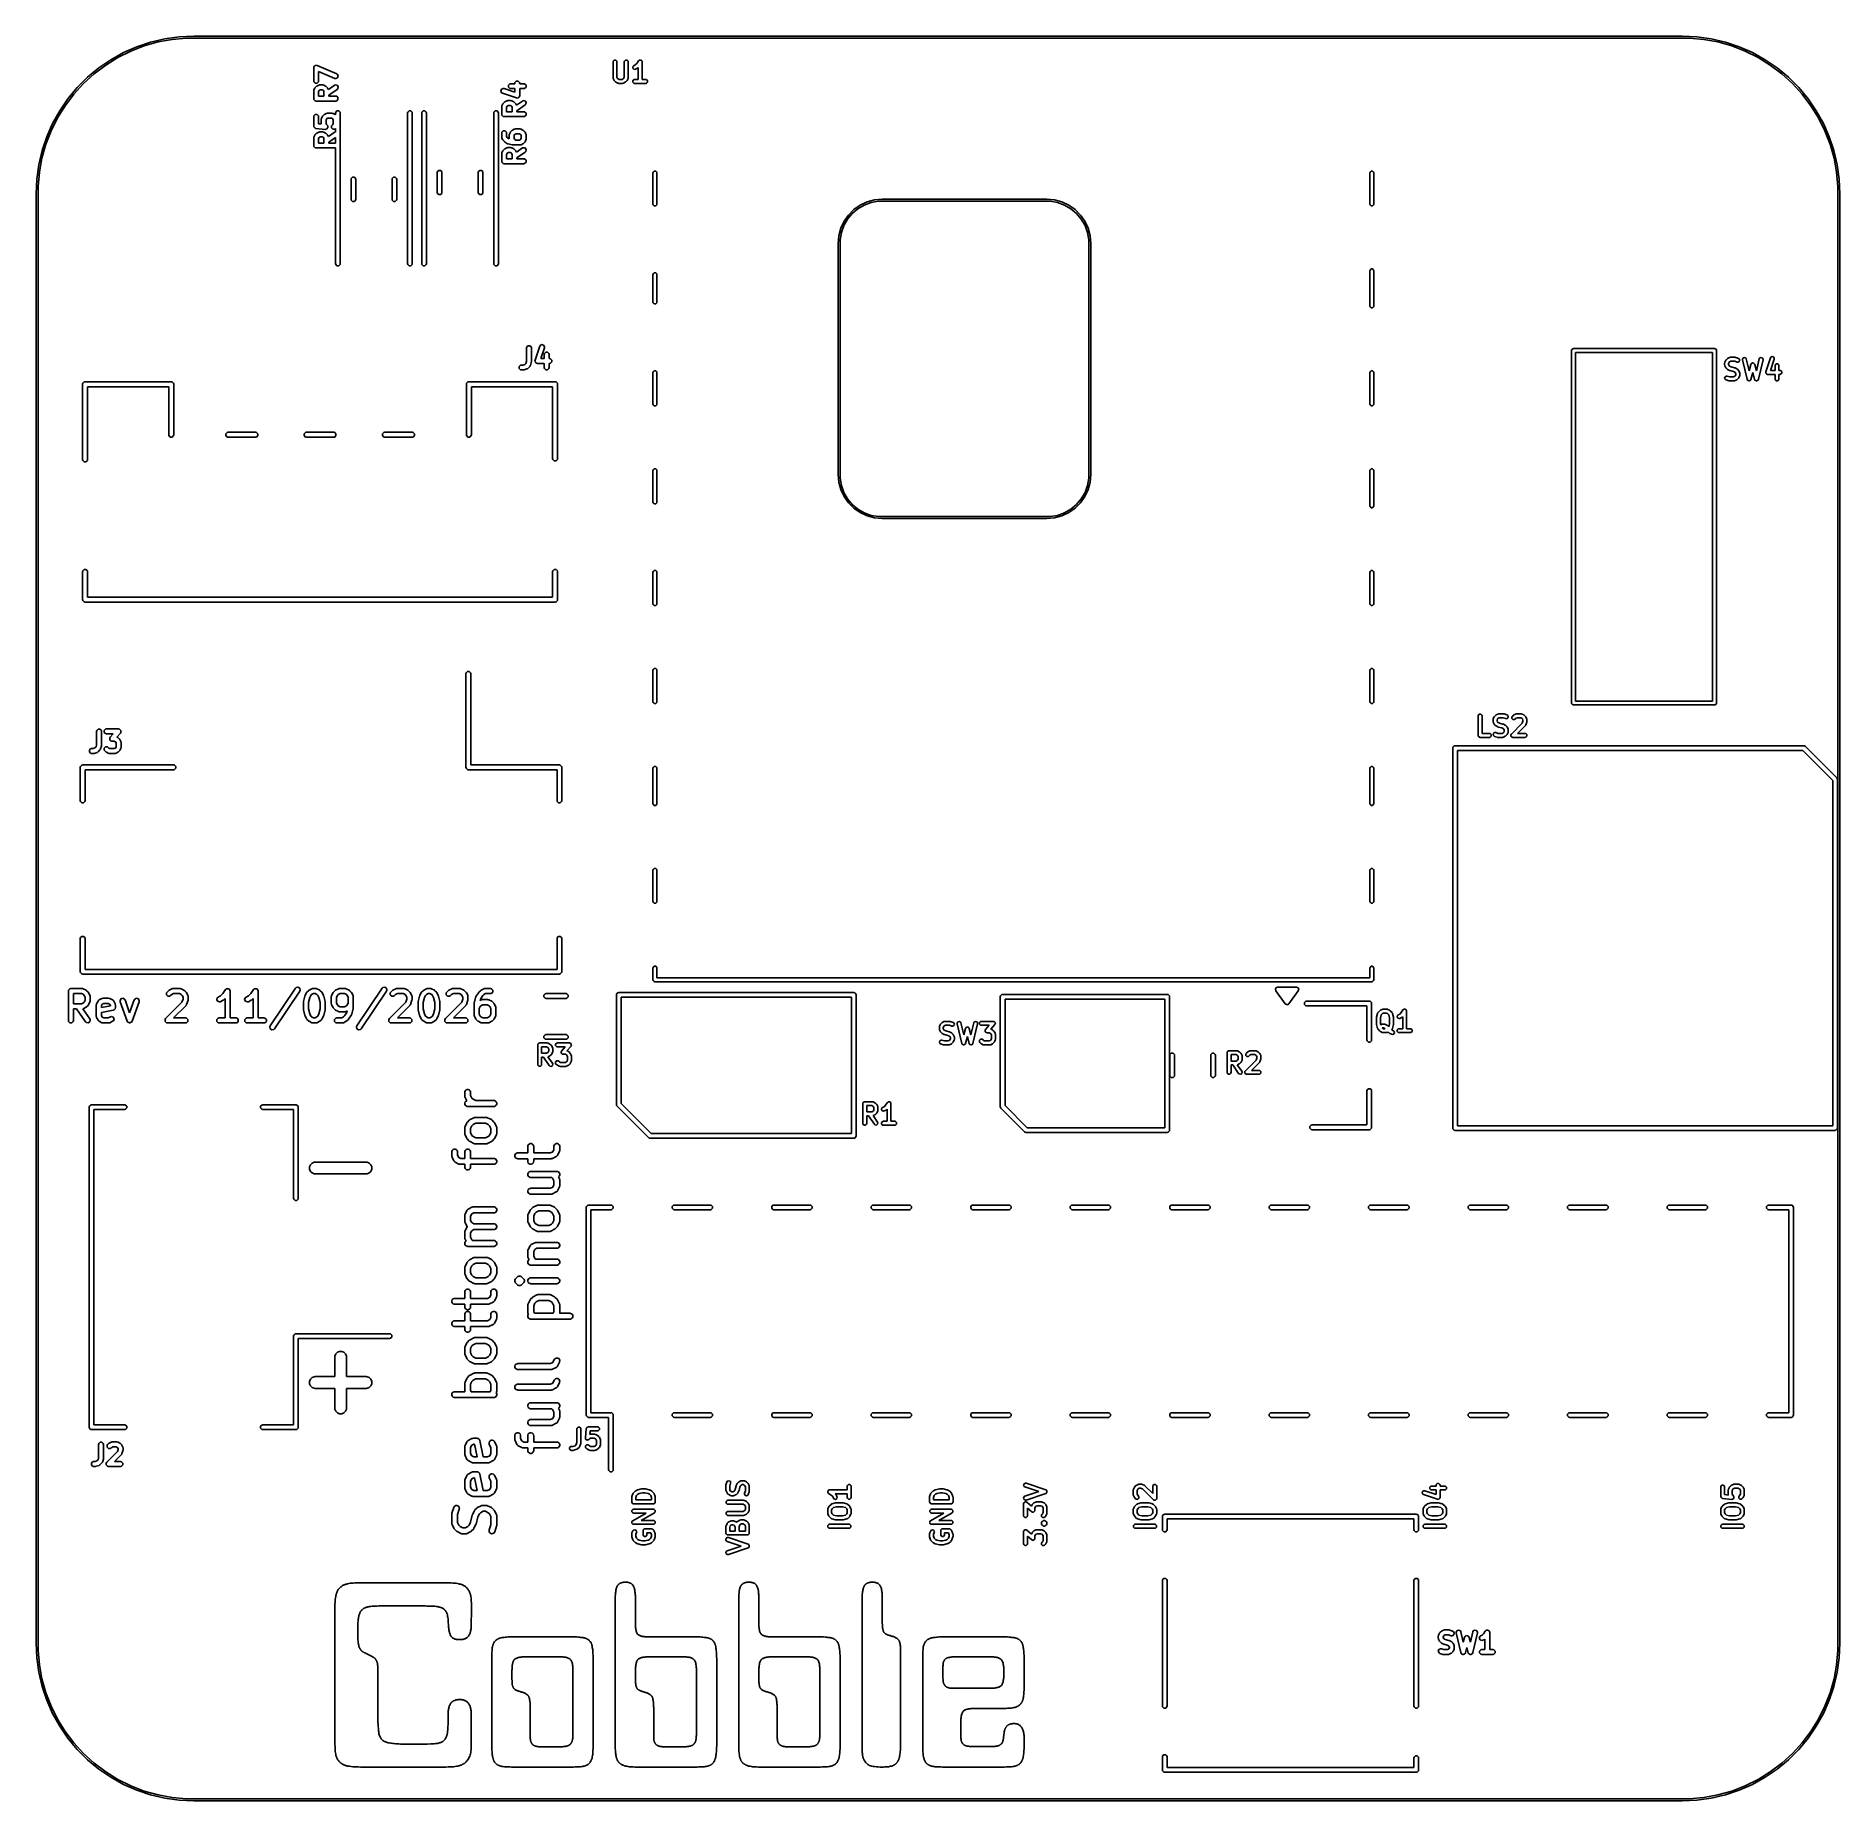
# Model space of a CAD drawing. Header units: inches. Extents: x 0.47 to 2.28, y -2.25 to -0.47.
import ezdxf

# ---------------------------------------------------------------- set-up
doc = ezdxf.new("R2010")
doc.units = ezdxf.units.IN
doc.header["$MEASUREMENT"] = 0
doc.layers.add('F.Silkscreen', color=41, linetype='CONTINUOUS', true_color=0xf2eda1)

msp = doc.modelspace()

# ---------------------------------------------------------------- linework, layer by layer
at = {"layer": 'F.Silkscreen', "linetype": 'CONTINUOUS'}
for p, q in [((0.5465, -0.4952), (0.5593, -0.4881)), ((0.5666, -0.4866), (0.5537, -0.4931)), ((0.5593, -0.4881), (0.5727, -0.4822)), ((0.5801, -0.4814), (0.5666, -0.4866)), ((0.5727, -0.4822), (0.5866, -0.4775)), ((0.5941, -0.4774), (0.5801, -0.4814)), ((0.5866, -0.4775), (0.6008, -0.4742)), ((0.6083, -0.4748), (0.5941, -0.4774)), ((0.6008, -0.4742), (0.6153, -0.4721)), ((0.6227, -0.4734), (0.6083, -0.4748)), ((0.6153, -0.4721), (0.6299, -0.4715)), ((0.6299, -0.4734), (0.6227, -0.4734)), ((0.6299, -0.4715), (2.126, -0.4715)), ((2.126, -0.4734), (0.6299, -0.4734)), ((2.126, -0.4715), (2.1406, -0.4721)), ((2.1332, -0.4734), (2.126, -0.4734)), ((2.1476, -0.4748), (2.1332, -0.4734)), ((2.1406, -0.4721), (2.1551, -0.4742)), ((2.1619, -0.4774), (2.1476, -0.4748)), ((2.1551, -0.4742), (2.1694, -0.4775)), ((2.1758, -0.4814), (2.1619, -0.4774)), ((2.1694, -0.4775), (2.1832, -0.4822)), ((2.1893, -0.4866), (2.1758, -0.4814)), ((2.1832, -0.4822), (2.1966, -0.4881)), ((2.2022, -0.4931), (2.1893, -0.4866)), ((2.1966, -0.4881), (2.2094, -0.4952)), ((0.5232, -0.5128), (0.5344, -0.5035)), ((0.5414, -0.5007), (0.5298, -0.5094)), ((0.5344, -0.5035), (0.5465, -0.4952)), ((0.5537, -0.4931), (0.5414, -0.5007)), ((0.7505, -0.5032), (0.7507, -0.5023)), ((0.7505, -0.5033), (0.7505, -0.5032)), ((0.7505, -0.5164), (0.7505, -0.5033)), ((0.7505, -0.5033), (0.7505, -0.5033)), ((0.7505, -0.5033), (0.7505, -0.5033)), ((0.7507, -0.5023), (0.751, -0.502)), ((0.751, -0.502), (0.7512, -0.5015)), ((0.7512, -0.5015), (0.7517, -0.5013)), ((0.7517, -0.5013), (0.752, -0.501)), ((0.752, -0.501), (0.7525, -0.501)), ((0.7525, -0.501), (0.753, -0.5008)), ((0.753, -0.5008), (0.7539, -0.501)), ((0.7539, -0.501), (0.7539, -0.501)), ((0.7539, -0.501), (0.7539, -0.501)), ((0.7539, -0.501), (0.7539, -0.501)), ((0.7539, -0.501), (0.7736, -0.5095)), ((0.7717, -0.514), (0.7554, -0.507)), ((0.7554, -0.507), (0.7554, -0.5164)), ((1.0514, -0.4973), (1.0515, -0.4966)), ((1.0514, -0.5133), (1.0514, -0.4973)), ((1.0515, -0.4966), (1.0526, -0.4955)), ((1.0526, -0.4955), (1.0541, -0.4955)), ((1.0541, -0.4955), (1.0552, -0.4966)), ((1.0552, -0.4966), (1.0553, -0.4973)), ((1.0553, -0.4973), (1.0553, -0.5128)), ((1.0626, -0.4973), (1.0628, -0.4966)), ((1.0626, -0.5128), (1.0626, -0.4973)), ((1.0628, -0.4966), (1.0638, -0.4955)), ((1.0638, -0.4955), (1.0654, -0.4955)), ((1.0654, -0.4955), (1.0664, -0.4966)), ((1.0664, -0.4966), (1.0666, -0.4973)), ((1.0666, -0.4973), (1.0666, -0.5133)), ((1.0711, -0.5031), (1.0715, -0.5017)), ((1.0717, -0.5044), (1.0711, -0.5031)), ((1.0715, -0.5017), (1.0722, -0.5012)), ((1.0732, -0.5049), (1.0717, -0.5044)), ((1.0722, -0.5012), (1.0737, -0.5004)), ((1.0739, -0.5047), (1.0732, -0.5049)), ((1.0737, -0.5004), (1.0753, -0.4989)), ((1.0758, -0.5038), (1.0739, -0.5047)), ((1.0753, -0.4989), (1.077, -0.4962)), ((1.076, -0.5036), (1.0758, -0.5038)), ((1.0763, -0.5034), (1.076, -0.5036)), ((1.0767, -0.503), (1.0763, -0.5034)), ((1.0767, -0.515), (1.0767, -0.503)), ((1.077, -0.4962), (1.0776, -0.4957)), ((1.0776, -0.4957), (1.0778, -0.4957)), ((1.0778, -0.4957), (1.0779, -0.4955)), ((1.0779, -0.4955), (1.0785, -0.4955)), ((1.0785, -0.4955), (1.079, -0.4954)), ((1.079, -0.4954), (1.0792, -0.4955)), ((1.0792, -0.4955), (1.0794, -0.4955)), ((1.0794, -0.4955), (1.0798, -0.4959)), ((1.0798, -0.4959), (1.0803, -0.4962)), ((1.0803, -0.4962), (1.0803, -0.4964)), ((1.0803, -0.4964), (1.0805, -0.4966)), ((1.0805, -0.4966), (1.0806, -0.4973)), ((1.0806, -0.4973), (1.0806, -0.515)), ((2.2145, -0.5007), (2.2022, -0.4931)), ((2.2094, -0.4952), (2.2215, -0.5035)), ((2.2261, -0.5094), (2.2145, -0.5007)), ((2.2215, -0.5035), (2.2327, -0.5128)), ((0.5035, -0.5344), (0.5128, -0.5232)), ((0.5191, -0.5191), (0.5094, -0.5298)), ((0.5128, -0.5232), (0.5232, -0.5128)), ((0.5298, -0.5094), (0.5191, -0.5191)), ((0.7507, -0.5173), (0.7505, -0.5164)), ((0.752, -0.5187), (0.7507, -0.5173)), ((0.7507, -0.5256), (0.7517, -0.5237)), ((0.7507, -0.5257), (0.7507, -0.5256)), ((0.7507, -0.5258), (0.7507, -0.5257)), ((0.7517, -0.5237), (0.7519, -0.5234)), ((0.7519, -0.5234), (0.7521, -0.5231)), ((0.7539, -0.5187), (0.752, -0.5187)), ((0.7521, -0.5231), (0.7531, -0.5222)), ((0.7531, -0.5222), (0.7534, -0.5219)), ((0.7534, -0.5219), (0.7537, -0.5217)), ((0.7537, -0.5217), (0.7556, -0.5208)), ((0.7552, -0.5173), (0.7539, -0.5187)), ((0.7554, -0.5164), (0.7552, -0.5173)), ((0.7556, -0.5208), (0.7557, -0.5207)), ((0.7557, -0.5207), (0.7558, -0.5207)), ((0.7558, -0.5207), (0.7561, -0.5206)), ((0.7561, -0.5206), (0.7565, -0.5205)), ((0.7573, -0.5254), (0.7563, -0.5259)), ((0.7565, -0.5205), (0.7566, -0.5205)), ((0.7566, -0.5205), (0.7567, -0.5205)), ((0.7567, -0.5205), (0.7595, -0.5205)), ((0.7589, -0.5254), (0.7573, -0.5254)), ((0.7599, -0.5259), (0.7589, -0.5254)), ((0.7595, -0.5205), (0.7596, -0.5205)), ((0.7596, -0.5205), (0.7597, -0.5205)), ((0.7597, -0.5205), (0.7601, -0.5206)), ((0.7601, -0.5206), (0.7604, -0.5207)), ((0.7604, -0.5207), (0.7605, -0.5207)), ((0.7605, -0.5207), (0.7606, -0.5208)), ((0.7606, -0.5208), (0.7625, -0.5217)), ((0.7625, -0.5217), (0.7628, -0.5219)), ((0.7628, -0.5219), (0.7631, -0.5222)), ((0.7631, -0.5222), (0.7641, -0.5231)), ((0.7641, -0.5231), (0.7643, -0.5234)), ((0.7643, -0.5234), (0.7645, -0.5237)), ((0.7645, -0.5237), (0.7652, -0.5251)), ((0.7652, -0.5251), (0.7712, -0.521)), ((0.774, -0.525), (0.7657, -0.5308)), ((0.7712, -0.521), (0.7721, -0.5206)), ((0.7726, -0.5142), (0.7717, -0.514)), ((0.7721, -0.5206), (0.774, -0.5209)), ((0.7743, -0.5135), (0.7726, -0.5142)), ((0.7736, -0.5095), (0.7744, -0.51)), ((0.774, -0.5209), (0.775, -0.5224)), ((0.7747, -0.5243), (0.774, -0.525)), ((0.7751, -0.5117), (0.7743, -0.5135)), ((0.7744, -0.51), (0.7751, -0.5117)), ((0.775, -0.5224), (0.7747, -0.5243)), ((0.9385, -0.5267), (0.9391, -0.5249)), ((0.9391, -0.5249), (0.9408, -0.5241)), ((0.9408, -0.5241), (0.9418, -0.5242)), ((0.9418, -0.5242), (0.9526, -0.5278)), ((0.9462, -0.5209), (0.9475, -0.5196)), ((0.9462, -0.5228), (0.9462, -0.5209)), ((0.9475, -0.5241), (0.9462, -0.5228)), ((0.9475, -0.5196), (0.9485, -0.5194)), ((0.9485, -0.5243), (0.9475, -0.5241)), ((0.9485, -0.5194), (0.9526, -0.5194)), ((0.9526, -0.5243), (0.9485, -0.5243)), ((0.9526, -0.519), (0.9528, -0.5181)), ((0.9526, -0.5194), (0.9526, -0.519)), ((0.9526, -0.5278), (0.9526, -0.5243)), ((0.9528, -0.5181), (0.9541, -0.5168)), ((0.9541, -0.5168), (0.956, -0.5168)), ((0.956, -0.5168), (0.9573, -0.5181)), ((0.9573, -0.5181), (0.9575, -0.519)), ((0.9575, -0.519), (0.9575, -0.5194)), ((0.9575, -0.5194), (0.9616, -0.5194)), ((0.9616, -0.5243), (0.9575, -0.5243)), ((0.9575, -0.5243), (0.9575, -0.5312)), ((0.9616, -0.5194), (0.9625, -0.5196)), ((0.9625, -0.5241), (0.9616, -0.5243)), ((0.9625, -0.5196), (0.9639, -0.5209)), ((0.9639, -0.5228), (0.9625, -0.5241)), ((0.9639, -0.5209), (0.9639, -0.5228)), ((1.0514, -0.5134), (1.0514, -0.5133)), ((1.0515, -0.5137), (1.0514, -0.5134)), ((1.0514, -0.5134), (1.0514, -0.5134)), ((1.0515, -0.514), (1.0515, -0.5137)), ((1.0516, -0.514), (1.0515, -0.514)), ((1.0516, -0.5141), (1.0516, -0.514)), ((1.0525, -0.516), (1.0516, -0.5141)), ((1.0527, -0.5163), (1.0525, -0.516)), ((1.0529, -0.5165), (1.0527, -0.5163)), ((1.0538, -0.5175), (1.0529, -0.5165)), ((1.0541, -0.5176), (1.0538, -0.5175)), ((1.0543, -0.5178), (1.0541, -0.5176)), ((1.0562, -0.5188), (1.0543, -0.5178)), ((1.0553, -0.5128), (1.0559, -0.514)), ((1.0559, -0.514), (1.0564, -0.5145)), ((1.0563, -0.5188), (1.0562, -0.5188)), ((1.0567, -0.5189), (1.0563, -0.5188)), ((1.0563, -0.5188), (1.0563, -0.5188)), ((1.0564, -0.5145), (1.0576, -0.515)), ((1.057, -0.519), (1.0567, -0.5189)), ((1.0571, -0.519), (1.057, -0.519)), ((1.057, -0.519), (1.057, -0.519)), ((1.0608, -0.519), (1.0571, -0.519)), ((1.0576, -0.515), (1.0604, -0.515)), ((1.0604, -0.515), (1.0616, -0.5145)), ((1.0609, -0.519), (1.0608, -0.519)), ((1.061, -0.519), (1.0609, -0.519)), ((1.0613, -0.5189), (1.061, -0.519)), ((1.0616, -0.5188), (1.0613, -0.5189)), ((1.0616, -0.5145), (1.062, -0.514)), ((1.0617, -0.5188), (1.0616, -0.5188)), ((1.0616, -0.5188), (1.0616, -0.5188)), ((1.0636, -0.5178), (1.0617, -0.5188)), ((1.062, -0.514), (1.0626, -0.5128)), ((1.0639, -0.5176), (1.0636, -0.5178)), ((1.0641, -0.5175), (1.0639, -0.5176)), ((1.0651, -0.5165), (1.0641, -0.5175)), ((1.0652, -0.5163), (1.0651, -0.5165)), ((1.0654, -0.516), (1.0652, -0.5163)), ((1.0664, -0.5141), (1.0654, -0.516)), ((1.0665, -0.5137), (1.0664, -0.514)), ((1.0664, -0.514), (1.0664, -0.514)), ((1.0664, -0.514), (1.0664, -0.5141)), ((1.0666, -0.5133), (1.0665, -0.5134)), ((1.0665, -0.5134), (1.0666, -0.5134)), ((1.0666, -0.5134), (1.0665, -0.5137)), ((1.0712, -0.5163), (1.0723, -0.5152)), ((1.0712, -0.5178), (1.0712, -0.5163)), ((1.0723, -0.5188), (1.0712, -0.5178)), ((1.0723, -0.5152), (1.073, -0.515)), ((1.073, -0.519), (1.0723, -0.5188)), ((1.073, -0.515), (1.0767, -0.515)), ((1.0843, -0.519), (1.073, -0.519)), ((1.0806, -0.515), (1.0843, -0.515)), ((1.0843, -0.515), (1.085, -0.5152)), ((1.085, -0.5188), (1.0843, -0.519)), ((1.085, -0.5152), (1.0861, -0.5163)), ((1.0861, -0.5178), (1.085, -0.5188)), ((1.0861, -0.5163), (1.0861, -0.5178)), ((2.2368, -0.5191), (2.2261, -0.5094)), ((2.2327, -0.5128), (2.2431, -0.5232)), ((2.2465, -0.5298), (2.2368, -0.5191)), ((2.2431, -0.5232), (2.2524, -0.5344)), ((0.5007, -0.5414), (0.4931, -0.5537)), ((0.4952, -0.5465), (0.5035, -0.5344)), ((0.5094, -0.5298), (0.5007, -0.5414)), ((0.7505, -0.5265), (0.7506, -0.5262)), ((0.7505, -0.5266), (0.7505, -0.5265)), ((0.7505, -0.5267), (0.7505, -0.5266)), ((0.7505, -0.5342), (0.7505, -0.5267)), ((0.7507, -0.5352), (0.7505, -0.5342)), ((0.7506, -0.5262), (0.7507, -0.5258)), ((0.752, -0.5365), (0.7507, -0.5352)), ((0.7529, -0.5367), (0.752, -0.5365)), ((0.7726, -0.5367), (0.7529, -0.5367)), ((0.7559, -0.5263), (0.7554, -0.5273)), ((0.7554, -0.5273), (0.7554, -0.5318)), ((0.7554, -0.5318), (0.7608, -0.5318)), ((0.7563, -0.5259), (0.7559, -0.5263)), ((0.7603, -0.5263), (0.7599, -0.5259)), ((0.7608, -0.5273), (0.7603, -0.5263)), ((0.7608, -0.5318), (0.7608, -0.5273)), ((0.7657, -0.5308), (0.7657, -0.5318)), ((0.7657, -0.5318), (0.7726, -0.5318)), ((0.7726, -0.5318), (0.7736, -0.5319)), ((0.7736, -0.5365), (0.7726, -0.5367)), ((0.7736, -0.5319), (0.7749, -0.5333)), ((0.7749, -0.5352), (0.7736, -0.5365)), ((0.7749, -0.5333), (0.7749, -0.5352)), ((0.9394, -0.5284), (0.9385, -0.5267)), ((0.9402, -0.5289), (0.9394, -0.5284)), ((0.9395, -0.5423), (0.9396, -0.5419)), ((0.9395, -0.5425), (0.9395, -0.5423)), ((0.9395, -0.5423), (0.9395, -0.5423)), ((0.9395, -0.55), (0.9395, -0.5425)), ((0.9396, -0.5419), (0.9396, -0.5415)), ((0.9396, -0.5415), (0.9397, -0.5415)), ((0.9397, -0.5414), (0.9407, -0.5395)), ((0.9397, -0.5415), (0.9397, -0.5414)), ((0.9543, -0.5335), (0.9402, -0.5289)), ((0.9407, -0.5395), (0.9409, -0.5392)), ((0.9409, -0.5392), (0.9411, -0.5388)), ((0.9411, -0.5388), (0.9421, -0.5379)), ((0.9421, -0.5379), (0.9424, -0.5377)), ((0.9424, -0.5377), (0.9427, -0.5375)), ((0.9427, -0.5375), (0.9446, -0.5365)), ((0.9449, -0.542), (0.9444, -0.543)), ((0.9444, -0.543), (0.9444, -0.5475)), ((0.9446, -0.5365), (0.9447, -0.5365)), ((0.9447, -0.5365), (0.9447, -0.5364)), ((0.9447, -0.5364), (0.9451, -0.5364)), ((0.9453, -0.5417), (0.9449, -0.542)), ((0.9451, -0.5364), (0.9455, -0.5363)), ((0.9463, -0.5412), (0.9453, -0.5417)), ((0.9455, -0.5363), (0.9456, -0.5363)), ((0.9456, -0.5363), (0.9457, -0.5363)), ((0.9457, -0.5363), (0.9485, -0.5363)), ((0.9479, -0.5412), (0.9463, -0.5412)), ((0.9489, -0.5417), (0.9479, -0.5412)), ((0.9485, -0.5363), (0.9486, -0.5363)), ((0.9486, -0.5363), (0.9487, -0.5363)), ((0.9487, -0.5363), (0.949, -0.5364)), ((0.9493, -0.542), (0.9489, -0.5417)), ((0.949, -0.5364), (0.9494, -0.5364)), ((0.9498, -0.543), (0.9493, -0.542)), ((0.9494, -0.5364), (0.9495, -0.5365)), ((0.9495, -0.5365), (0.9496, -0.5365)), ((0.9496, -0.5365), (0.9515, -0.5375)), ((0.9498, -0.5475), (0.9498, -0.543)), ((0.9515, -0.5375), (0.9518, -0.5377)), ((0.9518, -0.5377), (0.9521, -0.5379)), ((0.9521, -0.5379), (0.953, -0.5388)), ((0.953, -0.5388), (0.9533, -0.5392)), ((0.9533, -0.5392), (0.9535, -0.5395)), ((0.9535, -0.5395), (0.9542, -0.5409)), ((0.9542, -0.5409), (0.9602, -0.5367)), ((0.9552, -0.5337), (0.9543, -0.5335)), ((0.963, -0.5407), (0.9547, -0.5466)), ((0.9556, -0.5335), (0.9552, -0.5337)), ((0.956, -0.5335), (0.9556, -0.5335)), ((0.9564, -0.5331), (0.956, -0.5335)), ((0.9569, -0.5328), (0.9564, -0.5331)), ((0.957, -0.5324), (0.9569, -0.5328)), ((0.9573, -0.5322), (0.957, -0.5324)), ((0.9575, -0.5312), (0.9573, -0.5322)), ((0.9602, -0.5367), (0.9611, -0.5363)), ((0.9611, -0.5363), (0.9629, -0.5366)), ((0.9629, -0.5366), (0.964, -0.5382)), ((0.9637, -0.54), (0.963, -0.5407)), ((0.964, -0.5382), (0.9637, -0.54)), ((2.2552, -0.5414), (2.2465, -0.5298)), ((2.2524, -0.5344), (2.2607, -0.5465)), ((2.2628, -0.5537), (2.2552, -0.5414)), ((0.4822, -0.5727), (0.4881, -0.5593)), ((0.4931, -0.5537), (0.4866, -0.5666)), ((0.4881, -0.5593), (0.4952, -0.5465)), ((0.7505, -0.5524), (0.7507, -0.5515)), ((0.7505, -0.5618), (0.7505, -0.5524)), ((0.7506, -0.5624), (0.7505, -0.5618)), ((0.7507, -0.5515), (0.752, -0.5501)), ((0.752, -0.5501), (0.7539, -0.5501)), ((0.7539, -0.5501), (0.7552, -0.5515)), ((0.7552, -0.5515), (0.7554, -0.5524)), ((0.7554, -0.5524), (0.7554, -0.5595)), ((0.7554, -0.5595), (0.758, -0.5598)), ((0.758, -0.555), (0.7581, -0.5547)), ((0.758, -0.5551), (0.758, -0.555)), ((0.758, -0.5552), (0.758, -0.5551)), ((0.758, -0.5598), (0.758, -0.5552)), ((0.7581, -0.5547), (0.7582, -0.5543)), ((0.7582, -0.5541), (0.7592, -0.5522)), ((0.7582, -0.5542), (0.7582, -0.5541)), ((0.7582, -0.5543), (0.7582, -0.5542)), ((0.7592, -0.5522), (0.7594, -0.5519)), ((0.7594, -0.5519), (0.7596, -0.5516)), ((0.7596, -0.5516), (0.7606, -0.5507)), ((0.7606, -0.5507), (0.7609, -0.5504)), ((0.7609, -0.5504), (0.7612, -0.5502)), ((0.7612, -0.5502), (0.7631, -0.5493)), ((0.7634, -0.5548), (0.7629, -0.5558)), ((0.7629, -0.5558), (0.7629, -0.5593)), ((0.7629, -0.5593), (0.7634, -0.5603)), ((0.7631, -0.5493), (0.7632, -0.5492)), ((0.7632, -0.5492), (0.7633, -0.5492)), ((0.7633, -0.5492), (0.7636, -0.5491)), ((0.7638, -0.5544), (0.7634, -0.5548)), ((0.7634, -0.5603), (0.7641, -0.561)), ((0.7636, -0.5491), (0.764, -0.549)), ((0.7648, -0.5539), (0.7638, -0.5544)), ((0.764, -0.549), (0.7641, -0.549)), ((0.7641, -0.549), (0.7642, -0.549)), ((0.7641, -0.561), (0.7646, -0.5618)), ((0.7642, -0.549), (0.7689, -0.549)), ((0.7646, -0.5618), (0.7646, -0.5619)), ((0.7646, -0.5619), (0.7647, -0.562)), ((0.7647, -0.562), (0.7646, -0.5628)), ((0.7683, -0.5539), (0.7648, -0.5539)), ((0.7693, -0.5544), (0.7683, -0.5539)), ((0.7685, -0.5618), (0.769, -0.561)), ((0.7685, -0.5637), (0.7685, -0.5618)), ((0.7689, -0.549), (0.769, -0.549)), ((0.769, -0.549), (0.7691, -0.549)), ((0.769, -0.561), (0.7697, -0.5603)), ((0.7691, -0.549), (0.7694, -0.5491)), ((0.7697, -0.5548), (0.7693, -0.5544)), ((0.7694, -0.5491), (0.7698, -0.5492)), ((0.7702, -0.5558), (0.7697, -0.5548)), ((0.7697, -0.5603), (0.7702, -0.5593)), ((0.7698, -0.5492), (0.7699, -0.5492)), ((0.7699, -0.5492), (0.77, -0.5493)), ((0.77, -0.5493), (0.7719, -0.5502)), ((0.7702, -0.5593), (0.7702, -0.5558)), ((0.7719, -0.5502), (0.7722, -0.5504)), ((0.7722, -0.5504), (0.7724, -0.5506)), ((0.7724, -0.5488), (0.7726, -0.5479)), ((0.7724, -0.5506), (0.7724, -0.5488)), ((0.7726, -0.5479), (0.7739, -0.5466)), ((0.7739, -0.5466), (0.7757, -0.5466)), ((0.7757, -0.5466), (0.777, -0.5479)), ((0.777, -0.5479), (0.7772, -0.5488)), ((0.7772, -0.5488), (0.7772, -0.7)), ((0.8449, -0.5488), (0.8451, -0.5479)), ((0.8449, -0.7), (0.8449, -0.5488)), ((0.8451, -0.5479), (0.8463, -0.5466)), ((0.8463, -0.5466), (0.8481, -0.5466)), ((0.8481, -0.5466), (0.8494, -0.5479)), ((0.8494, -0.5479), (0.8496, -0.5488)), ((0.8496, -0.5488), (0.8496, -0.7)), ((0.8591, -0.5488), (0.8592, -0.5479)), ((0.8591, -0.7), (0.8591, -0.5488)), ((0.8592, -0.5479), (0.8605, -0.5466)), ((0.8605, -0.5466), (0.8623, -0.5466)), ((0.8623, -0.5466), (0.8636, -0.5479)), ((0.8636, -0.5479), (0.8638, -0.5488)), ((0.8638, -0.5488), (0.8638, -0.7)), ((0.9315, -0.5488), (0.9317, -0.5479)), ((0.9315, -0.7), (0.9315, -0.5488)), ((0.9317, -0.5479), (0.933, -0.5466)), ((0.933, -0.5466), (0.9348, -0.5466)), ((0.9348, -0.5466), (0.936, -0.5479)), ((0.936, -0.5479), (0.9362, -0.5488)), ((0.9362, -0.5488), (0.9362, -0.7)), ((0.9396, -0.5509), (0.9395, -0.55)), ((0.941, -0.5522), (0.9396, -0.5509)), ((0.9419, -0.5524), (0.941, -0.5522)), ((0.9616, -0.5524), (0.9419, -0.5524)), ((0.9444, -0.5475), (0.9498, -0.5475)), ((0.9547, -0.5466), (0.9547, -0.5475)), ((0.9547, -0.5475), (0.9616, -0.5475)), ((0.9616, -0.5475), (0.9625, -0.5477)), ((0.9625, -0.5522), (0.9616, -0.5524)), ((0.9625, -0.5477), (0.9639, -0.549)), ((0.9639, -0.5509), (0.9625, -0.5522)), ((0.9639, -0.549), (0.9639, -0.5509)), ((2.2607, -0.5465), (2.2678, -0.5593)), ((2.2693, -0.5666), (2.2628, -0.5537)), ((2.2678, -0.5593), (2.2737, -0.5727)), ((0.4814, -0.5801), (0.4774, -0.5941)), ((0.4775, -0.5866), (0.4822, -0.5727)), ((0.4866, -0.5666), (0.4814, -0.5801)), ((0.7505, -0.5738), (0.7506, -0.5734)), ((0.7505, -0.574), (0.7505, -0.5738)), ((0.7505, -0.5738), (0.7505, -0.5738)), ((0.7505, -0.5815), (0.7505, -0.574)), ((0.7506, -0.5625), (0.7506, -0.5624)), ((0.7507, -0.5627), (0.7506, -0.5625)), ((0.7506, -0.5625), (0.7506, -0.5625)), ((0.7506, -0.5734), (0.7507, -0.573)), ((0.7513, -0.5633), (0.7507, -0.5627)), ((0.7507, -0.5729), (0.7517, -0.571)), ((0.7507, -0.573), (0.7507, -0.5729)), ((0.7507, -0.573), (0.7507, -0.573)), ((0.7518, -0.5639), (0.7513, -0.5633)), ((0.7517, -0.571), (0.7519, -0.5707)), ((0.7519, -0.564), (0.7518, -0.5639)), ((0.752, -0.564), (0.7519, -0.564)), ((0.7519, -0.5707), (0.7521, -0.5703)), ((0.7521, -0.564), (0.752, -0.564)), ((0.7527, -0.5642), (0.7521, -0.564)), ((0.7521, -0.5703), (0.7531, -0.5694)), ((0.7621, -0.5652), (0.7527, -0.5642)), ((0.7531, -0.5694), (0.7534, -0.5692)), ((0.7534, -0.5692), (0.7537, -0.5689)), ((0.7537, -0.5689), (0.7556, -0.568)), ((0.7559, -0.5735), (0.7554, -0.5745)), ((0.7554, -0.5745), (0.7554, -0.579)), ((0.7554, -0.579), (0.7608, -0.579)), ((0.7556, -0.568), (0.7557, -0.568)), ((0.7557, -0.568), (0.7558, -0.5679)), ((0.7558, -0.5679), (0.7561, -0.5679)), ((0.7563, -0.5732), (0.7559, -0.5735)), ((0.7561, -0.5679), (0.7565, -0.5678)), ((0.7573, -0.5727), (0.7563, -0.5732)), ((0.7565, -0.5678), (0.7566, -0.5678)), ((0.7566, -0.5678), (0.7567, -0.5677)), ((0.7567, -0.5677), (0.7595, -0.5677)), ((0.7589, -0.5727), (0.7573, -0.5727)), ((0.7599, -0.5732), (0.7589, -0.5727)), ((0.7595, -0.5677), (0.7596, -0.5678)), ((0.7596, -0.5678), (0.7597, -0.5678)), ((0.7597, -0.5678), (0.7601, -0.5679)), ((0.7603, -0.5735), (0.7599, -0.5732)), ((0.7601, -0.5679), (0.7604, -0.5679)), ((0.7608, -0.5745), (0.7603, -0.5735)), ((0.7604, -0.5679), (0.7605, -0.568)), ((0.7605, -0.568), (0.7606, -0.568)), ((0.7606, -0.568), (0.7625, -0.5689)), ((0.7608, -0.579), (0.7608, -0.5745)), ((0.763, -0.5651), (0.7621, -0.5652)), ((0.7625, -0.5689), (0.7628, -0.5692)), ((0.7628, -0.5692), (0.7631, -0.5694)), ((0.7631, -0.565), (0.763, -0.5651)), ((0.7633, -0.565), (0.7631, -0.565)), ((0.7631, -0.5694), (0.7641, -0.5703)), ((0.7638, -0.5644), (0.7633, -0.565)), ((0.7645, -0.5639), (0.7638, -0.5644)), ((0.7641, -0.5703), (0.7643, -0.5707)), ((0.7643, -0.5707), (0.7645, -0.571)), ((0.7646, -0.5637), (0.7645, -0.5637)), ((0.7645, -0.5637), (0.7645, -0.5639)), ((0.7645, -0.571), (0.7652, -0.5724)), ((0.7646, -0.5628), (0.7646, -0.5637)), ((0.7652, -0.5724), (0.7712, -0.5682)), ((0.7724, -0.5733), (0.7657, -0.5781)), ((0.7657, -0.5781), (0.7657, -0.579)), ((0.7657, -0.579), (0.7724, -0.579)), ((0.7698, -0.565), (0.7685, -0.5637)), ((0.7717, -0.565), (0.7698, -0.565)), ((0.7712, -0.5682), (0.7721, -0.5678)), ((0.7724, -0.5645), (0.7717, -0.565)), ((0.7721, -0.5678), (0.7724, -0.5679)), ((0.7724, -0.5679), (0.7724, -0.5645)), ((0.7724, -0.579), (0.7724, -0.5733)), ((0.9395, -0.5691), (0.9396, -0.5681)), ((0.9395, -0.5728), (0.9395, -0.5691)), ((0.9395, -0.573), (0.9395, -0.5728)), ((0.9396, -0.5734), (0.9395, -0.573)), ((0.9395, -0.573), (0.9395, -0.573)), ((0.9396, -0.5681), (0.941, -0.5668)), ((0.9396, -0.5738), (0.9396, -0.5734)), ((0.9397, -0.5738), (0.9396, -0.5738)), ((0.9397, -0.5739), (0.9397, -0.5738)), ((0.9407, -0.5758), (0.9397, -0.5739)), ((0.9409, -0.5761), (0.9407, -0.5758)), ((0.9411, -0.5764), (0.9409, -0.5761)), ((0.941, -0.5668), (0.9429, -0.5668)), ((0.9421, -0.5774), (0.9411, -0.5764)), ((0.9423, -0.5775), (0.9421, -0.5774)), ((0.9424, -0.5777), (0.9423, -0.5775)), ((0.9452, -0.5796), (0.9424, -0.5777)), ((0.9429, -0.5668), (0.9442, -0.5681)), ((0.9442, -0.5681), (0.9444, -0.5691)), ((0.9444, -0.5691), (0.9444, -0.5723)), ((0.9444, -0.5723), (0.9449, -0.5733)), ((0.9449, -0.5733), (0.9454, -0.5737)), ((0.9456, -0.5797), (0.9452, -0.5796)), ((0.9454, -0.5737), (0.947, -0.5748)), ((0.946, -0.5799), (0.9456, -0.5797)), ((0.9498, -0.5808), (0.946, -0.5799)), ((0.947, -0.5708), (0.9471, -0.5704)), ((0.947, -0.571), (0.947, -0.5708)), ((0.947, -0.5708), (0.947, -0.5708)), ((0.947, -0.5747), (0.947, -0.571)), ((0.947, -0.5748), (0.947, -0.5747)), ((0.9471, -0.5704), (0.9471, -0.57)), ((0.9471, -0.57), (0.9472, -0.57)), ((0.9472, -0.5699), (0.9482, -0.568)), ((0.9472, -0.57), (0.9472, -0.5699)), ((0.9482, -0.568), (0.9484, -0.5677)), ((0.9484, -0.5677), (0.9486, -0.5673)), ((0.9486, -0.5673), (0.9496, -0.5664)), ((0.9496, -0.5664), (0.9499, -0.5662)), ((0.9499, -0.5662), (0.9502, -0.5659)), ((0.9502, -0.5659), (0.9521, -0.565)), ((0.9524, -0.5705), (0.9519, -0.5715)), ((0.9519, -0.5715), (0.9519, -0.5741)), ((0.9519, -0.5741), (0.9524, -0.5751)), ((0.9521, -0.565), (0.9522, -0.565)), ((0.9522, -0.565), (0.9522, -0.5649)), ((0.9522, -0.5649), (0.9526, -0.5649)), ((0.9528, -0.5702), (0.9524, -0.5705)), ((0.9524, -0.5751), (0.9528, -0.5755)), ((0.9526, -0.5649), (0.953, -0.5648)), ((0.9538, -0.5697), (0.9528, -0.5702)), ((0.9528, -0.5755), (0.9538, -0.576)), ((0.953, -0.5648), (0.9532, -0.5647)), ((0.953, -0.5648), (0.953, -0.5648)), ((0.9532, -0.5647), (0.9579, -0.5647)), ((0.9573, -0.5697), (0.9538, -0.5697)), ((0.9538, -0.576), (0.9573, -0.576)), ((0.9583, -0.5702), (0.9573, -0.5697)), ((0.9573, -0.576), (0.9583, -0.5755)), ((0.9579, -0.5647), (0.958, -0.5648)), ((0.958, -0.5648), (0.958, -0.5648)), ((0.958, -0.5648), (0.9584, -0.5649)), ((0.9586, -0.5705), (0.9583, -0.5702)), ((0.9583, -0.5755), (0.9586, -0.5751)), ((0.9584, -0.5649), (0.9588, -0.5649)), ((0.9591, -0.5715), (0.9586, -0.5705)), ((0.9586, -0.5751), (0.9591, -0.5741)), ((0.9588, -0.5649), (0.9588, -0.565)), ((0.9588, -0.565), (0.959, -0.565)), ((0.959, -0.565), (0.9608, -0.5659)), ((0.9608, -0.5797), (0.959, -0.5807)), ((0.9591, -0.5741), (0.9591, -0.5715)), ((0.9608, -0.5659), (0.9611, -0.5662)), ((0.9611, -0.5795), (0.9608, -0.5797)), ((0.9611, -0.5662), (0.9615, -0.5664)), ((0.9615, -0.5793), (0.9611, -0.5795)), ((0.9615, -0.5664), (0.9624, -0.5673)), ((0.9624, -0.5783), (0.9615, -0.5793)), ((0.9624, -0.5673), (0.9626, -0.5677)), ((0.9626, -0.578), (0.9624, -0.5783)), ((0.9626, -0.5677), (0.9629, -0.568)), ((0.9629, -0.5777), (0.9626, -0.578)), ((0.9629, -0.568), (0.9638, -0.5699)), ((0.9638, -0.5758), (0.9629, -0.5777)), ((0.9638, -0.5699), (0.9638, -0.57)), ((0.9638, -0.57), (0.9639, -0.57)), ((0.9639, -0.5757), (0.9638, -0.5757)), ((0.9638, -0.5757), (0.9638, -0.5758)), ((0.9639, -0.57), (0.964, -0.5704)), ((0.964, -0.5753), (0.9639, -0.5757)), ((0.964, -0.5704), (0.9641, -0.5708)), ((0.9641, -0.5708), (0.964, -0.5708)), ((0.964, -0.5708), (0.9641, -0.571)), ((0.9641, -0.5747), (0.964, -0.5748)), ((0.964, -0.5748), (0.9641, -0.5749)), ((0.9641, -0.5749), (0.964, -0.5753)), ((0.9641, -0.571), (0.9641, -0.5747)), ((2.2745, -0.5801), (2.2693, -0.5666)), ((2.2737, -0.5727), (2.2784, -0.5866)), ((2.2785, -0.5941), (2.2745, -0.5801)), ((0.4742, -0.6008), (0.4775, -0.5866)), ((0.4774, -0.5941), (0.4748, -0.6083)), ((0.7507, -0.5824), (0.7505, -0.5815)), ((0.752, -0.5837), (0.7507, -0.5824)), ((0.7529, -0.5839), (0.752, -0.5837)), ((0.7724, -0.5839), (0.7529, -0.5839)), ((0.7724, -0.7), (0.7724, -0.5839)), ((0.9395, -0.5895), (0.9396, -0.5892)), ((0.9395, -0.5896), (0.9395, -0.5895)), ((0.9395, -0.5897), (0.9395, -0.5896)), ((0.9395, -0.5972), (0.9395, -0.5897)), ((0.9396, -0.5981), (0.9395, -0.5972)), ((0.9396, -0.5888), (0.9397, -0.5887)), ((0.9396, -0.5892), (0.9396, -0.5888)), ((0.941, -0.5995), (0.9396, -0.5981)), ((0.9397, -0.5886), (0.9407, -0.5867)), ((0.9397, -0.5887), (0.9397, -0.5886)), ((0.9407, -0.5867), (0.9409, -0.5864)), ((0.9409, -0.5864), (0.9411, -0.5861)), ((0.9411, -0.5861), (0.9421, -0.5852)), ((0.9421, -0.5852), (0.9424, -0.5849)), ((0.9424, -0.5849), (0.9427, -0.5847)), ((0.9427, -0.5847), (0.9446, -0.5838)), ((0.9449, -0.5893), (0.9444, -0.5903)), ((0.9444, -0.5903), (0.9444, -0.5947)), ((0.9444, -0.5947), (0.9498, -0.5947)), ((0.9446, -0.5838), (0.9447, -0.5837)), ((0.9447, -0.5837), (0.9451, -0.5836)), ((0.9447, -0.5837), (0.9447, -0.5837)), ((0.9453, -0.5889), (0.9449, -0.5893)), ((0.9451, -0.5836), (0.9455, -0.5835)), ((0.9463, -0.5884), (0.9453, -0.5889)), ((0.9455, -0.5835), (0.9456, -0.5835)), ((0.9456, -0.5835), (0.9457, -0.5835)), ((0.9457, -0.5835), (0.9485, -0.5835)), ((0.9479, -0.5884), (0.9463, -0.5884)), ((0.9489, -0.5889), (0.9479, -0.5884)), ((0.9485, -0.5835), (0.9486, -0.5835)), ((0.9486, -0.5835), (0.9487, -0.5835)), ((0.9487, -0.5835), (0.949, -0.5836)), ((0.9493, -0.5893), (0.9489, -0.5889)), ((0.949, -0.5836), (0.9494, -0.5837)), ((0.9498, -0.5903), (0.9493, -0.5893)), ((0.9494, -0.5837), (0.9495, -0.5837)), ((0.9495, -0.5837), (0.9496, -0.5838)), ((0.9496, -0.5838), (0.9515, -0.5847)), ((0.9501, -0.5809), (0.9498, -0.5808)), ((0.9498, -0.5947), (0.9498, -0.5903)), ((0.9504, -0.5809), (0.9501, -0.5809)), ((0.9579, -0.5809), (0.9504, -0.5809)), ((0.9515, -0.5847), (0.9518, -0.5849)), ((0.9518, -0.5849), (0.9521, -0.5852)), ((0.9521, -0.5852), (0.953, -0.5861)), ((0.953, -0.5861), (0.9533, -0.5864)), ((0.9533, -0.5864), (0.9535, -0.5867)), ((0.9535, -0.5867), (0.9542, -0.5881)), ((0.9542, -0.5881), (0.9602, -0.5839)), ((0.963, -0.588), (0.9547, -0.5938)), ((0.9547, -0.5938), (0.9547, -0.5947)), ((0.9547, -0.5947), (0.9616, -0.5947)), ((0.958, -0.5809), (0.9579, -0.5809)), ((0.9584, -0.5808), (0.958, -0.5809)), ((0.958, -0.5809), (0.958, -0.5809)), ((0.9588, -0.5807), (0.9584, -0.5808)), ((0.959, -0.5807), (0.9588, -0.5807)), ((0.9588, -0.5807), (0.9588, -0.5807)), ((0.9602, -0.5839), (0.9611, -0.5836)), ((0.9611, -0.5836), (0.9629, -0.5839)), ((0.9616, -0.5947), (0.9625, -0.5949)), ((0.9625, -0.5949), (0.9639, -0.5963)), ((0.9639, -0.5981), (0.9625, -0.5995)), ((0.9629, -0.5839), (0.964, -0.5854)), ((0.9637, -0.5873), (0.963, -0.588)), ((0.964, -0.5854), (0.9637, -0.5873)), ((0.9639, -0.5963), (0.9639, -0.5981)), ((2.2784, -0.5866), (2.2818, -0.6008)), ((2.2811, -0.6083), (2.2785, -0.5941)), ((0.4715, -0.6299), (0.4721, -0.6153)), ((0.4721, -0.6153), (0.4742, -0.6008)), ((0.4748, -0.6083), (0.4734, -0.6227)), ((0.7881, -0.6155), (0.7883, -0.6146)), ((0.7881, -0.6355), (0.7881, -0.6155)), ((0.7883, -0.6146), (0.7895, -0.6133)), ((0.7895, -0.6133), (0.7914, -0.6133)), ((0.7914, -0.6133), (0.7926, -0.6146)), ((0.7926, -0.6146), (0.7928, -0.6155)), ((0.7928, -0.6155), (0.7928, -0.6355)), ((0.8292, -0.6155), (0.8294, -0.6146)), ((0.8292, -0.6355), (0.8292, -0.6155)), ((0.8294, -0.6146), (0.8307, -0.6133)), ((0.8307, -0.6133), (0.8325, -0.6133)), ((0.8325, -0.6133), (0.8338, -0.6146)), ((0.8338, -0.6146), (0.834, -0.6155)), ((0.834, -0.6155), (0.834, -0.6355)), ((0.8747, -0.6086), (0.8749, -0.6077)), ((0.8747, -0.6286), (0.8747, -0.6086)), ((0.8749, -0.6077), (0.8762, -0.6064)), ((0.8762, -0.6064), (0.878, -0.6064)), ((0.878, -0.6064), (0.8792, -0.6077)), ((0.8792, -0.6077), (0.8794, -0.6086)), ((0.8794, -0.6086), (0.8794, -0.6286)), ((0.9158, -0.6086), (0.916, -0.6077)), ((0.9158, -0.6286), (0.9158, -0.6086)), ((0.916, -0.6077), (0.9173, -0.6064)), ((0.9173, -0.6064), (0.9191, -0.6064)), ((0.9191, -0.6064), (0.9204, -0.6077)), ((0.9204, -0.6077), (0.9206, -0.6086)), ((0.9206, -0.6086), (0.9206, -0.6286)), ((0.9419, -0.5997), (0.941, -0.5995)), ((0.9616, -0.5997), (0.9419, -0.5997)), ((0.9625, -0.5995), (0.9616, -0.5997)), ((1.0915, -0.6089), (1.0917, -0.6081)), ((1.0915, -0.6404), (1.0915, -0.6089)), ((1.0917, -0.6081), (1.0928, -0.6071)), ((1.0928, -0.6071), (1.0943, -0.6071)), ((1.0943, -0.6071), (1.0953, -0.6081)), ((1.0953, -0.6081), (1.0955, -0.6089)), ((1.0955, -0.6089), (1.0955, -0.6404)), ((1.812, -0.6089), (1.8122, -0.6081)), ((1.812, -0.6404), (1.812, -0.6089)), ((1.8122, -0.6081), (1.8132, -0.6071)), ((1.8132, -0.6071), (1.8147, -0.6071)), ((1.8147, -0.6071), (1.8158, -0.6081)), ((1.8158, -0.6081), (1.8159, -0.6089)), ((1.8159, -0.6089), (1.8159, -0.6404)), ((2.2825, -0.6227), (2.2811, -0.6083)), ((2.2818, -0.6008), (2.2838, -0.6153)), ((2.2838, -0.6153), (2.2844, -0.6299)), ((0.4715, -2.0866), (0.4715, -0.6299)), ((0.4734, -0.6227), (0.4734, -0.6299)), ((0.4734, -0.6299), (0.4734, -2.0866)), ((0.8749, -0.6295), (0.8747, -0.6286)), ((0.8762, -0.6308), (0.8749, -0.6295)), ((0.878, -0.6308), (0.8762, -0.6308)), ((0.8792, -0.6295), (0.878, -0.6308)), ((0.8794, -0.6286), (0.8792, -0.6295)), ((0.916, -0.6295), (0.9158, -0.6286)), ((0.9173, -0.6308), (0.916, -0.6295)), ((0.9191, -0.6308), (0.9173, -0.6308)), ((0.9204, -0.6295), (0.9191, -0.6308)), ((0.9206, -0.6286), (0.9204, -0.6295)), ((2.2825, -0.6299), (2.2825, -0.6227)), ((2.2825, -2.0866), (2.2825, -0.6299)), ((2.2844, -0.6299), (2.2844, -2.0866)), ((0.7883, -0.6364), (0.7881, -0.6355)), ((0.7895, -0.6377), (0.7883, -0.6364)), ((0.7914, -0.6377), (0.7895, -0.6377)), ((0.7926, -0.6364), (0.7914, -0.6377)), ((0.7928, -0.6355), (0.7926, -0.6364)), ((0.8294, -0.6364), (0.8292, -0.6355)), ((0.8307, -0.6377), (0.8294, -0.6364)), ((0.8325, -0.6377), (0.8307, -0.6377)), ((0.8338, -0.6364), (0.8325, -0.6377)), ((0.834, -0.6355), (0.8338, -0.6364)), ((1.0917, -0.6411), (1.0915, -0.6404)), ((1.0928, -0.6422), (1.0917, -0.6411)), ((1.0943, -0.6422), (1.0928, -0.6422)), ((1.0953, -0.6411), (1.0943, -0.6422)), ((1.0955, -0.6404), (1.0953, -0.6411)), ((1.2835, -0.6576), (1.2879, -0.6513)), ((1.2918, -0.6497), (1.287, -0.6554)), ((1.2879, -0.6513), (1.2934, -0.6458)), ((1.2975, -0.645), (1.2918, -0.6497)), ((1.2934, -0.6458), (1.2997, -0.6414)), ((1.3039, -0.6413), (1.2975, -0.645)), ((1.2997, -0.6414), (1.3067, -0.6381)), ((1.3109, -0.6387), (1.3039, -0.6413)), ((1.3067, -0.6381), (1.3142, -0.6361)), ((1.3181, -0.6374), (1.3109, -0.6387)), ((1.3142, -0.6361), (1.3219, -0.6355)), ((1.3219, -0.6374), (1.3181, -0.6374)), ((1.3219, -0.6355), (1.4872, -0.6355)), ((1.4872, -0.6374), (1.3219, -0.6374)), ((1.4872, -0.6355), (1.4949, -0.6361)), ((1.4909, -0.6374), (1.4872, -0.6374)), ((1.4982, -0.6387), (1.4909, -0.6374)), ((1.4949, -0.6361), (1.5024, -0.6381)), ((1.5052, -0.6413), (1.4982, -0.6387)), ((1.5024, -0.6381), (1.5094, -0.6414)), ((1.5116, -0.645), (1.5052, -0.6413)), ((1.5094, -0.6414), (1.5157, -0.6458)), ((1.5172, -0.6497), (1.5116, -0.645)), ((1.5157, -0.6458), (1.5211, -0.6513)), ((1.522, -0.6554), (1.5172, -0.6497)), ((1.5211, -0.6513), (1.5256, -0.6576)), ((1.8122, -0.6411), (1.812, -0.6404)), ((1.8132, -0.6422), (1.8122, -0.6411)), ((1.8147, -0.6422), (1.8132, -0.6422)), ((1.8158, -0.6411), (1.8147, -0.6422)), ((1.8159, -0.6404), (1.8158, -0.6411)), ((1.2782, -0.6721), (1.2802, -0.6646)), ((1.2808, -0.6688), (1.2795, -0.6761)), ((1.2802, -0.6646), (1.2835, -0.6576)), ((1.2833, -0.6618), (1.2808, -0.6688)), ((1.287, -0.6554), (1.2833, -0.6618)), ((1.5257, -0.6618), (1.522, -0.6554)), ((1.5256, -0.6576), (1.5288, -0.6646)), ((1.5282, -0.6688), (1.5257, -0.6618)), ((1.5295, -0.6761), (1.5282, -0.6688)), ((1.5288, -0.6646), (1.5308, -0.6721)), ((1.2776, -0.6798), (1.2782, -0.6721)), ((1.2776, -0.912), (1.2776, -0.6798)), ((1.2795, -0.6761), (1.2795, -0.6798)), ((1.2795, -0.6798), (1.2795, -0.912)), ((1.5295, -0.6798), (1.5295, -0.6761)), ((1.5295, -0.912), (1.5295, -0.6798)), ((1.5308, -0.6721), (1.5315, -0.6798)), ((1.5315, -0.6798), (1.5315, -0.912)), ((0.7726, -0.7009), (0.7724, -0.7)), ((0.7739, -0.7022), (0.7726, -0.7009)), ((0.7757, -0.7022), (0.7739, -0.7022)), ((0.777, -0.7009), (0.7757, -0.7022)), ((0.7772, -0.7), (0.777, -0.7009)), ((0.8451, -0.7009), (0.8449, -0.7)), ((0.8463, -0.7022), (0.8451, -0.7009)), ((0.8481, -0.7022), (0.8463, -0.7022)), ((0.8494, -0.7009), (0.8481, -0.7022)), ((0.8496, -0.7), (0.8494, -0.7009)), ((0.8592, -0.7009), (0.8591, -0.7)), ((0.8605, -0.7022), (0.8592, -0.7009)), ((0.8623, -0.7022), (0.8605, -0.7022)), ((0.8636, -0.7009), (0.8623, -0.7022)), ((0.8638, -0.7), (0.8636, -0.7009)), ((0.9317, -0.7009), (0.9315, -0.7)), ((0.933, -0.7022), (0.9317, -0.7009)), ((0.9348, -0.7022), (0.933, -0.7022)), ((0.936, -0.7009), (0.9348, -0.7022)), ((0.9362, -0.7), (0.936, -0.7009)), ((1.812, -0.7073), (1.8122, -0.7066)), ((1.8122, -0.7066), (1.8132, -0.7055)), ((1.8132, -0.7055), (1.8147, -0.7055)), ((1.8147, -0.7055), (1.8158, -0.7066)), ((1.8158, -0.7066), (1.8159, -0.7073)), ((1.0915, -0.7113), (1.0917, -0.7105)), ((1.0915, -0.7388), (1.0915, -0.7113)), ((1.0917, -0.7105), (1.0928, -0.7094)), ((1.0928, -0.7094), (1.0943, -0.7094)), ((1.0943, -0.7094), (1.0953, -0.7105)), ((1.0953, -0.7105), (1.0955, -0.7113)), ((1.0955, -0.7113), (1.0955, -0.7388)), ((1.812, -0.7428), (1.812, -0.7073)), ((1.8159, -0.7073), (1.8159, -0.7428)), ((1.0917, -0.7396), (1.0915, -0.7388)), ((1.0928, -0.7406), (1.0917, -0.7396)), ((1.0943, -0.7406), (1.0928, -0.7406)), ((1.0953, -0.7396), (1.0943, -0.7406)), ((1.0955, -0.7388), (1.0953, -0.7396)), ((1.8122, -0.7435), (1.812, -0.7428)), ((1.8159, -0.7428), (1.8158, -0.7435)), ((1.8132, -0.7446), (1.8122, -0.7435)), ((1.8147, -0.7446), (1.8132, -0.7446)), ((1.8158, -0.7435), (1.8147, -0.7446)), ((0.9644, -0.7849), (0.9646, -0.7839)), ((0.9644, -0.7985), (0.9644, -0.7849)), ((0.9646, -0.7839), (0.9659, -0.7826)), ((0.9659, -0.7826), (0.9678, -0.7826)), ((0.9678, -0.7826), (0.9691, -0.7839)), ((0.9691, -0.7839), (0.9693, -0.7849)), ((0.9693, -0.7849), (0.9693, -0.7989)), ((0.9728, -0.7982), (0.973, -0.7972)), ((0.973, -0.7972), (0.9777, -0.7832)), ((0.9777, -0.7832), (0.9781, -0.7823)), ((0.9781, -0.7823), (0.9798, -0.7815)), ((0.9823, -0.7847), (0.9787, -0.7955)), ((0.9787, -0.7955), (0.9822, -0.7955)), ((0.9798, -0.7815), (0.9816, -0.7821)), ((0.9816, -0.7821), (0.9824, -0.7838)), ((0.9822, -0.7914), (0.9824, -0.7905)), ((0.9822, -0.7955), (0.9822, -0.7914)), ((0.9824, -0.7838), (0.9823, -0.7847)), ((0.9824, -0.7905), (0.9837, -0.7892)), ((0.9837, -0.7892), (0.9856, -0.7892)), ((0.9856, -0.7892), (0.9869, -0.7905)), ((0.9869, -0.7905), (0.9871, -0.7914)), ((0.9871, -0.7914), (0.9871, -0.7955)), ((0.9871, -0.7955), (0.9875, -0.7955)), ((0.9875, -0.7955), (0.9884, -0.7957)), ((0.9884, -0.7957), (0.9898, -0.797)), ((0.9898, -0.797), (0.9898, -0.7989)), ((2.0148, -0.7874), (2.0149, -0.7866)), ((2.0148, -1.1417), (2.0148, -0.7874)), ((2.0149, -0.7866), (2.016, -0.7856)), ((2.016, -0.7856), (2.0167, -0.7854)), ((2.0167, -0.7854), (2.0876, -0.7854)), ((2.0187, -0.7894), (2.0187, -1.1398)), ((2.0876, -0.7894), (2.0187, -0.7894)), ((2.0876, -0.7854), (2.1585, -0.7854)), ((2.1565, -0.7894), (2.0876, -0.7894)), ((2.1565, -1.1398), (2.1565, -0.7894)), ((2.1585, -0.7854), (2.1592, -0.7856)), ((2.1592, -0.7856), (2.1603, -0.7866)), ((2.1603, -0.7866), (2.1604, -0.7874)), ((2.1604, -0.7874), (2.1604, -1.1417)), ((2.1688, -0.7992), (2.1698, -0.7973)), ((2.1698, -0.7973), (2.17, -0.797)), ((2.17, -0.797), (2.1701, -0.7968)), ((2.1701, -0.7968), (2.1711, -0.7958)), ((2.1711, -0.7958), (2.1713, -0.7957)), ((2.1713, -0.7957), (2.1716, -0.7955)), ((2.1716, -0.7955), (2.1735, -0.7945)), ((2.1735, -0.7945), (2.1736, -0.7945)), ((2.1736, -0.7945), (2.1739, -0.7944)), ((2.1736, -0.7945), (2.1736, -0.7945)), ((2.1739, -0.7944), (2.1742, -0.7943)), ((2.1742, -0.7943), (2.1743, -0.7944)), ((2.1743, -0.7944), (2.1744, -0.7943)), ((2.1744, -0.7943), (2.179, -0.7943)), ((2.179, -0.7943), (2.1793, -0.7944)), ((2.1793, -0.7944), (2.1797, -0.7944)), ((2.1797, -0.7944), (2.1825, -0.7954)), ((2.1825, -0.7954), (2.1831, -0.7958)), ((2.1831, -0.7958), (2.1838, -0.7971)), ((2.1838, -0.7971), (2.1833, -0.7985)), ((2.1865, -0.796), (2.1873, -0.7947)), ((2.1865, -0.7968), (2.1865, -0.796)), ((2.1912, -0.8164), (2.1865, -0.7968)), ((2.1873, -0.7947), (2.1887, -0.7944)), ((2.1887, -0.7944), (2.19, -0.7951)), ((2.19, -0.7951), (2.1903, -0.7958)), ((2.1903, -0.7958), (2.1932, -0.8079)), ((2.2005, -0.8079), (2.2034, -0.7958)), ((2.2072, -0.7968), (2.2025, -0.8164)), ((2.2034, -0.7958), (2.2037, -0.7951)), ((2.2037, -0.7951), (2.205, -0.7944)), ((2.205, -0.7944), (2.2064, -0.7947)), ((2.2064, -0.7947), (2.2072, -0.796)), ((2.2072, -0.796), (2.2072, -0.7968)), ((2.21, -0.8088), (2.2147, -0.7947)), ((2.2184, -0.796), (2.2146, -0.8075)), ((2.2147, -0.7947), (2.215, -0.7941)), ((2.215, -0.7941), (2.2164, -0.7934)), ((2.2164, -0.7934), (2.2178, -0.7939)), ((2.2178, -0.7939), (2.2185, -0.7952)), ((2.2185, -0.7952), (2.2184, -0.796)), ((0.9571, -0.8036), (0.9584, -0.8023)), ((0.9571, -0.8055), (0.9571, -0.8036)), ((0.9584, -0.8068), (0.9571, -0.8055)), ((0.9584, -0.8023), (0.9594, -0.8021)), ((0.9594, -0.807), (0.9584, -0.8068)), ((0.9594, -0.8021), (0.9608, -0.8021)), ((0.9612, -0.807), (0.9594, -0.807)), ((0.9608, -0.8021), (0.9627, -0.8015)), ((0.9616, -0.8069), (0.9612, -0.807)), ((0.962, -0.8069), (0.9616, -0.8069)), ((0.9648, -0.806), (0.962, -0.8069)), ((0.9627, -0.8015), (0.9638, -0.8004)), ((0.9638, -0.8004), (0.9644, -0.7985)), ((0.9649, -0.8059), (0.9648, -0.806)), ((0.965, -0.8059), (0.9649, -0.8059)), ((0.9653, -0.8057), (0.965, -0.8059)), ((0.9657, -0.8055), (0.9653, -0.8057)), ((0.9658, -0.8054), (0.9657, -0.8054)), ((0.9657, -0.8054), (0.9657, -0.8055)), ((0.9677, -0.8035), (0.9658, -0.8054)), ((0.9678, -0.8034), (0.9677, -0.8034)), ((0.9677, -0.8034), (0.9677, -0.8035)), ((0.968, -0.803), (0.9678, -0.8034)), ((0.9682, -0.8027), (0.968, -0.803)), ((0.9683, -0.8025), (0.9682, -0.8026)), ((0.9682, -0.8026), (0.9682, -0.8027)), ((0.9692, -0.7997), (0.9683, -0.8025)), ((0.9693, -0.7989), (0.9692, -0.7993)), ((0.9692, -0.7993), (0.9692, -0.7997)), ((0.973, -0.7985), (0.9728, -0.7982)), ((0.973, -0.7989), (0.973, -0.7985)), ((0.9734, -0.7993), (0.973, -0.7989)), ((0.9737, -0.7999), (0.9734, -0.7993)), ((0.9741, -0.8), (0.9737, -0.7999)), ((0.9744, -0.8003), (0.9741, -0.8)), ((0.9753, -0.8005), (0.9744, -0.8003)), ((0.9822, -0.8005), (0.9753, -0.8005)), ((0.9822, -0.8046), (0.9822, -0.8005)), ((0.9824, -0.8055), (0.9822, -0.8046)), ((0.9837, -0.8068), (0.9824, -0.8055)), ((0.9856, -0.8068), (0.9837, -0.8068)), ((0.9869, -0.8055), (0.9856, -0.8068)), ((0.9871, -0.8046), (0.9869, -0.8055)), ((0.9875, -0.8005), (0.9871, -0.8005)), ((0.9871, -0.8005), (0.9871, -0.8046)), ((0.9884, -0.8003), (0.9875, -0.8005)), ((0.9898, -0.7989), (0.9884, -0.8003)), ((1.0915, -0.8097), (1.0917, -0.8089)), ((1.0915, -0.8412), (1.0915, -0.8097)), ((1.0917, -0.8089), (1.0928, -0.8079)), ((1.0928, -0.8079), (1.0943, -0.8079)), ((1.0943, -0.8079), (1.0953, -0.8089)), ((1.0953, -0.8089), (1.0955, -0.8097)), ((1.0955, -0.8097), (1.0955, -0.8412)), ((1.812, -0.8097), (1.8122, -0.8089)), ((1.812, -0.8412), (1.812, -0.8097)), ((1.8122, -0.8089), (1.8132, -0.8079)), ((1.8132, -0.8079), (1.8147, -0.8079)), ((1.8147, -0.8079), (1.8158, -0.8089)), ((1.8158, -0.8089), (1.8159, -0.8097)), ((1.8159, -0.8097), (1.8159, -0.8412)), ((2.1686, -0.7999), (2.1687, -0.7996)), ((2.1687, -0.8), (2.1686, -0.7999)), ((2.1686, -0.8001), (2.1687, -0.8)), ((2.1686, -0.8019), (2.1686, -0.8001)), ((2.1687, -0.802), (2.1686, -0.8019)), ((2.1686, -0.8021), (2.1687, -0.802)), ((2.1687, -0.8024), (2.1686, -0.8021)), ((2.1686, -0.8152), (2.1691, -0.8138)), ((2.1693, -0.8165), (2.1686, -0.8152)), ((2.1687, -0.7996), (2.1688, -0.7993)), ((2.1688, -0.8027), (2.1687, -0.8024)), ((2.1688, -0.7993), (2.1688, -0.7992)), ((2.1688, -0.7993), (2.1688, -0.7993)), ((2.1688, -0.8028), (2.1688, -0.8027)), ((2.1688, -0.8027), (2.1688, -0.8027)), ((2.1698, -0.8047), (2.1688, -0.8028)), ((2.1691, -0.8138), (2.1705, -0.8131)), ((2.17, -0.8049), (2.1698, -0.8047)), ((2.1701, -0.8052), (2.17, -0.8049)), ((2.1711, -0.8061), (2.1701, -0.8052)), ((2.1705, -0.8131), (2.1712, -0.8132)), ((2.1713, -0.8063), (2.1711, -0.8061)), ((2.1712, -0.8132), (2.1737, -0.814)), ((2.1716, -0.8065), (2.1713, -0.8063)), ((2.1735, -0.8074), (2.1716, -0.8065)), ((2.1732, -0.7993), (2.1726, -0.8005)), ((2.1726, -0.8005), (2.1726, -0.8015)), ((2.1726, -0.8015), (2.1732, -0.8026)), ((2.1736, -0.7989), (2.1732, -0.7993)), ((2.1732, -0.8026), (2.1736, -0.8031)), ((2.1737, -0.8075), (2.1735, -0.8074)), ((2.1748, -0.7983), (2.1736, -0.7989)), ((2.1736, -0.8031), (2.175, -0.8038)), ((2.1739, -0.8076), (2.1737, -0.8075)), ((2.1737, -0.814), (2.1776, -0.814)), ((2.1774, -0.8085), (2.1739, -0.8076)), ((2.1787, -0.7983), (2.1748, -0.7983)), ((2.175, -0.8038), (2.1786, -0.8047)), ((2.1788, -0.8092), (2.1774, -0.8085)), ((2.1776, -0.814), (2.1788, -0.8134)), ((2.1786, -0.8047), (2.1788, -0.8048)), ((2.1812, -0.7991), (2.1787, -0.7983)), ((2.1788, -0.8048), (2.179, -0.8049)), ((2.1793, -0.8097), (2.1788, -0.8092)), ((2.1788, -0.8134), (2.1793, -0.8129)), ((2.179, -0.8049), (2.1809, -0.8058)), ((2.1799, -0.8108), (2.1793, -0.8097)), ((2.1793, -0.8129), (2.1799, -0.8118)), ((2.1799, -0.8118), (2.1799, -0.8108)), ((2.1809, -0.8058), (2.1811, -0.806)), ((2.1811, -0.806), (2.1814, -0.8062)), ((2.182, -0.7992), (2.1812, -0.7991)), ((2.1814, -0.8062), (2.1823, -0.8071)), ((2.1823, -0.8155), (2.1814, -0.8164)), ((2.1833, -0.7985), (2.182, -0.7992)), ((2.1823, -0.8071), (2.1825, -0.8074)), ((2.1825, -0.8152), (2.1823, -0.8155)), ((2.1825, -0.8074), (2.1827, -0.8076)), ((2.1827, -0.815), (2.1825, -0.8152)), ((2.1827, -0.8076), (2.1836, -0.8095)), ((2.1836, -0.8131), (2.1827, -0.815)), ((2.1836, -0.8095), (2.1836, -0.8096)), ((2.1836, -0.8096), (2.1837, -0.8096)), ((2.1837, -0.813), (2.1836, -0.813)), ((2.1836, -0.813), (2.1836, -0.8131)), ((2.1837, -0.8096), (2.1837, -0.8099)), ((2.1837, -0.8099), (2.1838, -0.8102)), ((2.1838, -0.8124), (2.1837, -0.8127)), ((2.1837, -0.8127), (2.1837, -0.813)), ((2.1838, -0.8102), (2.1838, -0.8103)), ((2.1838, -0.8103), (2.1838, -0.8104)), ((2.1838, -0.8104), (2.1838, -0.8122)), ((2.1838, -0.8122), (2.1838, -0.8123)), ((2.1838, -0.8123), (2.1838, -0.8124)), ((2.1932, -0.8079), (2.1949, -0.8014)), ((2.1949, -0.8014), (2.1953, -0.8007)), ((2.1969, -0.8096), (2.195, -0.8165)), ((2.1953, -0.8007), (2.1955, -0.8006)), ((2.1955, -0.8006), (2.1957, -0.8004)), ((2.1957, -0.8004), (2.1961, -0.8002)), ((2.1961, -0.8002), (2.1966, -0.8)), ((2.1966, -0.8), (2.1969, -0.8)), ((2.1969, -0.8), (2.1971, -0.8)), ((2.1987, -0.8165), (2.1969, -0.8096)), ((2.1971, -0.8), (2.1976, -0.8002)), ((2.1976, -0.8002), (2.198, -0.8004)), ((2.198, -0.8004), (2.1982, -0.8006)), ((2.1982, -0.8006), (2.1984, -0.8007)), ((2.1984, -0.8007), (2.1988, -0.8014)), ((2.1988, -0.8014), (2.2005, -0.8079)), ((2.2099, -0.8096), (2.21, -0.8088)), ((2.21, -0.8099), (2.2099, -0.8096)), ((2.21, -0.8102), (2.21, -0.8099)), ((2.2104, -0.8105), (2.21, -0.8102)), ((2.2106, -0.8109), (2.2104, -0.8105)), ((2.2109, -0.811), (2.2106, -0.8109)), ((2.2111, -0.8112), (2.2109, -0.811)), ((2.2118, -0.8114), (2.2111, -0.8112)), ((2.2193, -0.8114), (2.2118, -0.8114)), ((2.2146, -0.8075), (2.2193, -0.8075)), ((2.2193, -0.8029), (2.2194, -0.8021)), ((2.2193, -0.8075), (2.2193, -0.8029)), ((2.2193, -0.816), (2.2193, -0.8114)), ((2.2194, -0.8021), (2.2205, -0.801)), ((2.2205, -0.801), (2.222, -0.801)), ((2.222, -0.801), (2.223, -0.8021)), ((2.223, -0.8021), (2.2232, -0.8029)), ((2.2232, -0.8029), (2.2232, -0.8075)), ((2.2232, -0.8075), (2.224, -0.8075)), ((2.224, -0.8114), (2.2232, -0.8114)), ((2.2232, -0.8114), (2.2232, -0.816)), ((2.224, -0.8075), (2.2248, -0.8076)), ((2.2248, -0.8112), (2.224, -0.8114)), ((2.2248, -0.8076), (2.2259, -0.8087)), ((2.2259, -0.8102), (2.2248, -0.8112)), ((2.2259, -0.8087), (2.2259, -0.8102)), ((0.5182, -0.8213), (0.5184, -0.8203)), ((0.5182, -0.8971), (0.5182, -0.8213)), ((0.5184, -0.8203), (0.5197, -0.819)), ((0.5197, -0.819), (0.5207, -0.8188)), ((0.5207, -0.8188), (0.6073, -0.8188)), ((0.6048, -0.8238), (0.5232, -0.8238)), ((0.5232, -0.8238), (0.5232, -0.8971)), ((0.6048, -0.8721), (0.6048, -0.8238)), ((0.6073, -0.8188), (0.6082, -0.819)), ((0.6082, -0.819), (0.6096, -0.8203)), ((0.6096, -0.8203), (0.6098, -0.8213)), ((0.6098, -0.8213), (0.6098, -0.8721)), ((0.904, -0.8213), (0.9042, -0.8203)), ((0.904, -0.8721), (0.904, -0.8213)), ((0.9042, -0.8203), (0.9055, -0.819)), ((0.9055, -0.819), (0.9065, -0.8188)), ((0.9065, -0.8188), (0.9931, -0.8188)), ((0.9906, -0.8238), (0.909, -0.8238)), ((0.909, -0.8238), (0.909, -0.8721)), ((0.9906, -0.8961), (0.9906, -0.8238)), ((0.9931, -0.8188), (0.9941, -0.819)), ((0.9941, -0.819), (0.9954, -0.8203)), ((0.9954, -0.8203), (0.9956, -0.8213)), ((0.9956, -0.8213), (0.9956, -0.8961)), ((2.17, -0.8169), (2.1693, -0.8165)), ((2.1728, -0.8179), (2.17, -0.8169)), ((2.1731, -0.8179), (2.1728, -0.8179)), ((2.1734, -0.818), (2.1731, -0.8179)), ((2.1781, -0.818), (2.1734, -0.818)), ((2.1782, -0.8179), (2.1781, -0.818)), ((2.1785, -0.8179), (2.1782, -0.818)), ((2.1782, -0.818), (2.1782, -0.8179)), ((2.1789, -0.8178), (2.1785, -0.8179)), ((2.179, -0.8177), (2.1789, -0.8178)), ((2.1789, -0.8178), (2.1789, -0.8178)), ((2.1809, -0.8168), (2.179, -0.8177)), ((2.1811, -0.8166), (2.1809, -0.8168)), ((2.1814, -0.8164), (2.1811, -0.8166)), ((2.1915, -0.8171), (2.1912, -0.8164)), ((2.1918, -0.8173), (2.1915, -0.8171)), ((2.1919, -0.8176), (2.1918, -0.8173)), ((2.1924, -0.8177), (2.1919, -0.8176)), ((2.1928, -0.8179), (2.1924, -0.8177)), ((2.1931, -0.8179), (2.1928, -0.8179)), ((2.1934, -0.8179), (2.1931, -0.8179)), ((2.1938, -0.8177), (2.1934, -0.8179)), ((2.1943, -0.8176), (2.1938, -0.8177)), ((2.1944, -0.8173), (2.1943, -0.8176)), ((2.1947, -0.8172), (2.1944, -0.8173)), ((2.195, -0.8165), (2.1947, -0.8172)), ((2.199, -0.8172), (2.1987, -0.8165)), ((2.1993, -0.8173), (2.199, -0.8172)), ((2.1994, -0.8176), (2.1993, -0.8173)), ((2.1999, -0.8177), (2.1994, -0.8176)), ((2.2003, -0.8179), (2.1999, -0.8177)), ((2.2006, -0.8179), (2.2003, -0.8179)), ((2.2009, -0.8179), (2.2006, -0.8179)), ((2.2013, -0.8177), (2.2009, -0.8179)), ((2.2018, -0.8176), (2.2013, -0.8177)), ((2.2019, -0.8173), (2.2018, -0.8176)), ((2.2022, -0.8171), (2.2019, -0.8173)), ((2.2025, -0.8164), (2.2022, -0.8171)), ((2.2194, -0.8167), (2.2193, -0.816)), ((2.2205, -0.8178), (2.2194, -0.8167)), ((2.222, -0.8178), (2.2205, -0.8178)), ((2.223, -0.8167), (2.222, -0.8178)), ((2.2232, -0.816), (2.223, -0.8167)), ((1.0917, -0.8419), (1.0915, -0.8412)), ((1.0928, -0.843), (1.0917, -0.8419)), ((1.0943, -0.843), (1.0928, -0.843)), ((1.0953, -0.8419), (1.0943, -0.843)), ((1.0955, -0.8412), (1.0953, -0.8419)), ((1.8122, -0.8419), (1.812, -0.8412)), ((1.8132, -0.843), (1.8122, -0.8419)), ((1.8147, -0.843), (1.8132, -0.843)), ((1.8158, -0.8419), (1.8147, -0.843)), ((1.8159, -0.8412), (1.8158, -0.8419)), ((0.6621, -0.8711), (0.6634, -0.8697)), ((0.6634, -0.8697), (0.6644, -0.8696)), ((0.6644, -0.8696), (0.692, -0.8696)), ((0.692, -0.8696), (0.6929, -0.8697)), ((0.6929, -0.8697), (0.6943, -0.8711)), ((0.7408, -0.8711), (0.7422, -0.8697)), ((0.7422, -0.8697), (0.7431, -0.8696)), ((0.7431, -0.8696), (0.7706, -0.8696)), ((0.7706, -0.8696), (0.7716, -0.8697)), ((0.7716, -0.8697), (0.7729, -0.8711)), ((0.8195, -0.8711), (0.8209, -0.8697)), ((0.8209, -0.8697), (0.8219, -0.8696)), ((0.8219, -0.8696), (0.8494, -0.8696)), ((0.8494, -0.8696), (0.8503, -0.8697)), ((0.8503, -0.8697), (0.8517, -0.8711)), ((0.605, -0.873), (0.6048, -0.8721)), ((0.6063, -0.8744), (0.605, -0.873)), ((0.6082, -0.8744), (0.6063, -0.8744)), ((0.6096, -0.873), (0.6082, -0.8744)), ((0.6098, -0.8721), (0.6096, -0.873)), ((0.6621, -0.873), (0.6621, -0.8711)), ((0.6634, -0.8744), (0.6621, -0.873)), ((0.6644, -0.8746), (0.6634, -0.8744)), ((0.692, -0.8746), (0.6644, -0.8746)), ((0.6929, -0.8744), (0.692, -0.8746)), ((0.6943, -0.873), (0.6929, -0.8744)), ((0.6943, -0.8711), (0.6943, -0.873)), ((0.7408, -0.873), (0.7408, -0.8711)), ((0.7422, -0.8744), (0.7408, -0.873)), ((0.7431, -0.8746), (0.7422, -0.8744)), ((0.7706, -0.8746), (0.7431, -0.8746)), ((0.7716, -0.8744), (0.7706, -0.8746)), ((0.7729, -0.873), (0.7716, -0.8744)), ((0.7729, -0.8711), (0.7729, -0.873)), ((0.8195, -0.873), (0.8195, -0.8711)), ((0.8209, -0.8744), (0.8195, -0.873)), ((0.8219, -0.8746), (0.8209, -0.8744)), ((0.8494, -0.8746), (0.8219, -0.8746)), ((0.8503, -0.8744), (0.8494, -0.8746)), ((0.8517, -0.873), (0.8503, -0.8744)), ((0.8517, -0.8711), (0.8517, -0.873)), ((0.9042, -0.873), (0.904, -0.8721)), ((0.9055, -0.8744), (0.9042, -0.873)), ((0.9075, -0.8744), (0.9055, -0.8744)), ((0.9088, -0.873), (0.9075, -0.8744)), ((0.909, -0.8721), (0.9088, -0.873)), ((0.5184, -0.898), (0.5182, -0.8971)), ((0.5197, -0.8994), (0.5184, -0.898)), ((0.5216, -0.8994), (0.5197, -0.8994)), ((0.523, -0.898), (0.5216, -0.8994)), ((0.5232, -0.8971), (0.523, -0.898)), ((0.9908, -0.8971), (0.9906, -0.8961)), ((0.9922, -0.8984), (0.9908, -0.8971)), ((0.9941, -0.8984), (0.9922, -0.8984)), ((0.9954, -0.8971), (0.9941, -0.8984)), ((0.9956, -0.8961), (0.9954, -0.8971)), ((1.0917, -0.9074), (1.0928, -0.9063)), ((1.0928, -0.9063), (1.0943, -0.9063)), ((1.0943, -0.9063), (1.0953, -0.9074)), ((1.8122, -0.9074), (1.8132, -0.9063)), ((1.8132, -0.9063), (1.8147, -0.9063)), ((1.8147, -0.9063), (1.8158, -0.9074)), ((1.0915, -0.9081), (1.0917, -0.9074)), ((1.0915, -0.9396), (1.0915, -0.9081)), ((1.0953, -0.9074), (1.0955, -0.9081)), ((1.0955, -0.9081), (1.0955, -0.9396)), ((1.2782, -0.9197), (1.2776, -0.912)), ((1.2802, -0.9272), (1.2782, -0.9197)), ((1.2795, -0.912), (1.2795, -0.9157)), ((1.2795, -0.9157), (1.2808, -0.923)), ((1.2808, -0.923), (1.2833, -0.93)), ((1.5257, -0.93), (1.5282, -0.923)), ((1.5282, -0.923), (1.5295, -0.9157)), ((1.5308, -0.9197), (1.5288, -0.9272)), ((1.5295, -0.9157), (1.5295, -0.912)), ((1.5315, -0.912), (1.5308, -0.9197)), ((1.812, -0.9081), (1.8122, -0.9074)), ((1.812, -0.9435), (1.812, -0.9081)), ((1.8158, -0.9074), (1.8159, -0.9081)), ((1.8159, -0.9081), (1.8159, -0.9435)), ((1.0917, -0.9404), (1.0915, -0.9396)), ((1.0928, -0.9414), (1.0917, -0.9404)), ((1.0943, -0.9414), (1.0928, -0.9414)), ((1.0953, -0.9404), (1.0943, -0.9414)), ((1.0955, -0.9396), (1.0953, -0.9404)), ((1.2835, -0.9342), (1.2802, -0.9272)), ((1.2833, -0.93), (1.287, -0.9364)), ((1.2879, -0.9405), (1.2835, -0.9342)), ((1.287, -0.9364), (1.2918, -0.9421)), ((1.2934, -0.946), (1.2879, -0.9405)), ((1.2918, -0.9421), (1.2975, -0.9468)), ((1.5116, -0.9468), (1.5172, -0.9421)), ((1.5211, -0.9405), (1.5157, -0.946)), ((1.5172, -0.9421), (1.522, -0.9364)), ((1.5256, -0.9342), (1.5211, -0.9405)), ((1.522, -0.9364), (1.5257, -0.93)), ((1.5288, -0.9272), (1.5256, -0.9342)), ((1.2997, -0.9504), (1.2934, -0.946)), ((1.2975, -0.9468), (1.3039, -0.9506)), ((1.3067, -0.9537), (1.2997, -0.9504)), ((1.3039, -0.9506), (1.3109, -0.9531)), ((1.3142, -0.9557), (1.3067, -0.9537)), ((1.3109, -0.9531), (1.3181, -0.9544)), ((1.3219, -0.9563), (1.3142, -0.9557)), ((1.3181, -0.9544), (1.3219, -0.9544)), ((1.3219, -0.9544), (1.4872, -0.9544)), ((1.4872, -0.9563), (1.3219, -0.9563)), ((1.4872, -0.9544), (1.4909, -0.9544)), ((1.4949, -0.9557), (1.4872, -0.9563)), ((1.4909, -0.9544), (1.4982, -0.9531)), ((1.5024, -0.9537), (1.4949, -0.9557)), ((1.4982, -0.9531), (1.5052, -0.9506)), ((1.5094, -0.9504), (1.5024, -0.9537)), ((1.5052, -0.9506), (1.5116, -0.9468)), ((1.5157, -0.946), (1.5094, -0.9504)), ((1.8122, -0.9443), (1.812, -0.9435)), ((1.8132, -0.9454), (1.8122, -0.9443)), ((1.8147, -0.9454), (1.8132, -0.9454)), ((1.8158, -0.9443), (1.8147, -0.9454)), ((1.8159, -0.9435), (1.8158, -0.9443)), ((0.5182, -1.0099), (0.5184, -1.0089)), ((0.5182, -1.0378), (0.5182, -1.0099)), ((0.5184, -1.0089), (0.5197, -1.0075)), ((0.5197, -1.0075), (0.5216, -1.0075)), ((0.5216, -1.0075), (0.523, -1.0089)), ((0.523, -1.0089), (0.5232, -1.0099)), ((0.5232, -1.0099), (0.5232, -1.0353)), ((0.9906, -1.0099), (0.9908, -1.0089)), ((0.9906, -1.0353), (0.9906, -1.0099)), ((0.9908, -1.0089), (0.9922, -1.0075)), ((0.9922, -1.0075), (0.9941, -1.0075)), ((0.9941, -1.0075), (0.9954, -1.0089)), ((0.9954, -1.0089), (0.9956, -1.0099)), ((0.9956, -1.0099), (0.9956, -1.0378)), ((1.0915, -1.0105), (1.0917, -1.0097)), ((1.0915, -1.042), (1.0915, -1.0105)), ((1.0917, -1.0097), (1.0928, -1.0087)), ((1.0928, -1.0087), (1.0943, -1.0087)), ((1.0943, -1.0087), (1.0953, -1.0097)), ((1.0953, -1.0097), (1.0955, -1.0105)), ((1.0955, -1.0105), (1.0955, -1.042)), ((1.812, -1.0105), (1.8122, -1.0097)), ((1.812, -1.042), (1.812, -1.0105)), ((1.8122, -1.0097), (1.8132, -1.0087)), ((1.8132, -1.0087), (1.8147, -1.0087)), ((1.8147, -1.0087), (1.8158, -1.0097)), ((1.8158, -1.0097), (1.8159, -1.0105)), ((1.8159, -1.0105), (1.8159, -1.042)), ((0.5184, -1.0388), (0.5182, -1.0378)), ((0.5197, -1.0401), (0.5184, -1.0388)), ((0.5207, -1.0403), (0.5197, -1.0401)), ((0.9931, -1.0403), (0.5207, -1.0403)), ((0.5232, -1.0353), (0.9906, -1.0353)), ((0.9941, -1.0401), (0.9931, -1.0403)), ((0.9954, -1.0388), (0.9941, -1.0401)), ((0.9956, -1.0378), (0.9954, -1.0388)), ((1.0917, -1.0427), (1.0915, -1.042)), ((1.0928, -1.0438), (1.0917, -1.0427)), ((1.0943, -1.0438), (1.0928, -1.0438)), ((1.0953, -1.0427), (1.0943, -1.0438)), ((1.0955, -1.042), (1.0953, -1.0427)), ((1.8122, -1.0427), (1.812, -1.042)), ((1.8132, -1.0438), (1.8122, -1.0427)), ((1.8147, -1.0438), (1.8132, -1.0438)), ((1.8158, -1.0427), (1.8147, -1.0438)), ((1.8159, -1.042), (1.8158, -1.0427)), ((0.9035, -1.1122), (0.9037, -1.1113)), ((0.9035, -1.2063), (0.9035, -1.1122)), ((0.9037, -1.1113), (0.905, -1.11)), ((0.905, -1.11), (0.9068, -1.11)), ((0.9068, -1.11), (0.9081, -1.1113)), ((0.9081, -1.1113), (0.9083, -1.1122)), ((0.9083, -1.1122), (0.9083, -1.2039)), ((1.0915, -1.1089), (1.0917, -1.1081)), ((1.0915, -1.1404), (1.0915, -1.1089)), ((1.0917, -1.1081), (1.0928, -1.1071)), ((1.0928, -1.1071), (1.0943, -1.1071)), ((1.0943, -1.1071), (1.0953, -1.1081)), ((1.0953, -1.1081), (1.0955, -1.1089)), ((1.0955, -1.1089), (1.0955, -1.1404)), ((1.812, -1.1089), (1.8122, -1.1081)), ((1.812, -1.1404), (1.812, -1.1089)), ((1.8122, -1.1081), (1.8132, -1.1071)), ((1.8132, -1.1071), (1.8147, -1.1071)), ((1.8147, -1.1071), (1.8158, -1.1081)), ((1.8158, -1.1081), (1.8159, -1.1089)), ((1.8159, -1.1089), (1.8159, -1.1404)), ((1.0917, -1.1411), (1.0915, -1.1404)), ((1.0928, -1.1422), (1.0917, -1.1411)), ((1.0953, -1.1411), (1.0943, -1.1422)), ((1.0955, -1.1404), (1.0953, -1.1411)), ((1.8122, -1.1411), (1.812, -1.1404)), ((1.8132, -1.1422), (1.8122, -1.1411)), ((1.8158, -1.1411), (1.8147, -1.1422)), ((1.8159, -1.1404), (1.8158, -1.1411)), ((2.0149, -1.1425), (2.0148, -1.1417)), ((2.0187, -1.1398), (2.0876, -1.1398)), ((2.0876, -1.1398), (2.1565, -1.1398)), ((2.1604, -1.1417), (2.1603, -1.1425)), ((1.0943, -1.1422), (1.0928, -1.1422)), ((1.8147, -1.1422), (1.8132, -1.1422)), ((1.9209, -1.1546), (1.921, -1.1538)), ((1.9209, -1.1743), (1.9209, -1.1546)), ((1.921, -1.1538), (1.9221, -1.1528)), ((1.9221, -1.1528), (1.9236, -1.1528)), ((1.9236, -1.1528), (1.9247, -1.1538)), ((1.9247, -1.1538), (1.9248, -1.1546)), ((1.9248, -1.1546), (1.9248, -1.1723)), ((1.9359, -1.1582), (1.936, -1.1579)), ((1.9359, -1.1583), (1.9359, -1.1582)), ((1.9359, -1.1582), (1.9359, -1.1582)), ((1.9359, -1.1602), (1.9359, -1.1583)), ((1.9359, -1.1603), (1.9359, -1.1602)), ((1.9359, -1.1603), (1.9359, -1.1603)), ((1.936, -1.1576), (1.9361, -1.1575)), ((1.936, -1.1579), (1.936, -1.1576)), ((1.9361, -1.1574), (1.937, -1.1556)), ((1.9361, -1.1575), (1.9361, -1.1574)), ((1.937, -1.1556), (1.9372, -1.1553)), ((1.9372, -1.1553), (1.9374, -1.1551)), ((1.9374, -1.1551), (1.9383, -1.1541)), ((1.9383, -1.1541), (1.9386, -1.1539)), ((1.9386, -1.1539), (1.9388, -1.1537)), ((1.9388, -1.1537), (1.9407, -1.1528)), ((1.9404, -1.1576), (1.9398, -1.1588)), ((1.9398, -1.1588), (1.9398, -1.1597)), ((1.9398, -1.1597), (1.9404, -1.1609)), ((1.9409, -1.1571), (1.9404, -1.1576)), ((1.9407, -1.1528), (1.9408, -1.1528)), ((1.9408, -1.1528), (1.9412, -1.1527)), ((1.9408, -1.1528), (1.9408, -1.1528)), ((1.9421, -1.1565), (1.9409, -1.1571)), ((1.9412, -1.1527), (1.9415, -1.1526)), ((1.9415, -1.1526), (1.9415, -1.1526)), ((1.9415, -1.1526), (1.9416, -1.1526)), ((1.9416, -1.1526), (1.9463, -1.1526)), ((1.946, -1.1565), (1.9421, -1.1565)), ((1.9485, -1.1574), (1.946, -1.1565)), ((1.9463, -1.1526), (1.9466, -1.1527)), ((1.9466, -1.1527), (1.9469, -1.1527)), ((1.9469, -1.1527), (1.9497, -1.1536)), ((1.9492, -1.1575), (1.9485, -1.1574)), ((1.9506, -1.1568), (1.9492, -1.1575)), ((1.9497, -1.1536), (1.9504, -1.154)), ((1.9504, -1.154), (1.9511, -1.1554)), ((1.9511, -1.1554), (1.9506, -1.1568)), ((1.9548, -1.1557), (1.9552, -1.1551)), ((1.9548, -1.1572), (1.9548, -1.1557)), ((1.9558, -1.1583), (1.9548, -1.1572)), ((1.9552, -1.1551), (1.9561, -1.1541)), ((1.9574, -1.1583), (1.9558, -1.1583)), ((1.9561, -1.1541), (1.9564, -1.1539)), ((1.9564, -1.1539), (1.9567, -1.1537)), ((1.9567, -1.1537), (1.9585, -1.1528)), ((1.958, -1.1578), (1.9574, -1.1583)), ((1.9587, -1.1571), (1.958, -1.1578)), ((1.9585, -1.1528), (1.9586, -1.1528)), ((1.9586, -1.1528), (1.9587, -1.1528)), ((1.9587, -1.1528), (1.959, -1.1527)), ((1.9599, -1.1565), (1.9587, -1.1571)), ((1.959, -1.1527), (1.9593, -1.1526)), ((1.9593, -1.1526), (1.9593, -1.1526)), ((1.9593, -1.1526), (1.9594, -1.1526)), ((1.9594, -1.1526), (1.9641, -1.1526)), ((1.9636, -1.1565), (1.9599, -1.1565)), ((1.9648, -1.1571), (1.9636, -1.1565)), ((1.9641, -1.1526), (1.9642, -1.1526)), ((1.9642, -1.1526), (1.9642, -1.1526)), ((1.9642, -1.1526), (1.9645, -1.1527)), ((1.9645, -1.1527), (1.9649, -1.1528)), ((1.9653, -1.1576), (1.9648, -1.1571)), ((1.9649, -1.1528), (1.9649, -1.1528)), ((1.9649, -1.1528), (1.965, -1.1528)), ((1.965, -1.1528), (1.9669, -1.1537)), ((1.9652, -1.1619), (1.9659, -1.1599)), ((1.9659, -1.1588), (1.9653, -1.1576)), ((1.9659, -1.1599), (1.9659, -1.1588)), ((1.9669, -1.1537), (1.9671, -1.1539)), ((1.9671, -1.1539), (1.9674, -1.1541)), ((1.9674, -1.1541), (1.9683, -1.1551)), ((1.9683, -1.1551), (1.9685, -1.1553)), ((1.9685, -1.1553), (1.9687, -1.1556)), ((1.9687, -1.1556), (1.9696, -1.1574)), ((1.9696, -1.1574), (1.9696, -1.1575)), ((1.9696, -1.1575), (1.9697, -1.1576)), ((1.9697, -1.1576), (1.9697, -1.1579)), ((1.9697, -1.1579), (1.9698, -1.1582)), ((1.9698, -1.1582), (1.9698, -1.1582)), ((1.9698, -1.1582), (1.9698, -1.1583)), ((1.9698, -1.1583), (1.9698, -1.1602)), ((1.9698, -1.1602), (1.9698, -1.1605)), ((2.016, -1.1436), (2.0149, -1.1425)), ((2.0167, -1.1437), (2.016, -1.1436)), ((2.0876, -1.1437), (2.0167, -1.1437)), ((2.1585, -1.1437), (2.0876, -1.1437)), ((2.1592, -1.1436), (2.1585, -1.1437)), ((2.1603, -1.1425), (2.1592, -1.1436)), ((0.5323, -1.1703), (0.5325, -1.1693)), ((0.5323, -1.1839), (0.5323, -1.1703)), ((0.5325, -1.1693), (0.5338, -1.168)), ((0.5338, -1.168), (0.5357, -1.168)), ((0.5357, -1.168), (0.5371, -1.1693)), ((0.5371, -1.1693), (0.5372, -1.1703)), ((0.5372, -1.1703), (0.5372, -1.1843)), ((0.54, -1.1693), (0.5413, -1.168)), ((0.54, -1.1712), (0.54, -1.1693)), ((0.5413, -1.1725), (0.54, -1.1712)), ((0.5413, -1.168), (0.5423, -1.1678)), ((0.5423, -1.1727), (0.5413, -1.1725)), ((0.5423, -1.1678), (0.5545, -1.1678)), ((0.549, -1.1727), (0.5423, -1.1727)), ((0.5456, -1.1769), (0.5456, -1.1768)), ((0.5456, -1.1768), (0.5457, -1.1768)), ((0.5456, -1.177), (0.5456, -1.1769)), ((0.5456, -1.1778), (0.5456, -1.177)), ((0.5456, -1.1787), (0.5456, -1.1778)), ((0.5457, -1.1768), (0.546, -1.1761)), ((0.546, -1.1761), (0.549, -1.1727)), ((0.5563, -1.1719), (0.5527, -1.176)), ((0.5527, -1.176), (0.5537, -1.1765)), ((0.5537, -1.1765), (0.554, -1.1767)), ((0.554, -1.1767), (0.5543, -1.177)), ((0.5543, -1.177), (0.5553, -1.1779)), ((0.5545, -1.1678), (0.5551, -1.1679)), ((0.5551, -1.1679), (0.5553, -1.1679)), ((0.5553, -1.1679), (0.5553, -1.168)), ((0.5553, -1.168), (0.5554, -1.168)), ((0.5553, -1.1779), (0.5555, -1.1782)), ((0.5554, -1.168), (0.556, -1.1686)), ((0.5555, -1.1782), (0.5557, -1.1785)), ((0.556, -1.1686), (0.5567, -1.1692)), ((0.5567, -1.1713), (0.5563, -1.1719)), ((0.5567, -1.1692), (0.5567, -1.1693)), ((0.5567, -1.1693), (0.5567, -1.1693)), ((0.5567, -1.1693), (0.5567, -1.1702)), ((0.5567, -1.1702), (0.5568, -1.1711)), ((0.5568, -1.1711), (0.5567, -1.1712)), ((0.5567, -1.1712), (0.5567, -1.1712)), ((0.5567, -1.1712), (0.5567, -1.1713)), ((1.921, -1.175), (1.9209, -1.1743)), ((1.9221, -1.1761), (1.921, -1.175)), ((1.9229, -1.1762), (1.9221, -1.1761)), ((1.9322, -1.1762), (1.9229, -1.1762)), ((1.9248, -1.1723), (1.9322, -1.1723)), ((1.9322, -1.1723), (1.933, -1.1724)), ((1.933, -1.1761), (1.9322, -1.1762)), ((1.933, -1.1724), (1.934, -1.1735)), ((1.934, -1.175), (1.933, -1.1761)), ((1.934, -1.1735), (1.934, -1.175)), ((1.936, -1.1606), (1.9359, -1.1603)), ((1.9359, -1.1735), (1.9364, -1.172)), ((1.9366, -1.1748), (1.9359, -1.1735)), ((1.936, -1.1609), (1.936, -1.1606)), ((1.9361, -1.161), (1.936, -1.1609)), ((1.9361, -1.1611), (1.9361, -1.161)), ((1.937, -1.163), (1.9361, -1.1611)), ((1.9364, -1.172), (1.9377, -1.1714)), ((1.9372, -1.1752), (1.9366, -1.1748)), ((1.9372, -1.1632), (1.937, -1.163)), ((1.9374, -1.1635), (1.9372, -1.1632)), ((1.94, -1.1761), (1.9372, -1.1752)), ((1.9383, -1.1644), (1.9374, -1.1635)), ((1.9377, -1.1714), (1.9385, -1.1715)), ((1.9386, -1.1646), (1.9383, -1.1644)), ((1.9385, -1.1715), (1.941, -1.1723)), ((1.9388, -1.1648), (1.9386, -1.1646)), ((1.9407, -1.1657), (1.9388, -1.1648)), ((1.9404, -1.1762), (1.94, -1.1761)), ((1.9404, -1.1609), (1.9409, -1.1614)), ((1.9407, -1.1762), (1.9404, -1.1762)), ((1.9409, -1.1658), (1.9407, -1.1657)), ((1.9454, -1.1762), (1.9407, -1.1762)), ((1.9409, -1.1614), (1.9423, -1.1621)), ((1.9411, -1.1659), (1.9409, -1.1658)), ((1.941, -1.1723), (1.9449, -1.1723)), ((1.9447, -1.1667), (1.9411, -1.1659)), ((1.9423, -1.1621), (1.9458, -1.163)), ((1.9461, -1.1674), (1.9447, -1.1667)), ((1.9449, -1.1723), (1.9461, -1.1717)), ((1.9455, -1.1762), (1.9454, -1.1762)), ((1.9454, -1.1762), (1.9454, -1.1762)), ((1.9458, -1.1761), (1.9455, -1.1762)), ((1.9458, -1.163), (1.946, -1.1631)), ((1.9461, -1.1761), (1.9458, -1.1761)), ((1.946, -1.1631), (1.9462, -1.1631)), ((1.9465, -1.1679), (1.9461, -1.1674)), ((1.9461, -1.1717), (1.9465, -1.1712)), ((1.9462, -1.176), (1.9461, -1.176)), ((1.9461, -1.176), (1.9461, -1.1761)), ((1.9462, -1.1631), (1.9481, -1.1641)), ((1.9481, -1.1751), (1.9462, -1.176)), ((1.9471, -1.1691), (1.9465, -1.1679)), ((1.9465, -1.1712), (1.9471, -1.17)), ((1.9471, -1.17), (1.9471, -1.1691)), ((1.9481, -1.1641), (1.9484, -1.1643)), ((1.9484, -1.1749), (1.9481, -1.1751)), ((1.9484, -1.1643), (1.9486, -1.1644)), ((1.9486, -1.1747), (1.9484, -1.1749)), ((1.9486, -1.1644), (1.9496, -1.1654)), ((1.9496, -1.1738), (1.9486, -1.1747)), ((1.9496, -1.1654), (1.9497, -1.1656)), ((1.9497, -1.1735), (1.9496, -1.1738)), ((1.9497, -1.1656), (1.9499, -1.1659)), ((1.9499, -1.1733), (1.9497, -1.1735)), ((1.9499, -1.1659), (1.9509, -1.1678)), ((1.9509, -1.1714), (1.9499, -1.1733)), ((1.9509, -1.1678), (1.9509, -1.1678)), ((1.9509, -1.1678), (1.9509, -1.1679)), ((1.9509, -1.1679), (1.951, -1.1682)), ((1.951, -1.171), (1.9509, -1.1713)), ((1.9509, -1.1713), (1.9509, -1.1713)), ((1.9509, -1.1713), (1.9509, -1.1714)), ((1.951, -1.1682), (1.9511, -1.1685)), ((1.9511, -1.1685), (1.951, -1.1685)), ((1.951, -1.1685), (1.9511, -1.1686)), ((1.9511, -1.1705), (1.951, -1.1706)), ((1.951, -1.1706), (1.9511, -1.1706)), ((1.9511, -1.1706), (1.951, -1.171)), ((1.9511, -1.1686), (1.9511, -1.1705)), ((1.9538, -1.1735), (1.9543, -1.1729)), ((1.9538, -1.175), (1.9538, -1.1735)), ((1.9549, -1.1761), (1.9538, -1.175)), ((1.9543, -1.1729), (1.9652, -1.1619)), ((1.9557, -1.1762), (1.9549, -1.1761)), ((1.9678, -1.1762), (1.9557, -1.1762)), ((1.9683, -1.1644), (1.9604, -1.1723)), ((1.9604, -1.1723), (1.9678, -1.1723)), ((1.9678, -1.1723), (1.9686, -1.1724)), ((1.9686, -1.1761), (1.9678, -1.1762)), ((1.9684, -1.1643), (1.9683, -1.1644)), ((1.9686, -1.164), (1.9684, -1.1643)), ((1.9684, -1.1643), (1.9684, -1.1643)), ((1.9687, -1.1638), (1.9686, -1.164)), ((1.9686, -1.1724), (1.9697, -1.1735)), ((1.9697, -1.175), (1.9686, -1.1761)), ((1.9688, -1.1636), (1.9687, -1.1637)), ((1.9687, -1.1637), (1.9687, -1.1638)), ((1.9697, -1.1608), (1.9688, -1.1636)), ((1.9698, -1.1605), (1.9697, -1.1608)), ((1.9697, -1.1735), (1.9697, -1.175)), ((0.525, -1.189), (0.5263, -1.1877)), ((0.525, -1.1909), (0.525, -1.189)), ((0.5263, -1.1922), (0.525, -1.1909)), ((0.5263, -1.1877), (0.5273, -1.1875)), ((0.5273, -1.1924), (0.5263, -1.1922)), ((0.5273, -1.1875), (0.5288, -1.1875)), ((0.5292, -1.1924), (0.5273, -1.1924)), ((0.5288, -1.1875), (0.5306, -1.1869)), ((0.5295, -1.1923), (0.5292, -1.1924)), ((0.5299, -1.1923), (0.5295, -1.1923)), ((0.5327, -1.1914), (0.5299, -1.1923)), ((0.5306, -1.1869), (0.5317, -1.1858)), ((0.5317, -1.1858), (0.5323, -1.1839)), ((0.5328, -1.1913), (0.5327, -1.1914)), ((0.5329, -1.1913), (0.5328, -1.1913)), ((0.5332, -1.1911), (0.5329, -1.1913)), ((0.5336, -1.1909), (0.5332, -1.1911)), ((0.5337, -1.1908), (0.5336, -1.1908)), ((0.5336, -1.1908), (0.5336, -1.1909)), ((0.5356, -1.1889), (0.5337, -1.1908)), ((0.5357, -1.1888), (0.5356, -1.1888)), ((0.5356, -1.1888), (0.5356, -1.1889)), ((0.5359, -1.1884), (0.5357, -1.1888)), ((0.5361, -1.1881), (0.5359, -1.1884)), ((0.5362, -1.1879), (0.5361, -1.188)), ((0.5361, -1.188), (0.5361, -1.1881)), ((0.5371, -1.1851), (0.5362, -1.1879)), ((0.5372, -1.1847), (0.5371, -1.1851)), ((0.5372, -1.1843), (0.5372, -1.1847)), ((0.54, -1.1871), (0.5413, -1.1858)), ((0.54, -1.189), (0.54, -1.1871)), ((0.5405, -1.1898), (0.54, -1.189)), ((0.5415, -1.1908), (0.5405, -1.1898)), ((0.5413, -1.1858), (0.5432, -1.1858)), ((0.5418, -1.191), (0.5415, -1.1908)), ((0.5421, -1.1912), (0.5418, -1.191)), ((0.544, -1.1922), (0.5421, -1.1912)), ((0.5432, -1.1858), (0.544, -1.1863)), ((0.544, -1.1863), (0.5447, -1.187)), ((0.5441, -1.1922), (0.544, -1.1922)), ((0.5445, -1.1923), (0.5441, -1.1922)), ((0.5441, -1.1922), (0.5441, -1.1922)), ((0.5449, -1.1924), (0.5445, -1.1923)), ((0.5447, -1.187), (0.5457, -1.1875)), ((0.545, -1.1924), (0.5449, -1.1924)), ((0.5451, -1.1924), (0.545, -1.1924)), ((0.5507, -1.1924), (0.5451, -1.1924)), ((0.5457, -1.1788), (0.5456, -1.1787)), ((0.5457, -1.1789), (0.5457, -1.1788)), ((0.5463, -1.1794), (0.5457, -1.1789)), ((0.5457, -1.1875), (0.5501, -1.1875)), ((0.547, -1.18), (0.5463, -1.1794)), ((0.5471, -1.1801), (0.547, -1.18)), ((0.5472, -1.1801), (0.5471, -1.1801)), ((0.5471, -1.1801), (0.5471, -1.1801)), ((0.5479, -1.1802), (0.5472, -1.1801)), ((0.5501, -1.1802), (0.5479, -1.1802)), ((0.5511, -1.1807), (0.5501, -1.1802)), ((0.5501, -1.1875), (0.5511, -1.187)), ((0.5508, -1.1924), (0.5507, -1.1924)), ((0.5509, -1.1924), (0.5508, -1.1924)), ((0.5513, -1.1923), (0.5509, -1.1924)), ((0.5515, -1.1811), (0.5511, -1.1807)), ((0.5511, -1.187), (0.5515, -1.1866)), ((0.5517, -1.1922), (0.5513, -1.1923)), ((0.552, -1.1821), (0.5515, -1.1811)), ((0.5515, -1.1866), (0.552, -1.1856)), ((0.5518, -1.1922), (0.5517, -1.1922)), ((0.5517, -1.1922), (0.5517, -1.1922)), ((0.5537, -1.1912), (0.5518, -1.1922)), ((0.552, -1.1856), (0.552, -1.1821)), ((0.554, -1.191), (0.5537, -1.1912)), ((0.5543, -1.1908), (0.554, -1.191)), ((0.5553, -1.1898), (0.5543, -1.1908)), ((0.5555, -1.1895), (0.5553, -1.1898)), ((0.5557, -1.1892), (0.5555, -1.1895)), ((0.5557, -1.1785), (0.5567, -1.1804)), ((0.5567, -1.1873), (0.5557, -1.1892)), ((0.5567, -1.1804), (0.5567, -1.1805)), ((0.5567, -1.1805), (0.5567, -1.1806)), ((0.5567, -1.1806), (0.5568, -1.181)), ((0.5568, -1.1868), (0.5567, -1.1871)), ((0.5567, -1.1871), (0.5567, -1.1872)), ((0.5567, -1.1872), (0.5567, -1.1873)), ((0.5568, -1.181), (0.5569, -1.1813)), ((0.5569, -1.1864), (0.5568, -1.1868)), ((0.5569, -1.1813), (0.5569, -1.1814)), ((0.5569, -1.1814), (0.5569, -1.1815)), ((0.5569, -1.1815), (0.5569, -1.1862)), ((0.5569, -1.1862), (0.5569, -1.1863)), ((0.5569, -1.1863), (0.5569, -1.1864)), ((1.8953, -1.187), (1.8955, -1.1861)), ((1.8953, -1.5689), (1.8953, -1.187)), ((1.8955, -1.1861), (1.8967, -1.1848)), ((1.8967, -1.1848), (1.8976, -1.1846)), ((1.8976, -1.1846), (2.248, -1.1846)), ((2.2471, -1.1894), (1.9, -1.1894)), ((1.9, -1.1894), (1.9, -1.5665)), ((2.2772, -1.2195), (2.2471, -1.1894)), ((2.248, -1.1846), (2.2489, -1.1848)), ((2.2489, -1.1848), (2.2497, -1.1853)), ((2.2497, -1.1853), (2.2812, -1.2168)), ((0.5159, -1.2063), (0.5161, -1.2054)), ((0.5159, -1.2398), (0.5159, -1.2063)), ((0.5161, -1.2054), (0.5174, -1.2041)), ((0.5174, -1.2041), (0.5183, -1.2039)), ((0.5183, -1.2039), (0.6098, -1.2039)), ((0.6098, -1.2087), (0.5207, -1.2087)), ((0.5207, -1.2087), (0.5207, -1.2398)), ((0.6098, -1.2039), (0.6107, -1.2041)), ((0.6107, -1.2085), (0.6098, -1.2087)), ((0.6107, -1.2041), (0.612, -1.2054)), ((0.612, -1.2072), (0.6107, -1.2085)), ((0.612, -1.2054), (0.612, -1.2072)), ((0.9037, -1.2072), (0.9035, -1.2063)), ((0.905, -1.2085), (0.9037, -1.2072)), ((0.9059, -1.2087), (0.905, -1.2085)), ((0.9951, -1.2087), (0.9059, -1.2087)), ((0.9083, -1.2039), (0.9974, -1.2039)), ((0.9951, -1.2398), (0.9951, -1.2087)), ((0.9974, -1.2039), (0.9983, -1.2041)), ((0.9983, -1.2041), (0.9996, -1.2054)), ((0.9996, -1.2054), (0.9998, -1.2063)), ((0.9998, -1.2063), (0.9998, -1.2398)), ((1.0915, -1.2073), (1.0917, -1.2066)), ((1.0915, -1.2428), (1.0915, -1.2073)), ((1.0917, -1.2066), (1.0928, -1.2055)), ((1.0928, -1.2055), (1.0943, -1.2055)), ((1.0943, -1.2055), (1.0953, -1.2066)), ((1.0953, -1.2066), (1.0955, -1.2073)), ((1.0955, -1.2073), (1.0955, -1.2428)), ((1.812, -1.2073), (1.8122, -1.2066)), ((1.812, -1.2428), (1.812, -1.2073)), ((1.8122, -1.2066), (1.8132, -1.2055)), ((1.8132, -1.2055), (1.8147, -1.2055)), ((1.8147, -1.2055), (1.8158, -1.2066)), ((1.8158, -1.2066), (1.8159, -1.2073)), ((1.8159, -1.2073), (1.8159, -1.2428)), ((2.2772, -1.5665), (2.2772, -1.2195)), ((2.2812, -1.2168), (2.2817, -1.2176)), ((2.2817, -1.2176), (2.2819, -1.2185)), ((2.2819, -1.2185), (2.2819, -1.5689)), ((0.5161, -1.2407), (0.5159, -1.2398)), ((0.5174, -1.2419), (0.5161, -1.2407)), ((0.5192, -1.2419), (0.5174, -1.2419)), ((0.5205, -1.2407), (0.5192, -1.2419)), ((0.5207, -1.2398), (0.5205, -1.2407)), ((0.9953, -1.2407), (0.9951, -1.2398)), ((0.9965, -1.2419), (0.9953, -1.2407)), ((0.9983, -1.2419), (0.9965, -1.2419)), ((0.9996, -1.2407), (0.9983, -1.2419)), ((0.9998, -1.2398), (0.9996, -1.2407)), ((1.0917, -1.2435), (1.0915, -1.2428)), ((1.0928, -1.2446), (1.0917, -1.2435)), ((1.0943, -1.2446), (1.0928, -1.2446)), ((1.0953, -1.2435), (1.0943, -1.2446)), ((1.0955, -1.2428), (1.0953, -1.2435)), ((1.8122, -1.2435), (1.812, -1.2428)), ((1.8132, -1.2446), (1.8122, -1.2435)), ((1.8147, -1.2446), (1.8132, -1.2446)), ((1.8158, -1.2435), (1.8147, -1.2446)), ((1.8159, -1.2428), (1.8158, -1.2435)), ((1.0915, -1.3097), (1.0917, -1.3089)), ((1.0915, -1.3412), (1.0915, -1.3097)), ((1.0917, -1.3089), (1.0928, -1.3079)), ((1.0928, -1.3079), (1.0943, -1.3079)), ((1.0943, -1.3079), (1.0953, -1.3089)), ((1.0953, -1.3089), (1.0955, -1.3097)), ((1.0955, -1.3097), (1.0955, -1.3412)), ((1.812, -1.3097), (1.8122, -1.3089)), ((1.812, -1.3412), (1.812, -1.3097)), ((1.8122, -1.3089), (1.8132, -1.3079)), ((1.8132, -1.3079), (1.8147, -1.3079)), ((1.8147, -1.3079), (1.8158, -1.3089)), ((1.8158, -1.3089), (1.8159, -1.3097)), ((1.8159, -1.3097), (1.8159, -1.3412)), ((1.0917, -1.3419), (1.0915, -1.3412)), ((1.0955, -1.3412), (1.0953, -1.3419)), ((1.8122, -1.3419), (1.812, -1.3412)), ((1.8159, -1.3412), (1.8158, -1.3419)), ((1.0928, -1.343), (1.0917, -1.3419)), ((1.0943, -1.343), (1.0928, -1.343)), ((1.0953, -1.3419), (1.0943, -1.343)), ((1.8132, -1.343), (1.8122, -1.3419)), ((1.8147, -1.343), (1.8132, -1.343)), ((1.8158, -1.3419), (1.8147, -1.343)), ((0.5159, -1.3783), (0.5161, -1.3774)), ((0.5161, -1.3774), (0.5174, -1.3762)), ((0.5174, -1.3762), (0.5192, -1.3762)), ((0.5192, -1.3762), (0.5205, -1.3774)), ((0.5205, -1.3774), (0.5207, -1.3783)), ((0.9951, -1.3783), (0.9953, -1.3774)), ((0.9953, -1.3774), (0.9965, -1.3762)), ((0.9965, -1.3762), (0.9983, -1.3762)), ((0.9983, -1.3762), (0.9996, -1.3774)), ((0.9996, -1.3774), (0.9998, -1.3783)), ((0.5159, -1.4118), (0.5159, -1.3783)), ((0.5207, -1.3783), (0.5207, -1.4094)), ((0.9951, -1.4094), (0.9951, -1.3783)), ((0.9998, -1.3783), (0.9998, -1.4118)), ((0.5161, -1.4127), (0.5159, -1.4118)), ((0.5174, -1.414), (0.5161, -1.4127)), ((0.5183, -1.4142), (0.5174, -1.414)), ((0.5207, -1.4094), (0.9951, -1.4094)), ((0.9983, -1.414), (0.9974, -1.4142)), ((0.9996, -1.4127), (0.9983, -1.414)), ((0.9998, -1.4118), (0.9996, -1.4127)), ((1.0915, -1.4081), (1.0917, -1.4074)), ((1.0915, -1.4199), (1.0915, -1.4081)), ((1.0917, -1.4074), (1.0928, -1.4063)), ((1.0928, -1.4063), (1.0943, -1.4063)), ((1.0943, -1.4063), (1.0953, -1.4074)), ((1.0953, -1.4074), (1.0955, -1.4081)), ((1.0955, -1.4081), (1.0955, -1.418)), ((1.812, -1.4081), (1.8122, -1.4074)), ((1.812, -1.418), (1.812, -1.4081)), ((1.8122, -1.4074), (1.8132, -1.4063)), ((1.8132, -1.4063), (1.8147, -1.4063)), ((1.8147, -1.4063), (1.8158, -1.4074)), ((1.8158, -1.4074), (1.8159, -1.4081)), ((1.8159, -1.4081), (1.8159, -1.4199)), ((0.5039, -1.4312), (0.5041, -1.4302)), ((0.5039, -1.4607), (0.5039, -1.4312)), ((0.5041, -1.4302), (0.5055, -1.4288)), ((0.5055, -1.4288), (0.5065, -1.4286)), ((0.5065, -1.4286), (0.5177, -1.4286)), ((0.5177, -1.4286), (0.5178, -1.4286)), ((0.5178, -1.4286), (0.5179, -1.4286)), ((0.5179, -1.4286), (0.5183, -1.4287)), ((0.9974, -1.4142), (0.5183, -1.4142)), ((0.5183, -1.4287), (0.5187, -1.4288)), ((0.5187, -1.4288), (0.5187, -1.4288)), ((0.5187, -1.4288), (0.5189, -1.4289)), ((0.5189, -1.4289), (0.5217, -1.4303)), ((0.5217, -1.4303), (0.522, -1.4305)), ((0.522, -1.4305), (0.5223, -1.4308)), ((0.5223, -1.4308), (0.5237, -1.4322)), ((0.5237, -1.4322), (0.524, -1.4325)), ((0.6025, -1.433), (0.6031, -1.4322)), ((0.6031, -1.4322), (0.6045, -1.4308)), ((0.6045, -1.4308), (0.6048, -1.4305)), ((0.6048, -1.4305), (0.6051, -1.4303)), ((0.6051, -1.4303), (0.608, -1.4289)), ((0.608, -1.4289), (0.6081, -1.4288)), ((0.6081, -1.4288), (0.6085, -1.4287)), ((0.6081, -1.4288), (0.6081, -1.4288)), ((0.6085, -1.4287), (0.6089, -1.4286)), ((0.6089, -1.4286), (0.609, -1.4286)), ((0.609, -1.4286), (0.6091, -1.4286)), ((0.6091, -1.4286), (0.6161, -1.4286)), ((0.6161, -1.4286), (0.6163, -1.4286)), ((0.6163, -1.4286), (0.6163, -1.4286)), ((0.6163, -1.4286), (0.6167, -1.4287)), ((0.6167, -1.4287), (0.6171, -1.4288)), ((0.6171, -1.4288), (0.6172, -1.4288)), ((0.6172, -1.4288), (0.6173, -1.4289)), ((0.6173, -1.4289), (0.6201, -1.4303)), ((0.6201, -1.4303), (0.6204, -1.4305)), ((0.6204, -1.4305), (0.6208, -1.4308)), ((0.6208, -1.4308), (0.6222, -1.4322)), ((0.6222, -1.4322), (0.6224, -1.4325)), ((0.6591, -1.4337), (0.6618, -1.4297)), ((0.6618, -1.4297), (0.6625, -1.429)), ((0.6625, -1.429), (0.6628, -1.429)), ((0.6628, -1.429), (0.663, -1.4288)), ((0.663, -1.4288), (0.6637, -1.4288)), ((0.6637, -1.4288), (0.6644, -1.4286)), ((0.6644, -1.4286), (0.6647, -1.4288)), ((0.6647, -1.4288), (0.6649, -1.4288)), ((0.6649, -1.4288), (0.6654, -1.4293)), ((0.6654, -1.4293), (0.6661, -1.4297)), ((0.6661, -1.4297), (0.6661, -1.43)), ((0.6661, -1.43), (0.6663, -1.4302)), ((0.6663, -1.4302), (0.6665, -1.4312)), ((0.6665, -1.4312), (0.6665, -1.4581)), ((0.6873, -1.4337), (0.6899, -1.4297)), ((0.6899, -1.4297), (0.6906, -1.429)), ((0.6906, -1.429), (0.6909, -1.429)), ((0.6909, -1.429), (0.6911, -1.4288)), ((0.6911, -1.4288), (0.6918, -1.4288)), ((0.6918, -1.4288), (0.6926, -1.4286)), ((0.6926, -1.4286), (0.6928, -1.4288)), ((0.6928, -1.4288), (0.693, -1.4288)), ((0.693, -1.4288), (0.6936, -1.4293)), ((0.6936, -1.4293), (0.6942, -1.4297)), ((0.6942, -1.4297), (0.6942, -1.43)), ((0.6942, -1.43), (0.6944, -1.4302)), ((0.6944, -1.4302), (0.6946, -1.4312)), ((0.6946, -1.4312), (0.6946, -1.4581)), ((0.7068, -1.4663), (0.7321, -1.4283)), ((0.7364, -1.4312), (0.7111, -1.4691)), ((0.7321, -1.4283), (0.7328, -1.4276)), ((0.7328, -1.4276), (0.7347, -1.4272)), ((0.7347, -1.4272), (0.7364, -1.4283)), ((0.7364, -1.4283), (0.7368, -1.4303)), ((0.7368, -1.4303), (0.7364, -1.4312)), ((0.7435, -1.4325), (0.7437, -1.4322)), ((0.7437, -1.4322), (0.7451, -1.4308)), ((0.7451, -1.4308), (0.7454, -1.4305)), ((0.7454, -1.4305), (0.7458, -1.4303)), ((0.7458, -1.4303), (0.7486, -1.4289)), ((0.7486, -1.4289), (0.7487, -1.4288)), ((0.7487, -1.4288), (0.7491, -1.4287)), ((0.7487, -1.4288), (0.7487, -1.4288)), ((0.7491, -1.4287), (0.7495, -1.4286)), ((0.7495, -1.4286), (0.7496, -1.4286)), ((0.7496, -1.4286), (0.7497, -1.4286)), ((0.7497, -1.4286), (0.7525, -1.4286)), ((0.7525, -1.4286), (0.7526, -1.4286)), ((0.7526, -1.4286), (0.7527, -1.4286)), ((0.7527, -1.4286), (0.7531, -1.4287)), ((0.7531, -1.4287), (0.7535, -1.4288)), ((0.7535, -1.4288), (0.7535, -1.4288)), ((0.7535, -1.4288), (0.7537, -1.4289)), ((0.7537, -1.4289), (0.7565, -1.4303)), ((0.7565, -1.4303), (0.7568, -1.4305)), ((0.7568, -1.4305), (0.7571, -1.4308)), ((0.7571, -1.4308), (0.7586, -1.4322)), ((0.7586, -1.4322), (0.7588, -1.4325)), ((0.7702, -1.4325), (0.7704, -1.4322)), ((0.7704, -1.4322), (0.7718, -1.4308)), ((0.7718, -1.4308), (0.7721, -1.4305)), ((0.7721, -1.4305), (0.7725, -1.4303)), ((0.7725, -1.4303), (0.7753, -1.4289)), ((0.7753, -1.4289), (0.7754, -1.4288)), ((0.7754, -1.4288), (0.7758, -1.4287)), ((0.7754, -1.4288), (0.7754, -1.4288)), ((0.7758, -1.4287), (0.7762, -1.4286)), ((0.7762, -1.4286), (0.7763, -1.4286)), ((0.7763, -1.4286), (0.7764, -1.4286)), ((0.7764, -1.4286), (0.7821, -1.4286)), ((0.7821, -1.4286), (0.7822, -1.4286)), ((0.7822, -1.4286), (0.7822, -1.4286)), ((0.7822, -1.4286), (0.7826, -1.4287)), ((0.7826, -1.4287), (0.783, -1.4288)), ((0.783, -1.4288), (0.7831, -1.4288)), ((0.7831, -1.4288), (0.7832, -1.4289)), ((0.7832, -1.4289), (0.786, -1.4303)), ((0.786, -1.4303), (0.7863, -1.4305)), ((0.7863, -1.4305), (0.7867, -1.4308)), ((0.7867, -1.4308), (0.7881, -1.4322)), ((0.7881, -1.4322), (0.7883, -1.4325)), ((0.794, -1.4663), (0.8193, -1.4283)), ((0.8236, -1.4312), (0.7982, -1.4691)), ((0.8193, -1.4283), (0.82, -1.4276)), ((0.82, -1.4276), (0.8219, -1.4272)), ((0.8219, -1.4272), (0.8235, -1.4283)), ((0.8235, -1.4283), (0.8239, -1.4303)), ((0.8239, -1.4303), (0.8236, -1.4312)), ((0.8275, -1.433), (0.828, -1.4322)), ((0.828, -1.4322), (0.8295, -1.4308)), ((0.8295, -1.4308), (0.8298, -1.4305)), ((0.8298, -1.4305), (0.8301, -1.4303)), ((0.8301, -1.4303), (0.8329, -1.4289)), ((0.8329, -1.4289), (0.8331, -1.4288)), ((0.8331, -1.4288), (0.8335, -1.4287)), ((0.8331, -1.4288), (0.8331, -1.4288)), ((0.8335, -1.4287), (0.8339, -1.4286)), ((0.8339, -1.4286), (0.834, -1.4286)), ((0.834, -1.4286), (0.8341, -1.4286)), ((0.8341, -1.4286), (0.8411, -1.4286)), ((0.8411, -1.4286), (0.8412, -1.4286)), ((0.8412, -1.4286), (0.8413, -1.4286)), ((0.8413, -1.4286), (0.8417, -1.4287)), ((0.8417, -1.4287), (0.8421, -1.4288)), ((0.8421, -1.4288), (0.8421, -1.4288)), ((0.8421, -1.4288), (0.8423, -1.4289)), ((0.8423, -1.4289), (0.8451, -1.4303)), ((0.8451, -1.4303), (0.8454, -1.4305)), ((0.8454, -1.4305), (0.8457, -1.4308)), ((0.8457, -1.4308), (0.8471, -1.4322)), ((0.8471, -1.4322), (0.8474, -1.4325)), ((0.8588, -1.4325), (0.859, -1.4322)), ((0.859, -1.4322), (0.8604, -1.4308)), ((0.8604, -1.4308), (0.8607, -1.4305)), ((0.8607, -1.4305), (0.8611, -1.4303)), ((0.8611, -1.4303), (0.8639, -1.4289)), ((0.8639, -1.4289), (0.864, -1.4288)), ((0.864, -1.4288), (0.8644, -1.4287)), ((0.864, -1.4288), (0.864, -1.4288)), ((0.8644, -1.4287), (0.8648, -1.4286)), ((0.8648, -1.4286), (0.8649, -1.4286)), ((0.8649, -1.4286), (0.865, -1.4286)), ((0.865, -1.4286), (0.8678, -1.4286)), ((0.8678, -1.4286), (0.8679, -1.4286)), ((0.8679, -1.4286), (0.868, -1.4286)), ((0.868, -1.4286), (0.8684, -1.4287)), ((0.8684, -1.4287), (0.8688, -1.4288)), ((0.8688, -1.4288), (0.8688, -1.4288)), ((0.8688, -1.4288), (0.869, -1.4289)), ((0.869, -1.4289), (0.8718, -1.4303)), ((0.8718, -1.4303), (0.8721, -1.4305)), ((0.8721, -1.4305), (0.8724, -1.4308)), ((0.8724, -1.4308), (0.8738, -1.4322)), ((0.8738, -1.4322), (0.8741, -1.4325)), ((0.8837, -1.433), (0.8843, -1.4322)), ((0.8843, -1.4322), (0.8857, -1.4308)), ((0.8857, -1.4308), (0.886, -1.4305)), ((0.886, -1.4305), (0.8864, -1.4303)), ((0.8864, -1.4303), (0.8892, -1.4289)), ((0.8892, -1.4289), (0.8893, -1.4288)), ((0.8893, -1.4288), (0.8897, -1.4287)), ((0.8893, -1.4288), (0.8893, -1.4288)), ((0.8897, -1.4287), (0.8901, -1.4286)), ((0.8901, -1.4286), (0.8902, -1.4286)), ((0.8902, -1.4286), (0.8903, -1.4286)), ((0.8903, -1.4286), (0.8973, -1.4286)), ((0.8973, -1.4286), (0.8975, -1.4286)), ((0.8975, -1.4286), (0.8975, -1.4286)), ((0.8975, -1.4286), (0.8979, -1.4287)), ((0.8979, -1.4287), (0.8983, -1.4288)), ((0.8983, -1.4288), (0.8984, -1.4288)), ((0.8984, -1.4288), (0.8985, -1.4289)), ((0.8985, -1.4289), (0.9013, -1.4303)), ((0.9013, -1.4303), (0.9016, -1.4305)), ((0.9016, -1.4305), (0.902, -1.4308)), ((0.902, -1.4308), (0.9034, -1.4322)), ((0.9034, -1.4322), (0.9036, -1.4325)), ((0.9165, -1.4324), (0.9166, -1.4322)), ((0.9166, -1.4322), (0.918, -1.4308)), ((0.918, -1.4308), (0.9184, -1.4305)), ((0.9184, -1.4305), (0.9187, -1.4303)), ((0.9187, -1.4303), (0.9215, -1.4289)), ((0.9215, -1.4289), (0.9216, -1.4288)), ((0.9216, -1.4288), (0.9217, -1.4288)), ((0.9217, -1.4288), (0.9221, -1.4287)), ((0.9221, -1.4287), (0.9225, -1.4286)), ((0.9225, -1.4286), (0.9225, -1.4286)), ((0.9225, -1.4286), (0.9227, -1.4286)), ((0.9227, -1.4286), (0.9283, -1.4286)), ((0.9283, -1.4286), (0.9293, -1.4288)), ((0.9293, -1.4288), (0.9306, -1.4302)), ((0.9306, -1.4321), (0.9293, -1.4335)), ((0.9306, -1.4302), (0.9306, -1.4321)), ((1.0917, -1.4207), (1.0915, -1.4199)), ((1.0928, -1.4217), (1.0917, -1.4207)), ((1.0935, -1.4219), (1.0928, -1.4217)), ((1.814, -1.4219), (1.0935, -1.4219)), ((1.0955, -1.418), (1.812, -1.418)), ((1.717, -1.4292), (1.7179, -1.4276)), ((1.7174, -1.4309), (1.717, -1.4292)), ((1.7268, -1.4439), (1.7174, -1.4309)), ((1.7179, -1.4276), (1.7193, -1.4272)), ((1.7193, -1.4272), (1.7382, -1.4272)), ((1.7401, -1.4309), (1.7307, -1.4439)), ((1.7382, -1.4272), (1.7399, -1.4279)), ((1.7399, -1.4279), (1.7406, -1.4295)), ((1.7406, -1.4295), (1.7401, -1.4309)), ((1.8147, -1.4217), (1.814, -1.4219)), ((1.8158, -1.4207), (1.8147, -1.4217)), ((1.8159, -1.4199), (1.8158, -1.4207)), ((0.5171, -1.4337), (0.509, -1.4337)), ((0.509, -1.4337), (0.509, -1.4441)), ((0.509, -1.4441), (0.5171, -1.4441)), ((0.5122, -1.4492), (0.509, -1.4492)), ((0.509, -1.4492), (0.509, -1.4607)), ((0.5212, -1.4622), (0.5122, -1.4492)), ((0.519, -1.4347), (0.5171, -1.4337)), ((0.5171, -1.4441), (0.519, -1.4431)), ((0.5187, -1.449), (0.5183, -1.4491)), ((0.5183, -1.4491), (0.5254, -1.4592)), ((0.5189, -1.4489), (0.5187, -1.4489)), ((0.5187, -1.4489), (0.5187, -1.449)), ((0.5217, -1.4475), (0.5189, -1.4489)), ((0.5198, -1.4355), (0.519, -1.4347)), ((0.519, -1.4431), (0.5198, -1.4423)), ((0.5208, -1.4374), (0.5198, -1.4355)), ((0.5198, -1.4423), (0.5208, -1.4404)), ((0.5208, -1.4404), (0.5208, -1.4374)), ((0.522, -1.4473), (0.5217, -1.4475)), ((0.5223, -1.447), (0.522, -1.4473)), ((0.5237, -1.4456), (0.5223, -1.447)), ((0.524, -1.4453), (0.5237, -1.4456)), ((0.524, -1.4325), (0.5242, -1.4328)), ((0.5242, -1.445), (0.524, -1.4453)), ((0.5242, -1.4328), (0.5256, -1.4356)), ((0.5256, -1.4421), (0.5242, -1.445)), ((0.5256, -1.4356), (0.5257, -1.4358)), ((0.5257, -1.442), (0.5256, -1.4421)), ((0.5257, -1.4358), (0.5257, -1.4358)), ((0.5257, -1.4358), (0.5258, -1.4362)), ((0.5258, -1.4416), (0.5257, -1.442)), ((0.5257, -1.442), (0.5257, -1.442)), ((0.5258, -1.4362), (0.5259, -1.4366)), ((0.5259, -1.4412), (0.5258, -1.4416)), ((0.5259, -1.4366), (0.5259, -1.4367)), ((0.5259, -1.4367), (0.5259, -1.4368)), ((0.5259, -1.4368), (0.5259, -1.441)), ((0.5259, -1.441), (0.5259, -1.4411)), ((0.5259, -1.4411), (0.5259, -1.4412)), ((0.532, -1.445), (0.5321, -1.4446)), ((0.532, -1.4451), (0.532, -1.445)), ((0.532, -1.4452), (0.532, -1.4451)), ((0.532, -1.4565), (0.532, -1.4452)), ((0.5321, -1.4446), (0.5322, -1.4442)), ((0.5322, -1.4442), (0.5323, -1.4442)), ((0.5323, -1.4441), (0.5337, -1.4413)), ((0.5323, -1.4442), (0.5323, -1.4441)), ((0.5337, -1.4413), (0.534, -1.4409)), ((0.534, -1.4409), (0.5341, -1.4407)), ((0.5341, -1.4407), (0.5342, -1.4406)), ((0.5342, -1.4406), (0.5343, -1.4405)), ((0.5343, -1.4405), (0.5344, -1.4404)), ((0.5344, -1.4404), (0.5348, -1.4401)), ((0.5348, -1.4401), (0.5377, -1.4387)), ((0.5379, -1.4443), (0.5371, -1.4458)), ((0.5371, -1.4458), (0.5371, -1.4477)), ((0.5371, -1.4477), (0.5461, -1.4459)), ((0.5377, -1.4387), (0.5378, -1.4387)), ((0.5378, -1.4387), (0.5378, -1.4386)), ((0.5378, -1.4386), (0.5382, -1.4386)), ((0.5394, -1.4436), (0.5379, -1.4443)), ((0.5382, -1.4386), (0.5386, -1.4384)), ((0.5386, -1.4384), (0.5387, -1.4385)), ((0.5387, -1.4385), (0.5388, -1.4384)), ((0.5388, -1.4384), (0.5444, -1.4384)), ((0.5438, -1.4436), (0.5394, -1.4436)), ((0.5453, -1.4443), (0.5438, -1.4436)), ((0.5444, -1.4384), (0.5446, -1.4385)), ((0.5446, -1.4385), (0.5446, -1.4384)), ((0.5446, -1.4384), (0.545, -1.4386)), ((0.545, -1.4386), (0.5454, -1.4386)), ((0.5461, -1.4458), (0.5453, -1.4443)), ((0.5454, -1.4386), (0.5454, -1.4387)), ((0.5454, -1.4387), (0.5456, -1.4387)), ((0.5456, -1.4387), (0.5484, -1.4401)), ((0.5461, -1.4459), (0.5461, -1.4458)), ((0.5484, -1.4401), (0.5488, -1.4404)), ((0.5488, -1.4404), (0.5489, -1.4405)), ((0.5489, -1.4405), (0.549, -1.4406)), ((0.549, -1.4406), (0.5492, -1.4407)), ((0.5492, -1.4407), (0.5492, -1.4409)), ((0.5492, -1.4409), (0.5495, -1.4413)), ((0.5495, -1.4413), (0.5509, -1.4441)), ((0.5497, -1.4503), (0.5496, -1.4504)), ((0.5501, -1.4502), (0.5497, -1.4503)), ((0.5505, -1.4495), (0.5501, -1.4502)), ((0.551, -1.449), (0.5505, -1.4495)), ((0.5509, -1.4441), (0.551, -1.4442)), ((0.551, -1.4442), (0.551, -1.4442)), ((0.551, -1.4442), (0.5511, -1.4446)), ((0.5511, -1.4486), (0.551, -1.449)), ((0.5511, -1.4446), (0.5512, -1.445)), ((0.5512, -1.448), (0.5511, -1.4484)), ((0.5511, -1.4484), (0.5512, -1.4485)), ((0.5512, -1.4485), (0.5511, -1.4486)), ((0.5512, -1.445), (0.5512, -1.4451)), ((0.5512, -1.4451), (0.5512, -1.4452)), ((0.5512, -1.4452), (0.5512, -1.448)), ((0.5559, -1.4409), (0.5568, -1.4391)), ((0.5561, -1.4419), (0.5559, -1.4409)), ((0.5631, -1.4615), (0.5561, -1.4419)), ((0.5568, -1.4391), (0.5586, -1.4384)), ((0.5586, -1.4384), (0.5604, -1.4393)), ((0.5604, -1.4393), (0.5609, -1.4401)), ((0.5609, -1.4401), (0.5655, -1.4531)), ((0.5655, -1.4531), (0.5701, -1.4401)), ((0.575, -1.4419), (0.5679, -1.4615)), ((0.5701, -1.4401), (0.5706, -1.4393)), ((0.5706, -1.4393), (0.5724, -1.4384)), ((0.5724, -1.4384), (0.5743, -1.4391)), ((0.5743, -1.4391), (0.5751, -1.4409)), ((0.5751, -1.4409), (0.575, -1.4419)), ((0.6017, -1.4589), (0.6181, -1.4424)), ((0.6025, -1.435), (0.6025, -1.433)), ((0.6039, -1.4363), (0.6025, -1.435)), ((0.6059, -1.4363), (0.6039, -1.4363)), ((0.6067, -1.4358), (0.6059, -1.4363)), ((0.6078, -1.4347), (0.6067, -1.4358)), ((0.6097, -1.4337), (0.6078, -1.4347)), ((0.6155, -1.4337), (0.6097, -1.4337)), ((0.6222, -1.4456), (0.6097, -1.4581)), ((0.6174, -1.4347), (0.6155, -1.4337)), ((0.6182, -1.4355), (0.6174, -1.4347)), ((0.6181, -1.4424), (0.6192, -1.4392)), ((0.6192, -1.4374), (0.6182, -1.4355)), ((0.6192, -1.4392), (0.6192, -1.4374)), ((0.6223, -1.4455), (0.6222, -1.4455)), ((0.6222, -1.4455), (0.6222, -1.4456)), ((0.6225, -1.4451), (0.6223, -1.4455)), ((0.6224, -1.4325), (0.6226, -1.4328)), ((0.6227, -1.4448), (0.6225, -1.4451)), ((0.6226, -1.4328), (0.624, -1.4356)), ((0.6228, -1.4446), (0.6227, -1.4447)), ((0.6227, -1.4447), (0.6227, -1.4448)), ((0.6242, -1.4404), (0.6228, -1.4446)), ((0.624, -1.4356), (0.6241, -1.4358)), ((0.6241, -1.4358), (0.6241, -1.4358)), ((0.6241, -1.4358), (0.6242, -1.4362)), ((0.6242, -1.4362), (0.6243, -1.4366)), ((0.6243, -1.4396), (0.6242, -1.44)), ((0.6242, -1.44), (0.6242, -1.4404)), ((0.6243, -1.4366), (0.6243, -1.4367)), ((0.6243, -1.4367), (0.6243, -1.4368)), ((0.6243, -1.4368), (0.6243, -1.4396)), ((0.653, -1.4398), (0.6536, -1.4379)), ((0.6538, -1.4415), (0.653, -1.4398)), ((0.6536, -1.4379), (0.6544, -1.4373)), ((0.6557, -1.4421), (0.6538, -1.4415)), ((0.6544, -1.4373), (0.6568, -1.4361)), ((0.6566, -1.4419), (0.6557, -1.4421)), ((0.6595, -1.4405), (0.6566, -1.4419)), ((0.6568, -1.4361), (0.6591, -1.4337)), ((0.6598, -1.4402), (0.6595, -1.4405)), ((0.6601, -1.44), (0.6598, -1.4402)), ((0.6614, -1.4387), (0.6601, -1.44)), ((0.6614, -1.4581), (0.6614, -1.4387)), ((0.6811, -1.4398), (0.6817, -1.4379)), ((0.6819, -1.4415), (0.6811, -1.4398)), ((0.6817, -1.4379), (0.6825, -1.4373)), ((0.6838, -1.4421), (0.6819, -1.4415)), ((0.6825, -1.4373), (0.6849, -1.4361)), ((0.6848, -1.4419), (0.6838, -1.4421)), ((0.6876, -1.4405), (0.6848, -1.4419)), ((0.6849, -1.4361), (0.6873, -1.4337)), ((0.6879, -1.4402), (0.6876, -1.4405)), ((0.6882, -1.44), (0.6879, -1.4402)), ((0.6895, -1.4387), (0.6882, -1.44)), ((0.6895, -1.4581), (0.6895, -1.4387)), ((0.7401, -1.4424), (0.7402, -1.4421)), ((0.7401, -1.4494), (0.7401, -1.4424)), ((0.7402, -1.4497), (0.7401, -1.4494)), ((0.7402, -1.4418), (0.7416, -1.4362)), ((0.7402, -1.4421), (0.7402, -1.4418)), ((0.7402, -1.4501), (0.7402, -1.4497)), ((0.7416, -1.4557), (0.7402, -1.4501)), ((0.7416, -1.4362), (0.7417, -1.4359)), ((0.7417, -1.4359), (0.7418, -1.4356)), ((0.7418, -1.4356), (0.7432, -1.4328)), ((0.7432, -1.4328), (0.7435, -1.4325)), ((0.7465, -1.4377), (0.7452, -1.4427)), ((0.7452, -1.4427), (0.7452, -1.4491)), ((0.7452, -1.4491), (0.7465, -1.4542)), ((0.7476, -1.4355), (0.7465, -1.4377)), ((0.7484, -1.4347), (0.7476, -1.4355)), ((0.7503, -1.4337), (0.7484, -1.4347)), ((0.7519, -1.4337), (0.7503, -1.4337)), ((0.7538, -1.4347), (0.7519, -1.4337)), ((0.7546, -1.4355), (0.7538, -1.4347)), ((0.7557, -1.4377), (0.7546, -1.4355)), ((0.757, -1.4427), (0.7557, -1.4377)), ((0.7557, -1.4542), (0.757, -1.4491)), ((0.757, -1.4491), (0.757, -1.4427)), ((0.7588, -1.4325), (0.759, -1.4328)), ((0.759, -1.4328), (0.7604, -1.4356)), ((0.7604, -1.4356), (0.7605, -1.4359)), ((0.7605, -1.4359), (0.7606, -1.4362)), ((0.7606, -1.4362), (0.762, -1.4418)), ((0.762, -1.4501), (0.7606, -1.4557)), ((0.762, -1.4418), (0.7621, -1.4421)), ((0.7621, -1.4497), (0.762, -1.4501)), ((0.7621, -1.4421), (0.7621, -1.4424)), ((0.7621, -1.4424), (0.7621, -1.4494)), ((0.7621, -1.4494), (0.7621, -1.4497)), ((0.7682, -1.4366), (0.7684, -1.4362)), ((0.7683, -1.4367), (0.7682, -1.4366)), ((0.7682, -1.4368), (0.7683, -1.4367)), ((0.7682, -1.4438), (0.7682, -1.4368)), ((0.7683, -1.4439), (0.7682, -1.4438)), ((0.7682, -1.444), (0.7683, -1.4439)), ((0.7684, -1.4444), (0.7682, -1.444)), ((0.7684, -1.4362), (0.7684, -1.4358)), ((0.7684, -1.4358), (0.7685, -1.4358)), ((0.7684, -1.4448), (0.7684, -1.4444)), ((0.7685, -1.4448), (0.7684, -1.4448)), ((0.7685, -1.4356), (0.7699, -1.4328)), ((0.7685, -1.4358), (0.7685, -1.4356)), ((0.7685, -1.445), (0.7685, -1.4448)), ((0.7699, -1.4478), (0.7685, -1.445)), ((0.7699, -1.4328), (0.7702, -1.4325)), ((0.7702, -1.4481), (0.7699, -1.4478)), ((0.7704, -1.4484), (0.7702, -1.4481)), ((0.7718, -1.4498), (0.7704, -1.4484)), ((0.7721, -1.4501), (0.7718, -1.4498)), ((0.7725, -1.4503), (0.7721, -1.4501)), ((0.7753, -1.4517), (0.7725, -1.4503)), ((0.7743, -1.4355), (0.7734, -1.4374)), ((0.7734, -1.4374), (0.7734, -1.4432)), ((0.7734, -1.4432), (0.7743, -1.4451)), ((0.7751, -1.4347), (0.7743, -1.4355)), ((0.7743, -1.4451), (0.7751, -1.4459)), ((0.777, -1.4337), (0.7751, -1.4347)), ((0.7751, -1.4459), (0.777, -1.4469)), ((0.7814, -1.4337), (0.777, -1.4337)), ((0.777, -1.4469), (0.7814, -1.4469)), ((0.7833, -1.4347), (0.7814, -1.4337)), ((0.7814, -1.4469), (0.7833, -1.4459)), ((0.7842, -1.4355), (0.7833, -1.4347)), ((0.7833, -1.4459), (0.7842, -1.4451)), ((0.7851, -1.4374), (0.7842, -1.4355)), ((0.7842, -1.4451), (0.7851, -1.4432)), ((0.7851, -1.4432), (0.7851, -1.4374)), ((0.7883, -1.4325), (0.7886, -1.4328)), ((0.7886, -1.4328), (0.79, -1.4356)), ((0.7902, -1.4487), (0.7888, -1.4543)), ((0.79, -1.4356), (0.79, -1.4358)), ((0.79, -1.4358), (0.79, -1.4358)), ((0.79, -1.4358), (0.7901, -1.4362)), ((0.7901, -1.4362), (0.7902, -1.4366)), ((0.7902, -1.4366), (0.7902, -1.4367)), ((0.7902, -1.4367), (0.7902, -1.4368)), ((0.7902, -1.4368), (0.7902, -1.448)), ((0.7902, -1.448), (0.7902, -1.4483)), ((0.7902, -1.4483), (0.7902, -1.4487)), ((0.8266, -1.4589), (0.8431, -1.4424)), ((0.8275, -1.435), (0.8275, -1.433)), ((0.8289, -1.4363), (0.8275, -1.435)), ((0.8308, -1.4363), (0.8289, -1.4363)), ((0.8317, -1.4358), (0.8308, -1.4363)), ((0.8328, -1.4347), (0.8317, -1.4358)), ((0.8347, -1.4337), (0.8328, -1.4347)), ((0.8471, -1.4456), (0.8346, -1.4581)), ((0.8405, -1.4337), (0.8347, -1.4337)), ((0.8424, -1.4347), (0.8405, -1.4337)), ((0.8432, -1.4355), (0.8424, -1.4347)), ((0.8431, -1.4424), (0.8442, -1.4392)), ((0.8442, -1.4374), (0.8432, -1.4355)), ((0.8442, -1.4392), (0.8442, -1.4374)), ((0.8472, -1.4455), (0.8471, -1.4456)), ((0.8473, -1.4455), (0.8472, -1.4455)), ((0.8475, -1.4451), (0.8473, -1.4455)), ((0.8474, -1.4325), (0.8476, -1.4328)), ((0.8477, -1.4448), (0.8475, -1.4451)), ((0.8476, -1.4328), (0.849, -1.4356)), ((0.8478, -1.4446), (0.8477, -1.4447)), ((0.8477, -1.4447), (0.8477, -1.4448)), ((0.8492, -1.4404), (0.8478, -1.4446)), ((0.849, -1.4356), (0.8491, -1.4358)), ((0.8491, -1.4358), (0.8491, -1.4358)), ((0.8491, -1.4358), (0.8492, -1.4362)), ((0.8492, -1.4362), (0.8493, -1.4366)), ((0.8493, -1.4396), (0.8492, -1.44)), ((0.8492, -1.44), (0.8492, -1.4404)), ((0.8493, -1.4366), (0.8493, -1.4367)), ((0.8493, -1.4367), (0.8493, -1.4368)), ((0.8493, -1.4368), (0.8493, -1.4396)), ((0.8554, -1.4424), (0.8555, -1.4421)), ((0.8554, -1.4494), (0.8554, -1.4424)), ((0.8555, -1.4497), (0.8554, -1.4494)), ((0.8555, -1.4418), (0.8569, -1.4362)), ((0.8555, -1.4421), (0.8555, -1.4418)), ((0.8555, -1.4501), (0.8555, -1.4497)), ((0.8569, -1.4557), (0.8555, -1.4501)), ((0.8569, -1.4362), (0.857, -1.4359)), ((0.857, -1.4359), (0.8571, -1.4356)), ((0.8571, -1.4356), (0.8585, -1.4328)), ((0.8585, -1.4328), (0.8588, -1.4325)), ((0.8618, -1.4377), (0.8605, -1.4427)), ((0.8605, -1.4427), (0.8605, -1.4491)), ((0.8605, -1.4491), (0.8618, -1.4542)), ((0.8629, -1.4355), (0.8618, -1.4377)), ((0.8637, -1.4347), (0.8629, -1.4355)), ((0.8656, -1.4337), (0.8637, -1.4347)), ((0.8672, -1.4337), (0.8656, -1.4337)), ((0.8691, -1.4347), (0.8672, -1.4337)), ((0.8699, -1.4355), (0.8691, -1.4347)), ((0.871, -1.4377), (0.8699, -1.4355)), ((0.8723, -1.4427), (0.871, -1.4377)), ((0.871, -1.4542), (0.8723, -1.4491)), ((0.8723, -1.4491), (0.8723, -1.4427)), ((0.8741, -1.4325), (0.8743, -1.4328)), ((0.8743, -1.4328), (0.8757, -1.4356)), ((0.8757, -1.4356), (0.8758, -1.4359)), ((0.8758, -1.4359), (0.8759, -1.4362)), ((0.8759, -1.4362), (0.8773, -1.4418)), ((0.8773, -1.4501), (0.8759, -1.4557)), ((0.8773, -1.4418), (0.8773, -1.4421)), ((0.8773, -1.4421), (0.8774, -1.4424)), ((0.8774, -1.4494), (0.8773, -1.4497)), ((0.8773, -1.4497), (0.8773, -1.4501)), ((0.8774, -1.4424), (0.8774, -1.4494)), ((0.8829, -1.4589), (0.8993, -1.4424)), ((0.8837, -1.435), (0.8837, -1.433)), ((0.8851, -1.4363), (0.8837, -1.435)), ((0.8871, -1.4363), (0.8851, -1.4363)), ((0.8879, -1.4358), (0.8871, -1.4363)), ((0.889, -1.4347), (0.8879, -1.4358)), ((0.8909, -1.4337), (0.889, -1.4347)), ((0.8967, -1.4337), (0.8909, -1.4337)), ((0.9034, -1.4456), (0.8909, -1.4581)), ((0.8986, -1.4347), (0.8967, -1.4337)), ((0.8995, -1.4355), (0.8986, -1.4347)), ((0.8993, -1.4424), (0.9004, -1.4392)), ((0.9004, -1.4374), (0.8995, -1.4355)), ((0.9004, -1.4392), (0.9004, -1.4374)), ((0.9035, -1.4455), (0.9034, -1.4455)), ((0.9034, -1.4455), (0.9034, -1.4456)), ((0.9037, -1.4451), (0.9035, -1.4455)), ((0.9036, -1.4325), (0.9039, -1.4328)), ((0.9039, -1.4448), (0.9037, -1.4451)), ((0.9039, -1.4328), (0.9053, -1.4356)), ((0.904, -1.4446), (0.9039, -1.4447)), ((0.9039, -1.4447), (0.9039, -1.4448)), ((0.9054, -1.4404), (0.904, -1.4446)), ((0.9053, -1.4356), (0.9053, -1.4358)), ((0.9053, -1.4358), (0.9053, -1.4358)), ((0.9053, -1.4358), (0.9054, -1.4362)), ((0.9054, -1.4362), (0.9055, -1.4366)), ((0.9055, -1.44), (0.9054, -1.4404)), ((0.9055, -1.4366), (0.9055, -1.4367)), ((0.9055, -1.4367), (0.9055, -1.4368)), ((0.9055, -1.4368), (0.9055, -1.4396)), ((0.9055, -1.4396), (0.9055, -1.44)), ((0.9117, -1.4432), (0.9131, -1.4376)), ((0.9117, -1.4435), (0.9117, -1.4432)), ((0.9117, -1.4438), (0.9117, -1.4435)), ((0.9117, -1.4551), (0.9117, -1.4438)), ((0.9131, -1.4376), (0.9133, -1.4372)), ((0.9133, -1.4372), (0.9135, -1.4368)), ((0.9135, -1.4368), (0.9163, -1.4326)), ((0.9163, -1.4326), (0.9165, -1.4324)), ((0.9177, -1.4467), (0.9168, -1.4486)), ((0.9168, -1.4486), (0.9168, -1.4545)), ((0.918, -1.4392), (0.9177, -1.4406)), ((0.9177, -1.4406), (0.9187, -1.4401)), ((0.9186, -1.4459), (0.9177, -1.4467)), ((0.9204, -1.4356), (0.918, -1.4392)), ((0.9205, -1.445), (0.9186, -1.4459)), ((0.9187, -1.4401), (0.9188, -1.4401)), ((0.9188, -1.4401), (0.9189, -1.44)), ((0.9189, -1.44), (0.9193, -1.44)), ((0.9193, -1.44), (0.9197, -1.4399)), ((0.9197, -1.4399), (0.9198, -1.4398)), ((0.9197, -1.4399), (0.9197, -1.4399)), ((0.9198, -1.4398), (0.9255, -1.4398)), ((0.9214, -1.4347), (0.9204, -1.4356)), ((0.9249, -1.445), (0.9205, -1.445)), ((0.9233, -1.4337), (0.9214, -1.4347)), ((0.9283, -1.4337), (0.9233, -1.4337)), ((0.9268, -1.4459), (0.9249, -1.445)), ((0.9255, -1.4398), (0.9256, -1.4399)), ((0.9256, -1.4399), (0.9257, -1.4399)), ((0.9257, -1.4399), (0.926, -1.44)), ((0.926, -1.44), (0.9265, -1.44)), ((0.9265, -1.44), (0.9265, -1.4401)), ((0.9265, -1.4401), (0.9266, -1.4401)), ((0.9266, -1.4401), (0.9294, -1.4415)), ((0.9276, -1.4467), (0.9268, -1.4459)), ((0.9285, -1.4486), (0.9276, -1.4467)), ((0.9293, -1.4335), (0.9283, -1.4337)), ((0.9285, -1.4545), (0.9285, -1.4486)), ((0.9294, -1.4415), (0.9298, -1.4418)), ((0.9298, -1.4418), (0.9301, -1.442)), ((0.9301, -1.442), (0.9315, -1.4434)), ((0.9315, -1.4434), (0.9317, -1.4438)), ((0.9317, -1.4438), (0.932, -1.4441)), ((0.932, -1.4441), (0.9334, -1.4469)), ((0.9334, -1.4469), (0.9334, -1.447)), ((0.9334, -1.447), (0.9335, -1.4471)), ((0.9335, -1.4471), (0.9335, -1.4475)), ((0.9335, -1.4475), (0.9336, -1.4479)), ((0.9336, -1.4479), (0.9336, -1.4479)), ((0.9336, -1.4479), (0.9337, -1.448)), ((0.9337, -1.448), (0.9337, -1.4551)), ((0.9819, -1.4352), (0.9832, -1.4339)), ((0.9819, -1.437), (0.9819, -1.4352)), ((0.9832, -1.4383), (0.9819, -1.437)), ((0.9832, -1.4339), (0.9841, -1.4338)), ((0.9841, -1.4385), (0.9832, -1.4383)), ((0.9841, -1.4338), (1.0041, -1.4338)), ((1.0041, -1.4385), (0.9841, -1.4385)), ((1.0041, -1.4338), (1.005, -1.4339)), ((1.005, -1.4383), (1.0041, -1.4385)), ((1.005, -1.4339), (1.0063, -1.4352)), ((1.0063, -1.437), (1.005, -1.4383)), ((1.0063, -1.4352), (1.0063, -1.437)), ((1.0547, -1.435), (1.0549, -1.4341)), ((1.0547, -1.5453), (1.0547, -1.435)), ((1.0549, -1.4341), (1.0562, -1.4329)), ((1.0562, -1.4329), (1.0571, -1.4327)), ((1.0571, -1.4327), (1.2933, -1.4327)), ((1.0594, -1.4374), (1.0594, -1.5443)), ((1.2909, -1.4374), (1.0594, -1.4374)), ((1.2909, -1.5744), (1.2909, -1.4374)), ((1.2933, -1.4327), (1.2942, -1.4329)), ((1.2942, -1.4329), (1.2955, -1.4341)), ((1.2955, -1.4341), (1.2957, -1.435)), ((1.2957, -1.435), (1.2957, -1.5768)), ((1.4406, -1.437), (1.4407, -1.4361)), ((1.4406, -1.5472), (1.4406, -1.437)), ((1.4407, -1.4361), (1.442, -1.4348)), ((1.442, -1.4348), (1.4429, -1.4346)), ((1.4429, -1.4346), (1.6083, -1.4346)), ((1.4453, -1.4394), (1.4453, -1.5463)), ((1.6059, -1.4394), (1.4453, -1.4394)), ((1.6059, -1.5685), (1.6059, -1.4394)), ((1.6083, -1.4346), (1.6092, -1.4348)), ((1.6092, -1.4348), (1.6105, -1.4361)), ((1.6105, -1.4361), (1.6106, -1.437)), ((1.6106, -1.437), (1.6106, -1.5709)), ((1.7274, -1.4444), (1.7268, -1.4439)), ((1.7291, -1.4449), (1.7274, -1.4444)), ((1.7307, -1.4439), (1.7291, -1.4449)), ((1.7462, -1.4428), (1.7475, -1.4415)), ((1.7462, -1.4446), (1.7462, -1.4428)), ((1.7475, -1.4459), (1.7462, -1.4446)), ((1.7475, -1.4415), (1.7484, -1.4413)), ((1.7484, -1.4461), (1.7475, -1.4459)), ((1.7484, -1.4413), (1.7799, -1.4413)), ((1.7799, -1.4461), (1.7484, -1.4461)), ((1.7799, -1.4413), (1.8114, -1.4413)), ((1.8091, -1.4461), (1.7799, -1.4461)), ((1.8091, -1.4803), (1.8091, -1.4461)), ((1.8114, -1.4413), (1.8123, -1.4415)), ((1.8123, -1.4415), (1.8136, -1.4428)), ((1.8136, -1.4428), (1.8138, -1.4437)), ((1.8138, -1.4437), (1.8138, -1.4803)), ((1.8226, -1.4505), (1.8245, -1.4496)), ((1.8245, -1.4496), (1.8246, -1.4495)), ((1.8246, -1.4495), (1.8249, -1.4494)), ((1.8246, -1.4495), (1.8246, -1.4495)), ((1.8249, -1.4494), (1.8252, -1.4494)), ((1.8252, -1.4494), (1.8253, -1.4494)), ((1.8253, -1.4494), (1.8254, -1.4494)), ((1.8254, -1.4494), (1.8291, -1.4494)), ((1.8291, -1.4494), (1.8292, -1.4494)), ((1.8292, -1.4494), (1.8293, -1.4494)), ((1.8293, -1.4494), (1.8296, -1.4494)), ((1.8296, -1.4494), (1.8299, -1.4495)), ((1.8299, -1.4495), (1.8299, -1.4495)), ((1.8299, -1.4495), (1.83, -1.4496)), ((1.83, -1.4496), (1.8319, -1.4505)), ((1.8435, -1.4529), (1.8453, -1.4502)), ((1.8453, -1.4502), (1.8458, -1.4497)), ((1.8458, -1.4497), (1.846, -1.4496)), ((1.846, -1.4496), (1.8462, -1.4495)), ((1.8462, -1.4495), (1.8467, -1.4495)), ((1.8467, -1.4495), (1.8473, -1.4494)), ((1.8473, -1.4494), (1.8475, -1.4495)), ((1.8475, -1.4495), (1.8477, -1.4495)), ((1.8477, -1.4495), (1.8481, -1.4499)), ((1.8481, -1.4499), (1.8486, -1.4502)), ((1.8486, -1.4502), (1.8486, -1.4504)), ((0.5041, -1.4617), (0.5039, -1.4607)), ((0.5055, -1.4631), (0.5041, -1.4617)), ((0.5074, -1.4631), (0.5055, -1.4631)), ((0.5088, -1.4617), (0.5074, -1.4631)), ((0.509, -1.4607), (0.5088, -1.4617)), ((0.522, -1.4628), (0.5212, -1.4622)), ((0.5239, -1.4632), (0.522, -1.4628)), ((0.5255, -1.4621), (0.5239, -1.4632)), ((0.5254, -1.4592), (0.5258, -1.4601)), ((0.5258, -1.4601), (0.5255, -1.4621)), ((0.532, -1.4566), (0.532, -1.4565)), ((0.532, -1.4567), (0.532, -1.4566)), ((0.5321, -1.457), (0.532, -1.4567)), ((0.5322, -1.4574), (0.5321, -1.457)), ((0.5323, -1.4575), (0.5322, -1.4574)), ((0.5323, -1.4576), (0.5323, -1.4575)), ((0.5337, -1.4604), (0.5323, -1.4576)), ((0.534, -1.4608), (0.5337, -1.4604)), ((0.5341, -1.461), (0.534, -1.4608)), ((0.5342, -1.4611), (0.5341, -1.461)), ((0.5343, -1.4612), (0.5342, -1.4611)), ((0.5344, -1.4613), (0.5343, -1.4612)), ((0.5348, -1.4616), (0.5344, -1.4613)), ((0.5377, -1.463), (0.5348, -1.4616)), ((0.5491, -1.4505), (0.5371, -1.4529)), ((0.5371, -1.4529), (0.5371, -1.4559)), ((0.5371, -1.4559), (0.5379, -1.4574)), ((0.5378, -1.463), (0.5377, -1.463)), ((0.5378, -1.4631), (0.5378, -1.463)), ((0.5382, -1.4631), (0.5378, -1.4631)), ((0.5379, -1.4574), (0.5394, -1.4581)), ((0.5386, -1.4632), (0.5382, -1.4631)), ((0.5387, -1.4632), (0.5386, -1.4632)), ((0.5388, -1.4632), (0.5387, -1.4632)), ((0.5444, -1.4632), (0.5388, -1.4632)), ((0.5394, -1.4581), (0.5438, -1.4581)), ((0.5438, -1.4581), (0.5461, -1.457)), ((0.5446, -1.4632), (0.5444, -1.4632)), ((0.545, -1.4631), (0.5446, -1.4632)), ((0.5446, -1.4632), (0.5446, -1.4632)), ((0.5454, -1.4631), (0.545, -1.4631)), ((0.5456, -1.463), (0.5454, -1.463)), ((0.5454, -1.463), (0.5454, -1.4631)), ((0.5484, -1.4616), (0.5456, -1.463)), ((0.5461, -1.457), (0.5471, -1.4567)), ((0.5471, -1.4567), (0.5489, -1.4573)), ((0.5492, -1.461), (0.5484, -1.4616)), ((0.5489, -1.4573), (0.5498, -1.4591)), ((0.5495, -1.4504), (0.5491, -1.4505)), ((0.5498, -1.4591), (0.5492, -1.461)), ((0.5496, -1.4504), (0.5495, -1.4504)), ((0.5636, -1.4624), (0.5631, -1.4615)), ((0.5637, -1.4625), (0.5636, -1.4624)), ((0.5638, -1.4626), (0.5637, -1.4625)), ((0.5646, -1.4629), (0.5638, -1.4626)), ((0.5654, -1.4632), (0.5646, -1.4629)), ((0.5655, -1.4632), (0.5654, -1.4632)), ((0.5656, -1.4632), (0.5655, -1.4632)), ((0.5664, -1.4629), (0.5656, -1.4632)), ((0.5672, -1.4626), (0.5664, -1.4629)), ((0.5673, -1.4625), (0.5672, -1.4626)), ((0.5674, -1.4624), (0.5673, -1.4625)), ((0.5679, -1.4615), (0.5674, -1.4624)), ((0.6011, -1.4597), (0.6017, -1.4589)), ((0.6011, -1.4617), (0.6011, -1.4597)), ((0.6025, -1.4631), (0.6011, -1.4617)), ((0.6035, -1.4632), (0.6025, -1.4631)), ((0.6025, -1.4631), (0.6025, -1.4631)), ((0.6218, -1.4632), (0.6035, -1.4632)), ((0.6097, -1.4581), (0.6218, -1.4581)), ((0.6218, -1.4581), (0.6227, -1.4583)), ((0.6227, -1.4631), (0.6218, -1.4632)), ((0.6227, -1.4583), (0.6241, -1.4597)), ((0.6241, -1.4617), (0.6227, -1.4631)), ((0.6241, -1.4597), (0.6241, -1.4617)), ((0.6531, -1.4597), (0.6545, -1.4583)), ((0.6531, -1.4617), (0.6531, -1.4597)), ((0.6545, -1.4631), (0.6531, -1.4617)), ((0.6545, -1.4583), (0.6555, -1.4581)), ((0.6555, -1.4632), (0.6545, -1.4631)), ((0.6555, -1.4581), (0.6614, -1.4581)), ((0.6724, -1.4632), (0.6555, -1.4632)), ((0.6665, -1.4581), (0.6724, -1.4581)), ((0.6724, -1.4581), (0.6734, -1.4583)), ((0.6734, -1.4631), (0.6724, -1.4632)), ((0.6734, -1.4583), (0.6747, -1.4597)), ((0.6747, -1.4617), (0.6734, -1.4631)), ((0.6747, -1.4597), (0.6747, -1.4617)), ((0.6813, -1.4597), (0.6826, -1.4583)), ((0.6813, -1.4617), (0.6813, -1.4597)), ((0.6826, -1.4631), (0.6813, -1.4617)), ((0.6826, -1.4583), (0.6836, -1.4581)), ((0.6836, -1.4632), (0.6826, -1.4631)), ((0.6836, -1.4581), (0.6895, -1.4581)), ((0.7005, -1.4632), (0.6836, -1.4632)), ((0.6946, -1.4581), (0.7005, -1.4581)), ((0.7005, -1.4581), (0.7015, -1.4583)), ((0.7015, -1.4631), (0.7005, -1.4632)), ((0.7015, -1.4583), (0.7029, -1.4597)), ((0.7029, -1.4617), (0.7015, -1.4631)), ((0.7029, -1.4597), (0.7029, -1.4617)), ((0.7064, -1.4672), (0.7068, -1.4663)), ((0.7068, -1.4691), (0.7064, -1.4672)), ((0.7417, -1.4559), (0.7416, -1.4557)), ((0.7418, -1.4562), (0.7417, -1.4559)), ((0.7432, -1.459), (0.7418, -1.4562)), ((0.7435, -1.4593), (0.7432, -1.459)), ((0.7437, -1.4597), (0.7435, -1.4593)), ((0.7451, -1.4611), (0.7437, -1.4597)), ((0.7454, -1.4613), (0.7451, -1.4611)), ((0.7458, -1.4616), (0.7454, -1.4613)), ((0.7486, -1.463), (0.7458, -1.4616)), ((0.7465, -1.4542), (0.7476, -1.4564)), ((0.7476, -1.4564), (0.7484, -1.4572)), ((0.7484, -1.4572), (0.7503, -1.4581)), ((0.7487, -1.463), (0.7486, -1.463)), ((0.7487, -1.4631), (0.7487, -1.463)), ((0.7491, -1.4631), (0.7487, -1.4631)), ((0.7495, -1.4632), (0.7491, -1.4631)), ((0.7496, -1.4632), (0.7495, -1.4632)), ((0.7497, -1.4632), (0.7496, -1.4632)), ((0.7525, -1.4632), (0.7497, -1.4632)), ((0.7503, -1.4581), (0.7519, -1.4581)), ((0.7519, -1.4581), (0.7538, -1.4572)), ((0.7526, -1.4632), (0.7525, -1.4632)), ((0.7527, -1.4632), (0.7526, -1.4632)), ((0.7531, -1.4631), (0.7527, -1.4632)), ((0.7535, -1.4631), (0.7531, -1.4631)), ((0.7537, -1.463), (0.7535, -1.463)), ((0.7535, -1.463), (0.7535, -1.4631)), ((0.7565, -1.4616), (0.7537, -1.463)), ((0.7538, -1.4572), (0.7546, -1.4564)), ((0.7546, -1.4564), (0.7557, -1.4542)), ((0.7568, -1.4613), (0.7565, -1.4616)), ((0.7571, -1.4611), (0.7568, -1.4613)), ((0.7586, -1.4597), (0.7571, -1.4611)), ((0.7588, -1.4593), (0.7586, -1.4597)), ((0.759, -1.459), (0.7588, -1.4593)), ((0.7604, -1.4562), (0.759, -1.459)), ((0.7605, -1.4559), (0.7604, -1.4562)), ((0.7606, -1.4557), (0.7605, -1.4559)), ((0.7713, -1.4597), (0.7726, -1.4583)), ((0.7713, -1.4617), (0.7713, -1.4597)), ((0.7726, -1.4631), (0.7713, -1.4617)), ((0.7726, -1.4583), (0.7736, -1.4581)), ((0.7736, -1.4632), (0.7726, -1.4631)), ((0.7736, -1.4581), (0.7786, -1.4581)), ((0.7792, -1.4632), (0.7736, -1.4632)), ((0.7754, -1.4518), (0.7753, -1.4517)), ((0.7758, -1.4519), (0.7754, -1.4518)), ((0.7754, -1.4518), (0.7754, -1.4518)), ((0.7762, -1.452), (0.7758, -1.4519)), ((0.7763, -1.452), (0.7762, -1.452)), ((0.7764, -1.452), (0.7763, -1.452)), ((0.7821, -1.452), (0.7764, -1.452)), ((0.7786, -1.4581), (0.7805, -1.4572)), ((0.7794, -1.4632), (0.7792, -1.4632)), ((0.7798, -1.4631), (0.7794, -1.4632)), ((0.7794, -1.4632), (0.7794, -1.4632)), ((0.7802, -1.4631), (0.7798, -1.4631)), ((0.7803, -1.463), (0.7802, -1.4631)), ((0.7804, -1.463), (0.7803, -1.463)), ((0.7832, -1.4616), (0.7804, -1.463)), ((0.7805, -1.4572), (0.7815, -1.4562)), ((0.7815, -1.4562), (0.7839, -1.4526)), ((0.7822, -1.452), (0.7821, -1.452)), ((0.7826, -1.4519), (0.7822, -1.452)), ((0.7822, -1.452), (0.7822, -1.452)), ((0.783, -1.4518), (0.7826, -1.4519)), ((0.7831, -1.4518), (0.783, -1.4518)), ((0.7832, -1.4517), (0.7831, -1.4518)), ((0.7842, -1.4512), (0.7832, -1.4517)), ((0.7835, -1.4613), (0.7832, -1.4616)), ((0.7839, -1.4611), (0.7835, -1.4613)), ((0.7839, -1.4526), (0.7842, -1.4512)), ((0.7853, -1.4597), (0.7839, -1.4611)), ((0.7854, -1.4595), (0.7853, -1.4597)), ((0.7856, -1.4593), (0.7854, -1.4595)), ((0.7884, -1.4551), (0.7856, -1.4593)), ((0.7886, -1.4547), (0.7884, -1.4551)), ((0.7888, -1.4543), (0.7886, -1.4547)), ((0.7936, -1.4672), (0.794, -1.4663)), ((0.794, -1.4691), (0.7936, -1.4672)), ((0.8261, -1.4597), (0.8266, -1.4589)), ((0.8261, -1.4617), (0.8261, -1.4597)), ((0.8275, -1.4631), (0.8261, -1.4617)), ((0.8285, -1.4632), (0.8275, -1.4631)), ((0.8275, -1.4631), (0.8275, -1.4631)), ((0.8467, -1.4632), (0.8285, -1.4632)), ((0.8346, -1.4581), (0.8467, -1.4581)), ((0.8467, -1.4581), (0.8477, -1.4583)), ((0.8477, -1.4631), (0.8467, -1.4632)), ((0.8477, -1.4583), (0.8491, -1.4597)), ((0.8491, -1.4617), (0.8477, -1.4631)), ((0.8491, -1.4597), (0.8491, -1.4617)), ((0.857, -1.4559), (0.8569, -1.4557)), ((0.8571, -1.4562), (0.857, -1.4559)), ((0.8585, -1.459), (0.8571, -1.4562)), ((0.8588, -1.4593), (0.8585, -1.459)), ((0.859, -1.4597), (0.8588, -1.4593)), ((0.8604, -1.4611), (0.859, -1.4597)), ((0.8607, -1.4613), (0.8604, -1.4611)), ((0.8611, -1.4616), (0.8607, -1.4613)), ((0.8639, -1.463), (0.8611, -1.4616)), ((0.8618, -1.4542), (0.8629, -1.4564)), ((0.8629, -1.4564), (0.8637, -1.4572)), ((0.8637, -1.4572), (0.8656, -1.4581)), ((0.864, -1.463), (0.8639, -1.463)), ((0.864, -1.4631), (0.864, -1.463)), ((0.8644, -1.4631), (0.864, -1.4631)), ((0.8648, -1.4632), (0.8644, -1.4631)), ((0.8649, -1.4632), (0.8648, -1.4632)), ((0.865, -1.4632), (0.8649, -1.4632)), ((0.8678, -1.4632), (0.865, -1.4632)), ((0.8656, -1.4581), (0.8672, -1.4581)), ((0.8672, -1.4581), (0.8691, -1.4572)), ((0.8679, -1.4632), (0.8678, -1.4632)), ((0.868, -1.4632), (0.8679, -1.4632)), ((0.8684, -1.4631), (0.868, -1.4632)), ((0.8688, -1.4631), (0.8684, -1.4631)), ((0.869, -1.463), (0.8688, -1.463)), ((0.8688, -1.463), (0.8688, -1.4631)), ((0.8718, -1.4616), (0.869, -1.463)), ((0.8691, -1.4572), (0.8699, -1.4564)), ((0.8699, -1.4564), (0.871, -1.4542)), ((0.8721, -1.4613), (0.8718, -1.4616)), ((0.8724, -1.4611), (0.8721, -1.4613)), ((0.8738, -1.4597), (0.8724, -1.4611)), ((0.8741, -1.4593), (0.8738, -1.4597)), ((0.8743, -1.459), (0.8741, -1.4593)), ((0.8757, -1.4562), (0.8743, -1.459)), ((0.8758, -1.4559), (0.8757, -1.4562)), ((0.8759, -1.4557), (0.8758, -1.4559)), ((0.8823, -1.4597), (0.8829, -1.4589)), ((0.8823, -1.4617), (0.8823, -1.4597)), ((0.8837, -1.4631), (0.8823, -1.4617)), ((0.8847, -1.4632), (0.8837, -1.4631)), ((0.8837, -1.4631), (0.8837, -1.4631)), ((0.903, -1.4632), (0.8847, -1.4632)), ((0.8909, -1.4581), (0.903, -1.4581)), ((0.903, -1.4581), (0.904, -1.4583)), ((0.904, -1.4631), (0.903, -1.4632)), ((0.904, -1.4583), (0.9053, -1.4597)), ((0.9053, -1.4617), (0.904, -1.4631)), ((0.9053, -1.4597), (0.9053, -1.4617)), ((0.9117, -1.4552), (0.9117, -1.4551)), ((0.9118, -1.4556), (0.9117, -1.4552)), ((0.9117, -1.4552), (0.9117, -1.4552)), ((0.9119, -1.456), (0.9118, -1.4556)), ((0.9119, -1.4561), (0.9119, -1.456)), ((0.9119, -1.4562), (0.9119, -1.4561)), ((0.9133, -1.459), (0.9119, -1.4562)), ((0.9136, -1.4593), (0.9133, -1.459)), ((0.9138, -1.4597), (0.9136, -1.4593)), ((0.9152, -1.4611), (0.9138, -1.4597)), ((0.9156, -1.4613), (0.9152, -1.4611)), ((0.9159, -1.4616), (0.9156, -1.4613)), ((0.9187, -1.463), (0.9159, -1.4616)), ((0.9168, -1.4545), (0.9177, -1.4564)), ((0.9177, -1.4564), (0.9186, -1.4572)), ((0.9186, -1.4572), (0.9205, -1.4581)), ((0.9188, -1.463), (0.9187, -1.463)), ((0.9189, -1.4631), (0.9188, -1.463)), ((0.9193, -1.4631), (0.9189, -1.4631)), ((0.9197, -1.4632), (0.9193, -1.4631)), ((0.9198, -1.4632), (0.9197, -1.4632)), ((0.9197, -1.4632), (0.9197, -1.4632)), ((0.9255, -1.4632), (0.9198, -1.4632)), ((0.9205, -1.4581), (0.9249, -1.4581)), ((0.9249, -1.4581), (0.9268, -1.4572)), ((0.9256, -1.4632), (0.9255, -1.4632)), ((0.9257, -1.4632), (0.9256, -1.4632)), ((0.926, -1.4631), (0.9257, -1.4632)), ((0.9265, -1.4631), (0.926, -1.4631)), ((0.9266, -1.463), (0.9265, -1.463)), ((0.9265, -1.463), (0.9265, -1.4631)), ((0.9294, -1.4616), (0.9266, -1.463)), ((0.9268, -1.4572), (0.9276, -1.4564)), ((0.9276, -1.4564), (0.9285, -1.4545)), ((0.9298, -1.4613), (0.9294, -1.4616)), ((0.9301, -1.4611), (0.9298, -1.4613)), ((0.9315, -1.4597), (0.9301, -1.4611)), ((0.9317, -1.4593), (0.9315, -1.4597)), ((0.932, -1.459), (0.9317, -1.4593)), ((0.9334, -1.4562), (0.932, -1.459)), ((0.9335, -1.456), (0.9334, -1.4561)), ((0.9334, -1.4561), (0.9334, -1.4562)), ((0.9336, -1.4552), (0.9335, -1.4556)), ((0.9335, -1.4556), (0.9335, -1.456)), ((0.9337, -1.4551), (0.9336, -1.4552)), ((0.9336, -1.4552), (0.9336, -1.4552)), ((1.3793, -1.4672), (1.3794, -1.4669)), ((1.3793, -1.4673), (1.3793, -1.4672)), ((1.3793, -1.4674), (1.3793, -1.4673)), ((1.3793, -1.4693), (1.3793, -1.4674)), ((1.3794, -1.4666), (1.3795, -1.4665)), ((1.3794, -1.4669), (1.3794, -1.4666)), ((1.3794, -1.4666), (1.3794, -1.4666)), ((1.3795, -1.4665), (1.3804, -1.4646)), ((1.3804, -1.4646), (1.3806, -1.4644)), ((1.3806, -1.4644), (1.3808, -1.4641)), ((1.3808, -1.4641), (1.3817, -1.4632)), ((1.3817, -1.4632), (1.382, -1.463)), ((1.382, -1.463), (1.3822, -1.4628)), ((1.3822, -1.4628), (1.3841, -1.4619)), ((1.3838, -1.4667), (1.3832, -1.4678)), ((1.3832, -1.4678), (1.3832, -1.4688)), ((1.3843, -1.4662), (1.3838, -1.4667)), ((1.3841, -1.4619), (1.3842, -1.4618)), ((1.3842, -1.4618), (1.3845, -1.4617)), ((1.3842, -1.4618), (1.3842, -1.4618)), ((1.3854, -1.4656), (1.3843, -1.4662)), ((1.3845, -1.4617), (1.3848, -1.4617)), ((1.3848, -1.4617), (1.3849, -1.4617)), ((1.3849, -1.4617), (1.385, -1.4617)), ((1.385, -1.4617), (1.3897, -1.4617)), ((1.3894, -1.4656), (1.3854, -1.4656)), ((1.3919, -1.4664), (1.3894, -1.4656)), ((1.3897, -1.4617), (1.39, -1.4617)), ((1.39, -1.4617), (1.3903, -1.4618)), ((1.3903, -1.4618), (1.3931, -1.4627)), ((1.3926, -1.4665), (1.3919, -1.4664)), ((1.394, -1.4659), (1.3926, -1.4665)), ((1.3931, -1.4627), (1.3938, -1.4631)), ((1.3938, -1.4631), (1.3944, -1.4644)), ((1.3944, -1.4644), (1.394, -1.4659)), ((1.3971, -1.4633), (1.3979, -1.462)), ((1.3971, -1.4641), (1.3971, -1.4633)), ((1.4018, -1.4838), (1.3971, -1.4641)), ((1.3979, -1.462), (1.3994, -1.4617)), ((1.3994, -1.4617), (1.4006, -1.4625)), ((1.4006, -1.4625), (1.401, -1.4632)), ((1.401, -1.4632), (1.4038, -1.4753)), ((1.4056, -1.4687), (1.4059, -1.4681)), ((1.4059, -1.4681), (1.4061, -1.4679)), ((1.4061, -1.4679), (1.4063, -1.4677)), ((1.4063, -1.4677), (1.4068, -1.4676)), ((1.4068, -1.4676), (1.4072, -1.4673)), ((1.4072, -1.4673), (1.4075, -1.4674)), ((1.4075, -1.4674), (1.4077, -1.4673)), ((1.4077, -1.4673), (1.4082, -1.4676)), ((1.4082, -1.4676), (1.4087, -1.4677)), ((1.4087, -1.4677), (1.4088, -1.4679)), ((1.4088, -1.4679), (1.409, -1.4681)), ((1.409, -1.4681), (1.4094, -1.4687)), ((1.4111, -1.4753), (1.414, -1.4632)), ((1.4178, -1.4641), (1.4131, -1.4838)), ((1.414, -1.4632), (1.4143, -1.4625)), ((1.4143, -1.4625), (1.4156, -1.4617)), ((1.4156, -1.4617), (1.4171, -1.462)), ((1.4171, -1.462), (1.4179, -1.4633)), ((1.4179, -1.4633), (1.4178, -1.4641)), ((1.4197, -1.4629), (1.4208, -1.4618)), ((1.4197, -1.4644), (1.4197, -1.4629)), ((1.4208, -1.4654), (1.4197, -1.4644)), ((1.4208, -1.4618), (1.4215, -1.4617)), ((1.4215, -1.4656), (1.4208, -1.4654)), ((1.4215, -1.4617), (1.4337, -1.4617)), ((1.4294, -1.4656), (1.4215, -1.4656)), ((1.4257, -1.4698), (1.4294, -1.4656)), ((1.4352, -1.4649), (1.4312, -1.4695)), ((1.4337, -1.4617), (1.4343, -1.4618)), ((1.4343, -1.4618), (1.4344, -1.4618)), ((1.4344, -1.4618), (1.4344, -1.4618)), ((1.4344, -1.4618), (1.4345, -1.4618)), ((1.4345, -1.4618), (1.435, -1.4623)), ((1.435, -1.4623), (1.4355, -1.4628)), ((1.4355, -1.4644), (1.4352, -1.4649)), ((1.4355, -1.4628), (1.4355, -1.4628)), ((1.4355, -1.4628), (1.4355, -1.4629)), ((1.4355, -1.4629), (1.4355, -1.4636)), ((1.4355, -1.4636), (1.4356, -1.4643)), ((1.4356, -1.4643), (1.4355, -1.4643)), ((1.4355, -1.4643), (1.4355, -1.4644)), ((1.4355, -1.4644), (1.4355, -1.4644)), ((1.8187, -1.4579), (1.8188, -1.4576)), ((1.8187, -1.4644), (1.8187, -1.4579)), ((1.8188, -1.4647), (1.8187, -1.4644)), ((1.8188, -1.4574), (1.8197, -1.4537)), ((1.8188, -1.4576), (1.8188, -1.4574)), ((1.8188, -1.4649), (1.8188, -1.4647)), ((1.8197, -1.4687), (1.8188, -1.4649)), ((1.8197, -1.4537), (1.8198, -1.4535)), ((1.8198, -1.4534), (1.8199, -1.4532)), ((1.8198, -1.4535), (1.8198, -1.4534)), ((1.8199, -1.4532), (1.82, -1.453)), ((1.82, -1.453), (1.8201, -1.4529)), ((1.8201, -1.4529), (1.8202, -1.4527)), ((1.8202, -1.4527), (1.8221, -1.4509)), ((1.8221, -1.4509), (1.8224, -1.4507)), ((1.8224, -1.4507), (1.8226, -1.4505)), ((1.8234, -1.4551), (1.8226, -1.4581)), ((1.8226, -1.4581), (1.8226, -1.4642)), ((1.8226, -1.4642), (1.8229, -1.4653)), ((1.8229, -1.4653), (1.8237, -1.4645)), ((1.8247, -1.4539), (1.8234, -1.4551)), ((1.8237, -1.4645), (1.8244, -1.4644)), ((1.8244, -1.4644), (1.8263, -1.4644)), ((1.8258, -1.4683), (1.8245, -1.4683)), ((1.8245, -1.4683), (1.8247, -1.4685)), ((1.8258, -1.4533), (1.8247, -1.4539)), ((1.8247, -1.4685), (1.8258, -1.469)), ((1.8287, -1.4533), (1.8258, -1.4533)), ((1.827, -1.4689), (1.8258, -1.4683)), ((1.8263, -1.4644), (1.8264, -1.4644)), ((1.8264, -1.4644), (1.8264, -1.4644)), ((1.8264, -1.4644), (1.8267, -1.4644)), ((1.8267, -1.4644), (1.8271, -1.4645)), ((1.8271, -1.4645), (1.8271, -1.4645)), ((1.8271, -1.4645), (1.8272, -1.4646)), ((1.8272, -1.4646), (1.8291, -1.4655)), ((1.8298, -1.4539), (1.8287, -1.4533)), ((1.8291, -1.4655), (1.8293, -1.4657)), ((1.8293, -1.4657), (1.8296, -1.4659)), ((1.8296, -1.4659), (1.831, -1.4673)), ((1.8311, -1.4551), (1.8298, -1.4539)), ((1.831, -1.4673), (1.8311, -1.4672)), ((1.8318, -1.4581), (1.8311, -1.4551)), ((1.8311, -1.4672), (1.8318, -1.4642)), ((1.8318, -1.4642), (1.8318, -1.4581)), ((1.8319, -1.4505), (1.8321, -1.4507)), ((1.8321, -1.4507), (1.8324, -1.4509)), ((1.8324, -1.4509), (1.8343, -1.4527)), ((1.8343, -1.4527), (1.8344, -1.4529)), ((1.8344, -1.4529), (1.8344, -1.453)), ((1.8344, -1.453), (1.8345, -1.4532)), ((1.8345, -1.4532), (1.8347, -1.4534)), ((1.8347, -1.4534), (1.8347, -1.4535)), ((1.8347, -1.4535), (1.8348, -1.4537)), ((1.8348, -1.4537), (1.8357, -1.4574)), ((1.8357, -1.4649), (1.8348, -1.4687)), ((1.8357, -1.4574), (1.8357, -1.4576)), ((1.8357, -1.4576), (1.8358, -1.4579)), ((1.8358, -1.4644), (1.8357, -1.4647)), ((1.8357, -1.4647), (1.8357, -1.4649)), ((1.8358, -1.4579), (1.8358, -1.4644)), ((1.8393, -1.4571), (1.8398, -1.4557)), ((1.84, -1.4584), (1.8393, -1.4571)), ((1.8398, -1.4557), (1.8404, -1.4552)), ((1.8414, -1.4589), (1.84, -1.4584)), ((1.8404, -1.4552), (1.842, -1.4544)), ((1.8422, -1.4587), (1.8414, -1.4589)), ((1.842, -1.4544), (1.8435, -1.4529)), ((1.8441, -1.4578), (1.8422, -1.4587)), ((1.8443, -1.4576), (1.8441, -1.4578)), ((1.8446, -1.4574), (1.8443, -1.4576)), ((1.845, -1.457), (1.8446, -1.4574)), ((1.845, -1.469), (1.845, -1.457)), ((1.8486, -1.4504), (1.8487, -1.4506)), ((1.8487, -1.4506), (1.8489, -1.4513)), ((1.8489, -1.4513), (1.8489, -1.469)), ((0.7084, -1.4702), (0.7068, -1.4691)), ((0.7104, -1.4698), (0.7084, -1.4702)), ((0.7111, -1.4691), (0.7104, -1.4698)), ((0.7956, -1.4702), (0.794, -1.4691)), ((0.7975, -1.4698), (0.7956, -1.4702)), ((0.7982, -1.4691), (0.7975, -1.4698)), ((0.9756, -1.4853), (0.9758, -1.4845)), ((0.9756, -1.505), (0.9756, -1.4853)), ((0.9758, -1.4845), (0.9768, -1.4835)), ((0.9768, -1.4835), (0.9776, -1.4833)), ((0.9776, -1.4833), (0.9851, -1.4833)), ((0.9819, -1.4764), (0.9832, -1.4751)), ((0.9819, -1.4782), (0.9819, -1.4764)), ((0.9832, -1.4794), (0.9819, -1.4782)), ((0.9832, -1.4751), (0.9841, -1.4749)), ((0.9841, -1.4796), (0.9832, -1.4794)), ((0.9841, -1.4749), (1.0041, -1.4749)), ((1.0041, -1.4796), (0.9841, -1.4796)), ((0.9851, -1.4833), (0.9852, -1.4833)), ((0.9852, -1.4833), (0.9852, -1.4833)), ((0.9852, -1.4833), (0.9855, -1.4834)), ((0.9855, -1.4834), (0.9858, -1.4835)), ((0.9858, -1.4835), (0.9859, -1.4835)), ((0.9859, -1.4835), (0.986, -1.4835)), ((0.986, -1.4835), (0.9879, -1.4845)), ((0.9879, -1.4845), (0.9881, -1.4847)), ((0.9881, -1.4847), (0.9884, -1.4848)), ((0.9884, -1.4848), (0.9893, -1.4858)), ((0.9893, -1.4858), (0.9895, -1.486)), ((0.9895, -1.486), (0.9897, -1.4863)), ((0.9897, -1.4863), (0.9906, -1.4881)), ((0.9936, -1.4845), (0.9947, -1.4835)), ((0.9936, -1.486), (0.9936, -1.4845)), ((0.9947, -1.4871), (0.9936, -1.486)), ((0.9947, -1.4835), (0.9954, -1.4833)), ((0.9954, -1.4833), (1.0076, -1.4833)), ((1.0041, -1.4749), (1.005, -1.4751)), ((1.005, -1.4794), (1.0041, -1.4796)), ((1.005, -1.4751), (1.0063, -1.4764)), ((1.0063, -1.4782), (1.005, -1.4794)), ((1.0091, -1.4866), (1.005, -1.4912)), ((1.0063, -1.4764), (1.0063, -1.4782)), ((1.0076, -1.4833), (1.0081, -1.4834)), ((1.0081, -1.4834), (1.0082, -1.4834)), ((1.0082, -1.4834), (1.0083, -1.4834)), ((1.0083, -1.4834), (1.0083, -1.4835)), ((1.0083, -1.4835), (1.0088, -1.484)), ((1.0088, -1.484), (1.0094, -1.4844)), ((1.0094, -1.4861), (1.0091, -1.4866)), ((1.0094, -1.4844), (1.0094, -1.4845)), ((1.0094, -1.4845), (1.0094, -1.4845)), ((1.0094, -1.4845), (1.0094, -1.4852)), ((1.0094, -1.4852), (1.0095, -1.4859)), ((1.0095, -1.4859), (1.0094, -1.486)), ((1.0094, -1.486), (1.0094, -1.486)), ((1.0094, -1.486), (1.0094, -1.4861)), ((1.3793, -1.4694), (1.3793, -1.4693)), ((1.3793, -1.4693), (1.3793, -1.4693)), ((1.3794, -1.4697), (1.3793, -1.4694)), ((1.3793, -1.4825), (1.3797, -1.4811)), ((1.3799, -1.4839), (1.3793, -1.4825)), ((1.3794, -1.47), (1.3794, -1.4697)), ((1.3795, -1.4701), (1.3794, -1.47)), ((1.3794, -1.47), (1.3794, -1.47)), ((1.3804, -1.472), (1.3795, -1.4701)), ((1.3797, -1.4811), (1.3811, -1.4804)), ((1.3806, -1.4842), (1.3799, -1.4839)), ((1.3806, -1.4723), (1.3804, -1.472)), ((1.3808, -1.4725), (1.3806, -1.4723)), ((1.3834, -1.4852), (1.3806, -1.4842)), ((1.3817, -1.4735), (1.3808, -1.4725)), ((1.3811, -1.4804), (1.3819, -1.4805)), ((1.382, -1.4736), (1.3817, -1.4735)), ((1.3819, -1.4805), (1.3844, -1.4813)), ((1.3822, -1.4738), (1.382, -1.4736)), ((1.3841, -1.4748), (1.3822, -1.4738)), ((1.3832, -1.4688), (1.3838, -1.47)), ((1.3837, -1.4852), (1.3834, -1.4852)), ((1.384, -1.4853), (1.3837, -1.4852)), ((1.3838, -1.47), (1.3843, -1.4704)), ((1.3887, -1.4853), (1.384, -1.4853)), ((1.3843, -1.4748), (1.3841, -1.4748)), ((1.3843, -1.4704), (1.3857, -1.4711)), ((1.3845, -1.4749), (1.3843, -1.4748)), ((1.3844, -1.4813), (1.3883, -1.4813)), ((1.388, -1.4758), (1.3845, -1.4749)), ((1.3857, -1.4711), (1.3892, -1.472)), ((1.3894, -1.4765), (1.388, -1.4758)), ((1.3883, -1.4813), (1.3894, -1.4808)), ((1.3888, -1.4853), (1.3887, -1.4853)), ((1.3889, -1.4853), (1.3888, -1.4853)), ((1.3892, -1.4852), (1.3889, -1.4853)), ((1.3892, -1.472), (1.3894, -1.4721)), ((1.3895, -1.4851), (1.3892, -1.4852)), ((1.3894, -1.4721), (1.3896, -1.4722)), ((1.3899, -1.477), (1.3894, -1.4765)), ((1.3894, -1.4808), (1.3899, -1.4803)), ((1.3896, -1.4851), (1.3895, -1.4851)), ((1.3895, -1.4851), (1.3895, -1.4851)), ((1.3896, -1.4722), (1.3915, -1.4731)), ((1.3915, -1.4841), (1.3896, -1.4851)), ((1.3905, -1.4782), (1.3899, -1.477)), ((1.3899, -1.4803), (1.3905, -1.4791)), ((1.3905, -1.4791), (1.3905, -1.4782)), ((1.3915, -1.4731), (1.3917, -1.4733)), ((1.3917, -1.4839), (1.3915, -1.4841)), ((1.3917, -1.4733), (1.392, -1.4735)), ((1.392, -1.4838), (1.3917, -1.4839)), ((1.392, -1.4735), (1.3929, -1.4744)), ((1.3929, -1.4828), (1.392, -1.4838)), ((1.3929, -1.4744), (1.3931, -1.4747)), ((1.3931, -1.4826), (1.3929, -1.4828)), ((1.3931, -1.4747), (1.3933, -1.4749)), ((1.3933, -1.4823), (1.3931, -1.4826)), ((1.3933, -1.4749), (1.3942, -1.4768)), ((1.3942, -1.4804), (1.3933, -1.4823)), ((1.3942, -1.4768), (1.3943, -1.4769)), ((1.3943, -1.4803), (1.3942, -1.4804)), ((1.3943, -1.4769), (1.3943, -1.4769)), ((1.3943, -1.4769), (1.3944, -1.4772)), ((1.3944, -1.48), (1.3943, -1.4803)), ((1.3943, -1.4803), (1.3943, -1.4803)), ((1.3944, -1.4772), (1.3944, -1.4775)), ((1.3944, -1.4775), (1.3944, -1.4776)), ((1.3944, -1.4776), (1.3945, -1.4777)), ((1.3945, -1.4796), (1.3944, -1.4797)), ((1.3944, -1.4797), (1.3944, -1.4797)), ((1.3944, -1.4797), (1.3944, -1.48)), ((1.3945, -1.4777), (1.3945, -1.4796)), ((1.4021, -1.4845), (1.4018, -1.4838)), ((1.4024, -1.4846), (1.4021, -1.4845)), ((1.4025, -1.4849), (1.4024, -1.4846)), ((1.403, -1.485), (1.4025, -1.4849)), ((1.4034, -1.4853), (1.403, -1.485)), ((1.4037, -1.4852), (1.4034, -1.4853)), ((1.404, -1.4853), (1.4037, -1.4852)), ((1.4038, -1.4753), (1.4056, -1.4687)), ((1.4044, -1.485), (1.404, -1.4853)), ((1.4049, -1.4849), (1.4044, -1.485)), ((1.405, -1.4847), (1.4049, -1.4849)), ((1.4053, -1.4845), (1.405, -1.4847)), ((1.4056, -1.4838), (1.4053, -1.4845)), ((1.4075, -1.4769), (1.4056, -1.4838)), ((1.4093, -1.4838), (1.4075, -1.4769)), ((1.4097, -1.4845), (1.4093, -1.4838)), ((1.4094, -1.4687), (1.4111, -1.4753)), ((1.4099, -1.4847), (1.4097, -1.4845)), ((1.4101, -1.4849), (1.4099, -1.4847)), ((1.4105, -1.485), (1.4101, -1.4849)), ((1.411, -1.4853), (1.4105, -1.485)), ((1.4113, -1.4852), (1.411, -1.4853)), ((1.4115, -1.4853), (1.4113, -1.4852)), ((1.412, -1.485), (1.4115, -1.4853)), ((1.4124, -1.4849), (1.412, -1.485)), ((1.4126, -1.4846), (1.4124, -1.4849)), ((1.4128, -1.4845), (1.4126, -1.4846)), ((1.4131, -1.4838), (1.4128, -1.4845)), ((1.4197, -1.4807), (1.4208, -1.4796)), ((1.4197, -1.4822), (1.4197, -1.4807)), ((1.4201, -1.4828), (1.4197, -1.4822)), ((1.4211, -1.4838), (1.4201, -1.4828)), ((1.4208, -1.4796), (1.4223, -1.4796)), ((1.4213, -1.4839), (1.4211, -1.4838)), ((1.4216, -1.4841), (1.4213, -1.4839)), ((1.4235, -1.4851), (1.4216, -1.4841)), ((1.4223, -1.4796), (1.4229, -1.48)), ((1.4229, -1.48), (1.4236, -1.4808)), ((1.4236, -1.4851), (1.4235, -1.4851)), ((1.4236, -1.4808), (1.4248, -1.4813)), ((1.4239, -1.4852), (1.4236, -1.4851)), ((1.4236, -1.4851), (1.4236, -1.4851)), ((1.4242, -1.4853), (1.4239, -1.4852)), ((1.4243, -1.4853), (1.4242, -1.4853)), ((1.4244, -1.4853), (1.4243, -1.4853)), ((1.43, -1.4853), (1.4244, -1.4853)), ((1.4248, -1.4813), (1.4295, -1.4813)), ((1.4253, -1.4704), (1.4254, -1.4703)), ((1.4253, -1.4705), (1.4253, -1.4704)), ((1.4253, -1.4704), (1.4253, -1.4704)), ((1.4253, -1.4712), (1.4253, -1.4705)), ((1.4253, -1.4719), (1.4253, -1.4712)), ((1.4254, -1.4719), (1.4253, -1.4719)), ((1.4254, -1.4703), (1.4257, -1.4698)), ((1.4254, -1.472), (1.4254, -1.4719)), ((1.4259, -1.4725), (1.4254, -1.472)), ((1.4264, -1.4729), (1.4259, -1.4725)), ((1.4265, -1.473), (1.4264, -1.4729)), ((1.4266, -1.473), (1.4265, -1.473)), ((1.4265, -1.473), (1.4265, -1.473)), ((1.4272, -1.4731), (1.4266, -1.473)), ((1.4295, -1.4731), (1.4272, -1.4731)), ((1.4307, -1.4737), (1.4295, -1.4731)), ((1.4295, -1.4813), (1.4307, -1.4808)), ((1.4301, -1.4853), (1.43, -1.4853)), ((1.4304, -1.4852), (1.4301, -1.4853)), ((1.4301, -1.4853), (1.4301, -1.4853)), ((1.4307, -1.4851), (1.4304, -1.4852)), ((1.4312, -1.4742), (1.4307, -1.4737)), ((1.4307, -1.4808), (1.4312, -1.4803)), ((1.4308, -1.4851), (1.4307, -1.4851)), ((1.4309, -1.4851), (1.4308, -1.4851)), ((1.4327, -1.4841), (1.4309, -1.4851)), ((1.4312, -1.4695), (1.4327, -1.4703)), ((1.4318, -1.4753), (1.4312, -1.4742)), ((1.4312, -1.4803), (1.4318, -1.4791)), ((1.4318, -1.4791), (1.4318, -1.4753)), ((1.4327, -1.4703), (1.433, -1.4705)), ((1.433, -1.4839), (1.4327, -1.4841)), ((1.433, -1.4705), (1.4332, -1.4707)), ((1.4332, -1.4838), (1.433, -1.4839)), ((1.4332, -1.4707), (1.4342, -1.4716)), ((1.4342, -1.4828), (1.4332, -1.4838)), ((1.4342, -1.4716), (1.4344, -1.4719)), ((1.4344, -1.4826), (1.4342, -1.4828)), ((1.4344, -1.4719), (1.4346, -1.4721)), ((1.4346, -1.4823), (1.4344, -1.4826)), ((1.4346, -1.4721), (1.4355, -1.474)), ((1.4355, -1.4804), (1.4346, -1.4823)), ((1.4355, -1.474), (1.4355, -1.4741)), ((1.4355, -1.4741), (1.4355, -1.4741)), ((1.4355, -1.4741), (1.4356, -1.4744)), ((1.4356, -1.48), (1.4355, -1.4803)), ((1.4355, -1.4803), (1.4355, -1.4803)), ((1.4355, -1.4803), (1.4355, -1.4804)), ((1.4356, -1.4744), (1.4357, -1.4747)), ((1.4357, -1.4797), (1.4356, -1.48)), ((1.4357, -1.4747), (1.4357, -1.4748)), ((1.4357, -1.4748), (1.4357, -1.4749)), ((1.4357, -1.4749), (1.4357, -1.4796)), ((1.4357, -1.4796), (1.4357, -1.4797)), ((1.4357, -1.4797), (1.4357, -1.4797)), ((1.8092, -1.4812), (1.8091, -1.4803)), ((1.8105, -1.4825), (1.8092, -1.4812)), ((1.8123, -1.4825), (1.8105, -1.4825)), ((1.8136, -1.4812), (1.8123, -1.4825)), ((1.8138, -1.4803), (1.8136, -1.4812)), ((1.8198, -1.4689), (1.8197, -1.4687)), ((1.8199, -1.4691), (1.8198, -1.4689)), ((1.8198, -1.4689), (1.8198, -1.4689)), ((1.82, -1.4694), (1.8199, -1.4691)), ((1.8201, -1.4694), (1.82, -1.4694)), ((1.8202, -1.4696), (1.8201, -1.4694)), ((1.8221, -1.4715), (1.8202, -1.4696)), ((1.8224, -1.4716), (1.8221, -1.4715)), ((1.8226, -1.4718), (1.8224, -1.4716)), ((1.8245, -1.4728), (1.8226, -1.4718)), ((1.8246, -1.4728), (1.8245, -1.4728)), ((1.8249, -1.4729), (1.8246, -1.4728)), ((1.8246, -1.4728), (1.8246, -1.4728)), ((1.8252, -1.473), (1.8249, -1.4729)), ((1.8253, -1.473), (1.8252, -1.473)), ((1.8254, -1.473), (1.8253, -1.473)), ((1.8291, -1.473), (1.8254, -1.473)), ((1.8258, -1.469), (1.8272, -1.469)), ((1.8272, -1.469), (1.827, -1.4689)), ((1.8292, -1.473), (1.8291, -1.473)), ((1.8293, -1.473), (1.8292, -1.473)), ((1.8296, -1.4729), (1.8293, -1.473)), ((1.8299, -1.4728), (1.8296, -1.4729)), ((1.83, -1.4728), (1.8299, -1.4728)), ((1.8299, -1.4728), (1.8299, -1.4728)), ((1.8306, -1.4725), (1.83, -1.4728)), ((1.8315, -1.4733), (1.8306, -1.4725)), ((1.8317, -1.4735), (1.8315, -1.4733)), ((1.832, -1.4737), (1.8317, -1.4735)), ((1.8339, -1.4746), (1.832, -1.4737)), ((1.8343, -1.4696), (1.8338, -1.4701)), ((1.8338, -1.4701), (1.834, -1.4703)), ((1.8346, -1.4748), (1.8339, -1.4746)), ((1.834, -1.4703), (1.8356, -1.4711)), ((1.8344, -1.4694), (1.8343, -1.4696)), ((1.8345, -1.4691), (1.8344, -1.4694)), ((1.8344, -1.4694), (1.8344, -1.4694)), ((1.8347, -1.4689), (1.8345, -1.4691)), ((1.836, -1.4744), (1.8346, -1.4748)), ((1.8348, -1.4687), (1.8347, -1.4689)), ((1.8347, -1.4689), (1.8347, -1.4689)), ((1.8356, -1.4711), (1.8362, -1.4716)), ((1.8367, -1.473), (1.836, -1.4744)), ((1.8362, -1.4716), (1.8367, -1.473)), ((1.8395, -1.4703), (1.8405, -1.4692)), ((1.8395, -1.4718), (1.8395, -1.4703)), ((1.8405, -1.4728), (1.8395, -1.4718)), ((1.8405, -1.4692), (1.8413, -1.469)), ((1.8413, -1.473), (1.8405, -1.4728)), ((1.8413, -1.469), (1.845, -1.469)), ((1.8525, -1.473), (1.8413, -1.473)), ((1.8489, -1.469), (1.8525, -1.469)), ((1.8525, -1.469), (1.8533, -1.4692)), ((1.8533, -1.4728), (1.8525, -1.473)), ((1.8533, -1.4692), (1.8544, -1.4703)), ((1.8544, -1.4718), (1.8533, -1.4728)), ((1.8544, -1.4703), (1.8544, -1.4718)), ((0.9846, -1.4872), (0.9796, -1.4872)), ((0.9796, -1.4872), (0.9796, -1.4936)), ((0.9796, -1.4936), (0.9846, -1.4936)), ((0.9813, -1.4976), (0.9796, -1.4976)), ((0.9796, -1.4976), (0.9796, -1.505)), ((0.9872, -1.5061), (0.9813, -1.4976)), ((0.9858, -1.4878), (0.9846, -1.4872)), ((0.9846, -1.4936), (0.9858, -1.493)), ((0.9863, -1.4883), (0.9858, -1.4878)), ((0.9858, -1.493), (0.9863, -1.4926)), ((0.986, -1.4974), (0.9859, -1.4974)), ((0.9859, -1.4974), (0.9905, -1.5038)), ((0.9879, -1.4964), (0.986, -1.4974)), ((0.9869, -1.4895), (0.9863, -1.4883)), ((0.9863, -1.4926), (0.9869, -1.4914)), ((0.9869, -1.4914), (0.9869, -1.4895)), ((0.9881, -1.4962), (0.9879, -1.4964)), ((0.9884, -1.496), (0.9881, -1.4962)), ((0.9893, -1.4951), (0.9884, -1.496)), ((0.9895, -1.4948), (0.9893, -1.4951)), ((0.9897, -1.4946), (0.9895, -1.4948)), ((0.9906, -1.4927), (0.9897, -1.4946)), ((0.9905, -1.5038), (0.9908, -1.5045)), ((0.9908, -1.5045), (0.9905, -1.506)), ((0.9906, -1.4881), (0.9906, -1.4882)), ((0.9906, -1.4882), (0.9907, -1.4883)), ((0.9907, -1.4926), (0.9906, -1.4926)), ((0.9906, -1.4926), (0.9906, -1.4927)), ((0.9907, -1.4883), (0.9907, -1.4886)), ((0.9907, -1.4886), (0.9908, -1.4889)), ((0.9908, -1.492), (0.9907, -1.4923)), ((0.9907, -1.4923), (0.9907, -1.4926)), ((0.9908, -1.4889), (0.9908, -1.4889)), ((0.9908, -1.4889), (0.9908, -1.489)), ((0.9908, -1.489), (0.9908, -1.4918)), ((0.9908, -1.4918), (0.9908, -1.4919)), ((0.9908, -1.4919), (0.9908, -1.492)), ((0.9936, -1.5023), (0.9947, -1.5013)), ((0.9936, -1.5038), (0.9936, -1.5023)), ((0.994, -1.5045), (0.9936, -1.5038)), ((0.995, -1.5054), (0.994, -1.5045)), ((0.9954, -1.4872), (0.9947, -1.4871)), ((0.9947, -1.5013), (0.9962, -1.5013)), ((1.0033, -1.4872), (0.9954, -1.4872)), ((0.9962, -1.5013), (0.9968, -1.5017)), ((0.9968, -1.5017), (0.9975, -1.5024)), ((0.9975, -1.5024), (0.9987, -1.503)), ((0.9987, -1.503), (1.0034, -1.503)), ((0.9992, -1.4921), (0.9992, -1.492)), ((0.9992, -1.492), (0.9993, -1.492)), ((0.9992, -1.4928), (0.9992, -1.4921)), ((0.9992, -1.4921), (0.9992, -1.4921)), ((0.9992, -1.4935), (0.9992, -1.4928)), ((0.9993, -1.4936), (0.9992, -1.4935)), ((0.9993, -1.492), (0.9995, -1.4915)), ((0.9993, -1.4937), (0.9993, -1.4936)), ((0.9998, -1.4941), (0.9993, -1.4937)), ((0.9995, -1.4915), (1.0033, -1.4872)), ((1.0003, -1.4946), (0.9998, -1.4941)), ((1.0004, -1.4946), (1.0003, -1.4946)), ((1.0005, -1.4946), (1.0004, -1.4946)), ((1.0004, -1.4946), (1.0004, -1.4946)), ((1.001, -1.4947), (1.0005, -1.4946)), ((1.0034, -1.4947), (1.001, -1.4947)), ((1.0046, -1.4953), (1.0034, -1.4947)), ((1.0034, -1.503), (1.0046, -1.5024)), ((1.005, -1.4958), (1.0046, -1.4953)), ((1.0046, -1.5024), (1.005, -1.5019)), ((1.005, -1.4912), (1.0066, -1.492)), ((1.0056, -1.497), (1.005, -1.4958)), ((1.005, -1.5019), (1.0056, -1.5008)), ((1.0056, -1.5008), (1.0056, -1.497)), ((1.0066, -1.492), (1.0068, -1.4921)), ((1.0068, -1.4921), (1.0071, -1.4923)), ((1.0071, -1.4923), (1.008, -1.4933)), ((1.008, -1.5045), (1.0071, -1.5054)), ((1.008, -1.4933), (1.0082, -1.4935)), ((1.0082, -1.5042), (1.008, -1.5045)), ((1.0082, -1.4935), (1.0084, -1.4938)), ((1.0084, -1.504), (1.0082, -1.5042)), ((1.0084, -1.4938), (1.0094, -1.4956)), ((1.0094, -1.5021), (1.0084, -1.504)), ((1.0094, -1.4956), (1.0094, -1.4957)), ((1.0094, -1.4957), (1.0094, -1.4958)), ((1.0094, -1.4958), (1.0095, -1.4961)), ((1.0095, -1.5017), (1.0094, -1.502)), ((1.0094, -1.502), (1.0094, -1.502)), ((1.0094, -1.502), (1.0094, -1.5021)), ((1.0095, -1.4961), (1.0096, -1.4964)), ((1.0096, -1.4964), (1.0095, -1.4964)), ((1.0095, -1.4964), (1.0096, -1.4965)), ((1.0096, -1.5012), (1.0095, -1.5013)), ((1.0095, -1.5013), (1.0096, -1.5014)), ((1.0096, -1.5014), (1.0095, -1.5017)), ((1.0096, -1.4965), (1.0096, -1.5012)), ((1.6109, -1.4959), (1.6111, -1.495)), ((1.6109, -1.5159), (1.6109, -1.4959)), ((1.6111, -1.495), (1.6124, -1.4937)), ((1.6124, -1.4937), (1.6142, -1.4937)), ((1.6142, -1.4937), (1.6155, -1.495)), ((1.6155, -1.495), (1.6156, -1.4959)), ((1.6156, -1.4959), (1.6156, -1.5159)), ((1.6521, -1.4959), (1.6522, -1.495)), ((1.6521, -1.5159), (1.6521, -1.4959)), ((1.6522, -1.495), (1.6535, -1.4937)), ((1.6535, -1.4937), (1.6553, -1.4937)), ((1.6553, -1.4937), (1.6566, -1.495)), ((1.6566, -1.495), (1.6568, -1.4959)), ((1.6568, -1.4959), (1.6568, -1.5159)), ((1.6685, -1.4932), (1.6687, -1.4924)), ((1.6685, -1.5128), (1.6685, -1.4932)), ((1.6687, -1.4924), (1.6698, -1.4913)), ((1.6698, -1.4913), (1.6705, -1.4912)), ((1.6705, -1.4912), (1.678, -1.4912)), ((1.6775, -1.4951), (1.6725, -1.4951)), ((1.6725, -1.4951), (1.6725, -1.5015)), ((1.6725, -1.5015), (1.6775, -1.5015)), ((1.6787, -1.4957), (1.6775, -1.4951)), ((1.6775, -1.5015), (1.6787, -1.5009)), ((1.678, -1.4912), (1.6781, -1.4912)), ((1.6781, -1.4912), (1.6781, -1.4912)), ((1.6781, -1.4912), (1.6785, -1.4913)), ((1.6785, -1.4913), (1.6788, -1.4913)), ((1.6792, -1.4962), (1.6787, -1.4957)), ((1.6787, -1.5009), (1.6792, -1.5004)), ((1.6788, -1.4913), (1.6788, -1.4914)), ((1.6788, -1.4914), (1.6789, -1.4914)), ((1.6789, -1.4914), (1.6808, -1.4923)), ((1.6808, -1.5043), (1.6789, -1.5052)), ((1.6798, -1.4974), (1.6792, -1.4962)), ((1.6792, -1.5004), (1.6798, -1.4993)), ((1.6798, -1.4993), (1.6798, -1.4974)), ((1.6808, -1.4923), (1.681, -1.4925)), ((1.681, -1.5041), (1.6808, -1.5043)), ((1.681, -1.4925), (1.6813, -1.4927)), ((1.6813, -1.5039), (1.681, -1.5041)), ((1.6813, -1.4927), (1.6822, -1.4936)), ((1.6822, -1.503), (1.6813, -1.5039)), ((1.6822, -1.4936), (1.6824, -1.4939)), ((1.6824, -1.5027), (1.6822, -1.503)), ((1.6824, -1.4939), (1.6826, -1.4941)), ((1.6826, -1.5025), (1.6824, -1.5027)), ((1.6826, -1.4941), (1.6835, -1.496)), ((1.6835, -1.5006), (1.6826, -1.5025)), ((1.6835, -1.496), (1.6835, -1.4961)), ((1.6835, -1.4961), (1.6836, -1.4962)), ((1.6836, -1.5005), (1.6835, -1.5005)), ((1.6835, -1.5005), (1.6835, -1.5006)), ((1.6836, -1.4962), (1.6836, -1.4965)), ((1.6836, -1.4965), (1.6837, -1.4968)), ((1.6837, -1.4999), (1.6836, -1.5002)), ((1.6836, -1.5002), (1.6836, -1.5005)), ((1.6837, -1.4968), (1.6837, -1.4968)), ((1.6837, -1.4968), (1.6837, -1.4969)), ((1.6837, -1.4969), (1.6837, -1.4997)), ((1.6837, -1.4997), (1.6837, -1.4998)), ((1.6837, -1.4998), (1.6837, -1.4999)), ((1.6869, -1.5114), (1.6978, -1.5005)), ((1.6874, -1.4943), (1.6879, -1.4936)), ((1.6874, -1.4958), (1.6874, -1.4943)), ((1.6885, -1.4968), (1.6874, -1.4958)), ((1.6879, -1.4936), (1.6888, -1.4927)), ((1.69, -1.4968), (1.6885, -1.4968)), ((1.6888, -1.4927), (1.6891, -1.4925)), ((1.6891, -1.4925), (1.6893, -1.4923)), ((1.6893, -1.4923), (1.6912, -1.4914)), ((1.6906, -1.4964), (1.69, -1.4968)), ((1.6914, -1.4957), (1.6906, -1.4964)), ((1.6912, -1.4914), (1.6913, -1.4914)), ((1.6913, -1.4914), (1.6913, -1.4913)), ((1.6913, -1.4913), (1.6916, -1.4913)), ((1.6925, -1.4951), (1.6914, -1.4957)), ((1.6916, -1.4913), (1.6919, -1.4912)), ((1.6919, -1.4912), (1.692, -1.4912)), ((1.692, -1.4912), (1.6921, -1.4912)), ((1.6921, -1.4912), (1.6968, -1.4912)), ((1.6963, -1.4951), (1.6925, -1.4951)), ((1.701, -1.503), (1.6931, -1.5109)), ((1.6975, -1.4957), (1.6963, -1.4951)), ((1.6968, -1.4912), (1.6969, -1.4912)), ((1.6969, -1.4912), (1.6969, -1.4912)), ((1.6969, -1.4912), (1.6972, -1.4913)), ((1.6972, -1.4913), (1.6975, -1.4913)), ((1.6975, -1.4913), (1.6975, -1.4914)), ((1.6975, -1.4914), (1.6976, -1.4914)), ((1.698, -1.4962), (1.6975, -1.4957)), ((1.6976, -1.4914), (1.6995, -1.4923)), ((1.6978, -1.5005), (1.6985, -1.4985)), ((1.6985, -1.4974), (1.698, -1.4962)), ((1.6985, -1.4985), (1.6985, -1.4974)), ((1.6995, -1.4923), (1.6998, -1.4925)), ((1.6998, -1.4925), (1.7, -1.4927)), ((1.7, -1.4927), (1.701, -1.4936)), ((1.701, -1.4936), (1.7011, -1.4939)), ((1.7011, -1.5029), (1.701, -1.5029)), ((1.701, -1.5029), (1.701, -1.503)), ((1.7011, -1.4939), (1.7013, -1.4941)), ((1.7012, -1.5026), (1.7011, -1.5029)), ((1.7014, -1.5023), (1.7012, -1.5026)), ((1.7013, -1.4941), (1.7023, -1.496)), ((1.7024, -1.4994), (1.7014, -1.5022)), ((1.7014, -1.5022), (1.7014, -1.5023)), ((1.7014, -1.5023), (1.7014, -1.5023)), ((1.7023, -1.496), (1.7023, -1.4961)), ((1.7023, -1.4961), (1.7023, -1.4962)), ((1.7023, -1.4962), (1.7024, -1.4965)), ((1.7024, -1.4965), (1.7025, -1.4968)), ((1.7025, -1.4988), (1.7024, -1.4991)), ((1.7024, -1.4991), (1.7024, -1.4994)), ((1.7025, -1.4968), (1.7025, -1.4968)), ((1.7025, -1.4968), (1.7025, -1.4969)), ((1.7025, -1.4969), (1.7025, -1.4988)), ((0.9758, -1.5057), (0.9756, -1.505)), ((0.9768, -1.5068), (0.9758, -1.5057)), ((0.9783, -1.5068), (0.9768, -1.5068)), ((0.9794, -1.5057), (0.9783, -1.5068)), ((0.9796, -1.505), (0.9794, -1.5057)), ((0.9878, -1.5066), (0.9872, -1.5061)), ((0.9893, -1.5069), (0.9878, -1.5066)), ((0.9905, -1.506), (0.9893, -1.5069)), ((0.9952, -1.5056), (0.995, -1.5054)), ((0.9955, -1.5058), (0.9952, -1.5056)), ((0.9973, -1.5067), (0.9955, -1.5058)), ((0.9974, -1.5068), (0.9973, -1.5067)), ((0.9975, -1.5068), (0.9974, -1.5068)), ((0.9978, -1.5068), (0.9975, -1.5068)), ((0.9981, -1.5069), (0.9978, -1.5068)), ((0.9982, -1.5069), (0.9981, -1.5069)), ((0.9981, -1.5069), (0.9981, -1.5069)), ((1.0038, -1.5069), (0.9982, -1.5069)), ((1.0039, -1.5069), (1.0038, -1.5069)), ((1.004, -1.5069), (1.0039, -1.5069)), ((1.0043, -1.5068), (1.004, -1.5069)), ((1.0046, -1.5068), (1.0043, -1.5068)), ((1.0047, -1.5067), (1.0046, -1.5068)), ((1.0046, -1.5068), (1.0046, -1.5068)), ((1.0066, -1.5058), (1.0047, -1.5067)), ((1.0068, -1.5056), (1.0066, -1.5058)), ((1.0071, -1.5054), (1.0068, -1.5056)), ((1.6111, -1.5168), (1.6109, -1.5159)), ((1.6124, -1.5181), (1.6111, -1.5168)), ((1.6142, -1.5181), (1.6124, -1.5181)), ((1.6155, -1.5168), (1.6142, -1.5181)), ((1.6156, -1.5159), (1.6155, -1.5168)), ((1.6522, -1.5168), (1.6521, -1.5159)), ((1.6535, -1.5181), (1.6522, -1.5168)), ((1.6553, -1.5181), (1.6535, -1.5181)), ((1.6566, -1.5168), (1.6553, -1.5181)), ((1.6568, -1.5159), (1.6566, -1.5168)), ((1.6687, -1.5136), (1.6685, -1.5128)), ((1.6698, -1.5147), (1.6687, -1.5136)), ((1.6713, -1.5147), (1.6698, -1.5147)), ((1.6723, -1.5136), (1.6713, -1.5147)), ((1.6725, -1.5128), (1.6723, -1.5136)), ((1.6742, -1.5054), (1.6725, -1.5054)), ((1.6725, -1.5054), (1.6725, -1.5128)), ((1.6801, -1.514), (1.6742, -1.5054)), ((1.6789, -1.5052), (1.6788, -1.5052)), ((1.6788, -1.5052), (1.6834, -1.5117)), ((1.6807, -1.5145), (1.6801, -1.514)), ((1.6822, -1.5148), (1.6807, -1.5145)), ((1.6834, -1.5139), (1.6822, -1.5148)), ((1.6834, -1.5117), (1.6837, -1.5124)), ((1.6837, -1.5124), (1.6834, -1.5139)), ((1.6865, -1.5121), (1.6869, -1.5114)), ((1.6865, -1.5136), (1.6865, -1.5121)), ((1.6876, -1.5147), (1.6865, -1.5136)), ((1.6883, -1.5148), (1.6876, -1.5147)), ((1.7005, -1.5148), (1.6883, -1.5148)), ((1.6931, -1.5109), (1.7005, -1.5109)), ((1.7005, -1.5109), (1.7013, -1.511)), ((1.7013, -1.5147), (1.7005, -1.5148)), ((1.7013, -1.511), (1.7023, -1.5121)), ((1.7023, -1.5136), (1.7013, -1.5147)), ((1.7023, -1.5121), (1.7023, -1.5136)), ((0.9023, -1.5324), (0.9028, -1.5314)), ((0.9023, -1.533), (0.9023, -1.5324)), ((0.9023, -1.5367), (0.9023, -1.533)), ((0.9023, -1.5373), (0.9023, -1.5367)), ((0.9024, -1.5374), (0.9023, -1.5373)), ((0.9024, -1.5375), (0.9024, -1.5374)), ((0.9026, -1.5381), (0.9024, -1.5375)), ((0.9043, -1.5415), (0.9026, -1.5381)), ((0.9028, -1.5314), (0.9036, -1.5305)), ((0.9036, -1.5305), (0.9047, -1.5301)), ((0.9047, -1.5301), (0.9058, -1.5301)), ((0.9058, -1.5301), (0.9069, -1.5305)), ((0.9069, -1.5305), (0.9077, -1.5314)), ((0.9077, -1.5314), (0.9081, -1.5324)), ((0.9081, -1.5324), (0.9082, -1.533)), ((0.9082, -1.533), (0.9082, -1.536)), ((0.9082, -1.536), (0.9095, -1.5387)), ((0.9095, -1.5387), (0.9107, -1.5399)), ((0.9107, -1.5399), (0.9134, -1.5413)), ((1.8091, -1.5315), (1.8092, -1.5306)), ((1.8091, -1.5657), (1.8091, -1.5315)), ((1.8092, -1.5306), (1.8105, -1.5293)), ((1.8105, -1.5293), (1.8123, -1.5293)), ((1.8123, -1.5293), (1.8136, -1.5306)), ((1.8136, -1.5306), (1.8138, -1.5315)), ((1.8138, -1.5315), (1.8138, -1.5681)), ((0.5248, -1.5478), (0.525, -1.5469)), ((0.5248, -1.8695), (0.5248, -1.5478)), ((0.525, -1.5469), (0.5263, -1.5457)), ((0.5263, -1.5457), (0.5272, -1.5455)), ((0.5272, -1.5455), (0.5606, -1.5455)), ((0.5606, -1.5502), (0.5295, -1.5502)), ((0.5295, -1.5502), (0.5295, -1.8671)), ((0.5606, -1.5455), (0.5615, -1.5457)), ((0.5615, -1.55), (0.5606, -1.5502)), ((0.5615, -1.5457), (0.5628, -1.5469)), ((0.5628, -1.5487), (0.5615, -1.55)), ((0.5628, -1.5469), (0.5628, -1.5487)), ((0.697, -1.5469), (0.6983, -1.5457)), ((0.697, -1.5487), (0.697, -1.5469)), ((0.6983, -1.55), (0.697, -1.5487)), ((0.6983, -1.5457), (0.6992, -1.5455)), ((0.6992, -1.5502), (0.6983, -1.55)), ((0.6992, -1.5455), (0.7327, -1.5455)), ((0.7303, -1.5502), (0.6992, -1.5502)), ((0.7303, -1.6394), (0.7303, -1.5502)), ((0.7327, -1.5455), (0.7336, -1.5457)), ((0.7336, -1.5457), (0.7349, -1.5469)), ((0.7349, -1.5469), (0.735, -1.5478)), ((0.735, -1.5478), (0.735, -1.6394)), ((0.9023, -1.5437), (0.9028, -1.5426)), ((0.9023, -1.5448), (0.9023, -1.5437)), ((0.9028, -1.5459), (0.9023, -1.5448)), ((0.9028, -1.5426), (0.9036, -1.5418)), ((0.9036, -1.5467), (0.9028, -1.5459)), ((0.9036, -1.5418), (0.9043, -1.5415)), ((0.9047, -1.5471), (0.9036, -1.5467)), ((0.9052, -1.5472), (0.9047, -1.5471)), ((0.9315, -1.5472), (0.9052, -1.5472)), ((0.9077, -1.5604), (0.9114, -1.5585)), ((0.9114, -1.5585), (0.912, -1.5583)), ((0.912, -1.5583), (0.9121, -1.5583)), ((0.9121, -1.5583), (0.9122, -1.5582)), ((0.9122, -1.5582), (0.9127, -1.5582)), ((0.9127, -1.5582), (0.924, -1.5582)), ((0.9134, -1.5413), (0.9315, -1.5413)), ((0.924, -1.5582), (0.9246, -1.5582)), ((0.9246, -1.5582), (0.9247, -1.5583)), ((0.9247, -1.5583), (0.9248, -1.5583)), ((0.9248, -1.5583), (0.9253, -1.5585)), ((0.9253, -1.5585), (0.9291, -1.5604)), ((0.9315, -1.5413), (0.9321, -1.5413)), ((0.9321, -1.5471), (0.9315, -1.5472)), ((0.9321, -1.5413), (0.9331, -1.5418)), ((0.9331, -1.5467), (0.9321, -1.5471)), ((0.9331, -1.5418), (0.9339, -1.5426)), ((0.9339, -1.5459), (0.9331, -1.5467)), ((0.9339, -1.5426), (0.9344, -1.5437)), ((0.9344, -1.5448), (0.9339, -1.5459)), ((0.9344, -1.5437), (0.9344, -1.5448)), ((1.0549, -1.5462), (1.0547, -1.5453)), ((1.0554, -1.5469), (1.0549, -1.5462)), ((1.0869, -1.5784), (1.0554, -1.5469)), ((1.0594, -1.5443), (1.0896, -1.5744)), ((1.3024, -1.5443), (1.3025, -1.5436)), ((1.3024, -1.564), (1.3024, -1.5443)), ((1.3025, -1.5436), (1.3036, -1.5425)), ((1.3036, -1.5425), (1.3044, -1.5424)), ((1.3044, -1.5424), (1.3119, -1.5424)), ((1.3114, -1.5463), (1.3063, -1.5463)), ((1.3063, -1.5463), (1.3063, -1.5527)), ((1.3063, -1.5527), (1.3114, -1.5527)), ((1.308, -1.5566), (1.3063, -1.5566)), ((1.3063, -1.5566), (1.3063, -1.564)), ((1.314, -1.5651), (1.308, -1.5566)), ((1.3126, -1.5469), (1.3114, -1.5463)), ((1.3114, -1.5527), (1.3126, -1.5521)), ((1.3119, -1.5424), (1.312, -1.5424)), ((1.312, -1.5424), (1.312, -1.5424)), ((1.312, -1.5424), (1.3123, -1.5425)), ((1.3123, -1.5425), (1.3126, -1.5425)), ((1.3126, -1.5425), (1.3127, -1.5425)), ((1.3131, -1.5474), (1.3126, -1.5469)), ((1.3126, -1.5521), (1.3131, -1.5516)), ((1.3127, -1.5425), (1.3127, -1.5426)), ((1.3127, -1.5426), (1.3146, -1.5435)), ((1.3146, -1.5555), (1.3127, -1.5564)), ((1.3127, -1.5564), (1.3127, -1.5564)), ((1.3127, -1.5564), (1.3172, -1.5629)), ((1.3136, -1.5485), (1.3131, -1.5474)), ((1.3131, -1.5516), (1.3136, -1.5504)), ((1.3136, -1.5504), (1.3136, -1.5485)), ((1.3146, -1.5435), (1.3149, -1.5437)), ((1.3149, -1.5553), (1.3146, -1.5555)), ((1.3149, -1.5437), (1.3151, -1.5439)), ((1.3151, -1.5551), (1.3149, -1.5553)), ((1.3151, -1.5439), (1.3161, -1.5448)), ((1.3161, -1.5542), (1.3151, -1.5551)), ((1.3161, -1.5448), (1.3162, -1.5451)), ((1.3162, -1.5539), (1.3161, -1.5542)), ((1.3162, -1.5451), (1.3164, -1.5453)), ((1.3164, -1.5537), (1.3162, -1.5539)), ((1.3164, -1.5453), (1.3174, -1.5472)), ((1.3174, -1.5518), (1.3164, -1.5537)), ((1.3174, -1.5472), (1.3174, -1.5473)), ((1.3174, -1.5473), (1.3174, -1.5473)), ((1.3174, -1.5473), (1.3175, -1.5476)), ((1.3175, -1.5513), (1.3174, -1.5516)), ((1.3174, -1.5516), (1.3174, -1.5517)), ((1.3174, -1.5517), (1.3174, -1.5518)), ((1.3175, -1.5476), (1.3176, -1.5479)), ((1.3176, -1.551), (1.3175, -1.5513)), ((1.3176, -1.5479), (1.3176, -1.548)), ((1.3176, -1.548), (1.3176, -1.5481)), ((1.3176, -1.5481), (1.3176, -1.5509)), ((1.3176, -1.5509), (1.3176, -1.551)), ((1.3176, -1.551), (1.3176, -1.551)), ((1.3212, -1.5501), (1.3216, -1.5487)), ((1.3218, -1.5514), (1.3212, -1.5501)), ((1.3216, -1.5487), (1.3222, -1.5482)), ((1.3233, -1.5519), (1.3218, -1.5514)), ((1.3222, -1.5482), (1.3238, -1.5474)), ((1.324, -1.5517), (1.3233, -1.5519)), ((1.3238, -1.5474), (1.3253, -1.5459)), ((1.3259, -1.5508), (1.324, -1.5517)), ((1.3253, -1.5459), (1.3271, -1.5432)), ((1.3261, -1.5506), (1.3259, -1.5508)), ((1.3264, -1.5504), (1.3261, -1.5506)), ((1.3268, -1.55), (1.3264, -1.5504)), ((1.3268, -1.5621), (1.3268, -1.55)), ((1.3271, -1.5432), (1.3276, -1.5427)), ((1.3276, -1.5427), (1.3278, -1.5427)), ((1.3278, -1.5427), (1.328, -1.5425)), ((1.328, -1.5425), (1.3286, -1.5425)), ((1.3286, -1.5425), (1.3291, -1.5424)), ((1.3291, -1.5424), (1.3293, -1.5425)), ((1.3293, -1.5425), (1.3295, -1.5425)), ((1.3295, -1.5425), (1.3299, -1.5429)), ((1.3299, -1.5429), (1.3304, -1.5432)), ((1.3304, -1.5432), (1.3304, -1.5434)), ((1.3304, -1.5434), (1.3306, -1.5436)), ((1.3306, -1.5436), (1.3307, -1.5443)), ((1.3307, -1.5443), (1.3307, -1.5621)), ((1.4407, -1.5481), (1.4406, -1.5472)), ((1.4412, -1.5489), (1.4407, -1.5481)), ((1.4649, -1.5725), (1.4412, -1.5489)), ((1.4453, -1.5463), (1.4675, -1.5685)), ((0.9023, -1.568), (0.9024, -1.5679)), ((0.9023, -1.5686), (0.9023, -1.568)), ((0.9023, -1.5742), (0.9023, -1.5686)), ((0.9023, -1.5748), (0.9023, -1.5742)), ((0.9024, -1.5749), (0.9023, -1.5748)), ((0.9024, -1.5678), (0.9026, -1.5673)), ((0.9024, -1.5679), (0.9024, -1.5678)), ((0.9024, -1.575), (0.9024, -1.5749)), ((0.9026, -1.5756), (0.9024, -1.575)), ((0.9026, -1.5673), (0.9045, -1.5635)), ((0.9045, -1.5793), (0.9026, -1.5756)), ((0.9045, -1.5635), (0.9046, -1.5633)), ((0.9046, -1.5633), (0.9047, -1.5632)), ((0.9047, -1.5632), (0.9047, -1.5631)), ((0.9047, -1.5631), (0.9048, -1.5631)), ((0.9048, -1.563), (0.905, -1.5628)), ((0.9048, -1.5631), (0.9048, -1.563)), ((0.905, -1.5628), (0.9069, -1.5609)), ((0.9069, -1.5609), (0.9071, -1.5607)), ((0.9071, -1.5607), (0.9072, -1.5607)), ((0.9072, -1.5607), (0.9073, -1.5606)), ((0.9073, -1.5606), (0.9074, -1.5605)), ((0.9074, -1.5605), (0.9077, -1.5604)), ((0.9074, -1.5605), (0.9074, -1.5605)), ((0.9095, -1.5666), (0.9082, -1.5693)), ((0.9082, -1.5693), (0.9082, -1.5735)), ((0.9082, -1.5735), (0.9095, -1.5762)), ((0.9107, -1.5654), (0.9095, -1.5666)), ((0.9095, -1.5762), (0.9107, -1.5774)), ((0.9134, -1.5641), (0.9107, -1.5654)), ((0.9233, -1.5641), (0.9134, -1.5641)), ((0.926, -1.5654), (0.9233, -1.5641)), ((0.9272, -1.5666), (0.926, -1.5654)), ((0.926, -1.5774), (0.9272, -1.5762)), ((0.9285, -1.5693), (0.9272, -1.5666)), ((0.9272, -1.5762), (0.9285, -1.5735)), ((0.9285, -1.5735), (0.9285, -1.5693)), ((0.9291, -1.5604), (0.9293, -1.5605)), ((0.9293, -1.5605), (0.9294, -1.5605)), ((0.9294, -1.5605), (0.9295, -1.5606)), ((0.9295, -1.5606), (0.9296, -1.5607)), ((0.9296, -1.5607), (0.9296, -1.5607)), ((0.9296, -1.5607), (0.9298, -1.5609)), ((0.9298, -1.5609), (0.9317, -1.5628)), ((0.9317, -1.5628), (0.9319, -1.563)), ((0.9319, -1.563), (0.9319, -1.5631)), ((0.9319, -1.5631), (0.932, -1.5631)), ((0.932, -1.5631), (0.9321, -1.5632)), ((0.9321, -1.5632), (0.9321, -1.5633)), ((0.9321, -1.5633), (0.9323, -1.5635)), ((0.9323, -1.5635), (0.9341, -1.5673)), ((0.9341, -1.5756), (0.9323, -1.5793)), ((0.9341, -1.5673), (0.9343, -1.5678)), ((0.9343, -1.575), (0.9341, -1.5756)), ((0.9343, -1.5678), (0.9343, -1.5679)), ((0.9343, -1.5679), (0.9344, -1.568)), ((0.9344, -1.5748), (0.9343, -1.5749)), ((0.9343, -1.5749), (0.9343, -1.575)), ((0.9344, -1.568), (0.9344, -1.5686)), ((0.9344, -1.5686), (0.9344, -1.5742)), ((0.9344, -1.5742), (0.9344, -1.5748)), ((1.0896, -1.5744), (1.2909, -1.5744)), ((1.2957, -1.5768), (1.2955, -1.5777)), ((1.3025, -1.5648), (1.3024, -1.564)), ((1.3036, -1.5658), (1.3025, -1.5648)), ((1.3051, -1.5658), (1.3036, -1.5658)), ((1.3062, -1.5648), (1.3051, -1.5658)), ((1.3063, -1.564), (1.3062, -1.5648)), ((1.3146, -1.5657), (1.314, -1.5651)), ((1.316, -1.5659), (1.3146, -1.5657)), ((1.3173, -1.5651), (1.316, -1.5659)), ((1.3172, -1.5629), (1.3175, -1.5636)), ((1.3175, -1.5636), (1.3173, -1.5651)), ((1.3213, -1.5633), (1.3224, -1.5622)), ((1.3213, -1.5648), (1.3213, -1.5633)), ((1.3224, -1.5658), (1.3213, -1.5648)), ((1.3224, -1.5622), (1.3231, -1.5621)), ((1.3231, -1.566), (1.3224, -1.5658)), ((1.3231, -1.5621), (1.3268, -1.5621)), ((1.3344, -1.566), (1.3231, -1.566)), ((1.3307, -1.5621), (1.3344, -1.5621)), ((1.3344, -1.5621), (1.3351, -1.5622)), ((1.3351, -1.5658), (1.3344, -1.566)), ((1.3351, -1.5622), (1.3362, -1.5633)), ((1.3362, -1.5648), (1.3351, -1.5658)), ((1.3362, -1.5633), (1.3362, -1.5648)), ((1.4656, -1.573), (1.4649, -1.5725)), ((1.4665, -1.5732), (1.4656, -1.573)), ((1.6083, -1.5732), (1.4665, -1.5732)), ((1.4675, -1.5685), (1.6059, -1.5685)), ((1.6092, -1.573), (1.6083, -1.5732)), ((1.6105, -1.5718), (1.6092, -1.573)), ((1.6106, -1.5709), (1.6105, -1.5718)), ((1.7518, -1.5672), (1.753, -1.5659)), ((1.7518, -1.569), (1.7518, -1.5672)), ((1.753, -1.5703), (1.7518, -1.569)), ((1.753, -1.5659), (1.7539, -1.5657)), ((1.7539, -1.5705), (1.753, -1.5703)), ((1.7539, -1.5657), (1.8091, -1.5657)), ((1.8114, -1.5705), (1.7539, -1.5705)), ((1.8123, -1.5703), (1.8114, -1.5705)), ((1.8136, -1.569), (1.8123, -1.5703)), ((1.8138, -1.5681), (1.8136, -1.569)), ((1.8955, -1.5698), (1.8953, -1.5689)), ((1.8967, -1.5711), (1.8955, -1.5698)), ((1.8976, -1.5713), (1.8967, -1.5711)), ((2.2795, -1.5713), (1.8976, -1.5713)), ((1.9, -1.5665), (2.2772, -1.5665)), ((2.2804, -1.5711), (2.2795, -1.5713)), ((2.2817, -1.5698), (2.2804, -1.5711)), ((2.2819, -1.5689), (2.2817, -1.5698)), ((0.8892, -1.5924), (0.8897, -1.5913)), ((0.8892, -1.593), (0.8892, -1.5924)), ((0.8892, -1.5967), (0.8892, -1.593)), ((0.8897, -1.5913), (0.8905, -1.5905)), ((0.8905, -1.5905), (0.8915, -1.5901)), ((0.8915, -1.5901), (0.8927, -1.5901)), ((0.8927, -1.5901), (0.8938, -1.5905)), ((0.8938, -1.5905), (0.8946, -1.5913)), ((0.8946, -1.5913), (0.895, -1.5924)), ((0.895, -1.5924), (0.8951, -1.593)), ((0.8951, -1.593), (0.8951, -1.596)), ((0.9023, -1.5924), (0.9028, -1.5913)), ((0.9023, -1.593), (0.9023, -1.5924)), ((0.9023, -1.5994), (0.9023, -1.593)), ((0.9028, -1.5913), (0.9036, -1.5905)), ((0.9036, -1.5905), (0.9047, -1.5901)), ((0.9046, -1.5796), (0.9045, -1.5793)), ((0.9047, -1.5796), (0.9046, -1.5796)), ((0.9047, -1.5797), (0.9047, -1.5796)), ((0.9048, -1.5798), (0.9047, -1.5797)), ((0.9047, -1.5901), (0.9058, -1.5901)), ((0.9048, -1.5799), (0.9048, -1.5798)), ((0.905, -1.5801), (0.9048, -1.5799)), ((0.9069, -1.582), (0.905, -1.5801)), ((0.9058, -1.5901), (0.9069, -1.5905)), ((0.9071, -1.5821), (0.9069, -1.582)), ((0.9069, -1.5905), (0.9077, -1.5913)), ((0.9072, -1.5822), (0.9071, -1.5821)), ((0.9073, -1.5823), (0.9072, -1.5822)), ((0.9074, -1.5823), (0.9073, -1.5823)), ((0.9077, -1.5825), (0.9074, -1.5823)), ((0.9074, -1.5823), (0.9074, -1.5823)), ((0.9114, -1.5844), (0.9077, -1.5825)), ((0.9077, -1.5913), (0.9081, -1.5924)), ((0.9081, -1.5924), (0.9082, -1.593)), ((0.9082, -1.593), (0.9082, -1.5994)), ((0.9107, -1.5774), (0.9134, -1.5788)), ((0.912, -1.5846), (0.9114, -1.5844)), ((0.9121, -1.5846), (0.912, -1.5846)), ((0.9122, -1.5846), (0.9121, -1.5846)), ((0.9127, -1.5847), (0.9122, -1.5846)), ((0.924, -1.5847), (0.9127, -1.5847)), ((0.9134, -1.5788), (0.9233, -1.5788)), ((0.9233, -1.5788), (0.926, -1.5774)), ((0.9246, -1.5846), (0.924, -1.5847)), ((0.9247, -1.5846), (0.9246, -1.5846)), ((0.9248, -1.5846), (0.9247, -1.5846)), ((0.9253, -1.5844), (0.9248, -1.5846)), ((0.9291, -1.5825), (0.9253, -1.5844)), ((0.9293, -1.5823), (0.9291, -1.5825)), ((0.9294, -1.5823), (0.9293, -1.5823)), ((0.9295, -1.5823), (0.9294, -1.5823)), ((0.9296, -1.5822), (0.9295, -1.5823)), ((0.9298, -1.582), (0.9296, -1.5821)), ((0.9296, -1.5821), (0.9296, -1.5822)), ((0.9317, -1.5801), (0.9298, -1.582)), ((0.9319, -1.5799), (0.9317, -1.5801)), ((0.932, -1.5797), (0.9319, -1.5798)), ((0.9319, -1.5798), (0.9319, -1.5799)), ((0.9321, -1.5796), (0.932, -1.5797)), ((0.9323, -1.5793), (0.9321, -1.5796)), ((0.9321, -1.5796), (0.9321, -1.5796)), ((0.9526, -1.5962), (0.953, -1.5951)), ((0.953, -1.5951), (0.9539, -1.5943)), ((0.9539, -1.5943), (0.9549, -1.5938)), ((0.9549, -1.5938), (0.9555, -1.5938)), ((0.9555, -1.5938), (0.9657, -1.5938)), ((0.9657, -1.5868), (0.9662, -1.5857)), ((0.9657, -1.5874), (0.9657, -1.5868)), ((0.9657, -1.5938), (0.9657, -1.5874)), ((0.9662, -1.5857), (0.967, -1.5849)), ((0.967, -1.5849), (0.9681, -1.5845)), ((0.9681, -1.5845), (0.9692, -1.5845)), ((0.9692, -1.5845), (0.9703, -1.5849)), ((0.9703, -1.5849), (0.9711, -1.5857)), ((0.9711, -1.5857), (0.9715, -1.5868)), ((0.9715, -1.5868), (0.9716, -1.5874)), ((0.9716, -1.5874), (0.9716, -1.5938)), ((0.9716, -1.5938), (0.9886, -1.5938)), ((0.9886, -1.5938), (0.9908, -1.5927)), ((0.9908, -1.5927), (0.9919, -1.5904)), ((0.9919, -1.5874), (0.992, -1.5868)), ((0.9919, -1.5904), (0.9919, -1.5874)), ((0.992, -1.5868), (0.9924, -1.5857)), ((0.9924, -1.5857), (0.9932, -1.5849)), ((0.9932, -1.5849), (0.9943, -1.5845)), ((0.9943, -1.5845), (0.9955, -1.5845)), ((0.9955, -1.5845), (0.9965, -1.5849)), ((0.9975, -1.5924), (0.9956, -1.5962)), ((0.9965, -1.5849), (0.9973, -1.5857)), ((0.9973, -1.5857), (0.9978, -1.5868)), ((0.9977, -1.5919), (0.9975, -1.5924)), ((0.9978, -1.5917), (0.9977, -1.5918)), ((0.9977, -1.5918), (0.9977, -1.5919)), ((0.9978, -1.5868), (0.9978, -1.5874)), ((0.9978, -1.5874), (0.9978, -1.5911)), ((0.9978, -1.5911), (0.9978, -1.5917)), ((1.0877, -1.579), (1.0869, -1.5784)), ((1.0886, -1.5791), (1.0877, -1.579)), ((1.2933, -1.5791), (1.0886, -1.5791)), ((1.2942, -1.579), (1.2933, -1.5791)), ((1.2955, -1.5777), (1.2942, -1.579)), ((0.7463, -1.608), (0.7472, -1.6058)), ((0.7463, -1.6103), (0.7463, -1.608)), ((0.7472, -1.6124), (0.7463, -1.6103)), ((0.7472, -1.6058), (0.7488, -1.6042)), ((0.7488, -1.614), (0.7472, -1.6124)), ((0.7488, -1.6042), (0.7509, -1.6033)), ((0.7509, -1.6033), (0.7521, -1.6032)), ((0.7521, -1.6032), (0.8031, -1.6032)), ((0.8031, -1.6032), (0.8042, -1.6033)), ((0.8042, -1.6033), (0.8063, -1.6042)), ((0.8063, -1.6042), (0.808, -1.6058)), ((0.808, -1.6124), (0.8063, -1.614)), ((0.808, -1.6058), (0.8089, -1.608)), ((0.8089, -1.6103), (0.808, -1.6124)), ((0.8089, -1.608), (0.8089, -1.6103)), ((0.8892, -1.5973), (0.8892, -1.5967)), ((0.8893, -1.5974), (0.8892, -1.5973)), ((0.8893, -1.5975), (0.8893, -1.5974)), ((0.8895, -1.5981), (0.8893, -1.5975)), ((0.8914, -1.6018), (0.8895, -1.5981)), ((0.8914, -1.6019), (0.8914, -1.6018)), ((0.8915, -1.602), (0.8914, -1.6019)), ((0.8914, -1.6019), (0.8914, -1.6019)), ((0.8917, -1.6023), (0.8915, -1.602)), ((0.8919, -1.6025), (0.8917, -1.6023)), ((0.8922, -1.6028), (0.8919, -1.6025)), ((0.8925, -1.603), (0.8922, -1.6028)), ((0.8925, -1.6031), (0.8925, -1.603)), ((0.8926, -1.6031), (0.8925, -1.6031)), ((0.8927, -1.6031), (0.8926, -1.6031)), ((0.8964, -1.605), (0.8927, -1.6031)), ((0.8951, -1.596), (0.8962, -1.5983)), ((0.8962, -1.5983), (0.8984, -1.5994)), ((0.897, -1.6052), (0.8964, -1.605)), ((0.8971, -1.6052), (0.897, -1.6052)), ((0.8972, -1.6053), (0.8971, -1.6052)), ((0.8977, -1.6053), (0.8972, -1.6053)), ((0.9023, -1.6053), (0.8977, -1.6053)), ((0.8984, -1.5994), (0.9023, -1.5994)), ((0.9023, -1.608), (0.9023, -1.6053)), ((0.9023, -1.6086), (0.9023, -1.608)), ((0.9028, -1.6096), (0.9023, -1.6086)), ((0.9036, -1.6104), (0.9028, -1.6096)), ((0.9047, -1.6109), (0.9036, -1.6104)), ((0.9058, -1.6109), (0.9047, -1.6109)), ((0.9069, -1.6104), (0.9058, -1.6109)), ((0.9077, -1.6096), (0.9069, -1.6104)), ((0.9081, -1.6086), (0.9077, -1.6096)), ((0.9082, -1.608), (0.9081, -1.6086)), ((0.9082, -1.5994), (0.9315, -1.5994)), ((0.9315, -1.6053), (0.9082, -1.6053)), ((0.9082, -1.6053), (0.9082, -1.608)), ((0.9315, -1.5994), (0.9321, -1.5995)), ((0.9321, -1.6053), (0.9315, -1.6053)), ((0.9321, -1.5995), (0.9331, -1.5999)), ((0.9331, -1.6048), (0.9321, -1.6053)), ((0.9331, -1.5999), (0.9339, -1.6007)), ((0.9339, -1.604), (0.9331, -1.6048)), ((0.9339, -1.6007), (0.9344, -1.6018)), ((0.9344, -1.6029), (0.9339, -1.604)), ((0.9344, -1.6018), (0.9344, -1.6029)), ((0.9526, -1.5973), (0.9526, -1.5962)), ((0.953, -1.5984), (0.9526, -1.5973)), ((0.9539, -1.5992), (0.953, -1.5984)), ((0.9549, -1.5996), (0.9539, -1.5992)), ((0.9555, -1.5997), (0.9549, -1.5996)), ((0.9657, -1.5997), (0.9555, -1.5997)), ((0.9657, -1.6024), (0.9657, -1.5997)), ((0.9657, -1.6029), (0.9657, -1.6024)), ((0.9662, -1.604), (0.9657, -1.6029)), ((0.967, -1.6048), (0.9662, -1.604)), ((0.9662, -1.6138), (0.967, -1.613)), ((0.9681, -1.6053), (0.967, -1.6048)), ((0.967, -1.613), (0.9681, -1.6126)), ((0.9692, -1.6053), (0.9681, -1.6053)), ((0.9681, -1.6126), (0.9686, -1.6125)), ((0.9686, -1.6125), (0.9949, -1.6125)), ((0.9703, -1.6048), (0.9692, -1.6053)), ((0.9711, -1.604), (0.9703, -1.6048)), ((0.9715, -1.6029), (0.9711, -1.604)), ((0.9716, -1.6024), (0.9715, -1.6029)), ((0.9893, -1.5997), (0.9716, -1.5997)), ((0.9716, -1.5997), (0.9716, -1.6024)), ((0.9898, -1.5996), (0.9893, -1.5997)), ((0.9899, -1.5996), (0.9898, -1.5996)), ((0.99, -1.5996), (0.9899, -1.5996)), ((0.9906, -1.5994), (0.99, -1.5996)), ((0.9943, -1.5975), (0.9906, -1.5994)), ((0.9944, -1.5974), (0.9943, -1.5975)), ((0.9945, -1.5974), (0.9944, -1.5974)), ((0.9948, -1.5972), (0.9945, -1.5974)), ((0.9945, -1.5974), (0.9945, -1.5974)), ((0.9951, -1.5969), (0.9948, -1.5972)), ((0.9949, -1.6125), (0.9955, -1.6126)), ((0.9953, -1.5967), (0.9951, -1.5969)), ((0.9955, -1.5964), (0.9953, -1.5967)), ((0.9956, -1.5963), (0.9955, -1.5964)), ((0.9955, -1.6126), (0.9965, -1.613)), ((0.9956, -1.5962), (0.9956, -1.5963)), ((0.9956, -1.5963), (0.9956, -1.5963)), ((0.9965, -1.613), (0.9973, -1.6138)), ((0.7509, -1.6149), (0.7488, -1.614)), ((0.7521, -1.615), (0.7509, -1.6149)), ((0.8031, -1.615), (0.7521, -1.615)), ((0.8042, -1.6149), (0.8031, -1.615)), ((0.8063, -1.614), (0.8042, -1.6149)), ((0.9657, -1.6149), (0.9662, -1.6138)), ((0.9657, -1.6161), (0.9657, -1.6149)), ((0.9662, -1.6171), (0.9657, -1.6161)), ((0.9657, -1.6318), (0.9662, -1.6307)), ((0.967, -1.6179), (0.9662, -1.6171)), ((0.9662, -1.6307), (0.967, -1.6299)), ((0.9681, -1.6184), (0.967, -1.6179)), ((0.967, -1.6299), (0.9681, -1.6295)), ((0.9686, -1.6184), (0.9681, -1.6184)), ((0.9681, -1.6295), (0.9686, -1.6294)), ((0.9899, -1.6184), (0.9686, -1.6184)), ((0.9686, -1.6294), (0.9886, -1.6294)), ((0.9886, -1.6294), (0.9908, -1.6283)), ((0.9906, -1.6191), (0.9899, -1.6184)), ((0.9919, -1.6218), (0.9906, -1.6191)), ((0.9908, -1.6283), (0.9919, -1.626)), ((0.9919, -1.626), (0.9919, -1.6218)), ((0.9975, -1.6281), (0.9956, -1.6318)), ((0.9973, -1.6171), (0.9966, -1.6179)), ((0.9966, -1.6179), (0.9975, -1.6198)), ((0.9973, -1.6138), (0.9978, -1.6149)), ((0.9978, -1.6161), (0.9973, -1.6171)), ((0.9975, -1.6198), (0.9977, -1.6203)), ((0.9977, -1.6275), (0.9975, -1.6281)), ((0.9977, -1.6203), (0.9977, -1.6204)), ((0.9977, -1.6204), (0.9978, -1.6205)), ((0.9978, -1.6273), (0.9977, -1.6274)), ((0.9977, -1.6274), (0.9977, -1.6275)), ((0.9978, -1.6149), (0.9978, -1.6161)), ((0.9978, -1.6205), (0.9978, -1.6211)), ((0.9978, -1.6211), (0.9978, -1.6267)), ((0.9978, -1.6267), (0.9978, -1.6273)), ((0.7305, -1.6403), (0.7303, -1.6394)), ((0.7318, -1.6416), (0.7305, -1.6403)), ((0.7336, -1.6416), (0.7318, -1.6416)), ((0.7349, -1.6403), (0.7336, -1.6416)), ((0.735, -1.6394), (0.7349, -1.6403)), ((0.9058, -1.6503), (0.9095, -1.6485)), ((0.9095, -1.6485), (0.9101, -1.6483)), ((0.9101, -1.6483), (0.9102, -1.6483)), ((0.9102, -1.6483), (0.9103, -1.6482)), ((0.9103, -1.6482), (0.9109, -1.6482)), ((0.9109, -1.6482), (0.9315, -1.6482)), ((0.9315, -1.6482), (0.9321, -1.6482)), ((0.9321, -1.6482), (0.9331, -1.6487)), ((0.9331, -1.6487), (0.9339, -1.6495)), ((0.9339, -1.6495), (0.9344, -1.6505)), ((0.9657, -1.6329), (0.9657, -1.6318)), ((0.9662, -1.634), (0.9657, -1.6329)), ((0.967, -1.6348), (0.9662, -1.634)), ((0.9681, -1.6353), (0.967, -1.6348)), ((0.9686, -1.6353), (0.9681, -1.6353)), ((0.9684, -1.6509), (0.9703, -1.649)), ((0.9893, -1.6353), (0.9686, -1.6353)), ((0.9703, -1.649), (0.9705, -1.6488)), ((0.9705, -1.6488), (0.9706, -1.6488)), ((0.9706, -1.6488), (0.9707, -1.6487)), ((0.9707, -1.6487), (0.9708, -1.6486)), ((0.9707, -1.6487), (0.9707, -1.6487)), ((0.9708, -1.6486), (0.9711, -1.6485)), ((0.9711, -1.6485), (0.9748, -1.6466)), ((0.9748, -1.6466), (0.9753, -1.6464)), ((0.9753, -1.6464), (0.9755, -1.6464)), ((0.9755, -1.6464), (0.9756, -1.6463)), ((0.9756, -1.6463), (0.9761, -1.6463)), ((0.9761, -1.6463), (0.9874, -1.6463)), ((0.9874, -1.6463), (0.988, -1.6463)), ((0.988, -1.6463), (0.988, -1.6464)), ((0.988, -1.6464), (0.9882, -1.6464)), ((0.9882, -1.6464), (0.9887, -1.6466)), ((0.9887, -1.6466), (0.9924, -1.6485)), ((0.9898, -1.6353), (0.9893, -1.6353)), ((0.9899, -1.6352), (0.9898, -1.6353)), ((0.99, -1.6352), (0.9899, -1.6352)), ((0.9906, -1.635), (0.99, -1.6352)), ((0.9943, -1.6331), (0.9906, -1.635)), ((0.9924, -1.6485), (0.9927, -1.6486)), ((0.9927, -1.6486), (0.9928, -1.6487)), ((0.9928, -1.6487), (0.9928, -1.6487)), ((0.9928, -1.6487), (0.9929, -1.6488)), ((0.9929, -1.6488), (0.993, -1.6488)), ((0.993, -1.6488), (0.9932, -1.649)), ((0.9932, -1.649), (0.9951, -1.6509)), ((0.9944, -1.6331), (0.9943, -1.6331)), ((0.9945, -1.633), (0.9944, -1.6331)), ((0.9948, -1.6328), (0.9945, -1.633)), ((0.9945, -1.633), (0.9945, -1.633)), ((0.9951, -1.6325), (0.9948, -1.6328)), ((0.9953, -1.6323), (0.9951, -1.6325)), ((0.9955, -1.632), (0.9953, -1.6323)), ((0.9956, -1.6319), (0.9955, -1.632)), ((0.9956, -1.6318), (0.9956, -1.6319)), ((0.9956, -1.6319), (0.9956, -1.6319)), ((1.0244, -1.6486), (1.0246, -1.6477)), ((1.0244, -1.8573), (1.0244, -1.6486)), ((1.0246, -1.6477), (1.0259, -1.6464)), ((1.0259, -1.6464), (1.0268, -1.6463)), ((1.0268, -1.6463), (1.0492, -1.6463)), ((1.0492, -1.6463), (1.0501, -1.6464)), ((1.0501, -1.6464), (1.0514, -1.6477)), ((1.0514, -1.6495), (1.0501, -1.6508)), ((1.0514, -1.6477), (1.0514, -1.6495)), ((1.1108, -1.6477), (1.1121, -1.6464)), ((1.1108, -1.6495), (1.1108, -1.6477)), ((1.1121, -1.6508), (1.1108, -1.6495)), ((1.1121, -1.6464), (1.113, -1.6463)), ((1.113, -1.6463), (1.1492, -1.6463)), ((1.1492, -1.6463), (1.1501, -1.6464)), ((1.1501, -1.6464), (1.1514, -1.6477)), ((1.1514, -1.6495), (1.1501, -1.6508)), ((1.1514, -1.6477), (1.1514, -1.6495)), ((1.2108, -1.6477), (1.2121, -1.6464)), ((1.2108, -1.6495), (1.2108, -1.6477)), ((1.2121, -1.6508), (1.2108, -1.6495)), ((1.2121, -1.6464), (1.213, -1.6463)), ((1.213, -1.6463), (1.2492, -1.6463)), ((1.2492, -1.6463), (1.2501, -1.6464)), ((1.2501, -1.6464), (1.2514, -1.6477)), ((1.2514, -1.6495), (1.2501, -1.6508)), ((1.2514, -1.6477), (1.2514, -1.6495)), ((1.3108, -1.6477), (1.3121, -1.6464)), ((1.3108, -1.6495), (1.3108, -1.6477)), ((1.3121, -1.6508), (1.3108, -1.6495)), ((1.3121, -1.6464), (1.313, -1.6463)), ((1.313, -1.6463), (1.3492, -1.6463)), ((1.3492, -1.6463), (1.3501, -1.6464)), ((1.3501, -1.6464), (1.3514, -1.6477)), ((1.3514, -1.6495), (1.3501, -1.6508)), ((1.3514, -1.6477), (1.3514, -1.6495)), ((1.4108, -1.6477), (1.4121, -1.6464)), ((1.4108, -1.6495), (1.4108, -1.6477)), ((1.4121, -1.6508), (1.4108, -1.6495)), ((1.4121, -1.6464), (1.413, -1.6463)), ((1.413, -1.6463), (1.4492, -1.6463)), ((1.4492, -1.6463), (1.4501, -1.6464)), ((1.4501, -1.6464), (1.4514, -1.6477)), ((1.4514, -1.6495), (1.4501, -1.6508)), ((1.4514, -1.6477), (1.4514, -1.6495)), ((1.5108, -1.6477), (1.5121, -1.6464)), ((1.5108, -1.6495), (1.5108, -1.6477)), ((1.5121, -1.6508), (1.5108, -1.6495)), ((1.5121, -1.6464), (1.513, -1.6463)), ((1.513, -1.6463), (1.5492, -1.6463)), ((1.5492, -1.6463), (1.5501, -1.6464)), ((1.5501, -1.6464), (1.5514, -1.6477)), ((1.5514, -1.6495), (1.5501, -1.6508)), ((1.5514, -1.6477), (1.5514, -1.6495)), ((1.6108, -1.6477), (1.6121, -1.6464)), ((1.6108, -1.6495), (1.6108, -1.6477)), ((1.6121, -1.6508), (1.6108, -1.6495)), ((1.6121, -1.6464), (1.613, -1.6463)), ((1.613, -1.6463), (1.6492, -1.6463)), ((1.6492, -1.6463), (1.6501, -1.6464)), ((1.6501, -1.6464), (1.6514, -1.6477)), ((1.6514, -1.6495), (1.6501, -1.6508)), ((1.6514, -1.6477), (1.6514, -1.6495)), ((1.7108, -1.6477), (1.7121, -1.6464)), ((1.7108, -1.6495), (1.7108, -1.6477)), ((1.7121, -1.6508), (1.7108, -1.6495)), ((1.7121, -1.6464), (1.713, -1.6463)), ((1.713, -1.6463), (1.7492, -1.6463)), ((1.7492, -1.6463), (1.7501, -1.6464)), ((1.7501, -1.6464), (1.7514, -1.6477)), ((1.7514, -1.6495), (1.7501, -1.6508)), ((1.7514, -1.6477), (1.7514, -1.6495)), ((1.8108, -1.6477), (1.8121, -1.6464)), ((1.8108, -1.6495), (1.8108, -1.6477)), ((1.8121, -1.6508), (1.8108, -1.6495)), ((1.8121, -1.6464), (1.813, -1.6463)), ((1.813, -1.6463), (1.8492, -1.6463)), ((1.8492, -1.6463), (1.8501, -1.6464)), ((1.8501, -1.6464), (1.8514, -1.6477)), ((1.8514, -1.6495), (1.8501, -1.6508)), ((1.8514, -1.6477), (1.8514, -1.6495)), ((1.9108, -1.6477), (1.9121, -1.6464)), ((1.9108, -1.6495), (1.9108, -1.6477)), ((1.9121, -1.6508), (1.9108, -1.6495)), ((1.9121, -1.6464), (1.913, -1.6463)), ((1.913, -1.6463), (1.9492, -1.6463)), ((1.9492, -1.6463), (1.9501, -1.6464)), ((1.9501, -1.6464), (1.9514, -1.6477)), ((1.9514, -1.6495), (1.9501, -1.6508)), ((1.9514, -1.6477), (1.9514, -1.6495)), ((2.0108, -1.6477), (2.0121, -1.6464)), ((2.0108, -1.6495), (2.0108, -1.6477)), ((2.0121, -1.6508), (2.0108, -1.6495)), ((2.0121, -1.6464), (2.013, -1.6463)), ((2.013, -1.6463), (2.0492, -1.6463)), ((2.0492, -1.6463), (2.0501, -1.6464)), ((2.0501, -1.6464), (2.0514, -1.6477)), ((2.0514, -1.6495), (2.0501, -1.6508)), ((2.0514, -1.6477), (2.0514, -1.6495)), ((2.1108, -1.6477), (2.1121, -1.6464)), ((2.1108, -1.6495), (2.1108, -1.6477)), ((2.1121, -1.6508), (2.1108, -1.6495)), ((2.1121, -1.6464), (2.113, -1.6463)), ((2.113, -1.6463), (2.1492, -1.6463)), ((2.1492, -1.6463), (2.1501, -1.6464)), ((2.1501, -1.6464), (2.1514, -1.6477)), ((2.1514, -1.6495), (2.1501, -1.6508)), ((2.1514, -1.6477), (2.1514, -1.6495)), ((2.2108, -1.6477), (2.2121, -1.6464)), ((2.2108, -1.6495), (2.2108, -1.6477)), ((2.2121, -1.6508), (2.2108, -1.6495)), ((2.2121, -1.6464), (2.213, -1.6463)), ((2.213, -1.6463), (2.2354, -1.6463)), ((2.2354, -1.6463), (2.2363, -1.6464)), ((2.2363, -1.6464), (2.2376, -1.6477)), ((2.2376, -1.6477), (2.2378, -1.6486)), ((2.2378, -1.6486), (2.2378, -1.8573)), ((0.9023, -1.6562), (0.9024, -1.6561)), ((0.9023, -1.6567), (0.9023, -1.6562)), ((0.9023, -1.6624), (0.9023, -1.6567)), ((0.9023, -1.6629), (0.9023, -1.6624)), ((0.9024, -1.663), (0.9023, -1.6629)), ((0.9024, -1.656), (0.9026, -1.6554)), ((0.9024, -1.6561), (0.9024, -1.656)), ((0.9024, -1.6631), (0.9024, -1.663)), ((0.9026, -1.6637), (0.9024, -1.6631)), ((0.9026, -1.6554), (0.9045, -1.6517)), ((0.9045, -1.6674), (0.9026, -1.6637)), ((0.9045, -1.6516), (0.9046, -1.6515)), ((0.9045, -1.6517), (0.9045, -1.6516)), ((0.9045, -1.6675), (0.9045, -1.6674)), ((0.9046, -1.6676), (0.9045, -1.6675)), ((0.9046, -1.6515), (0.9048, -1.6512)), ((0.9046, -1.6515), (0.9046, -1.6515)), ((0.9048, -1.6679), (0.9046, -1.6676)), ((0.9046, -1.6676), (0.9046, -1.6676)), ((0.9048, -1.6512), (0.9051, -1.6509)), ((0.9049, -1.668), (0.9048, -1.6679)), ((0.9051, -1.6509), (0.9053, -1.6506)), ((0.9053, -1.6506), (0.9056, -1.6505)), ((0.9056, -1.6505), (0.9057, -1.6504)), ((0.9057, -1.6504), (0.9058, -1.6503)), ((0.9057, -1.6504), (0.9057, -1.6504)), ((0.9093, -1.6552), (0.9082, -1.6574)), ((0.9082, -1.6574), (0.9082, -1.6617)), ((0.9082, -1.6617), (0.9093, -1.6639)), ((0.9116, -1.6541), (0.9093, -1.6552)), ((0.9093, -1.6639), (0.9116, -1.665)), ((0.9315, -1.6541), (0.9116, -1.6541)), ((0.9116, -1.665), (0.9315, -1.665)), ((0.9321, -1.654), (0.9315, -1.6541)), ((0.9315, -1.665), (0.9321, -1.6651)), ((0.9331, -1.6536), (0.9321, -1.654)), ((0.9321, -1.6651), (0.9331, -1.6655)), ((0.9339, -1.6527), (0.9331, -1.6536)), ((0.9331, -1.6655), (0.9339, -1.6663)), ((0.9344, -1.6517), (0.9339, -1.6527)), ((0.9339, -1.6663), (0.9344, -1.6674)), ((0.9344, -1.6505), (0.9344, -1.6517)), ((0.9344, -1.6674), (0.9344, -1.6686)), ((0.9657, -1.6562), (0.9658, -1.6561)), ((0.9657, -1.6567), (0.9657, -1.6562)), ((0.9657, -1.6624), (0.9657, -1.6567)), ((0.9657, -1.6629), (0.9657, -1.6624)), ((0.9658, -1.663), (0.9657, -1.6629)), ((0.9658, -1.656), (0.966, -1.6554)), ((0.9658, -1.6561), (0.9658, -1.656)), ((0.9658, -1.6631), (0.9658, -1.663)), ((0.966, -1.6637), (0.9658, -1.6631)), ((0.966, -1.6554), (0.9679, -1.6517)), ((0.9679, -1.6674), (0.966, -1.6637)), ((0.9679, -1.6517), (0.968, -1.6514)), ((0.968, -1.6677), (0.9679, -1.6674)), ((0.968, -1.6514), (0.968, -1.6513)), ((0.968, -1.6513), (0.9681, -1.6513)), ((0.9681, -1.6678), (0.968, -1.6677)), ((0.968, -1.6677), (0.968, -1.6677)), ((0.9681, -1.6513), (0.9682, -1.6512)), ((0.9682, -1.6679), (0.9681, -1.6678)), ((0.9682, -1.6511), (0.9684, -1.6509)), ((0.9682, -1.6512), (0.9682, -1.6511)), ((0.9682, -1.668), (0.9682, -1.6679)), ((0.9729, -1.6547), (0.9716, -1.6574)), ((0.9716, -1.6574), (0.9716, -1.6617)), ((0.9716, -1.6617), (0.9729, -1.6644)), ((0.9741, -1.6535), (0.9729, -1.6547)), ((0.9729, -1.6644), (0.9741, -1.6656)), ((0.9768, -1.6522), (0.9741, -1.6535)), ((0.9741, -1.6656), (0.9768, -1.6669)), ((0.9867, -1.6522), (0.9768, -1.6522)), ((0.9768, -1.6669), (0.9867, -1.6669)), ((0.9894, -1.6535), (0.9867, -1.6522)), ((0.9867, -1.6669), (0.9894, -1.6656)), ((0.9906, -1.6547), (0.9894, -1.6535)), ((0.9894, -1.6656), (0.9906, -1.6644)), ((0.9919, -1.6574), (0.9906, -1.6547)), ((0.9906, -1.6644), (0.9919, -1.6617)), ((0.9919, -1.6617), (0.9919, -1.6574)), ((0.9951, -1.6509), (0.9953, -1.6511)), ((0.9953, -1.6511), (0.9953, -1.6512)), ((0.9953, -1.6512), (0.9954, -1.6513)), ((0.9954, -1.6678), (0.9953, -1.6679)), ((0.9953, -1.6679), (0.9953, -1.668)), ((0.9954, -1.6513), (0.9955, -1.6513)), ((0.9955, -1.6677), (0.9954, -1.6678)), ((0.9955, -1.6513), (0.9955, -1.6514)), ((0.9955, -1.6514), (0.9956, -1.6517)), ((0.9956, -1.6674), (0.9955, -1.6677)), ((0.9955, -1.6677), (0.9955, -1.6677)), ((0.9956, -1.6517), (0.9975, -1.6554)), ((0.9975, -1.6637), (0.9956, -1.6674)), ((0.9975, -1.6554), (0.9977, -1.656)), ((0.9977, -1.6631), (0.9975, -1.6637)), ((0.9977, -1.656), (0.9977, -1.6561)), ((0.9977, -1.6561), (0.9978, -1.6562)), ((0.9978, -1.6629), (0.9977, -1.663)), ((0.9977, -1.663), (0.9977, -1.6631)), ((0.9978, -1.6562), (0.9978, -1.6567)), ((0.9978, -1.6567), (0.9978, -1.6624)), ((0.9978, -1.6624), (0.9978, -1.6629)), ((1.0492, -1.651), (1.0291, -1.651)), ((1.0291, -1.651), (1.0291, -1.8549)), ((1.0501, -1.6508), (1.0492, -1.651)), ((1.113, -1.651), (1.1121, -1.6508)), ((1.1492, -1.651), (1.113, -1.651)), ((1.1501, -1.6508), (1.1492, -1.651)), ((1.213, -1.651), (1.2121, -1.6508)), ((1.2492, -1.651), (1.213, -1.651)), ((1.2501, -1.6508), (1.2492, -1.651)), ((1.313, -1.651), (1.3121, -1.6508)), ((1.3492, -1.651), (1.313, -1.651)), ((1.3501, -1.6508), (1.3492, -1.651)), ((1.413, -1.651), (1.4121, -1.6508)), ((1.4492, -1.651), (1.413, -1.651)), ((1.4501, -1.6508), (1.4492, -1.651)), ((1.513, -1.651), (1.5121, -1.6508)), ((1.5492, -1.651), (1.513, -1.651)), ((1.5501, -1.6508), (1.5492, -1.651)), ((1.613, -1.651), (1.6121, -1.6508)), ((1.6492, -1.651), (1.613, -1.651)), ((1.6501, -1.6508), (1.6492, -1.651)), ((1.713, -1.651), (1.7121, -1.6508)), ((1.7492, -1.651), (1.713, -1.651)), ((1.7501, -1.6508), (1.7492, -1.651)), ((1.813, -1.651), (1.8121, -1.6508)), ((1.8492, -1.651), (1.813, -1.651)), ((1.8501, -1.6508), (1.8492, -1.651)), ((1.913, -1.651), (1.9121, -1.6508)), ((1.9492, -1.651), (1.913, -1.651)), ((1.9501, -1.6508), (1.9492, -1.651)), ((2.013, -1.651), (2.0121, -1.6508)), ((2.0492, -1.651), (2.013, -1.651)), ((2.0501, -1.6508), (2.0492, -1.651)), ((2.113, -1.651), (2.1121, -1.6508)), ((2.1492, -1.651), (2.113, -1.651)), ((2.1501, -1.6508), (2.1492, -1.651)), ((2.213, -1.651), (2.2121, -1.6508)), ((2.2331, -1.651), (2.213, -1.651)), ((2.2331, -1.8549), (2.2331, -1.651)), ((0.9023, -1.673), (0.9024, -1.6729)), ((0.9023, -1.6736), (0.9023, -1.673)), ((0.9023, -1.6792), (0.9023, -1.6736)), ((0.9023, -1.6798), (0.9023, -1.6792)), ((0.9024, -1.6799), (0.9023, -1.6798)), ((0.9023, -1.6843), (0.9028, -1.6832)), ((0.9023, -1.6854), (0.9023, -1.6843)), ((0.9028, -1.6865), (0.9023, -1.6854)), ((0.9024, -1.6728), (0.9026, -1.6723)), ((0.9024, -1.6729), (0.9024, -1.6728)), ((0.9024, -1.68), (0.9024, -1.6799)), ((0.9026, -1.6805), (0.9024, -1.68)), ((0.9026, -1.6723), (0.9045, -1.6685)), ((0.9036, -1.6824), (0.9026, -1.6805)), ((0.9028, -1.6832), (0.9036, -1.6824)), ((0.9045, -1.6685), (0.9045, -1.6684)), ((0.9045, -1.6684), (0.9046, -1.6684)), ((0.9046, -1.6683), (0.9048, -1.668)), ((0.9046, -1.6684), (0.9046, -1.6683)), ((0.9048, -1.668), (0.9049, -1.668)), ((0.9093, -1.6721), (0.9082, -1.6743)), ((0.9082, -1.6743), (0.9082, -1.6785)), ((0.9082, -1.6785), (0.9095, -1.6812)), ((0.9116, -1.6709), (0.9093, -1.6721)), ((0.9095, -1.6812), (0.9102, -1.6819)), ((0.9102, -1.6819), (0.9315, -1.6819)), ((0.9315, -1.6709), (0.9116, -1.6709)), ((0.9321, -1.6709), (0.9315, -1.6709)), ((0.9315, -1.6819), (0.9321, -1.682)), ((0.9331, -1.6704), (0.9321, -1.6709)), ((0.9321, -1.682), (0.9331, -1.6824)), ((0.9339, -1.6696), (0.9331, -1.6704)), ((0.9331, -1.6824), (0.9339, -1.6832)), ((0.9344, -1.6686), (0.9339, -1.6696)), ((0.9339, -1.6832), (0.9344, -1.6843)), ((0.9344, -1.6854), (0.9339, -1.6865)), ((0.9344, -1.6843), (0.9344, -1.6854)), ((0.9684, -1.6682), (0.9682, -1.668)), ((0.9703, -1.6701), (0.9684, -1.6682)), ((0.969, -1.6861), (0.969, -1.686)), ((0.969, -1.686), (0.9691, -1.686)), ((0.9691, -1.686), (0.9692, -1.686)), ((0.9692, -1.686), (0.9729, -1.6841)), ((0.9705, -1.6703), (0.9703, -1.6701)), ((0.9706, -1.6703), (0.9705, -1.6703)), ((0.9707, -1.6704), (0.9706, -1.6703)), ((0.9708, -1.6705), (0.9707, -1.6704)), ((0.9707, -1.6704), (0.9707, -1.6704)), ((0.9711, -1.6706), (0.9708, -1.6705)), ((0.9748, -1.6725), (0.9711, -1.6706)), ((0.9729, -1.6841), (0.9735, -1.6839)), ((0.9735, -1.6839), (0.9736, -1.6839)), ((0.9736, -1.6839), (0.9737, -1.6838)), ((0.9737, -1.6838), (0.9743, -1.6838)), ((0.9743, -1.6838), (0.9949, -1.6838)), ((0.9753, -1.6727), (0.9748, -1.6725)), ((0.9755, -1.6727), (0.9753, -1.6727)), ((0.9756, -1.6727), (0.9755, -1.6727)), ((0.9761, -1.6728), (0.9756, -1.6727)), ((0.9874, -1.6728), (0.9761, -1.6728)), ((0.988, -1.6727), (0.9874, -1.6728)), ((0.9882, -1.6727), (0.988, -1.6727)), ((0.988, -1.6727), (0.988, -1.6727)), ((0.9887, -1.6725), (0.9882, -1.6727)), ((0.9924, -1.6706), (0.9887, -1.6725)), ((0.9927, -1.6705), (0.9924, -1.6706)), ((0.9928, -1.6704), (0.9927, -1.6705)), ((0.9929, -1.6703), (0.9928, -1.6704)), ((0.9928, -1.6704), (0.9928, -1.6704)), ((0.993, -1.6703), (0.9929, -1.6703)), ((0.9932, -1.6701), (0.993, -1.6703)), ((0.9951, -1.6682), (0.9932, -1.6701)), ((0.9949, -1.6838), (0.9955, -1.6838)), ((0.9953, -1.668), (0.9951, -1.6682)), ((0.9955, -1.6838), (0.9965, -1.6843)), ((0.9965, -1.6843), (0.9973, -1.6851)), ((0.9973, -1.6851), (0.9978, -1.6862)), ((0.9026, -1.7079), (0.9045, -1.7042)), ((0.9036, -1.6873), (0.9028, -1.6865)), ((0.9047, -1.6877), (0.9036, -1.6873)), ((0.9045, -1.7042), (0.9046, -1.7039)), ((0.9046, -1.7039), (0.9047, -1.7038)), ((0.9052, -1.6878), (0.9047, -1.6877)), ((0.9047, -1.7038), (0.9048, -1.7037)), ((0.9047, -1.7038), (0.9047, -1.7038)), ((0.9048, -1.7036), (0.905, -1.7034)), ((0.9048, -1.7037), (0.9048, -1.7036)), ((0.905, -1.7034), (0.9069, -1.7015)), ((0.9315, -1.6878), (0.9052, -1.6878)), ((0.9069, -1.7015), (0.9071, -1.7013)), ((0.9071, -1.7013), (0.9072, -1.7013)), ((0.9072, -1.7013), (0.9073, -1.7012)), ((0.9073, -1.7012), (0.9074, -1.7011)), ((0.9074, -1.7011), (0.9077, -1.701)), ((0.9074, -1.7011), (0.9074, -1.7011)), ((0.9077, -1.701), (0.9114, -1.6991)), ((0.9114, -1.6991), (0.912, -1.6989)), ((0.912, -1.6989), (0.9121, -1.6989)), ((0.9121, -1.6989), (0.9122, -1.6988)), ((0.9122, -1.6988), (0.9127, -1.6988)), ((0.9127, -1.6988), (0.924, -1.6988)), ((0.924, -1.6988), (0.9246, -1.6988)), ((0.9246, -1.6988), (0.9247, -1.6989)), ((0.9247, -1.6989), (0.9248, -1.6989)), ((0.9248, -1.6989), (0.9253, -1.6991)), ((0.9253, -1.6991), (0.9291, -1.701)), ((0.9291, -1.701), (0.9293, -1.7011)), ((0.9293, -1.7011), (0.9294, -1.7011)), ((0.9294, -1.7011), (0.9295, -1.7012)), ((0.9295, -1.7012), (0.9296, -1.7013)), ((0.9296, -1.7013), (0.9296, -1.7013)), ((0.9296, -1.7013), (0.9298, -1.7015)), ((0.9298, -1.7015), (0.9317, -1.7034)), ((0.9321, -1.6877), (0.9315, -1.6878)), ((0.9317, -1.7034), (0.9319, -1.7036)), ((0.9319, -1.7036), (0.9319, -1.7037)), ((0.9319, -1.7037), (0.932, -1.7038)), ((0.932, -1.7038), (0.9321, -1.7038)), ((0.9331, -1.6873), (0.9321, -1.6877)), ((0.9321, -1.7038), (0.9321, -1.7039)), ((0.9321, -1.7039), (0.9323, -1.7042)), ((0.9323, -1.7042), (0.9341, -1.7079)), ((0.9339, -1.6865), (0.9331, -1.6873)), ((0.9657, -1.6918), (0.9658, -1.6917)), ((0.9657, -1.6924), (0.9657, -1.6918)), ((0.9657, -1.698), (0.9657, -1.6924)), ((0.9657, -1.6986), (0.9657, -1.698)), ((0.9658, -1.6986), (0.9657, -1.6986)), ((0.9657, -1.703), (0.9662, -1.702)), ((0.9657, -1.7042), (0.9657, -1.703)), ((0.9662, -1.7052), (0.9657, -1.7042)), ((0.9658, -1.6916), (0.966, -1.691)), ((0.9658, -1.6917), (0.9658, -1.6916)), ((0.9658, -1.6988), (0.9658, -1.6986)), ((0.966, -1.6993), (0.9658, -1.6988)), ((0.966, -1.691), (0.9679, -1.6873)), ((0.9669, -1.7012), (0.966, -1.6993)), ((0.9662, -1.702), (0.9669, -1.7012)), ((0.9679, -1.6872), (0.9679, -1.6871)), ((0.9679, -1.6871), (0.968, -1.6871)), ((0.9679, -1.6873), (0.9679, -1.6872)), ((0.968, -1.6871), (0.9682, -1.6868)), ((0.9682, -1.6868), (0.9684, -1.6865)), ((0.9684, -1.6865), (0.9687, -1.6863)), ((0.9687, -1.6863), (0.969, -1.6861)), ((0.9727, -1.6908), (0.9716, -1.693)), ((0.9716, -1.693), (0.9716, -1.6973)), ((0.9716, -1.6973), (0.9729, -1.7)), ((0.9749, -1.6897), (0.9727, -1.6908)), ((0.9729, -1.7), (0.9736, -1.7006)), ((0.9736, -1.7006), (0.9949, -1.7006)), ((0.9949, -1.6897), (0.9749, -1.6897)), ((0.9955, -1.6896), (0.9949, -1.6897)), ((0.9949, -1.7006), (0.9955, -1.7007)), ((0.9965, -1.6892), (0.9955, -1.6896)), ((0.9955, -1.7007), (0.9965, -1.7011)), ((0.9973, -1.6884), (0.9965, -1.6892)), ((0.9965, -1.7011), (0.9973, -1.702)), ((0.9978, -1.6873), (0.9973, -1.6884)), ((0.9973, -1.702), (0.9978, -1.703)), ((0.9978, -1.7042), (0.9973, -1.7052)), ((0.9978, -1.6862), (0.9978, -1.6873)), ((0.9978, -1.703), (0.9978, -1.7042)), ((0.9023, -1.7086), (0.9024, -1.7085)), ((0.9023, -1.7092), (0.9023, -1.7086)), ((0.9023, -1.7148), (0.9023, -1.7092)), ((0.9023, -1.7154), (0.9023, -1.7148)), ((0.9024, -1.7155), (0.9023, -1.7154)), ((0.9024, -1.7084), (0.9026, -1.7079)), ((0.9024, -1.7085), (0.9024, -1.7084)), ((0.9024, -1.7156), (0.9024, -1.7155)), ((0.9026, -1.7162), (0.9024, -1.7156)), ((0.9045, -1.7199), (0.9026, -1.7162)), ((0.9046, -1.7202), (0.9045, -1.7199)), ((0.9047, -1.7202), (0.9046, -1.7202)), ((0.9047, -1.7203), (0.9047, -1.7202)), ((0.9048, -1.7204), (0.9047, -1.7203)), ((0.9048, -1.7205), (0.9048, -1.7204)), ((0.905, -1.7207), (0.9048, -1.7205)), ((0.9069, -1.7226), (0.905, -1.7207)), ((0.9095, -1.7072), (0.9082, -1.7099)), ((0.9082, -1.7099), (0.9082, -1.7142)), ((0.9082, -1.7142), (0.9095, -1.7168)), ((0.9107, -1.706), (0.9095, -1.7072)), ((0.9095, -1.7168), (0.9107, -1.718)), ((0.9134, -1.7047), (0.9107, -1.706)), ((0.9107, -1.718), (0.9134, -1.7194)), ((0.9233, -1.7047), (0.9134, -1.7047)), ((0.9134, -1.7194), (0.9233, -1.7194)), ((0.926, -1.706), (0.9233, -1.7047)), ((0.9233, -1.7194), (0.926, -1.718)), ((0.9272, -1.7072), (0.926, -1.706)), ((0.926, -1.718), (0.9272, -1.7168)), ((0.9285, -1.7099), (0.9272, -1.7072)), ((0.9272, -1.7168), (0.9285, -1.7142)), ((0.9285, -1.7142), (0.9285, -1.7099)), ((0.9317, -1.7207), (0.9298, -1.7226)), ((0.9319, -1.7205), (0.9317, -1.7207)), ((0.932, -1.7203), (0.9319, -1.7204)), ((0.9319, -1.7204), (0.9319, -1.7205)), ((0.9321, -1.7202), (0.932, -1.7203)), ((0.9323, -1.7199), (0.9321, -1.7202)), ((0.9321, -1.7202), (0.9321, -1.7202)), ((0.9341, -1.7162), (0.9323, -1.7199)), ((0.9341, -1.7079), (0.9343, -1.7084)), ((0.9343, -1.7156), (0.9341, -1.7162)), ((0.9343, -1.7084), (0.9343, -1.7085)), ((0.9343, -1.7085), (0.9344, -1.7086)), ((0.9344, -1.7154), (0.9343, -1.7155)), ((0.9343, -1.7155), (0.9343, -1.7156)), ((0.9344, -1.7086), (0.9344, -1.7092)), ((0.9344, -1.7092), (0.9344, -1.7148)), ((0.9344, -1.7148), (0.9344, -1.7154)), ((0.9526, -1.7218), (0.953, -1.7207)), ((0.9526, -1.7229), (0.9526, -1.7218)), ((0.953, -1.7207), (0.9534, -1.7203)), ((0.9534, -1.7203), (0.9553, -1.7184)), ((0.9553, -1.7184), (0.9557, -1.718)), ((0.9557, -1.718), (0.9568, -1.7176)), ((0.9568, -1.7176), (0.958, -1.7176)), ((0.958, -1.7176), (0.959, -1.718)), ((0.959, -1.718), (0.9595, -1.7184)), ((0.9595, -1.7184), (0.9613, -1.7203)), ((0.9613, -1.7203), (0.9617, -1.7207)), ((0.9617, -1.7207), (0.9619, -1.721)), ((0.9619, -1.721), (0.9622, -1.7218)), ((0.9622, -1.7218), (0.9622, -1.7229)), ((0.9657, -1.7218), (0.9662, -1.7207)), ((0.9657, -1.7229), (0.9657, -1.7218)), ((0.967, -1.7061), (0.9662, -1.7052)), ((0.9662, -1.7207), (0.967, -1.7199)), ((0.9681, -1.7065), (0.967, -1.7061)), ((0.967, -1.7199), (0.9681, -1.7195)), ((0.9686, -1.7066), (0.9681, -1.7065)), ((0.9681, -1.7195), (0.9686, -1.7194)), ((0.9949, -1.7066), (0.9686, -1.7066)), ((0.9686, -1.7194), (0.9949, -1.7194)), ((0.9955, -1.7065), (0.9949, -1.7066)), ((0.9949, -1.7194), (0.9955, -1.7195)), ((0.9965, -1.7061), (0.9955, -1.7065)), ((0.9955, -1.7195), (0.9965, -1.7199)), ((0.9973, -1.7052), (0.9965, -1.7061)), ((0.9965, -1.7199), (0.9973, -1.7207)), ((0.9973, -1.7207), (0.9978, -1.7218)), ((0.9978, -1.7218), (0.9978, -1.7229)), ((0.8905, -1.7405), (0.8915, -1.7401)), ((0.8915, -1.7401), (0.8921, -1.74)), ((0.8921, -1.74), (0.9023, -1.74)), ((0.9023, -1.733), (0.9028, -1.732)), ((0.9023, -1.7336), (0.9023, -1.733)), ((0.9023, -1.74), (0.9023, -1.7336)), ((0.9028, -1.732), (0.9036, -1.7311)), ((0.9036, -1.7311), (0.9047, -1.7307)), ((0.9047, -1.7307), (0.9058, -1.7307)), ((0.9058, -1.7307), (0.9069, -1.7311)), ((0.9071, -1.7227), (0.9069, -1.7226)), ((0.9069, -1.7311), (0.9077, -1.732)), ((0.9072, -1.7228), (0.9071, -1.7227)), ((0.9073, -1.7229), (0.9072, -1.7228)), ((0.9074, -1.7229), (0.9073, -1.7229)), ((0.9074, -1.723), (0.9074, -1.7229)), ((0.9077, -1.7231), (0.9074, -1.723)), ((0.9114, -1.725), (0.9077, -1.7231)), ((0.9077, -1.732), (0.9081, -1.733)), ((0.9081, -1.733), (0.9082, -1.7336)), ((0.9082, -1.7336), (0.9082, -1.74)), ((0.9082, -1.74), (0.9252, -1.74)), ((0.912, -1.7252), (0.9114, -1.725)), ((0.9121, -1.7252), (0.912, -1.7252)), ((0.9122, -1.7252), (0.9121, -1.7252)), ((0.9127, -1.7253), (0.9122, -1.7252)), ((0.924, -1.7253), (0.9127, -1.7253)), ((0.9246, -1.7252), (0.924, -1.7253)), ((0.9247, -1.7252), (0.9246, -1.7252)), ((0.9248, -1.7252), (0.9247, -1.7252)), ((0.9253, -1.725), (0.9248, -1.7252)), ((0.9252, -1.74), (0.9274, -1.7389)), ((0.9291, -1.7231), (0.9253, -1.725)), ((0.9274, -1.7389), (0.9285, -1.7366)), ((0.9285, -1.7336), (0.9286, -1.733)), ((0.9285, -1.7366), (0.9285, -1.7336)), ((0.9286, -1.733), (0.929, -1.732)), ((0.929, -1.732), (0.9299, -1.7311)), ((0.9293, -1.723), (0.9291, -1.7231)), ((0.9294, -1.7229), (0.9293, -1.723)), ((0.9295, -1.7229), (0.9294, -1.7229)), ((0.9296, -1.7228), (0.9295, -1.7229)), ((0.9298, -1.7226), (0.9296, -1.7227)), ((0.9296, -1.7227), (0.9296, -1.7228)), ((0.9299, -1.7311), (0.9309, -1.7307)), ((0.9309, -1.7307), (0.9321, -1.7307)), ((0.9321, -1.7307), (0.9331, -1.7311)), ((0.9341, -1.7387), (0.9323, -1.7424)), ((0.9331, -1.7311), (0.9339, -1.732)), ((0.9339, -1.732), (0.9344, -1.733)), ((0.9343, -1.7381), (0.9341, -1.7387)), ((0.9344, -1.7379), (0.9343, -1.738)), ((0.9343, -1.738), (0.9343, -1.7381)), ((0.9344, -1.733), (0.9344, -1.7336)), ((0.9344, -1.7336), (0.9344, -1.7373)), ((0.9344, -1.7373), (0.9344, -1.7379)), ((0.9529, -1.7236), (0.9526, -1.7229)), ((0.953, -1.724), (0.9529, -1.7236)), ((0.9534, -1.7244), (0.953, -1.724)), ((0.9553, -1.7263), (0.9534, -1.7244)), ((0.9557, -1.7267), (0.9553, -1.7263)), ((0.9568, -1.7271), (0.9557, -1.7267)), ((0.958, -1.7271), (0.9568, -1.7271)), ((0.9568, -1.7271), (0.9568, -1.7271)), ((0.959, -1.7267), (0.958, -1.7271)), ((0.9595, -1.7263), (0.959, -1.7267)), ((0.9613, -1.7244), (0.9595, -1.7263)), ((0.9617, -1.724), (0.9613, -1.7244)), ((0.9622, -1.7229), (0.9617, -1.724)), ((0.9662, -1.724), (0.9657, -1.7229)), ((0.967, -1.7248), (0.9662, -1.724)), ((0.9681, -1.7252), (0.967, -1.7248)), ((0.9686, -1.7253), (0.9681, -1.7252)), ((0.9684, -1.7409), (0.9703, -1.739)), ((0.9949, -1.7253), (0.9686, -1.7253)), ((0.9703, -1.739), (0.9705, -1.7388)), ((0.9705, -1.7388), (0.9706, -1.7388)), ((0.9706, -1.7388), (0.9707, -1.7387)), ((0.9707, -1.7387), (0.9707, -1.7386)), ((0.9707, -1.7386), (0.9708, -1.7386)), ((0.9708, -1.7386), (0.9711, -1.7385)), ((0.9711, -1.7385), (0.9748, -1.7366)), ((0.9748, -1.7366), (0.9753, -1.7364)), ((0.9753, -1.7364), (0.9755, -1.7364)), ((0.9755, -1.7364), (0.9756, -1.7363)), ((0.9756, -1.7363), (0.9761, -1.7363)), ((0.9761, -1.7363), (0.9874, -1.7363)), ((0.9874, -1.7363), (0.988, -1.7363)), ((0.988, -1.7363), (0.988, -1.7364)), ((0.988, -1.7364), (0.9882, -1.7364)), ((0.9882, -1.7364), (0.9887, -1.7366)), ((0.9887, -1.7366), (0.9924, -1.7385)), ((0.9924, -1.7385), (0.9927, -1.7386)), ((0.9927, -1.7386), (0.9928, -1.7386)), ((0.9928, -1.7386), (0.9928, -1.7387)), ((0.9928, -1.7387), (0.9929, -1.7388)), ((0.9929, -1.7388), (0.993, -1.7388)), ((0.993, -1.7388), (0.9932, -1.739)), ((0.9932, -1.739), (0.9951, -1.7409)), ((0.9955, -1.7252), (0.9949, -1.7253)), ((0.9965, -1.7248), (0.9955, -1.7252)), ((0.9973, -1.724), (0.9965, -1.7248)), ((0.9978, -1.7229), (0.9973, -1.724)), ((0.8892, -1.7424), (0.8897, -1.7413)), ((0.8892, -1.7435), (0.8892, -1.7424)), ((0.8897, -1.7446), (0.8892, -1.7435)), ((0.8897, -1.7413), (0.8905, -1.7405)), ((0.8905, -1.7454), (0.8897, -1.7446)), ((0.8915, -1.7459), (0.8905, -1.7454)), ((0.8921, -1.7459), (0.8915, -1.7459)), ((0.9023, -1.7459), (0.8921, -1.7459)), ((0.9023, -1.7486), (0.9023, -1.7459)), ((0.9023, -1.7492), (0.9023, -1.7486)), ((0.9028, -1.7502), (0.9023, -1.7492)), ((0.9023, -1.7555), (0.9028, -1.7545)), ((0.9023, -1.7561), (0.9023, -1.7555)), ((0.9023, -1.7625), (0.9023, -1.7561)), ((0.9036, -1.751), (0.9028, -1.7502)), ((0.9028, -1.7545), (0.9036, -1.7536)), ((0.9047, -1.7515), (0.9036, -1.751)), ((0.9036, -1.7536), (0.9047, -1.7532)), ((0.9058, -1.7515), (0.9047, -1.7515)), ((0.9047, -1.7532), (0.9058, -1.7532)), ((0.9069, -1.751), (0.9058, -1.7515)), ((0.9058, -1.7532), (0.9069, -1.7536)), ((0.9077, -1.7502), (0.9069, -1.751)), ((0.9069, -1.7536), (0.9077, -1.7545)), ((0.9081, -1.7492), (0.9077, -1.7502)), ((0.9077, -1.7545), (0.9081, -1.7555)), ((0.9082, -1.7486), (0.9081, -1.7492)), ((0.9081, -1.7555), (0.9082, -1.7561)), ((0.9259, -1.7459), (0.9082, -1.7459)), ((0.9082, -1.7459), (0.9082, -1.7486)), ((0.9082, -1.7561), (0.9082, -1.7625)), ((0.9264, -1.7459), (0.9259, -1.7459)), ((0.9265, -1.7458), (0.9264, -1.7459)), ((0.9266, -1.7458), (0.9265, -1.7458)), ((0.9272, -1.7456), (0.9266, -1.7458)), ((0.9309, -1.7437), (0.9272, -1.7456)), ((0.9285, -1.7561), (0.9286, -1.7555)), ((0.9285, -1.7591), (0.9285, -1.7561)), ((0.9286, -1.7555), (0.929, -1.7545)), ((0.929, -1.7545), (0.9299, -1.7536)), ((0.9299, -1.7536), (0.9309, -1.7532)), ((0.931, -1.7437), (0.9309, -1.7437)), ((0.9309, -1.7532), (0.9321, -1.7532)), ((0.9311, -1.7437), (0.931, -1.7437)), ((0.9314, -1.7434), (0.9311, -1.7436)), ((0.9311, -1.7436), (0.9311, -1.7437)), ((0.9317, -1.7431), (0.9314, -1.7434)), ((0.9319, -1.7429), (0.9317, -1.7431)), ((0.9321, -1.7426), (0.9319, -1.7429)), ((0.9322, -1.7426), (0.9321, -1.7426)), ((0.9321, -1.7532), (0.9331, -1.7536)), ((0.9323, -1.7424), (0.9322, -1.7425)), ((0.9322, -1.7425), (0.9322, -1.7426)), ((0.9331, -1.7536), (0.9339, -1.7545)), ((0.9339, -1.7545), (0.9344, -1.7555)), ((0.9344, -1.7555), (0.9344, -1.7561)), ((0.9344, -1.7561), (0.9344, -1.7598)), ((0.9657, -1.7461), (0.9658, -1.746)), ((0.9657, -1.7467), (0.9657, -1.7461)), ((0.9657, -1.7542), (0.9657, -1.7467)), ((0.9657, -1.7548), (0.9657, -1.7542)), ((0.9658, -1.7549), (0.9657, -1.7548)), ((0.9657, -1.7574), (0.9662, -1.7563)), ((0.9657, -1.7585), (0.9657, -1.7574)), ((0.9662, -1.7596), (0.9657, -1.7585)), ((0.9658, -1.7459), (0.966, -1.7454)), ((0.9658, -1.746), (0.9658, -1.7459)), ((0.9658, -1.755), (0.9658, -1.7549)), ((0.966, -1.7555), (0.9658, -1.755)), ((0.966, -1.7454), (0.9679, -1.7416)), ((0.9663, -1.7562), (0.966, -1.7555)), ((0.9662, -1.7563), (0.9663, -1.7562)), ((0.9679, -1.7416), (0.968, -1.7414)), ((0.968, -1.7413), (0.9681, -1.7412)), ((0.968, -1.7414), (0.968, -1.7413)), ((0.9681, -1.7412), (0.9682, -1.7412)), ((0.9682, -1.7411), (0.9684, -1.7409)), ((0.9682, -1.7412), (0.9682, -1.7411)), ((0.9729, -1.7447), (0.9716, -1.7474)), ((0.9716, -1.7474), (0.9716, -1.7535)), ((0.9716, -1.7535), (0.9723, -1.755)), ((0.9723, -1.755), (0.9912, -1.755)), ((0.9741, -1.7435), (0.9729, -1.7447)), ((0.9768, -1.7422), (0.9741, -1.7435)), ((0.9867, -1.7422), (0.9768, -1.7422)), ((0.9894, -1.7435), (0.9867, -1.7422)), ((0.9906, -1.7447), (0.9894, -1.7435)), ((0.9919, -1.7474), (0.9906, -1.7447)), ((0.9912, -1.755), (0.9919, -1.7535)), ((0.9919, -1.7535), (0.9919, -1.7474)), ((0.9951, -1.7409), (0.9953, -1.7411)), ((0.9953, -1.7411), (0.9953, -1.7412)), ((0.9953, -1.7412), (0.9954, -1.7412)), ((0.9954, -1.7412), (0.9955, -1.7413)), ((0.9955, -1.7413), (0.9955, -1.7414)), ((0.9955, -1.7414), (0.9956, -1.7416)), ((0.9956, -1.7416), (0.9975, -1.7454)), ((0.9975, -1.7454), (0.9977, -1.7459)), ((0.9977, -1.7459), (0.9977, -1.746)), ((0.9977, -1.746), (0.9978, -1.7461)), ((0.9978, -1.7548), (0.9977, -1.7549)), ((0.9977, -1.7549), (0.9977, -1.755)), ((0.9977, -1.755), (0.9977, -1.755)), ((0.9977, -1.755), (1.008, -1.755)), ((0.9978, -1.7461), (0.9978, -1.7467)), ((0.9978, -1.7467), (0.9978, -1.7542)), ((0.9978, -1.7542), (0.9978, -1.7548)), ((1.008, -1.755), (1.0086, -1.7551)), ((1.0086, -1.7551), (1.0096, -1.7555)), ((1.0096, -1.7555), (1.0105, -1.7563)), ((1.0105, -1.7563), (1.0109, -1.7574)), ((1.0109, -1.7585), (1.0105, -1.7596)), ((1.0109, -1.7574), (1.0109, -1.7585)), ((0.7305, -1.777), (0.7318, -1.7758)), ((0.7318, -1.7758), (0.7327, -1.7756)), ((0.7327, -1.7756), (0.8268, -1.7756)), ((0.8268, -1.7756), (0.8277, -1.7758)), ((0.8277, -1.7758), (0.829, -1.777)), ((0.8892, -1.7649), (0.8897, -1.7638)), ((0.8892, -1.766), (0.8892, -1.7649)), ((0.8897, -1.7671), (0.8892, -1.766)), ((0.8897, -1.7638), (0.8905, -1.763)), ((0.8905, -1.7679), (0.8897, -1.7671)), ((0.8905, -1.763), (0.8915, -1.7626)), ((0.8915, -1.7684), (0.8905, -1.7679)), ((0.8915, -1.7626), (0.8921, -1.7625)), ((0.8921, -1.7684), (0.8915, -1.7684)), ((0.8921, -1.7625), (0.9023, -1.7625)), ((0.9023, -1.7684), (0.8921, -1.7684)), ((0.9023, -1.7711), (0.9023, -1.7684)), ((0.9023, -1.7717), (0.9023, -1.7711)), ((0.9028, -1.7727), (0.9023, -1.7717)), ((0.9036, -1.7735), (0.9028, -1.7727)), ((0.9047, -1.774), (0.9036, -1.7735)), ((0.9058, -1.774), (0.9047, -1.774)), ((0.9069, -1.7735), (0.9058, -1.774)), ((0.9077, -1.7727), (0.9069, -1.7735)), ((0.9081, -1.7717), (0.9077, -1.7727)), ((0.9082, -1.7711), (0.9081, -1.7717)), ((0.9082, -1.7625), (0.9252, -1.7625)), ((0.9259, -1.7684), (0.9082, -1.7684)), ((0.9082, -1.7684), (0.9082, -1.7711)), ((0.9252, -1.7625), (0.9274, -1.7614)), ((0.9264, -1.7684), (0.9259, -1.7684)), ((0.9265, -1.7683), (0.9264, -1.7684)), ((0.9266, -1.7683), (0.9265, -1.7683)), ((0.9272, -1.7681), (0.9266, -1.7683)), ((0.9309, -1.7662), (0.9272, -1.7681)), ((0.9274, -1.7614), (0.9285, -1.7591)), ((0.931, -1.7662), (0.9309, -1.7662)), ((0.9311, -1.7662), (0.931, -1.7662)), ((0.9314, -1.7659), (0.9311, -1.7661)), ((0.9311, -1.7661), (0.9311, -1.7662)), ((0.9317, -1.7656), (0.9314, -1.7659)), ((0.9319, -1.7654), (0.9317, -1.7656)), ((0.9321, -1.7651), (0.9319, -1.7654)), ((0.9322, -1.7651), (0.9321, -1.7651)), ((0.9323, -1.7649), (0.9322, -1.765)), ((0.9322, -1.765), (0.9322, -1.7651)), ((0.9341, -1.7612), (0.9323, -1.7649)), ((0.9343, -1.7606), (0.9341, -1.7612)), ((0.9344, -1.7604), (0.9343, -1.7605)), ((0.9343, -1.7605), (0.9343, -1.7606)), ((0.9344, -1.7598), (0.9344, -1.7604)), ((0.967, -1.7604), (0.9662, -1.7596)), ((0.9681, -1.7609), (0.967, -1.7604)), ((0.9686, -1.7609), (0.9681, -1.7609)), ((1.008, -1.7609), (0.9686, -1.7609)), ((1.0086, -1.7609), (1.008, -1.7609)), ((1.0096, -1.7604), (1.0086, -1.7609)), ((1.0105, -1.7596), (1.0096, -1.7604)), ((0.7303, -1.778), (0.7305, -1.777)), ((0.7303, -1.8671), (0.7303, -1.778)), ((0.8268, -1.7803), (0.735, -1.7803)), ((0.735, -1.7803), (0.735, -1.8695)), ((0.7727, -1.7958), (0.7743, -1.7942)), ((0.7743, -1.7942), (0.7764, -1.7933)), ((0.7764, -1.7933), (0.7787, -1.7933)), ((0.7787, -1.7933), (0.7808, -1.7942)), ((0.7808, -1.7942), (0.7825, -1.7958)), ((0.8277, -1.7801), (0.8268, -1.7803)), ((0.829, -1.7789), (0.8277, -1.7801)), ((0.829, -1.777), (0.829, -1.7789)), ((0.9023, -1.7893), (0.9024, -1.7892)), ((0.9023, -1.7898), (0.9023, -1.7893)), ((0.9023, -1.7955), (0.9023, -1.7898)), ((0.9024, -1.7891), (0.9026, -1.7885)), ((0.9024, -1.7892), (0.9024, -1.7891)), ((0.9026, -1.7885), (0.9045, -1.7848)), ((0.9045, -1.7848), (0.9046, -1.7845)), ((0.9046, -1.7845), (0.9047, -1.7844)), ((0.9047, -1.7844), (0.9048, -1.7843)), ((0.9047, -1.7844), (0.9047, -1.7844)), ((0.9048, -1.7842), (0.905, -1.784)), ((0.9048, -1.7843), (0.9048, -1.7842)), ((0.905, -1.784), (0.9069, -1.7821)), ((0.9069, -1.7821), (0.9071, -1.7819)), ((0.9071, -1.7819), (0.9072, -1.7819)), ((0.9072, -1.7819), (0.9073, -1.7818)), ((0.9073, -1.7818), (0.9074, -1.7818)), ((0.9074, -1.7817), (0.9077, -1.7816)), ((0.9074, -1.7818), (0.9074, -1.7817)), ((0.9077, -1.7816), (0.9114, -1.7797)), ((0.9095, -1.7878), (0.9082, -1.7905)), ((0.9082, -1.7905), (0.9082, -1.7948)), ((0.9082, -1.7948), (0.9095, -1.7975)), ((0.9107, -1.7866), (0.9095, -1.7878)), ((0.9134, -1.7853), (0.9107, -1.7866)), ((0.9114, -1.7797), (0.912, -1.7795)), ((0.912, -1.7795), (0.9121, -1.7795)), ((0.9121, -1.7795), (0.9122, -1.7794)), ((0.9122, -1.7794), (0.9127, -1.7794)), ((0.9127, -1.7794), (0.924, -1.7794)), ((0.9233, -1.7853), (0.9134, -1.7853)), ((0.926, -1.7866), (0.9233, -1.7853)), ((0.924, -1.7794), (0.9246, -1.7794)), ((0.9246, -1.7794), (0.9247, -1.7795)), ((0.9247, -1.7795), (0.9248, -1.7795)), ((0.9248, -1.7795), (0.9253, -1.7797)), ((0.9253, -1.7797), (0.9291, -1.7816)), ((0.9272, -1.7878), (0.926, -1.7866)), ((0.9285, -1.7905), (0.9272, -1.7878)), ((0.9272, -1.7975), (0.9285, -1.7948)), ((0.9285, -1.7948), (0.9285, -1.7905)), ((0.9291, -1.7816), (0.9293, -1.7817)), ((0.9293, -1.7817), (0.9294, -1.7818)), ((0.9294, -1.7818), (0.9295, -1.7818)), ((0.9295, -1.7818), (0.9296, -1.7819)), ((0.9296, -1.7819), (0.9296, -1.7819)), ((0.9296, -1.7819), (0.9298, -1.7821)), ((0.9298, -1.7821), (0.9317, -1.784)), ((0.9317, -1.784), (0.9319, -1.7842)), ((0.9319, -1.7842), (0.9319, -1.7843)), ((0.9319, -1.7843), (0.932, -1.7844)), ((0.932, -1.7844), (0.9321, -1.7844)), ((0.9321, -1.7844), (0.9321, -1.7845)), ((0.9321, -1.7845), (0.9323, -1.7848)), ((0.9323, -1.7848), (0.9341, -1.7885)), ((0.9341, -1.7885), (0.9343, -1.7891)), ((0.9343, -1.7891), (0.9343, -1.7892)), ((0.9343, -1.7892), (0.9344, -1.7893)), ((0.9344, -1.7893), (0.9344, -1.7898)), ((0.9344, -1.7898), (0.9344, -1.7955)), ((0.7717, -1.7991), (0.7718, -1.798)), ((0.7717, -1.8187), (0.7717, -1.7991)), ((0.7718, -1.798), (0.7727, -1.7958)), ((0.7825, -1.7958), (0.7834, -1.798)), ((0.7834, -1.798), (0.7835, -1.7991)), ((0.7835, -1.7991), (0.7835, -1.8187)), ((0.9023, -1.796), (0.9023, -1.7955)), ((0.9024, -1.7961), (0.9023, -1.796)), ((0.9024, -1.7962), (0.9024, -1.7961)), ((0.9026, -1.7968), (0.9024, -1.7962)), ((0.9045, -1.8005), (0.9026, -1.7968)), ((0.9046, -1.8008), (0.9045, -1.8005)), ((0.9047, -1.8009), (0.9046, -1.8008)), ((0.9048, -1.801), (0.9047, -1.8009)), ((0.9047, -1.8009), (0.9047, -1.8009)), ((0.9048, -1.8011), (0.9048, -1.801)), ((0.905, -1.8013), (0.9048, -1.8011)), ((0.9069, -1.8032), (0.905, -1.8013)), ((0.9071, -1.8034), (0.9069, -1.8032)), ((0.9072, -1.8034), (0.9071, -1.8034)), ((0.9073, -1.8035), (0.9072, -1.8034)), ((0.9074, -1.8035), (0.9073, -1.8035)), ((0.9074, -1.8036), (0.9074, -1.8035)), ((0.9077, -1.8037), (0.9074, -1.8036)), ((0.9114, -1.8056), (0.9077, -1.8037)), ((0.9095, -1.7975), (0.9107, -1.7987)), ((0.9107, -1.7987), (0.9134, -1.8)), ((0.912, -1.8058), (0.9114, -1.8056)), ((0.9121, -1.8058), (0.912, -1.8058)), ((0.9122, -1.8059), (0.9121, -1.8058)), ((0.9127, -1.8059), (0.9122, -1.8059)), ((0.924, -1.8059), (0.9127, -1.8059)), ((0.9134, -1.8), (0.9233, -1.8)), ((0.9233, -1.8), (0.926, -1.7987)), ((0.9246, -1.8059), (0.924, -1.8059)), ((0.9247, -1.8058), (0.9246, -1.8059)), ((0.9248, -1.8058), (0.9247, -1.8058)), ((0.9253, -1.8056), (0.9248, -1.8058)), ((0.9291, -1.8037), (0.9253, -1.8056)), ((0.926, -1.7987), (0.9272, -1.7975)), ((0.9293, -1.8036), (0.9291, -1.8037)), ((0.9294, -1.8035), (0.9293, -1.8036)), ((0.9295, -1.8035), (0.9294, -1.8035)), ((0.9296, -1.8034), (0.9295, -1.8035)), ((0.9298, -1.8032), (0.9296, -1.8034)), ((0.9296, -1.8034), (0.9296, -1.8034)), ((0.9317, -1.8013), (0.9298, -1.8032)), ((0.9319, -1.8011), (0.9317, -1.8013)), ((0.932, -1.8009), (0.9319, -1.801)), ((0.9319, -1.801), (0.9319, -1.8011)), ((0.9321, -1.8009), (0.932, -1.8009)), ((0.9323, -1.8005), (0.9321, -1.8008)), ((0.9321, -1.8008), (0.9321, -1.8009)), ((0.9341, -1.7968), (0.9323, -1.8005)), ((0.9343, -1.7962), (0.9341, -1.7968)), ((0.9344, -1.796), (0.9343, -1.7961)), ((0.9343, -1.7961), (0.9343, -1.7962)), ((0.9344, -1.7955), (0.9344, -1.796)), ((0.9526, -1.808), (0.953, -1.8069)), ((0.9526, -1.8092), (0.9526, -1.808)), ((0.953, -1.8102), (0.9526, -1.8092)), ((0.953, -1.8069), (0.9539, -1.8061)), ((0.9539, -1.811), (0.953, -1.8102)), ((0.9539, -1.8061), (0.9549, -1.8057)), ((0.9549, -1.8115), (0.9539, -1.811)), ((0.9549, -1.8057), (0.9555, -1.8056)), ((0.9555, -1.8115), (0.9549, -1.8115)), ((0.9555, -1.8056), (0.9886, -1.8056)), ((0.9893, -1.8115), (0.9555, -1.8115)), ((0.9886, -1.8056), (0.9908, -1.8045)), ((0.9898, -1.8115), (0.9893, -1.8115)), ((0.9899, -1.8114), (0.9898, -1.8115)), ((0.99, -1.8114), (0.9899, -1.8114)), ((0.9906, -1.8112), (0.99, -1.8114)), ((0.9943, -1.8094), (0.9906, -1.8112)), ((0.9908, -1.8045), (0.9922, -1.8016)), ((0.9922, -1.8016), (0.9925, -1.8012)), ((0.9925, -1.8012), (0.9934, -1.8004)), ((0.9934, -1.8004), (0.9945, -1.8)), ((0.9944, -1.8093), (0.9943, -1.8094)), ((0.9945, -1.8093), (0.9944, -1.8093)), ((0.9945, -1.8), (0.9957, -1.8001)), ((0.9948, -1.809), (0.9945, -1.8092)), ((0.9945, -1.8092), (0.9945, -1.8093)), ((0.9951, -1.8088), (0.9948, -1.809)), ((0.9953, -1.8085), (0.9951, -1.8088)), ((0.9955, -1.8082), (0.9953, -1.8085)), ((0.9956, -1.8082), (0.9955, -1.8082)), ((0.9975, -1.8043), (0.9956, -1.808)), ((0.9956, -1.808), (0.9956, -1.8081)), ((0.9956, -1.8081), (0.9956, -1.8082)), ((0.9957, -1.8001), (0.9967, -1.8006)), ((0.9967, -1.8006), (0.9974, -1.8015)), ((0.9974, -1.8015), (0.9978, -1.8026)), ((0.9977, -1.8037), (0.9975, -1.8043)), ((0.9978, -1.8026), (0.9977, -1.8037)), ((0.7463, -1.8235), (0.7472, -1.8213)), ((0.7463, -1.8258), (0.7463, -1.8235)), ((0.7472, -1.8279), (0.7463, -1.8258)), ((0.7472, -1.8213), (0.7488, -1.8197)), ((0.7488, -1.8295), (0.7472, -1.8279)), ((0.7488, -1.8197), (0.7509, -1.8188)), ((0.7509, -1.8304), (0.7488, -1.8295)), ((0.7509, -1.8188), (0.7521, -1.8187)), ((0.7521, -1.8305), (0.7509, -1.8304)), ((0.7521, -1.8187), (0.7717, -1.8187)), ((0.7717, -1.8305), (0.7521, -1.8305)), ((0.7717, -1.8501), (0.7717, -1.8305)), ((0.7835, -1.8187), (0.8031, -1.8187)), ((0.8031, -1.8305), (0.7835, -1.8305)), ((0.7835, -1.8305), (0.7835, -1.8501)), ((0.8031, -1.8187), (0.8042, -1.8188)), ((0.8042, -1.8304), (0.8031, -1.8305)), ((0.8042, -1.8188), (0.8063, -1.8197)), ((0.8063, -1.8295), (0.8042, -1.8304)), ((0.8063, -1.8197), (0.808, -1.8213)), ((0.808, -1.8279), (0.8063, -1.8295)), ((0.808, -1.8213), (0.8089, -1.8235)), ((0.8089, -1.8258), (0.808, -1.8279)), ((0.8089, -1.8235), (0.8089, -1.8258)), ((0.9023, -1.8249), (0.9024, -1.8248)), ((0.9023, -1.8255), (0.9023, -1.8249)), ((0.9023, -1.833), (0.9023, -1.8255)), ((0.9024, -1.8247), (0.9026, -1.8241)), ((0.9024, -1.8248), (0.9024, -1.8247)), ((0.9026, -1.8241), (0.9045, -1.8204)), ((0.9045, -1.8204), (0.9046, -1.8201)), ((0.9046, -1.8201), (0.9047, -1.8201)), ((0.9047, -1.82), (0.9048, -1.8199)), ((0.9047, -1.8201), (0.9047, -1.82)), ((0.9048, -1.8198), (0.905, -1.8196)), ((0.9048, -1.8199), (0.9048, -1.8198)), ((0.905, -1.8196), (0.9069, -1.8177)), ((0.9069, -1.8177), (0.9071, -1.8176)), ((0.9071, -1.8176), (0.9072, -1.8175)), ((0.9072, -1.8175), (0.9073, -1.8174)), ((0.9073, -1.8174), (0.9074, -1.8174)), ((0.9074, -1.8174), (0.9077, -1.8172)), ((0.9074, -1.8174), (0.9074, -1.8174)), ((0.9077, -1.8172), (0.9114, -1.8153)), ((0.9095, -1.8235), (0.9082, -1.8262)), ((0.9082, -1.8262), (0.9082, -1.8323)), ((0.9107, -1.8223), (0.9095, -1.8235)), ((0.9134, -1.8209), (0.9107, -1.8223)), ((0.9114, -1.8153), (0.912, -1.8151)), ((0.912, -1.8151), (0.9121, -1.8151)), ((0.9121, -1.8151), (0.9122, -1.8151)), ((0.9122, -1.8151), (0.9127, -1.815)), ((0.9127, -1.815), (0.924, -1.815)), ((0.9233, -1.8209), (0.9134, -1.8209)), ((0.926, -1.8223), (0.9233, -1.8209)), ((0.924, -1.815), (0.9246, -1.8151)), ((0.9246, -1.8151), (0.9247, -1.8151)), ((0.9247, -1.8151), (0.9248, -1.8151)), ((0.9248, -1.8151), (0.9253, -1.8153)), ((0.9253, -1.8153), (0.9291, -1.8172)), ((0.9272, -1.8235), (0.926, -1.8223)), ((0.9285, -1.8262), (0.9272, -1.8235)), ((0.9285, -1.8323), (0.9285, -1.8262)), ((0.9291, -1.8172), (0.9293, -1.8174)), ((0.9293, -1.8174), (0.9294, -1.8174)), ((0.9294, -1.8174), (0.9295, -1.8174)), ((0.9295, -1.8174), (0.9296, -1.8175)), ((0.9296, -1.8175), (0.9296, -1.8176)), ((0.9296, -1.8176), (0.9298, -1.8177)), ((0.9298, -1.8177), (0.9317, -1.8196)), ((0.9317, -1.8196), (0.9319, -1.8198)), ((0.9319, -1.8198), (0.9319, -1.8199)), ((0.9319, -1.8199), (0.932, -1.82)), ((0.932, -1.82), (0.9321, -1.8201)), ((0.9321, -1.8201), (0.9321, -1.8201)), ((0.9321, -1.8201), (0.9323, -1.8204)), ((0.9323, -1.8204), (0.9341, -1.8241)), ((0.9341, -1.8241), (0.9343, -1.8247)), ((0.9343, -1.8247), (0.9343, -1.8248)), ((0.9343, -1.8248), (0.9344, -1.8249)), ((0.9344, -1.8249), (0.9344, -1.8255)), ((0.9344, -1.8255), (0.9344, -1.833)), ((0.9526, -1.8286), (0.953, -1.8276)), ((0.9526, -1.8298), (0.9526, -1.8286)), ((0.953, -1.8308), (0.9526, -1.8298)), ((0.953, -1.8276), (0.9539, -1.8268)), ((0.9539, -1.8317), (0.953, -1.8308)), ((0.9539, -1.8268), (0.9549, -1.8263)), ((0.9549, -1.8263), (0.9555, -1.8263)), ((0.9555, -1.8263), (0.9886, -1.8263)), ((0.9886, -1.8263), (0.9908, -1.8251)), ((0.9943, -1.83), (0.9906, -1.8318)), ((0.9908, -1.8251), (0.9922, -1.8223)), ((0.9922, -1.8223), (0.9925, -1.8218)), ((0.9925, -1.8218), (0.9934, -1.821)), ((0.9934, -1.821), (0.9945, -1.8207)), ((0.9944, -1.8299), (0.9943, -1.83)), ((0.9945, -1.8299), (0.9944, -1.8299)), ((0.9945, -1.8207), (0.9957, -1.8207)), ((0.9948, -1.8297), (0.9945, -1.8299)), ((0.9945, -1.8299), (0.9945, -1.8299)), ((0.9951, -1.8294), (0.9948, -1.8297)), ((0.9953, -1.8291), (0.9951, -1.8294)), ((0.9955, -1.8289), (0.9953, -1.8291)), ((0.9956, -1.8288), (0.9955, -1.8289)), ((0.9975, -1.8249), (0.9956, -1.8287)), ((0.9956, -1.8287), (0.9956, -1.8288)), ((0.9956, -1.8288), (0.9956, -1.8288)), ((0.9957, -1.8207), (0.9967, -1.8213)), ((0.9967, -1.8213), (0.9974, -1.8221)), ((0.9974, -1.8221), (0.9978, -1.8232)), ((0.9977, -1.8244), (0.9975, -1.8249)), ((0.9978, -1.8232), (0.9977, -1.8244)), ((0.8892, -1.8361), (0.8897, -1.8351)), ((0.8892, -1.8373), (0.8892, -1.8361)), ((0.8897, -1.8383), (0.8892, -1.8373)), ((0.8897, -1.8351), (0.8905, -1.8343)), ((0.8905, -1.8392), (0.8897, -1.8383)), ((0.8905, -1.8343), (0.8915, -1.8338)), ((0.8915, -1.8396), (0.8905, -1.8392)), ((0.8915, -1.8338), (0.8921, -1.8338)), ((0.8921, -1.8397), (0.8915, -1.8396)), ((0.8921, -1.8338), (0.9024, -1.8338)), ((0.9315, -1.8397), (0.8921, -1.8397)), ((0.9023, -1.8335), (0.9023, -1.833)), ((0.9024, -1.8336), (0.9023, -1.8335)), ((0.9024, -1.8337), (0.9024, -1.8336)), ((0.9024, -1.8338), (0.9024, -1.8337)), ((0.9082, -1.8323), (0.9089, -1.8338)), ((0.9089, -1.8338), (0.9278, -1.8338)), ((0.9278, -1.8338), (0.9285, -1.8323)), ((0.9321, -1.8396), (0.9315, -1.8397)), ((0.9331, -1.8392), (0.9321, -1.8396)), ((0.9339, -1.8383), (0.9331, -1.8392)), ((0.9341, -1.8343), (0.9338, -1.8349)), ((0.9338, -1.8349), (0.9339, -1.8351)), ((0.9339, -1.8351), (0.9344, -1.8361)), ((0.9344, -1.8373), (0.9339, -1.8383)), ((0.9343, -1.8337), (0.9341, -1.8343)), ((0.9344, -1.8335), (0.9343, -1.8336)), ((0.9343, -1.8336), (0.9343, -1.8337)), ((0.9344, -1.833), (0.9344, -1.8335)), ((0.9344, -1.8361), (0.9344, -1.8373)), ((0.9549, -1.8321), (0.9539, -1.8317)), ((0.9555, -1.8322), (0.9549, -1.8321)), ((0.9893, -1.8322), (0.9555, -1.8322)), ((0.9657, -1.8474), (0.9662, -1.8463)), ((0.9657, -1.8485), (0.9657, -1.8474)), ((0.9662, -1.8496), (0.9657, -1.8485)), ((0.9662, -1.8463), (0.967, -1.8455)), ((0.967, -1.8455), (0.9681, -1.8451)), ((0.9681, -1.8451), (0.9686, -1.845)), ((0.9686, -1.845), (0.9949, -1.845)), ((0.9898, -1.8321), (0.9893, -1.8322)), ((0.9899, -1.8321), (0.9898, -1.8321)), ((0.99, -1.8321), (0.9899, -1.8321)), ((0.9906, -1.8318), (0.99, -1.8321)), ((0.9949, -1.845), (0.9955, -1.8451)), ((0.9955, -1.8451), (0.9965, -1.8455)), ((0.9965, -1.8455), (0.9973, -1.8463)), ((0.9973, -1.8463), (0.9978, -1.8474)), ((0.9978, -1.8485), (0.9973, -1.8496)), ((0.9978, -1.8474), (0.9978, -1.8485)), ((0.5295, -1.8671), (0.5606, -1.8671)), ((0.5606, -1.8671), (0.5615, -1.8673)), ((0.5615, -1.8673), (0.5628, -1.8686)), ((0.697, -1.8686), (0.6983, -1.8673)), ((0.6983, -1.8673), (0.6992, -1.8671)), ((0.6992, -1.8671), (0.7303, -1.8671)), ((0.7718, -1.8513), (0.7717, -1.8501)), ((0.7727, -1.8534), (0.7718, -1.8513)), ((0.7743, -1.855), (0.7727, -1.8534)), ((0.7764, -1.8559), (0.7743, -1.855)), ((0.7787, -1.8559), (0.7764, -1.8559)), ((0.7808, -1.855), (0.7787, -1.8559)), ((0.7825, -1.8534), (0.7808, -1.855)), ((0.7834, -1.8513), (0.7825, -1.8534)), ((0.7835, -1.8501), (0.7834, -1.8513)), ((0.9657, -1.8643), (0.9662, -1.8632)), ((0.9657, -1.8654), (0.9657, -1.8643)), ((0.9662, -1.8665), (0.9657, -1.8654)), ((0.967, -1.8504), (0.9662, -1.8496)), ((0.9662, -1.8632), (0.967, -1.8624)), ((0.967, -1.8673), (0.9662, -1.8665)), ((0.9681, -1.8509), (0.967, -1.8504)), ((0.967, -1.8624), (0.9681, -1.8619)), ((0.9681, -1.8677), (0.967, -1.8673)), ((0.9686, -1.8509), (0.9681, -1.8509)), ((0.9681, -1.8619), (0.9686, -1.8619)), ((0.9899, -1.8509), (0.9686, -1.8509)), ((0.9686, -1.8619), (0.9886, -1.8619)), ((0.9886, -1.8619), (0.9908, -1.8608)), ((0.9906, -1.8516), (0.9899, -1.8509)), ((0.9919, -1.8543), (0.9906, -1.8516)), ((0.9943, -1.8656), (0.9906, -1.8675)), ((0.9908, -1.8608), (0.9919, -1.8585)), ((0.9919, -1.8585), (0.9919, -1.8543)), ((0.9944, -1.8655), (0.9943, -1.8656)), ((0.9945, -1.8655), (0.9944, -1.8655)), ((0.9948, -1.8653), (0.9945, -1.8655)), ((0.9945, -1.8655), (0.9945, -1.8655)), ((0.9951, -1.865), (0.9948, -1.8653)), ((0.9953, -1.8648), (0.9951, -1.865)), ((0.9955, -1.8645), (0.9953, -1.8648)), ((0.9956, -1.8644), (0.9955, -1.8645)), ((0.9975, -1.8605), (0.9956, -1.8643)), ((0.9956, -1.8643), (0.9956, -1.8644)), ((0.9956, -1.8644), (0.9956, -1.8644)), ((0.9973, -1.8496), (0.9966, -1.8504)), ((0.9966, -1.8504), (0.9975, -1.8523)), ((0.9975, -1.8523), (0.9977, -1.8528)), ((0.9977, -1.86), (0.9975, -1.8605)), ((0.9977, -1.8528), (0.9977, -1.8529)), ((0.9977, -1.8529), (0.9978, -1.853)), ((0.9978, -1.8598), (0.9977, -1.8599)), ((0.9977, -1.8599), (0.9977, -1.86)), ((0.9978, -1.853), (0.9978, -1.8536)), ((0.9978, -1.8536), (0.9978, -1.8592)), ((0.9978, -1.8592), (0.9978, -1.8598)), ((1.0246, -1.8582), (1.0244, -1.8573)), ((1.0259, -1.8595), (1.0246, -1.8582)), ((1.0268, -1.8596), (1.0259, -1.8595)), ((1.0469, -1.8596), (1.0268, -1.8596)), ((1.0291, -1.8549), (1.0492, -1.8549)), ((1.0469, -1.912), (1.0469, -1.8596)), ((1.0492, -1.8549), (1.0501, -1.8551)), ((1.0501, -1.8551), (1.0514, -1.8564)), ((1.0514, -1.8564), (1.0516, -1.8573)), ((1.0516, -1.8573), (1.0516, -1.912)), ((1.1108, -1.8564), (1.1121, -1.8551)), ((1.1108, -1.8582), (1.1108, -1.8564)), ((1.1121, -1.8595), (1.1108, -1.8582)), ((1.1121, -1.8551), (1.113, -1.8549)), ((1.113, -1.8596), (1.1121, -1.8595)), ((1.113, -1.8549), (1.1492, -1.8549)), ((1.1492, -1.8596), (1.113, -1.8596)), ((1.1492, -1.8549), (1.1501, -1.8551)), ((1.1501, -1.8595), (1.1492, -1.8596)), ((1.1501, -1.8551), (1.1514, -1.8564)), ((1.1514, -1.8582), (1.1501, -1.8595)), ((1.1514, -1.8564), (1.1514, -1.8582)), ((1.2108, -1.8564), (1.2121, -1.8551)), ((1.2108, -1.8582), (1.2108, -1.8564)), ((1.2121, -1.8595), (1.2108, -1.8582)), ((1.2121, -1.8551), (1.213, -1.8549)), ((1.213, -1.8596), (1.2121, -1.8595)), ((1.213, -1.8549), (1.2492, -1.8549)), ((1.2492, -1.8596), (1.213, -1.8596)), ((1.2492, -1.8549), (1.2501, -1.8551)), ((1.2501, -1.8595), (1.2492, -1.8596)), ((1.2501, -1.8551), (1.2514, -1.8564)), ((1.2514, -1.8582), (1.2501, -1.8595)), ((1.2514, -1.8564), (1.2514, -1.8582)), ((1.3108, -1.8564), (1.3121, -1.8551)), ((1.3108, -1.8582), (1.3108, -1.8564)), ((1.3121, -1.8595), (1.3108, -1.8582)), ((1.3121, -1.8551), (1.313, -1.8549)), ((1.313, -1.8596), (1.3121, -1.8595)), ((1.313, -1.8549), (1.3492, -1.8549)), ((1.3492, -1.8596), (1.313, -1.8596)), ((1.3492, -1.8549), (1.3501, -1.8551)), ((1.3501, -1.8595), (1.3492, -1.8596)), ((1.3501, -1.8551), (1.3514, -1.8564)), ((1.3514, -1.8582), (1.3501, -1.8595)), ((1.3514, -1.8564), (1.3514, -1.8582)), ((1.4108, -1.8564), (1.4121, -1.8551)), ((1.4108, -1.8582), (1.4108, -1.8564)), ((1.4121, -1.8595), (1.4108, -1.8582)), ((1.4121, -1.8551), (1.413, -1.8549)), ((1.413, -1.8596), (1.4121, -1.8595)), ((1.413, -1.8549), (1.4492, -1.8549)), ((1.4492, -1.8596), (1.413, -1.8596)), ((1.4492, -1.8549), (1.4501, -1.8551)), ((1.4501, -1.8595), (1.4492, -1.8596)), ((1.4501, -1.8551), (1.4514, -1.8564)), ((1.4514, -1.8582), (1.4501, -1.8595)), ((1.4514, -1.8564), (1.4514, -1.8582)), ((1.5108, -1.8564), (1.5121, -1.8551)), ((1.5108, -1.8582), (1.5108, -1.8564)), ((1.5121, -1.8595), (1.5108, -1.8582)), ((1.5121, -1.8551), (1.513, -1.8549)), ((1.513, -1.8596), (1.5121, -1.8595)), ((1.513, -1.8549), (1.5492, -1.8549)), ((1.5492, -1.8596), (1.513, -1.8596)), ((1.5492, -1.8549), (1.5501, -1.8551)), ((1.5501, -1.8595), (1.5492, -1.8596)), ((1.5501, -1.8551), (1.5514, -1.8564)), ((1.5514, -1.8582), (1.5501, -1.8595)), ((1.5514, -1.8564), (1.5514, -1.8582)), ((1.6108, -1.8564), (1.6121, -1.8551)), ((1.6108, -1.8582), (1.6108, -1.8564)), ((1.6121, -1.8595), (1.6108, -1.8582)), ((1.6121, -1.8551), (1.613, -1.8549)), ((1.613, -1.8596), (1.6121, -1.8595)), ((1.613, -1.8549), (1.6492, -1.8549)), ((1.6492, -1.8596), (1.613, -1.8596)), ((1.6492, -1.8549), (1.6501, -1.8551)), ((1.6501, -1.8595), (1.6492, -1.8596)), ((1.6501, -1.8551), (1.6514, -1.8564)), ((1.6514, -1.8582), (1.6501, -1.8595)), ((1.6514, -1.8564), (1.6514, -1.8582)), ((1.7108, -1.8564), (1.7121, -1.8551)), ((1.7108, -1.8582), (1.7108, -1.8564)), ((1.7121, -1.8595), (1.7108, -1.8582)), ((1.7121, -1.8551), (1.713, -1.8549)), ((1.713, -1.8596), (1.7121, -1.8595)), ((1.713, -1.8549), (1.7492, -1.8549)), ((1.7492, -1.8596), (1.713, -1.8596)), ((1.7492, -1.8549), (1.7501, -1.8551)), ((1.7501, -1.8595), (1.7492, -1.8596)), ((1.7501, -1.8551), (1.7514, -1.8564)), ((1.7514, -1.8582), (1.7501, -1.8595)), ((1.7514, -1.8564), (1.7514, -1.8582)), ((1.8108, -1.8564), (1.8121, -1.8551)), ((1.8108, -1.8582), (1.8108, -1.8564)), ((1.8121, -1.8595), (1.8108, -1.8582)), ((1.8121, -1.8551), (1.813, -1.8549)), ((1.813, -1.8596), (1.8121, -1.8595)), ((1.813, -1.8549), (1.8492, -1.8549)), ((1.8492, -1.8596), (1.813, -1.8596)), ((1.8492, -1.8549), (1.8501, -1.8551)), ((1.8501, -1.8595), (1.8492, -1.8596)), ((1.8501, -1.8551), (1.8514, -1.8564)), ((1.8514, -1.8582), (1.8501, -1.8595)), ((1.8514, -1.8564), (1.8514, -1.8582)), ((1.9108, -1.8564), (1.9121, -1.8551)), ((1.9108, -1.8582), (1.9108, -1.8564)), ((1.9121, -1.8595), (1.9108, -1.8582)), ((1.9121, -1.8551), (1.913, -1.8549)), ((1.913, -1.8596), (1.9121, -1.8595)), ((1.913, -1.8549), (1.9492, -1.8549)), ((1.9492, -1.8596), (1.913, -1.8596)), ((1.9492, -1.8549), (1.9501, -1.8551)), ((1.9501, -1.8595), (1.9492, -1.8596)), ((1.9501, -1.8551), (1.9514, -1.8564)), ((1.9514, -1.8582), (1.9501, -1.8595)), ((1.9514, -1.8564), (1.9514, -1.8582)), ((2.0108, -1.8564), (2.0121, -1.8551)), ((2.0108, -1.8582), (2.0108, -1.8564)), ((2.0121, -1.8595), (2.0108, -1.8582)), ((2.0121, -1.8551), (2.013, -1.8549)), ((2.013, -1.8596), (2.0121, -1.8595)), ((2.013, -1.8549), (2.0492, -1.8549)), ((2.0492, -1.8596), (2.013, -1.8596)), ((2.0492, -1.8549), (2.0501, -1.8551)), ((2.0501, -1.8595), (2.0492, -1.8596)), ((2.0501, -1.8551), (2.0514, -1.8564)), ((2.0514, -1.8582), (2.0501, -1.8595)), ((2.0514, -1.8564), (2.0514, -1.8582)), ((2.1108, -1.8564), (2.1121, -1.8551)), ((2.1108, -1.8582), (2.1108, -1.8564)), ((2.1121, -1.8595), (2.1108, -1.8582)), ((2.1121, -1.8551), (2.113, -1.8549)), ((2.113, -1.8596), (2.1121, -1.8595)), ((2.113, -1.8549), (2.1492, -1.8549)), ((2.1492, -1.8596), (2.113, -1.8596)), ((2.1492, -1.8549), (2.1501, -1.8551)), ((2.1501, -1.8595), (2.1492, -1.8596)), ((2.1501, -1.8551), (2.1514, -1.8564)), ((2.1514, -1.8582), (2.1501, -1.8595)), ((2.1514, -1.8564), (2.1514, -1.8582)), ((2.2108, -1.8564), (2.2121, -1.8551)), ((2.2108, -1.8582), (2.2108, -1.8564)), ((2.2121, -1.8595), (2.2108, -1.8582)), ((2.2121, -1.8551), (2.213, -1.8549)), ((2.213, -1.8596), (2.2121, -1.8595)), ((2.213, -1.8549), (2.2331, -1.8549)), ((2.2354, -1.8596), (2.213, -1.8596)), ((2.2363, -1.8595), (2.2354, -1.8596)), ((2.2376, -1.8582), (2.2363, -1.8595)), ((2.2378, -1.8573), (2.2376, -1.8582)), ((0.525, -1.8704), (0.5248, -1.8695)), ((0.5263, -1.8717), (0.525, -1.8704)), ((0.5272, -1.8719), (0.5263, -1.8717)), ((0.5606, -1.8719), (0.5272, -1.8719)), ((0.5345, -1.8859), (0.5358, -1.8845)), ((0.5358, -1.8845), (0.5377, -1.8845)), ((0.5377, -1.8845), (0.539, -1.8859)), ((0.545, -1.8855), (0.5469, -1.8846)), ((0.5469, -1.8846), (0.547, -1.8846)), ((0.547, -1.8846), (0.5471, -1.8845)), ((0.5471, -1.8845), (0.5474, -1.8845)), ((0.5474, -1.8845), (0.5478, -1.8843)), ((0.5478, -1.8843), (0.5479, -1.8844)), ((0.5479, -1.8844), (0.548, -1.8843)), ((0.548, -1.8843), (0.5527, -1.8843)), ((0.5527, -1.8843), (0.5528, -1.8844)), ((0.5528, -1.8844), (0.5529, -1.8843)), ((0.5529, -1.8843), (0.5532, -1.8845)), ((0.5532, -1.8845), (0.5536, -1.8845)), ((0.5536, -1.8845), (0.5537, -1.8846)), ((0.5537, -1.8846), (0.5538, -1.8846)), ((0.5538, -1.8846), (0.5557, -1.8855)), ((0.5615, -1.8717), (0.5606, -1.8719)), ((0.5628, -1.8704), (0.5615, -1.8717)), ((0.5628, -1.8686), (0.5628, -1.8704)), ((0.697, -1.8704), (0.697, -1.8686)), ((0.6983, -1.8717), (0.697, -1.8704)), ((0.6992, -1.8719), (0.6983, -1.8717)), ((0.7327, -1.8719), (0.6992, -1.8719)), ((0.7336, -1.8717), (0.7327, -1.8719)), ((0.7349, -1.8704), (0.7336, -1.8717)), ((0.735, -1.8695), (0.7349, -1.8704)), ((0.9026, -1.8879), (0.9045, -1.8841)), ((0.9045, -1.8841), (0.9045, -1.884)), ((0.9045, -1.884), (0.9046, -1.884)), ((0.9046, -1.8839), (0.9048, -1.8836)), ((0.9046, -1.884), (0.9046, -1.8839)), ((0.9048, -1.8836), (0.9051, -1.8834)), ((0.9051, -1.8834), (0.9053, -1.8831)), ((0.9053, -1.8831), (0.9056, -1.8829)), ((0.9056, -1.8829), (0.9057, -1.8829)), ((0.9057, -1.8829), (0.9058, -1.8828)), ((0.9057, -1.8829), (0.9057, -1.8829)), ((0.9058, -1.8828), (0.9095, -1.8809)), ((0.9095, -1.8809), (0.9101, -1.8807)), ((0.9101, -1.8807), (0.9102, -1.8807)), ((0.9102, -1.8807), (0.9103, -1.8807)), ((0.9103, -1.8807), (0.9109, -1.8806)), ((0.9109, -1.8806), (0.9146, -1.8806)), ((0.9146, -1.8806), (0.9152, -1.8807)), ((0.9152, -1.8807), (0.9155, -1.8808)), ((0.9155, -1.8808), (0.9157, -1.8808)), ((0.9157, -1.8808), (0.916, -1.881)), ((0.916, -1.881), (0.9163, -1.8811)), ((0.9163, -1.8811), (0.9165, -1.8813)), ((0.9165, -1.8813), (0.9167, -1.8815)), ((0.9167, -1.8815), (0.9169, -1.8817)), ((0.9169, -1.8817), (0.9171, -1.8819)), ((0.9171, -1.8819), (0.9172, -1.8822)), ((0.9172, -1.8822), (0.9173, -1.8824)), ((0.9173, -1.8824), (0.9175, -1.883)), ((0.9175, -1.883), (0.9208, -1.8994)), ((0.9267, -1.8851), (0.9271, -1.884)), ((0.9268, -1.8862), (0.9267, -1.8851)), ((0.9271, -1.884), (0.9278, -1.8831)), ((0.9278, -1.8831), (0.9288, -1.8826)), ((0.9288, -1.8826), (0.93, -1.8825)), ((0.93, -1.8825), (0.9311, -1.8829)), ((0.9311, -1.8829), (0.9319, -1.8836)), ((0.9319, -1.8836), (0.9323, -1.8841)), ((0.9323, -1.8841), (0.9341, -1.8879)), ((0.9526, -1.8774), (0.953, -1.8763)), ((0.9526, -1.878), (0.9526, -1.8774)), ((0.9526, -1.8817), (0.9526, -1.878)), ((0.9526, -1.8823), (0.9526, -1.8817)), ((0.9526, -1.8824), (0.9526, -1.8823)), ((0.9527, -1.8825), (0.9526, -1.8824)), ((0.9529, -1.883), (0.9527, -1.8825)), ((0.9547, -1.8868), (0.9529, -1.883)), ((0.953, -1.8763), (0.9539, -1.8755)), ((0.9539, -1.8755), (0.9549, -1.8751)), ((0.9549, -1.8751), (0.9561, -1.8751)), ((0.9561, -1.8751), (0.9571, -1.8755)), ((0.9571, -1.8755), (0.958, -1.8763)), ((0.958, -1.8763), (0.9584, -1.8774)), ((0.9584, -1.8774), (0.9585, -1.878)), ((0.9585, -1.878), (0.9585, -1.881)), ((0.9585, -1.881), (0.9596, -1.8833)), ((0.9596, -1.8833), (0.9618, -1.8844)), ((0.9618, -1.8844), (0.9657, -1.8844)), ((0.9657, -1.8774), (0.9662, -1.8763)), ((0.9657, -1.878), (0.9657, -1.8774)), ((0.9657, -1.8844), (0.9657, -1.878)), ((0.9662, -1.8763), (0.967, -1.8755)), ((0.967, -1.8755), (0.9681, -1.8751)), ((0.9686, -1.8678), (0.9681, -1.8677)), ((0.9681, -1.8751), (0.9692, -1.8751)), ((0.9893, -1.8678), (0.9686, -1.8678)), ((0.9692, -1.8751), (0.9703, -1.8755)), ((0.9703, -1.8755), (0.9711, -1.8763)), ((0.9711, -1.8763), (0.9715, -1.8774)), ((0.9715, -1.8774), (0.9716, -1.878)), ((0.9716, -1.878), (0.9716, -1.8844)), ((0.9716, -1.8844), (0.9949, -1.8844)), ((0.9898, -1.8677), (0.9893, -1.8678)), ((0.9899, -1.8677), (0.9898, -1.8677)), ((0.99, -1.8677), (0.9899, -1.8677)), ((0.9906, -1.8675), (0.99, -1.8677)), ((0.9949, -1.8844), (0.9955, -1.8844)), ((0.9955, -1.8844), (0.9965, -1.8849)), ((0.9965, -1.8849), (0.9973, -1.8857)), ((1.0144, -1.8869), (1.0151, -1.8848)), ((1.0151, -1.8711), (1.0152, -1.8704)), ((1.0151, -1.8848), (1.0151, -1.8711)), ((1.0152, -1.8704), (1.0163, -1.8693)), ((1.0163, -1.8693), (1.0178, -1.8693)), ((1.0178, -1.8693), (1.0189, -1.8704)), ((1.0189, -1.8704), (1.019, -1.8711)), ((1.019, -1.8855), (1.0189, -1.8858)), ((1.019, -1.8711), (1.019, -1.8852)), ((1.019, -1.8852), (1.019, -1.8855)), ((1.0235, -1.8803), (1.0245, -1.8709)), ((1.0236, -1.881), (1.0235, -1.8803)), ((1.0237, -1.8811), (1.0236, -1.881)), ((1.0237, -1.8812), (1.0237, -1.8811)), ((1.0241, -1.8817), (1.0237, -1.8812)), ((1.0246, -1.8822), (1.0241, -1.8817)), ((1.0245, -1.8709), (1.0246, -1.8705)), ((1.0246, -1.8704), (1.0247, -1.8703)), ((1.0246, -1.8705), (1.0246, -1.8704)), ((1.0247, -1.8822), (1.0246, -1.8822)), ((1.0247, -1.8702), (1.0252, -1.8698)), ((1.0247, -1.8703), (1.0247, -1.8702)), ((1.0247, -1.8823), (1.0247, -1.8822)), ((1.0254, -1.8823), (1.0247, -1.8823)), ((1.0252, -1.8698), (1.0257, -1.8693)), ((1.0261, -1.8824), (1.0254, -1.8823)), ((1.0257, -1.8693), (1.0258, -1.8693)), ((1.0258, -1.8693), (1.0259, -1.8692)), ((1.0259, -1.8692), (1.026, -1.8692)), ((1.026, -1.8692), (1.0264, -1.8691)), ((1.0263, -1.8823), (1.0261, -1.8823)), ((1.0261, -1.8823), (1.0261, -1.8824)), ((1.0269, -1.8819), (1.0263, -1.8823)), ((1.0264, -1.8691), (1.0358, -1.8691)), ((1.0276, -1.8812), (1.0269, -1.8819)), ((1.0288, -1.8806), (1.0276, -1.8812)), ((1.0282, -1.8731), (1.0279, -1.8767)), ((1.0279, -1.8767), (1.0282, -1.8766)), ((1.0279, -1.8767), (1.0279, -1.8767)), ((1.0358, -1.8731), (1.0282, -1.8731)), ((1.0282, -1.8766), (1.0282, -1.8767)), ((1.0282, -1.8767), (1.0283, -1.8766)), ((1.0283, -1.8766), (1.033, -1.8766)), ((1.0325, -1.8806), (1.0288, -1.8806)), ((1.0337, -1.8812), (1.0325, -1.8806)), ((1.033, -1.8766), (1.0331, -1.8767)), ((1.0331, -1.8767), (1.0331, -1.8766)), ((1.0331, -1.8766), (1.0334, -1.8767)), ((1.0334, -1.8767), (1.0337, -1.8768)), ((1.0337, -1.8768), (1.0338, -1.8768)), ((1.0342, -1.8816), (1.0337, -1.8812)), ((1.0338, -1.8768), (1.0339, -1.8768)), ((1.0339, -1.8768), (1.0358, -1.8778)), ((1.0348, -1.8828), (1.0342, -1.8816)), ((1.0348, -1.8866), (1.0348, -1.8828)), ((1.0358, -1.8691), (1.0366, -1.8693)), ((1.0366, -1.8729), (1.0358, -1.8731)), ((1.0358, -1.8778), (1.036, -1.878)), ((1.036, -1.878), (1.0363, -1.8782)), ((1.0363, -1.8782), (1.0372, -1.8791)), ((1.0366, -1.8693), (1.0376, -1.8704)), ((1.0376, -1.8719), (1.0366, -1.8729)), ((1.0372, -1.8791), (1.0374, -1.8794)), ((1.0374, -1.8794), (1.0376, -1.8796)), ((1.0376, -1.8704), (1.0376, -1.8719)), ((1.0376, -1.8796), (1.0385, -1.8815)), ((1.0385, -1.8815), (1.0385, -1.8816)), ((1.0385, -1.8816), (1.0386, -1.8816)), ((1.0386, -1.8816), (1.0386, -1.8819)), ((1.0386, -1.8819), (1.0387, -1.8822)), ((1.0387, -1.8822), (1.0387, -1.8823)), ((1.0387, -1.8823), (1.0387, -1.8824)), ((1.0387, -1.8824), (1.0387, -1.887)), ((0.5307, -1.904), (0.5326, -1.9034)), ((0.5326, -1.9034), (0.5337, -1.9023)), ((0.5337, -1.9023), (0.5343, -1.9005)), ((0.5343, -1.8868), (0.5345, -1.8859)), ((0.5343, -1.9005), (0.5343, -1.8868)), ((0.5391, -1.9016), (0.5381, -1.9045)), ((0.539, -1.8859), (0.5392, -1.8868)), ((0.5392, -1.9009), (0.5391, -1.9013)), ((0.5391, -1.9013), (0.5391, -1.9016)), ((0.5392, -1.8868), (0.5392, -1.9009)), ((0.5425, -1.9047), (0.5533, -1.8939)), ((0.5429, -1.8877), (0.5434, -1.8869)), ((0.5429, -1.8896), (0.5429, -1.8877)), ((0.5442, -1.891), (0.5429, -1.8896)), ((0.5434, -1.8869), (0.5444, -1.886)), ((0.5461, -1.891), (0.5442, -1.891)), ((0.5444, -1.886), (0.5447, -1.8858)), ((0.5447, -1.8858), (0.545, -1.8855)), ((0.5469, -1.8904), (0.5461, -1.891)), ((0.5476, -1.8898), (0.5469, -1.8904)), ((0.5486, -1.8893), (0.5476, -1.8898)), ((0.5521, -1.8893), (0.5486, -1.8893)), ((0.5572, -1.897), (0.5502, -1.904)), ((0.5531, -1.8898), (0.5521, -1.8893)), ((0.5535, -1.8901), (0.5531, -1.8898)), ((0.5533, -1.8939), (0.554, -1.892)), ((0.554, -1.8911), (0.5535, -1.8901)), ((0.554, -1.892), (0.554, -1.8911)), ((0.5557, -1.8855), (0.556, -1.8858)), ((0.556, -1.8858), (0.5563, -1.886)), ((0.5563, -1.886), (0.5572, -1.8869)), ((0.5572, -1.8869), (0.5575, -1.8873)), ((0.5573, -1.8969), (0.5572, -1.897)), ((0.5574, -1.8969), (0.5573, -1.8969)), ((0.5575, -1.8965), (0.5574, -1.8969)), ((0.5575, -1.8873), (0.5577, -1.8876)), ((0.5578, -1.8962), (0.5575, -1.8965)), ((0.5577, -1.8876), (0.5586, -1.8895)), ((0.5588, -1.8932), (0.5578, -1.896)), ((0.5578, -1.896), (0.5578, -1.8961)), ((0.5578, -1.8961), (0.5578, -1.8962)), ((0.5586, -1.8895), (0.5587, -1.8896)), ((0.5587, -1.8896), (0.5587, -1.8896)), ((0.5587, -1.8896), (0.5588, -1.89)), ((0.5588, -1.89), (0.5589, -1.8904)), ((0.5589, -1.8924), (0.5588, -1.8928)), ((0.5588, -1.8928), (0.5588, -1.8932)), ((0.5589, -1.8904), (0.5589, -1.8904)), ((0.5589, -1.8904), (0.5589, -1.8906)), ((0.5589, -1.8906), (0.5589, -1.8924)), ((0.9023, -1.8886), (0.9024, -1.8885)), ((0.9023, -1.8892), (0.9023, -1.8886)), ((0.9023, -1.8967), (0.9023, -1.8892)), ((0.9023, -1.8973), (0.9023, -1.8967)), ((0.9024, -1.8974), (0.9023, -1.8973)), ((0.9024, -1.8884), (0.9026, -1.8879)), ((0.9024, -1.8885), (0.9024, -1.8884)), ((0.9024, -1.8975), (0.9024, -1.8974)), ((0.9026, -1.898), (0.9024, -1.8975)), ((0.9045, -1.9018), (0.9026, -1.898)), ((0.9045, -1.9019), (0.9045, -1.9018)), ((0.9046, -1.9019), (0.9045, -1.9019)), ((0.9046, -1.902), (0.9046, -1.9019)), ((0.9048, -1.9023), (0.9046, -1.902)), ((0.9051, -1.9025), (0.9048, -1.9023)), ((0.9053, -1.9028), (0.9051, -1.9025)), ((0.9056, -1.903), (0.9053, -1.9028)), ((0.9057, -1.903), (0.9056, -1.903)), ((0.9058, -1.9031), (0.9057, -1.903)), ((0.9057, -1.903), (0.9057, -1.903)), ((0.9095, -1.905), (0.9058, -1.9031)), ((0.9093, -1.8877), (0.9082, -1.8899)), ((0.9082, -1.8899), (0.9082, -1.896)), ((0.9082, -1.896), (0.9093, -1.8982)), ((0.9116, -1.8865), (0.9093, -1.8877)), ((0.9093, -1.8982), (0.9116, -1.8994)), ((0.9122, -1.8865), (0.9116, -1.8865)), ((0.9116, -1.8994), (0.9148, -1.8994)), ((0.9148, -1.8994), (0.9122, -1.8865)), ((0.9208, -1.8994), (0.9252, -1.8994)), ((0.9252, -1.8994), (0.9274, -1.8982)), ((0.927, -1.8868), (0.9268, -1.8862)), ((0.9285, -1.8899), (0.927, -1.8868)), ((0.9309, -1.9031), (0.9272, -1.905)), ((0.9274, -1.8982), (0.9285, -1.896)), ((0.9285, -1.896), (0.9285, -1.8899)), ((0.931, -1.903), (0.9309, -1.9031)), ((0.9311, -1.903), (0.931, -1.903)), ((0.9314, -1.9028), (0.9311, -1.903)), ((0.9311, -1.903), (0.9311, -1.903)), ((0.9317, -1.9025), (0.9314, -1.9028)), ((0.9319, -1.9023), (0.9317, -1.9025)), ((0.9321, -1.902), (0.9319, -1.9023)), ((0.9322, -1.9019), (0.9321, -1.902)), ((0.9323, -1.9018), (0.9322, -1.9019)), ((0.9322, -1.9019), (0.9322, -1.9019)), ((0.9341, -1.898), (0.9323, -1.9018)), ((0.9341, -1.8879), (0.9343, -1.8884)), ((0.9343, -1.8975), (0.9341, -1.898)), ((0.9343, -1.8884), (0.9343, -1.8885)), ((0.9343, -1.8885), (0.9344, -1.8886)), ((0.9344, -1.8973), (0.9343, -1.8974)), ((0.9343, -1.8974), (0.9343, -1.8975)), ((0.9344, -1.8886), (0.9344, -1.8892)), ((0.9344, -1.8892), (0.9344, -1.8967)), ((0.9344, -1.8967), (0.9344, -1.8973)), ((0.9548, -1.8869), (0.9547, -1.8868)), ((0.9549, -1.887), (0.9548, -1.8869)), ((0.9548, -1.8869), (0.9548, -1.8869)), ((0.955, -1.8873), (0.9549, -1.887)), ((0.9553, -1.8875), (0.955, -1.8873)), ((0.9556, -1.8878), (0.9553, -1.8875)), ((0.9559, -1.888), (0.9556, -1.8878)), ((0.956, -1.888), (0.9559, -1.888)), ((0.9559, -1.888), (0.9559, -1.888)), ((0.9561, -1.8881), (0.956, -1.888)), ((0.9598, -1.89), (0.9561, -1.8881)), ((0.9603, -1.8902), (0.9598, -1.89)), ((0.9605, -1.8902), (0.9603, -1.8902)), ((0.9606, -1.8902), (0.9605, -1.8902)), ((0.9611, -1.8903), (0.9606, -1.8902)), ((0.9657, -1.8903), (0.9611, -1.8903)), ((0.9657, -1.893), (0.9657, -1.8903)), ((0.9657, -1.8935), (0.9657, -1.893)), ((0.9662, -1.8946), (0.9657, -1.8935)), ((0.967, -1.8954), (0.9662, -1.8946)), ((0.9681, -1.8958), (0.967, -1.8954)), ((0.9692, -1.8958), (0.9681, -1.8958)), ((0.9703, -1.8954), (0.9692, -1.8958)), ((0.9711, -1.8946), (0.9703, -1.8954)), ((0.9715, -1.8935), (0.9711, -1.8946)), ((0.9716, -1.893), (0.9715, -1.8935)), ((0.9949, -1.8903), (0.9716, -1.8903)), ((0.9716, -1.8903), (0.9716, -1.893)), ((0.9955, -1.8902), (0.9949, -1.8903)), ((0.9965, -1.8898), (0.9955, -1.8902)), ((0.9973, -1.889), (0.9965, -1.8898)), ((0.9973, -1.8857), (0.9978, -1.8868)), ((0.9978, -1.8879), (0.9973, -1.889)), ((0.9978, -1.8868), (0.9978, -1.8879)), ((1.0077, -1.89), (1.0088, -1.889)), ((1.0077, -1.8915), (1.0077, -1.89)), ((1.0088, -1.8926), (1.0077, -1.8915)), ((1.0088, -1.889), (1.0096, -1.8888)), ((1.0096, -1.8928), (1.0088, -1.8926)), ((1.0096, -1.8888), (1.0111, -1.8888)), ((1.0114, -1.8928), (1.0096, -1.8928)), ((1.0111, -1.8888), (1.0132, -1.8881)), ((1.0117, -1.8927), (1.0114, -1.8928)), ((1.0121, -1.8927), (1.0117, -1.8927)), ((1.0149, -1.8917), (1.0121, -1.8927)), ((1.0132, -1.8881), (1.0144, -1.8869)), ((1.015, -1.8917), (1.0149, -1.8917)), ((1.0153, -1.8915), (1.015, -1.8917)), ((1.015, -1.8917), (1.015, -1.8917)), ((1.0155, -1.8913), (1.0153, -1.8915)), ((1.0156, -1.8913), (1.0155, -1.8913)), ((1.0175, -1.8894), (1.0156, -1.8912)), ((1.0156, -1.8912), (1.0156, -1.8913)), ((1.0176, -1.8893), (1.0175, -1.8894)), ((1.0178, -1.889), (1.0176, -1.8893)), ((1.0176, -1.8893), (1.0176, -1.8893)), ((1.0179, -1.8887), (1.0178, -1.889)), ((1.018, -1.8886), (1.0179, -1.8887)), ((1.0179, -1.8887), (1.0179, -1.8887)), ((1.0189, -1.8858), (1.018, -1.8886)), ((1.0237, -1.8882), (1.0247, -1.8871)), ((1.0237, -1.8897), (1.0237, -1.8882)), ((1.0241, -1.8903), (1.0237, -1.8897)), ((1.025, -1.8912), (1.0241, -1.8903)), ((1.0247, -1.8871), (1.0263, -1.8871)), ((1.0253, -1.8914), (1.025, -1.8912)), ((1.0256, -1.8916), (1.0253, -1.8914)), ((1.0274, -1.8926), (1.0256, -1.8916)), ((1.0263, -1.8871), (1.0269, -1.8875)), ((1.0269, -1.8875), (1.0276, -1.8882)), ((1.0275, -1.8926), (1.0274, -1.8926)), ((1.0276, -1.8926), (1.0275, -1.8926)), ((1.0276, -1.8882), (1.0288, -1.8888)), ((1.0279, -1.8927), (1.0276, -1.8926)), ((1.0282, -1.8928), (1.0279, -1.8927)), ((1.0283, -1.8928), (1.0282, -1.8927)), ((1.0282, -1.8927), (1.0282, -1.8928)), ((1.033, -1.8928), (1.0283, -1.8928)), ((1.0288, -1.8888), (1.0325, -1.8888)), ((1.0325, -1.8888), (1.0337, -1.8882)), ((1.0331, -1.8927), (1.033, -1.8928)), ((1.0334, -1.8927), (1.0331, -1.8928)), ((1.0331, -1.8928), (1.0331, -1.8927)), ((1.0337, -1.8926), (1.0334, -1.8927)), ((1.0337, -1.8882), (1.0342, -1.8878)), ((1.0338, -1.8926), (1.0337, -1.8926)), ((1.0339, -1.8926), (1.0338, -1.8926)), ((1.0358, -1.8916), (1.0339, -1.8926)), ((1.0342, -1.8878), (1.0348, -1.8866)), ((1.036, -1.8914), (1.0358, -1.8916)), ((1.0363, -1.8912), (1.036, -1.8914)), ((1.0372, -1.8903), (1.0363, -1.8912)), ((1.0374, -1.89), (1.0372, -1.8903)), ((1.0376, -1.8898), (1.0374, -1.89)), ((1.0385, -1.8879), (1.0376, -1.8898)), ((1.0386, -1.8878), (1.0385, -1.8878)), ((1.0385, -1.8878), (1.0385, -1.8879)), ((1.0387, -1.8872), (1.0386, -1.8875)), ((1.0386, -1.8875), (1.0386, -1.8878)), ((1.0387, -1.887), (1.0387, -1.8871)), ((1.0387, -1.8871), (1.0387, -1.8872)), ((0.527, -1.9055), (0.5283, -1.9042)), ((0.527, -1.9074), (0.527, -1.9055)), ((0.5283, -1.9088), (0.527, -1.9074)), ((0.5283, -1.9042), (0.5292, -1.904)), ((0.5292, -1.9089), (0.5283, -1.9088)), ((0.5292, -1.904), (0.5307, -1.904)), ((0.5311, -1.9089), (0.5292, -1.9089)), ((0.5315, -1.9089), (0.5311, -1.9089)), ((0.5319, -1.9088), (0.5315, -1.9089)), ((0.5347, -1.9079), (0.5319, -1.9088)), ((0.5348, -1.9078), (0.5347, -1.9079)), ((0.5349, -1.9078), (0.5348, -1.9078)), ((0.5352, -1.9076), (0.5349, -1.9078)), ((0.5355, -1.9074), (0.5352, -1.9076)), ((0.5356, -1.9074), (0.5355, -1.9074)), ((0.5357, -1.9073), (0.5356, -1.9074)), ((0.5375, -1.9054), (0.5357, -1.9073)), ((0.5376, -1.9053), (0.5375, -1.9054)), ((0.5377, -1.9053), (0.5376, -1.9053)), ((0.5379, -1.9049), (0.5377, -1.9053)), ((0.5381, -1.9046), (0.5379, -1.9049)), ((0.5381, -1.9045), (0.5381, -1.9046)), ((0.5381, -1.9046), (0.5381, -1.9046)), ((0.542, -1.9055), (0.5425, -1.9047)), ((0.542, -1.9074), (0.542, -1.9055)), ((0.542, -1.9055), (0.542, -1.9055)), ((0.5433, -1.9088), (0.542, -1.9074)), ((0.5442, -1.9089), (0.5433, -1.9088)), ((0.5564, -1.9089), (0.5442, -1.9089)), ((0.5502, -1.904), (0.5564, -1.904)), ((0.5564, -1.904), (0.5574, -1.9042)), ((0.5574, -1.9088), (0.5564, -1.9089)), ((0.5574, -1.9042), (0.5587, -1.9055)), ((0.5587, -1.9074), (0.5574, -1.9088)), ((0.5587, -1.9055), (0.5587, -1.9074)), ((0.9024, -1.9222), (0.9026, -1.9216)), ((0.9026, -1.9216), (0.9045, -1.9179)), ((0.9045, -1.9178), (0.9046, -1.9177)), ((0.9045, -1.9179), (0.9045, -1.9178)), ((0.9046, -1.9177), (0.9048, -1.9174)), ((0.9046, -1.9177), (0.9046, -1.9177)), ((0.9048, -1.9174), (0.9051, -1.9171)), ((0.9051, -1.9171), (0.9053, -1.9169)), ((0.9053, -1.9169), (0.9056, -1.9167)), ((0.9056, -1.9167), (0.9057, -1.9166)), ((0.9057, -1.9166), (0.9057, -1.9166)), ((0.9057, -1.9166), (0.9058, -1.9166)), ((0.9058, -1.9166), (0.9095, -1.9147)), ((0.9093, -1.9214), (0.9082, -1.9236)), ((0.9116, -1.9203), (0.9093, -1.9214)), ((0.9101, -1.9052), (0.9095, -1.905)), ((0.9095, -1.9147), (0.9101, -1.9145)), ((0.9102, -1.9052), (0.9101, -1.9052)), ((0.9101, -1.9145), (0.9102, -1.9145)), ((0.9103, -1.9052), (0.9102, -1.9052)), ((0.9102, -1.9145), (0.9103, -1.9144)), ((0.9109, -1.9053), (0.9103, -1.9052)), ((0.9103, -1.9144), (0.9109, -1.9144)), ((0.9184, -1.9053), (0.9109, -1.9053)), ((0.9109, -1.9144), (0.9146, -1.9144)), ((0.9122, -1.9203), (0.9116, -1.9203)), ((0.9148, -1.9331), (0.9122, -1.9203)), ((0.9146, -1.9144), (0.9152, -1.9144)), ((0.9152, -1.9144), (0.9155, -1.9145)), ((0.9155, -1.9145), (0.9157, -1.9146)), ((0.9157, -1.9146), (0.916, -1.9148)), ((0.916, -1.9148), (0.9163, -1.9149)), ((0.9163, -1.9149), (0.9165, -1.9151)), ((0.9165, -1.9151), (0.9167, -1.9152)), ((0.9167, -1.9152), (0.9169, -1.9155)), ((0.9169, -1.9155), (0.9171, -1.9157)), ((0.9171, -1.9157), (0.9172, -1.9159)), ((0.9172, -1.9159), (0.9173, -1.9162)), ((0.9173, -1.9162), (0.9175, -1.9167)), ((0.9175, -1.9167), (0.9208, -1.9331)), ((0.9259, -1.9053), (0.9184, -1.9053)), ((0.9264, -1.9052), (0.9259, -1.9053)), ((0.9265, -1.9052), (0.9264, -1.9052)), ((0.9266, -1.9052), (0.9265, -1.9052)), ((0.9272, -1.905), (0.9266, -1.9052)), ((0.9267, -1.9188), (0.9271, -1.9177)), ((0.9268, -1.92), (0.9267, -1.9188)), ((0.927, -1.9205), (0.9268, -1.92)), ((0.9285, -1.9236), (0.927, -1.9205)), ((0.9271, -1.9177), (0.9278, -1.9169)), ((0.9278, -1.9169), (0.9288, -1.9163)), ((0.9288, -1.9163), (0.93, -1.9163)), ((0.93, -1.9163), (0.9311, -1.9166)), ((0.9311, -1.9166), (0.9319, -1.9174)), ((0.9319, -1.9174), (0.9323, -1.9179)), ((0.9323, -1.9179), (0.9341, -1.9216)), ((0.9341, -1.9216), (0.9343, -1.9222)), ((1.047, -1.9129), (1.0469, -1.912)), ((1.0483, -1.9142), (1.047, -1.9129)), ((1.0501, -1.9142), (1.0483, -1.9142)), ((1.0514, -1.9129), (1.0501, -1.9142)), ((1.0516, -1.912), (1.0514, -1.9129)), ((0.9023, -1.9224), (0.9024, -1.9223)), ((0.9023, -1.9229), (0.9023, -1.9224)), ((0.9023, -1.9304), (0.9023, -1.9229)), ((0.9023, -1.931), (0.9023, -1.9304)), ((0.9024, -1.9311), (0.9023, -1.931)), ((0.9024, -1.9223), (0.9024, -1.9222)), ((0.9024, -1.9312), (0.9024, -1.9311)), ((0.9026, -1.9318), (0.9024, -1.9312)), ((0.9045, -1.9355), (0.9026, -1.9318)), ((0.9045, -1.9356), (0.9045, -1.9355)), ((0.9046, -1.9357), (0.9045, -1.9356)), ((0.9048, -1.936), (0.9046, -1.9357)), ((0.9046, -1.9357), (0.9046, -1.9357)), ((0.9051, -1.9362), (0.9048, -1.936)), ((0.9053, -1.9365), (0.9051, -1.9362)), ((0.9056, -1.9367), (0.9053, -1.9365)), ((0.9057, -1.9368), (0.9056, -1.9367)), ((0.9058, -1.9368), (0.9057, -1.9368)), ((0.9057, -1.9368), (0.9057, -1.9368)), ((0.9095, -1.9387), (0.9058, -1.9368)), ((0.9082, -1.9236), (0.9082, -1.9297)), ((0.9082, -1.9297), (0.9093, -1.932)), ((0.9093, -1.932), (0.9116, -1.9331)), ((0.9101, -1.9389), (0.9095, -1.9387)), ((0.9102, -1.9389), (0.9101, -1.9389)), ((0.9103, -1.939), (0.9102, -1.9389)), ((0.9109, -1.939), (0.9103, -1.939)), ((0.9184, -1.939), (0.9109, -1.939)), ((0.9116, -1.9331), (0.9148, -1.9331)), ((0.9259, -1.939), (0.9184, -1.939)), ((0.9208, -1.9331), (0.9252, -1.9331)), ((0.9252, -1.9331), (0.9274, -1.932)), ((0.9264, -1.939), (0.9259, -1.939)), ((0.9265, -1.9389), (0.9264, -1.939)), ((0.9266, -1.9389), (0.9265, -1.9389)), ((0.9272, -1.9387), (0.9266, -1.9389)), ((0.9309, -1.9368), (0.9272, -1.9387)), ((0.9274, -1.932), (0.9285, -1.9297)), ((0.9285, -1.9297), (0.9285, -1.9236)), ((0.931, -1.9368), (0.9309, -1.9368)), ((0.9311, -1.9368), (0.931, -1.9368)), ((0.9314, -1.9365), (0.9311, -1.9367)), ((0.9311, -1.9367), (0.9311, -1.9368)), ((0.9317, -1.9362), (0.9314, -1.9365)), ((0.9319, -1.936), (0.9317, -1.9362)), ((0.9321, -1.9357), (0.9319, -1.936)), ((0.9322, -1.9357), (0.9321, -1.9357)), ((0.9323, -1.9355), (0.9322, -1.9356)), ((0.9322, -1.9356), (0.9322, -1.9357)), ((0.9341, -1.9318), (0.9323, -1.9355)), ((0.9343, -1.9312), (0.9341, -1.9318)), ((0.9343, -1.9222), (0.9343, -1.9223)), ((0.9343, -1.9223), (0.9344, -1.9224)), ((0.9344, -1.931), (0.9343, -1.9311)), ((0.9343, -1.9311), (0.9343, -1.9312)), ((0.9344, -1.9224), (0.9344, -1.9229)), ((0.9344, -1.9229), (0.9344, -1.9304)), ((0.9344, -1.9304), (0.9344, -1.931)), ((1.0702, -1.9399), (1.0703, -1.9395)), ((1.0702, -1.9445), (1.0702, -1.9399)), ((1.0703, -1.9392), (1.0713, -1.9364)), ((1.0703, -1.9395), (1.0703, -1.9392)), ((1.0713, -1.9363), (1.0715, -1.936)), ((1.0713, -1.9364), (1.0713, -1.9363)), ((1.0713, -1.9363), (1.0713, -1.9363)), ((1.0715, -1.936), (1.0716, -1.9358)), ((1.0716, -1.9358), (1.0717, -1.9357)), ((1.0717, -1.9357), (1.0736, -1.9338)), ((1.0717, -1.9357), (1.0717, -1.9357)), ((1.0736, -1.9338), (1.0739, -1.9336)), ((1.0739, -1.9336), (1.0741, -1.9334)), ((1.0741, -1.9334), (1.076, -1.9325)), ((1.0748, -1.9381), (1.0742, -1.9402)), ((1.0762, -1.9368), (1.0748, -1.9381)), ((1.076, -1.9325), (1.0762, -1.9324)), ((1.0762, -1.9324), (1.0764, -1.9323)), ((1.0776, -1.9361), (1.0762, -1.9368)), ((1.0764, -1.9323), (1.0801, -1.9314)), ((1.0809, -1.9353), (1.0776, -1.9361)), ((1.0801, -1.9314), (1.0804, -1.9314)), ((1.0804, -1.9314), (1.0806, -1.9313)), ((1.0806, -1.9313), (1.0834, -1.9313)), ((1.0832, -1.9353), (1.0809, -1.9353)), ((1.0865, -1.9361), (1.0832, -1.9353)), ((1.0834, -1.9313), (1.0837, -1.9314)), ((1.0837, -1.9314), (1.0839, -1.9314)), ((1.0839, -1.9314), (1.0877, -1.9323)), ((1.0879, -1.9368), (1.0865, -1.9361)), ((1.0877, -1.9323), (1.0879, -1.9324)), ((1.0879, -1.9324), (1.0881, -1.9325)), ((1.0892, -1.9381), (1.0879, -1.9368)), ((1.0881, -1.9325), (1.0899, -1.9334)), ((1.0899, -1.9402), (1.0892, -1.9381)), ((1.0899, -1.9334), (1.0902, -1.9336)), ((1.0902, -1.9336), (1.0905, -1.9338)), ((1.0905, -1.9338), (1.0923, -1.9357)), ((1.0923, -1.9357), (1.0924, -1.9357)), ((1.0924, -1.9357), (1.0924, -1.9358)), ((1.0924, -1.9358), (1.0926, -1.936)), ((1.0926, -1.936), (1.0928, -1.9363)), ((1.0928, -1.9363), (1.0928, -1.9363)), ((1.0928, -1.9363), (1.0928, -1.9364)), ((1.0928, -1.9364), (1.0937, -1.9392)), ((1.0937, -1.9392), (1.0938, -1.9395)), ((1.0938, -1.9395), (1.0938, -1.9399)), ((1.0938, -1.9399), (1.0938, -1.9445)), ((1.1647, -1.928), (1.1648, -1.9277)), ((1.1647, -1.9327), (1.1647, -1.928)), ((1.1647, -1.9328), (1.1647, -1.9327)), ((1.1647, -1.9329), (1.1647, -1.9328)), ((1.1648, -1.9332), (1.1647, -1.9329)), ((1.1648, -1.9274), (1.1657, -1.9246)), ((1.1648, -1.9277), (1.1648, -1.9274)), ((1.1649, -1.9335), (1.1648, -1.9332)), ((1.1649, -1.9336), (1.1649, -1.9335)), ((1.1649, -1.9335), (1.1649, -1.9335)), ((1.1659, -1.9355), (1.1649, -1.9336)), ((1.1657, -1.9246), (1.1661, -1.9239)), ((1.166, -1.9357), (1.1659, -1.9355)), ((1.1662, -1.936), (1.166, -1.9357)), ((1.1661, -1.9239), (1.1675, -1.9233)), ((1.1672, -1.9369), (1.1662, -1.936)), ((1.1674, -1.9371), (1.1672, -1.9369)), ((1.1677, -1.9373), (1.1674, -1.9371)), ((1.1675, -1.9233), (1.1689, -1.9237)), ((1.1695, -1.9382), (1.1677, -1.9373)), ((1.1695, -1.9259), (1.1686, -1.9284)), ((1.1686, -1.9284), (1.1686, -1.9323)), ((1.1686, -1.9323), (1.1692, -1.9334)), ((1.1689, -1.9237), (1.1696, -1.9251)), ((1.1692, -1.9334), (1.1697, -1.9339)), ((1.1696, -1.9251), (1.1695, -1.9259)), ((1.1696, -1.9383), (1.1695, -1.9382)), ((1.1697, -1.9383), (1.1696, -1.9383)), ((1.1697, -1.9339), (1.1709, -1.9345)), ((1.17, -1.9384), (1.1697, -1.9383)), ((1.1703, -1.9384), (1.17, -1.9384)), ((1.1704, -1.9384), (1.1703, -1.9384)), ((1.1703, -1.9384), (1.1703, -1.9384)), ((1.1723, -1.9384), (1.1704, -1.9384)), ((1.1709, -1.9345), (1.1718, -1.9345)), ((1.1718, -1.9345), (1.173, -1.9339)), ((1.1724, -1.9384), (1.1723, -1.9384)), ((1.1727, -1.9384), (1.1724, -1.9384)), ((1.1724, -1.9384), (1.1724, -1.9384)), ((1.1731, -1.9383), (1.1727, -1.9384)), ((1.173, -1.9339), (1.1735, -1.9334)), ((1.1732, -1.9382), (1.1731, -1.9383)), ((1.1731, -1.9383), (1.1731, -1.9383)), ((1.1751, -1.9373), (1.1732, -1.9382)), ((1.1735, -1.9334), (1.1742, -1.932)), ((1.1742, -1.932), (1.1751, -1.9285)), ((1.1751, -1.9285), (1.1752, -1.9283)), ((1.1753, -1.9371), (1.1751, -1.9373)), ((1.1752, -1.9281), (1.1762, -1.9262)), ((1.1752, -1.9283), (1.1752, -1.9281)), ((1.1756, -1.9369), (1.1753, -1.9371)), ((1.1765, -1.936), (1.1756, -1.9369)), ((1.1762, -1.9262), (1.1764, -1.926)), ((1.1764, -1.926), (1.1765, -1.9257)), ((1.1765, -1.9257), (1.1775, -1.9248)), ((1.1767, -1.9357), (1.1765, -1.936)), ((1.1769, -1.9355), (1.1767, -1.9357)), ((1.1778, -1.9336), (1.1769, -1.9355)), ((1.1775, -1.9248), (1.1777, -1.9246)), ((1.1777, -1.9246), (1.178, -1.9244)), ((1.1779, -1.9334), (1.1778, -1.9336)), ((1.178, -1.9332), (1.1779, -1.9334)), ((1.178, -1.9244), (1.1799, -1.9235)), ((1.1788, -1.9297), (1.178, -1.9332)), ((1.1795, -1.9283), (1.1788, -1.9297)), ((1.18, -1.9278), (1.1795, -1.9283)), ((1.1799, -1.9235), (1.18, -1.9234)), ((1.18, -1.9234), (1.18, -1.9234)), ((1.18, -1.9234), (1.1803, -1.9234)), ((1.1812, -1.9272), (1.18, -1.9278)), ((1.1803, -1.9234), (1.1806, -1.9233)), ((1.1806, -1.9233), (1.1806, -1.9233)), ((1.1806, -1.9233), (1.1807, -1.9233)), ((1.1807, -1.9233), (1.1826, -1.9233)), ((1.1821, -1.9272), (1.1812, -1.9272)), ((1.1833, -1.9278), (1.1821, -1.9272)), ((1.1826, -1.9233), (1.1827, -1.9233)), ((1.1827, -1.9233), (1.1828, -1.9233)), ((1.1828, -1.9233), (1.1831, -1.9234)), ((1.1831, -1.9234), (1.1834, -1.9234)), ((1.1838, -1.9283), (1.1833, -1.9278)), ((1.1834, -1.9234), (1.1834, -1.9234)), ((1.1834, -1.9234), (1.1835, -1.9235)), ((1.1835, -1.9235), (1.1854, -1.9244)), ((1.1835, -1.9366), (1.1836, -1.9359)), ((1.1841, -1.938), (1.1835, -1.9366)), ((1.1836, -1.9359), (1.1844, -1.9333)), ((1.1844, -1.9294), (1.1838, -1.9283)), ((1.1856, -1.9384), (1.1841, -1.938)), ((1.1844, -1.9333), (1.1844, -1.9294)), ((1.1854, -1.9244), (1.1856, -1.9246)), ((1.1856, -1.9246), (1.1859, -1.9248)), ((1.1869, -1.9378), (1.1856, -1.9384)), ((1.1859, -1.9248), (1.1868, -1.9257)), ((1.1868, -1.9257), (1.187, -1.926)), ((1.1873, -1.9371), (1.1869, -1.9378)), ((1.187, -1.926), (1.1872, -1.9262)), ((1.1872, -1.9262), (1.1881, -1.9281)), ((1.1882, -1.9343), (1.1873, -1.9371)), ((1.1881, -1.9281), (1.1881, -1.9282)), ((1.1881, -1.9282), (1.1882, -1.9282)), ((1.1882, -1.9282), (1.1882, -1.9285)), ((1.1882, -1.9285), (1.1883, -1.9288)), ((1.1883, -1.934), (1.1882, -1.9343)), ((1.1883, -1.9288), (1.1883, -1.9289)), ((1.1883, -1.9289), (1.1883, -1.929)), ((1.1883, -1.929), (1.1883, -1.9337)), ((1.1883, -1.9337), (1.1883, -1.934)), ((1.2671, -1.934), (1.2672, -1.9339)), ((1.2672, -1.9346), (1.2671, -1.934)), ((1.2672, -1.9337), (1.2676, -1.9333)), ((1.2672, -1.9339), (1.2672, -1.9337)), ((1.2672, -1.9352), (1.2672, -1.9346)), ((1.2674, -1.9353), (1.2672, -1.9352)), ((1.2674, -1.9355), (1.2674, -1.9353)), ((1.2679, -1.9361), (1.2674, -1.9355)), ((1.2676, -1.9333), (1.2679, -1.9328)), ((1.2679, -1.9328), (1.2681, -1.9327)), ((1.2706, -1.9378), (1.2679, -1.9361)), ((1.2681, -1.9327), (1.2683, -1.9326)), ((1.2683, -1.9326), (1.269, -1.9324)), ((1.269, -1.9324), (1.2868, -1.9324)), ((1.2721, -1.9393), (1.2706, -1.9378)), ((1.2729, -1.9409), (1.2721, -1.9393)), ((1.2868, -1.9364), (1.2747, -1.9364)), ((1.2747, -1.9364), (1.2751, -1.9368)), ((1.2751, -1.9368), (1.2753, -1.937)), ((1.2753, -1.937), (1.2755, -1.9373)), ((1.2755, -1.9373), (1.2764, -1.9392)), ((1.2764, -1.9392), (1.2766, -1.9399)), ((1.2868, -1.9288), (1.2869, -1.928)), ((1.2868, -1.9324), (1.2868, -1.9288)), ((1.2868, -1.94), (1.2868, -1.9364)), ((1.2869, -1.928), (1.288, -1.927)), ((1.288, -1.927), (1.2895, -1.927)), ((1.2895, -1.927), (1.2905, -1.928)), ((1.2905, -1.928), (1.2907, -1.9288)), ((1.2907, -1.9288), (1.2907, -1.94)), ((1.3694, -1.9399), (1.3695, -1.9395)), ((1.3694, -1.9445), (1.3694, -1.9399)), ((1.3695, -1.9392), (1.3705, -1.9364)), ((1.3695, -1.9395), (1.3695, -1.9392)), ((1.3705, -1.9363), (1.3707, -1.936)), ((1.3705, -1.9364), (1.3705, -1.9363)), ((1.3705, -1.9363), (1.3705, -1.9363)), ((1.3707, -1.936), (1.3709, -1.9358)), ((1.3709, -1.9357), (1.3728, -1.9338)), ((1.3709, -1.9358), (1.3709, -1.9357)), ((1.3709, -1.9357), (1.3709, -1.9357)), ((1.3728, -1.9338), (1.3731, -1.9336)), ((1.3731, -1.9336), (1.3733, -1.9334)), ((1.3733, -1.9334), (1.3752, -1.9325)), ((1.3741, -1.9381), (1.3734, -1.9402)), ((1.3754, -1.9368), (1.3741, -1.9381)), ((1.3752, -1.9325), (1.3754, -1.9324)), ((1.3754, -1.9324), (1.3756, -1.9323)), ((1.3768, -1.9361), (1.3754, -1.9368)), ((1.3756, -1.9323), (1.3794, -1.9314)), ((1.3801, -1.9353), (1.3768, -1.9361)), ((1.3794, -1.9314), (1.3796, -1.9314)), ((1.3796, -1.9314), (1.3798, -1.9313)), ((1.3798, -1.9313), (1.3827, -1.9313)), ((1.3824, -1.9353), (1.3801, -1.9353)), ((1.3857, -1.9361), (1.3824, -1.9353)), ((1.3827, -1.9313), (1.3829, -1.9314)), ((1.3829, -1.9314), (1.3831, -1.9314)), ((1.3831, -1.9314), (1.3869, -1.9323)), ((1.3871, -1.9368), (1.3857, -1.9361)), ((1.3869, -1.9323), (1.3871, -1.9324)), ((1.3871, -1.9324), (1.3873, -1.9325)), ((1.3884, -1.9381), (1.3871, -1.9368)), ((1.3873, -1.9325), (1.3892, -1.9334)), ((1.3891, -1.9402), (1.3884, -1.9381)), ((1.3892, -1.9334), (1.3894, -1.9336)), ((1.3894, -1.9336), (1.3897, -1.9338)), ((1.3897, -1.9338), (1.3915, -1.9357)), ((1.3915, -1.9357), (1.3916, -1.9357)), ((1.3916, -1.9357), (1.3916, -1.9358)), ((1.3916, -1.9358), (1.3918, -1.936)), ((1.3918, -1.936), (1.392, -1.9363)), ((1.392, -1.9363), (1.392, -1.9363)), ((1.392, -1.9363), (1.392, -1.9364)), ((1.392, -1.9364), (1.393, -1.9392)), ((1.393, -1.9392), (1.393, -1.9395)), ((1.393, -1.9395), (1.3931, -1.9399)), ((1.3931, -1.9399), (1.3931, -1.9445)), ((1.4639, -1.9278), (1.4644, -1.9264)), ((1.4646, -1.9292), (1.4639, -1.9278)), ((1.4639, -1.9407), (1.4646, -1.9393)), ((1.4644, -1.9264), (1.4658, -1.9257)), ((1.4653, -1.9295), (1.4646, -1.9292)), ((1.4646, -1.9393), (1.4653, -1.9389)), ((1.4794, -1.9342), (1.4653, -1.9295)), ((1.4653, -1.9389), (1.4794, -1.9342)), ((1.4658, -1.9257), (1.4665, -1.9258)), ((1.4665, -1.9258), (1.4862, -1.9324)), ((1.4862, -1.9361), (1.4665, -1.9427)), ((1.4862, -1.9324), (1.4869, -1.9327)), ((1.4869, -1.9357), (1.4862, -1.9361)), ((1.4869, -1.9327), (1.4869, -1.9329)), ((1.4869, -1.9329), (1.4871, -1.9329)), ((1.4871, -1.9355), (1.4869, -1.9356)), ((1.4869, -1.9356), (1.4869, -1.9357)), ((1.4871, -1.9329), (1.4873, -1.9335)), ((1.4873, -1.9349), (1.4871, -1.9355)), ((1.4873, -1.9335), (1.4875, -1.9341)), ((1.4875, -1.9344), (1.4873, -1.9349)), ((1.4875, -1.9341), (1.4875, -1.9342)), ((1.4875, -1.9342), (1.4875, -1.9344)), ((1.5742, -1.9321), (1.5743, -1.9318)), ((1.5742, -1.9324), (1.5742, -1.9321)), ((1.5742, -1.9325), (1.5742, -1.9324)), ((1.5742, -1.9324), (1.5742, -1.9324)), ((1.5742, -1.9372), (1.5742, -1.9325)), ((1.5742, -1.9373), (1.5742, -1.9372)), ((1.5742, -1.9374), (1.5742, -1.9373)), ((1.5742, -1.9377), (1.5742, -1.9374)), ((1.5743, -1.938), (1.5742, -1.9377)), ((1.5743, -1.9318), (1.5744, -1.9317)), ((1.5743, -1.9318), (1.5743, -1.9318)), ((1.5744, -1.9381), (1.5743, -1.938)), ((1.5743, -1.938), (1.5743, -1.938)), ((1.5744, -1.9317), (1.5753, -1.9298)), ((1.5753, -1.94), (1.5744, -1.9381)), ((1.5753, -1.9298), (1.5755, -1.9295)), ((1.5755, -1.9295), (1.5757, -1.9293)), ((1.5757, -1.9293), (1.5766, -1.9283)), ((1.5766, -1.9283), (1.5769, -1.9282)), ((1.5769, -1.9282), (1.5771, -1.928)), ((1.5771, -1.928), (1.579, -1.927)), ((1.5787, -1.9318), (1.5781, -1.933)), ((1.5781, -1.933), (1.5781, -1.9368)), ((1.5781, -1.9368), (1.5787, -1.9379)), ((1.5792, -1.9313), (1.5787, -1.9318)), ((1.5787, -1.9379), (1.5794, -1.9387)), ((1.579, -1.927), (1.5791, -1.927)), ((1.5791, -1.927), (1.5794, -1.9269)), ((1.5791, -1.927), (1.5791, -1.927)), ((1.5803, -1.9308), (1.5792, -1.9313)), ((1.5794, -1.9269), (1.5797, -1.9268)), ((1.5794, -1.9387), (1.5798, -1.9393)), ((1.5797, -1.9268), (1.5798, -1.9268)), ((1.5798, -1.9268), (1.5799, -1.9268)), ((1.5798, -1.9393), (1.5798, -1.9408)), ((1.5799, -1.9268), (1.5818, -1.9268)), ((1.5814, -1.9308), (1.5803, -1.9308)), ((1.5835, -1.9315), (1.5814, -1.9308)), ((1.5818, -1.9268), (1.5821, -1.9269)), ((1.5821, -1.9269), (1.5824, -1.9269)), ((1.5824, -1.9269), (1.5852, -1.9279)), ((1.5944, -1.9424), (1.5835, -1.9315)), ((1.5852, -1.9279), (1.5853, -1.9279)), ((1.5853, -1.9279), (1.5853, -1.9279)), ((1.5853, -1.9279), (1.5856, -1.9281)), ((1.5856, -1.9281), (1.5859, -1.9282)), ((1.5859, -1.9282), (1.5859, -1.9283)), ((1.5859, -1.9283), (1.586, -1.9283)), ((1.586, -1.9283), (1.5938, -1.9362)), ((1.5938, -1.9288), (1.594, -1.928)), ((1.5938, -1.9362), (1.5938, -1.9288)), ((1.594, -1.928), (1.5951, -1.927)), ((1.5951, -1.927), (1.5966, -1.927)), ((1.5966, -1.927), (1.5976, -1.928)), ((1.5976, -1.928), (1.5978, -1.9288)), ((1.5978, -1.9288), (1.5978, -1.941)), ((1.8646, -1.9355), (1.865, -1.9341)), ((1.8652, -1.9368), (1.8646, -1.9355)), ((1.865, -1.9341), (1.8664, -1.9334)), ((1.8659, -1.9372), (1.8652, -1.9368)), ((1.88, -1.9419), (1.8659, -1.9372)), ((1.8664, -1.9334), (1.8672, -1.9335)), ((1.8672, -1.9335), (1.8786, -1.9373)), ((1.8722, -1.9299), (1.8733, -1.9288)), ((1.8722, -1.9314), (1.8722, -1.9299)), ((1.8733, -1.9325), (1.8722, -1.9314)), ((1.8733, -1.9288), (1.874, -1.9287)), ((1.874, -1.9326), (1.8733, -1.9325)), ((1.874, -1.9287), (1.8786, -1.9287)), ((1.8786, -1.9326), (1.874, -1.9326)), ((1.8786, -1.9279), (1.8788, -1.9271)), ((1.8786, -1.9287), (1.8786, -1.9279)), ((1.8786, -1.9373), (1.8786, -1.9326)), ((1.8788, -1.9271), (1.8798, -1.926)), ((1.8798, -1.926), (1.8813, -1.926)), ((1.8813, -1.926), (1.8824, -1.9271)), ((1.8824, -1.9271), (1.8826, -1.9279)), ((1.8826, -1.9279), (1.8826, -1.9287)), ((1.8826, -1.9287), (1.8871, -1.9287)), ((1.8871, -1.9326), (1.8826, -1.9326)), ((1.8826, -1.9326), (1.8826, -1.94)), ((1.8871, -1.9287), (1.8879, -1.9288)), ((1.8879, -1.9325), (1.8871, -1.9326)), ((1.8879, -1.9288), (1.889, -1.9299)), ((1.889, -1.9314), (1.8879, -1.9325)), ((1.889, -1.9299), (1.889, -1.9314)), ((2.1647, -1.9297), (2.1649, -1.929)), ((2.1647, -1.9391), (2.1647, -1.9297)), ((2.1648, -1.9396), (2.1647, -1.9391)), ((2.1648, -1.9397), (2.1648, -1.9396)), ((2.1649, -1.9399), (2.1648, -1.9397)), ((2.1648, -1.9397), (2.1648, -1.9397)), ((2.1649, -1.929), (2.1659, -1.9279)), ((2.1653, -1.9403), (2.1649, -1.9399)), ((2.1659, -1.9279), (2.1674, -1.9279)), ((2.1674, -1.9279), (2.1685, -1.929)), ((2.1685, -1.929), (2.1686, -1.9297)), ((2.1686, -1.9297), (2.1686, -1.9373)), ((2.1686, -1.9373), (2.1723, -1.9377)), ((2.1722, -1.9324), (2.1723, -1.9321)), ((2.1722, -1.9325), (2.1722, -1.9324)), ((2.1722, -1.9324), (2.1722, -1.9324)), ((2.1722, -1.9372), (2.1722, -1.9325)), ((2.1722, -1.9373), (2.1722, -1.9372)), ((2.1722, -1.9374), (2.1722, -1.9373)), ((2.1723, -1.9377), (2.1722, -1.9374)), ((2.1723, -1.9321), (2.1724, -1.9318)), ((2.1723, -1.9377), (2.1723, -1.9377)), ((2.1724, -1.9317), (2.1734, -1.9298)), ((2.1724, -1.9318), (2.1724, -1.9317)), ((2.1724, -1.9318), (2.1724, -1.9318)), ((2.1734, -1.9298), (2.1735, -1.9295)), ((2.1735, -1.9295), (2.1737, -1.9293)), ((2.1737, -1.9293), (2.1747, -1.9283)), ((2.1747, -1.9283), (2.1749, -1.9282)), ((2.1749, -1.9282), (2.1752, -1.928)), ((2.1752, -1.928), (2.177, -1.927)), ((2.1767, -1.9318), (2.1761, -1.933)), ((2.1761, -1.933), (2.1761, -1.9368)), ((2.1761, -1.9368), (2.1767, -1.9379)), ((2.1772, -1.9313), (2.1767, -1.9318)), ((2.1767, -1.9379), (2.1774, -1.9387)), ((2.177, -1.927), (2.1771, -1.927)), ((2.1771, -1.927), (2.1772, -1.927)), ((2.1772, -1.927), (2.1775, -1.9269)), ((2.1784, -1.9308), (2.1772, -1.9313)), ((2.1774, -1.9387), (2.1779, -1.9393)), ((2.1775, -1.9269), (2.1778, -1.9268)), ((2.1778, -1.9268), (2.1778, -1.9268)), ((2.1778, -1.9268), (2.1779, -1.9268)), ((2.1779, -1.9268), (2.1826, -1.9268)), ((2.1779, -1.9393), (2.1779, -1.9394)), ((2.1779, -1.9394), (2.1779, -1.9395)), ((2.1779, -1.9395), (2.1779, -1.9401)), ((2.1821, -1.9308), (2.1784, -1.9308)), ((2.1833, -1.9313), (2.1821, -1.9308)), ((2.1826, -1.9268), (2.1827, -1.9268)), ((2.1827, -1.9268), (2.1828, -1.9268)), ((2.1827, -1.9393), (2.1831, -1.9387)), ((2.1827, -1.9408), (2.1827, -1.9393)), ((2.1828, -1.9268), (2.1831, -1.9269)), ((2.1831, -1.9269), (2.1834, -1.927)), ((2.1831, -1.9387), (2.1838, -1.9379)), ((2.1838, -1.9318), (2.1833, -1.9313)), ((2.1834, -1.927), (2.1834, -1.927)), ((2.1834, -1.927), (2.1835, -1.927)), ((2.1835, -1.927), (2.1854, -1.928)), ((2.1844, -1.933), (2.1838, -1.9318)), ((2.1838, -1.9379), (2.1844, -1.9368)), ((2.1844, -1.9368), (2.1844, -1.933)), ((2.1854, -1.928), (2.1856, -1.9282)), ((2.1856, -1.9282), (2.1859, -1.9283)), ((2.1859, -1.9283), (2.1868, -1.9293)), ((2.1868, -1.9293), (2.187, -1.9295)), ((2.187, -1.9295), (2.1872, -1.9298)), ((2.1872, -1.9298), (2.1881, -1.9317)), ((2.1881, -1.9381), (2.1872, -1.94)), ((2.1881, -1.9317), (2.1881, -1.9318)), ((2.1881, -1.9318), (2.1882, -1.9318)), ((2.1882, -1.938), (2.1881, -1.938)), ((2.1881, -1.938), (2.1881, -1.9381)), ((2.1882, -1.9318), (2.1882, -1.9321)), ((2.1882, -1.9321), (2.1883, -1.9324)), ((2.1883, -1.9374), (2.1882, -1.9377)), ((2.1882, -1.9377), (2.1882, -1.938)), ((2.1883, -1.9324), (2.1883, -1.9324)), ((2.1883, -1.9324), (2.1883, -1.9325)), ((2.1883, -1.9325), (2.1883, -1.9372)), ((2.1883, -1.9372), (2.1883, -1.9373)), ((2.1883, -1.9373), (2.1883, -1.9374)), ((0.8892, -1.9561), (0.8893, -1.956)), ((0.8892, -1.9562), (0.8892, -1.9561)), ((0.8892, -1.9563), (0.8892, -1.9562)), ((0.8892, -1.9564), (0.8892, -1.9563)), ((0.8892, -1.9567), (0.8892, -1.9564)), ((0.8892, -1.9661), (0.8892, -1.9567)), ((0.8893, -1.9558), (0.8912, -1.9501)), ((0.8893, -1.956), (0.8893, -1.9558)), ((0.8912, -1.9501), (0.8914, -1.9496)), ((0.8914, -1.9496), (0.8922, -1.9487)), ((0.8922, -1.9487), (0.8932, -1.9482)), ((0.8932, -1.9482), (0.8944, -1.9481)), ((0.8944, -1.9481), (0.8955, -1.9485)), ((0.8968, -1.952), (0.8951, -1.9572)), ((0.8951, -1.9572), (0.8951, -1.9654)), ((0.8955, -1.9485), (0.8963, -1.9493)), ((0.8963, -1.9493), (0.8968, -1.9503)), ((0.8968, -1.9503), (0.8969, -1.9514)), ((0.8969, -1.9514), (0.8968, -1.952)), ((0.9081, -1.965), (0.9099, -1.9579)), ((0.9099, -1.9578), (0.91, -1.9575)), ((0.9099, -1.9579), (0.9099, -1.9578)), ((0.9099, -1.9578), (0.9099, -1.9578)), ((0.91, -1.9575), (0.9101, -1.9573)), ((0.9101, -1.9572), (0.912, -1.9535)), ((0.9101, -1.9573), (0.9101, -1.9572)), ((0.9101, -1.9573), (0.9101, -1.9573)), ((0.912, -1.9535), (0.9121, -1.9532)), ((0.9121, -1.9532), (0.9122, -1.9532)), ((0.9122, -1.9531), (0.9123, -1.953)), ((0.9122, -1.9532), (0.9122, -1.9531)), ((0.9123, -1.953), (0.9125, -1.9527)), ((0.9123, -1.953), (0.9123, -1.953)), ((0.9125, -1.9527), (0.9144, -1.9509)), ((0.9144, -1.9509), (0.9146, -1.9507)), ((0.9146, -1.9507), (0.9147, -1.9506)), ((0.9147, -1.9506), (0.9148, -1.9506)), ((0.9148, -1.9506), (0.9149, -1.9505)), ((0.9149, -1.9505), (0.9152, -1.9503)), ((0.9149, -1.9505), (0.9149, -1.9505)), ((0.9152, -1.9503), (0.9189, -1.9484)), ((0.917, -1.9566), (0.9155, -1.9596)), ((0.9182, -1.9554), (0.917, -1.9566)), ((0.9209, -1.954), (0.9182, -1.9554)), ((0.9189, -1.9484), (0.9195, -1.9482)), ((0.9195, -1.9482), (0.9196, -1.9482)), ((0.9196, -1.9482), (0.9197, -1.9482)), ((0.9197, -1.9482), (0.9202, -1.9481)), ((0.9202, -1.9481), (0.924, -1.9481)), ((0.9233, -1.954), (0.9209, -1.954)), ((0.926, -1.9554), (0.9233, -1.954)), ((0.924, -1.9481), (0.9246, -1.9482)), ((0.9246, -1.9482), (0.9247, -1.9482)), ((0.9247, -1.9482), (0.9248, -1.9482)), ((0.9248, -1.9482), (0.9253, -1.9484)), ((0.9253, -1.9484), (0.9291, -1.9503)), ((0.9272, -1.9566), (0.926, -1.9554)), ((0.9285, -1.9593), (0.9272, -1.9566)), ((0.9291, -1.9503), (0.9293, -1.9505)), ((0.9293, -1.9505), (0.9294, -1.9505)), ((0.9294, -1.9505), (0.9295, -1.9506)), ((0.9295, -1.9506), (0.9296, -1.9506)), ((0.9296, -1.9506), (0.9296, -1.9507)), ((0.9296, -1.9507), (0.9298, -1.9509)), ((0.9298, -1.9509), (0.9317, -1.9527)), ((0.9317, -1.9527), (0.9319, -1.953)), ((0.9319, -1.953), (0.9319, -1.953)), ((0.9319, -1.953), (0.932, -1.9531)), ((0.932, -1.9531), (0.9321, -1.9532)), ((0.9321, -1.9532), (0.9321, -1.9532)), ((0.9321, -1.9532), (0.9323, -1.9535)), ((0.9323, -1.9535), (0.9341, -1.9572)), ((0.9341, -1.9572), (0.9343, -1.9578)), ((0.9343, -1.9578), (0.9343, -1.9579)), ((0.9343, -1.9579), (0.9344, -1.958)), ((0.9344, -1.958), (0.9344, -1.9586)), ((1.0704, -1.9453), (1.0702, -1.9445)), ((1.0714, -1.9464), (1.0704, -1.9453)), ((1.0704, -1.9532), (1.0714, -1.9521)), ((1.0704, -1.9547), (1.0704, -1.9532)), ((1.0714, -1.9557), (1.0704, -1.9547)), ((1.0712, -1.9635), (1.0845, -1.9559)), ((1.0722, -1.9465), (1.0714, -1.9464)), ((1.0714, -1.9521), (1.0722, -1.9519)), ((1.0722, -1.9559), (1.0714, -1.9557)), ((1.0919, -1.9465), (1.0722, -1.9465)), ((1.0722, -1.9519), (1.0919, -1.9519)), ((1.0845, -1.9559), (1.0722, -1.9559)), ((1.0742, -1.9402), (1.0742, -1.9426)), ((1.0742, -1.9426), (1.0899, -1.9426)), ((1.0929, -1.9556), (1.0796, -1.9632)), ((1.0899, -1.9426), (1.0899, -1.9402)), ((1.0926, -1.9464), (1.0919, -1.9465)), ((1.0919, -1.9519), (1.0926, -1.9521)), ((1.0937, -1.9453), (1.0926, -1.9464)), ((1.0926, -1.9521), (1.0928, -1.9523)), ((1.0928, -1.9523), (1.0931, -1.9524)), ((1.0934, -1.9551), (1.0929, -1.9556)), ((1.0931, -1.9524), (1.0933, -1.9528)), ((1.0933, -1.9528), (1.0937, -1.9532)), ((1.0935, -1.9549), (1.0934, -1.9551)), ((1.0937, -1.9547), (1.0935, -1.9549)), ((1.0938, -1.9445), (1.0937, -1.9453)), ((1.0937, -1.9532), (1.0937, -1.9534)), ((1.0937, -1.9534), (1.0938, -1.9537)), ((1.0938, -1.9537), (1.0937, -1.9542)), ((1.0937, -1.9542), (1.0937, -1.9547)), ((1.1649, -1.9442), (1.1659, -1.9431)), ((1.1649, -1.9457), (1.1649, -1.9442)), ((1.1659, -1.9467), (1.1649, -1.9457)), ((1.1649, -1.9554), (1.1659, -1.9543)), ((1.1649, -1.9569), (1.1649, -1.9554)), ((1.1659, -1.958), (1.1649, -1.9569)), ((1.1659, -1.9431), (1.1667, -1.9429)), ((1.1667, -1.9469), (1.1659, -1.9467)), ((1.1659, -1.9543), (1.1667, -1.9542)), ((1.1667, -1.9581), (1.1659, -1.958)), ((1.1667, -1.9429), (1.1826, -1.9429)), ((1.1821, -1.9469), (1.1667, -1.9469)), ((1.1667, -1.9542), (1.1821, -1.9542)), ((1.1833, -1.9475), (1.1821, -1.9469)), ((1.1821, -1.9542), (1.1833, -1.9536)), ((1.1826, -1.9429), (1.1827, -1.943)), ((1.1827, -1.943), (1.1828, -1.943)), ((1.1828, -1.943), (1.1831, -1.943)), ((1.1831, -1.943), (1.1834, -1.9431)), ((1.1834, -1.958), (1.1831, -1.958)), ((1.1838, -1.948), (1.1833, -1.9475)), ((1.1833, -1.9536), (1.1838, -1.9531)), ((1.1834, -1.9431), (1.1834, -1.9431)), ((1.1834, -1.9431), (1.1835, -1.9432)), ((1.1835, -1.9579), (1.1834, -1.958)), ((1.1834, -1.958), (1.1834, -1.958)), ((1.1835, -1.9432), (1.1854, -1.9441)), ((1.1854, -1.957), (1.1835, -1.9579)), ((1.1844, -1.9491), (1.1838, -1.948)), ((1.1838, -1.9531), (1.1844, -1.952)), ((1.1844, -1.952), (1.1844, -1.9491)), ((1.1854, -1.9441), (1.1856, -1.9443)), ((1.1856, -1.9568), (1.1854, -1.957)), ((1.1856, -1.9443), (1.1859, -1.9445)), ((1.1859, -1.9566), (1.1856, -1.9568)), ((1.1859, -1.9445), (1.1868, -1.9454)), ((1.1868, -1.9557), (1.1859, -1.9566)), ((1.1868, -1.9454), (1.187, -1.9457)), ((1.187, -1.9554), (1.1868, -1.9557)), ((1.187, -1.9457), (1.1872, -1.9459)), ((1.1872, -1.9552), (1.187, -1.9554)), ((1.1872, -1.9459), (1.1881, -1.9478)), ((1.1881, -1.9533), (1.1872, -1.9552)), ((1.1881, -1.9478), (1.1881, -1.9479)), ((1.1881, -1.9479), (1.1882, -1.9479)), ((1.1882, -1.9532), (1.1881, -1.9532)), ((1.1881, -1.9532), (1.1881, -1.9533)), ((1.1882, -1.9479), (1.1882, -1.9482)), ((1.1882, -1.9482), (1.1883, -1.9485)), ((1.1883, -1.9526), (1.1882, -1.9529)), ((1.1882, -1.9529), (1.1882, -1.9532)), ((1.1883, -1.9485), (1.1883, -1.9486)), ((1.1883, -1.9486), (1.1883, -1.9487)), ((1.1883, -1.9487), (1.1883, -1.9524)), ((1.1883, -1.9524), (1.1883, -1.9525)), ((1.1883, -1.9525), (1.1883, -1.9526)), ((1.2671, -1.9521), (1.2672, -1.9518)), ((1.2671, -1.9522), (1.2671, -1.9521)), ((1.2671, -1.9521), (1.2671, -1.9521)), ((1.2671, -1.956), (1.2671, -1.9522)), ((1.2671, -1.9561), (1.2671, -1.956)), ((1.2672, -1.9564), (1.2671, -1.9561)), ((1.2671, -1.9561), (1.2671, -1.9561)), ((1.2672, -1.9515), (1.2673, -1.9514)), ((1.2672, -1.9518), (1.2672, -1.9515)), ((1.2672, -1.9567), (1.2672, -1.9564)), ((1.2673, -1.9568), (1.2672, -1.9567)), ((1.2673, -1.9513), (1.2682, -1.9495)), ((1.2673, -1.9514), (1.2673, -1.9513)), ((1.2673, -1.9569), (1.2673, -1.9568)), ((1.2682, -1.9587), (1.2673, -1.9569)), ((1.2682, -1.9495), (1.2684, -1.9492)), ((1.2684, -1.9492), (1.2686, -1.949)), ((1.2686, -1.949), (1.2705, -1.9471)), ((1.2705, -1.9471), (1.2706, -1.947)), ((1.2706, -1.947), (1.2707, -1.9469)), ((1.2707, -1.9469), (1.2709, -1.9468)), ((1.2709, -1.9468), (1.2711, -1.9467)), ((1.2716, -1.9515), (1.271, -1.9527)), ((1.271, -1.9527), (1.271, -1.9555)), ((1.271, -1.9555), (1.2716, -1.9567)), ((1.2711, -1.9467), (1.2712, -1.9467)), ((1.2712, -1.9467), (1.2714, -1.9466)), ((1.2714, -1.9466), (1.2751, -1.9456)), ((1.2729, -1.9503), (1.2716, -1.9515)), ((1.2716, -1.9567), (1.2729, -1.9579)), ((1.2734, -1.9415), (1.2729, -1.9409)), ((1.2758, -1.9495), (1.2729, -1.9503)), ((1.2729, -1.9579), (1.2758, -1.9587)), ((1.2748, -1.942), (1.2734, -1.9415)), ((1.2762, -1.9413), (1.2748, -1.942)), ((1.2751, -1.9456), (1.2754, -1.9456)), ((1.2754, -1.9456), (1.2756, -1.9456)), ((1.2756, -1.9456), (1.2822, -1.9456)), ((1.2819, -1.9495), (1.2758, -1.9495)), ((1.2766, -1.9399), (1.2762, -1.9413)), ((1.2849, -1.9503), (1.2819, -1.9495)), ((1.2819, -1.9587), (1.2849, -1.9579)), ((1.2822, -1.9456), (1.2824, -1.9456)), ((1.2824, -1.9456), (1.2826, -1.9456)), ((1.2826, -1.9456), (1.2864, -1.9466)), ((1.2862, -1.9515), (1.2849, -1.9503)), ((1.2849, -1.9579), (1.2862, -1.9567)), ((1.2868, -1.9527), (1.2862, -1.9515)), ((1.2862, -1.9567), (1.2868, -1.9555)), ((1.2864, -1.9466), (1.2866, -1.9467)), ((1.2866, -1.9467), (1.2867, -1.9467)), ((1.2867, -1.9467), (1.2869, -1.9468)), ((1.2869, -1.9408), (1.2868, -1.94)), ((1.2868, -1.9555), (1.2868, -1.9527)), ((1.288, -1.9419), (1.2869, -1.9408)), ((1.2869, -1.9468), (1.2871, -1.9469)), ((1.2871, -1.9469), (1.2871, -1.947)), ((1.2871, -1.947), (1.2873, -1.9471)), ((1.2873, -1.9471), (1.2892, -1.949)), ((1.2895, -1.9419), (1.288, -1.9419)), ((1.2892, -1.949), (1.2894, -1.9492)), ((1.2894, -1.9492), (1.2895, -1.9495)), ((1.2905, -1.9408), (1.2895, -1.9419)), ((1.2895, -1.9495), (1.2905, -1.9513)), ((1.2905, -1.9569), (1.2895, -1.9587)), ((1.2907, -1.94), (1.2905, -1.9408)), ((1.2905, -1.9513), (1.2905, -1.9514)), ((1.2905, -1.9514), (1.2905, -1.9515)), ((1.2905, -1.9515), (1.2906, -1.9518)), ((1.2906, -1.9564), (1.2905, -1.9567)), ((1.2905, -1.9567), (1.2905, -1.9568)), ((1.2905, -1.9568), (1.2905, -1.9569)), ((1.2906, -1.9518), (1.2907, -1.9521)), ((1.2907, -1.9561), (1.2906, -1.9564)), ((1.2907, -1.9521), (1.2907, -1.9521)), ((1.2907, -1.9521), (1.2907, -1.9522)), ((1.2907, -1.9522), (1.2907, -1.956)), ((1.2907, -1.956), (1.2907, -1.9561)), ((1.2907, -1.9561), (1.2907, -1.9561)), ((1.3696, -1.9453), (1.3694, -1.9445)), ((1.3706, -1.9464), (1.3696, -1.9453)), ((1.3696, -1.9532), (1.3706, -1.9521)), ((1.3696, -1.9547), (1.3696, -1.9532)), ((1.3706, -1.9557), (1.3696, -1.9547)), ((1.3704, -1.9635), (1.3837, -1.9559)), ((1.3714, -1.9465), (1.3706, -1.9464)), ((1.3706, -1.9521), (1.3714, -1.9519)), ((1.3714, -1.9559), (1.3706, -1.9557)), ((1.3911, -1.9465), (1.3714, -1.9465)), ((1.3714, -1.9519), (1.3911, -1.9519)), ((1.3837, -1.9559), (1.3714, -1.9559)), ((1.3734, -1.9402), (1.3734, -1.9426)), ((1.3734, -1.9426), (1.3891, -1.9426)), ((1.3921, -1.9556), (1.3788, -1.9632)), ((1.3891, -1.9426), (1.3891, -1.9402)), ((1.3918, -1.9464), (1.3911, -1.9465)), ((1.3911, -1.9519), (1.3918, -1.9521)), ((1.3929, -1.9453), (1.3918, -1.9464)), ((1.3918, -1.9521), (1.392, -1.9523)), ((1.392, -1.9523), (1.3923, -1.9524)), ((1.3926, -1.9551), (1.3921, -1.9556)), ((1.3923, -1.9524), (1.3925, -1.9528)), ((1.3925, -1.9528), (1.3929, -1.9532)), ((1.3927, -1.9549), (1.3926, -1.9551)), ((1.3929, -1.9547), (1.3927, -1.9549)), ((1.3931, -1.9445), (1.3929, -1.9453)), ((1.3929, -1.9532), (1.3929, -1.9534)), ((1.3929, -1.9534), (1.393, -1.9537)), ((1.393, -1.9537), (1.3929, -1.9542)), ((1.3929, -1.9542), (1.3929, -1.9547)), ((1.4644, -1.9421), (1.4639, -1.9407)), ((1.4639, -1.9464), (1.464, -1.9459)), ((1.4639, -1.9586), (1.4639, -1.9464)), ((1.464, -1.9459), (1.464, -1.9458)), ((1.464, -1.9458), (1.4641, -1.9458)), ((1.4641, -1.9457), (1.4646, -1.9452)), ((1.4641, -1.9458), (1.4641, -1.9457)), ((1.4658, -1.9428), (1.4644, -1.9421)), ((1.4646, -1.9452), (1.465, -1.9447)), ((1.465, -1.9447), (1.4651, -1.9446)), ((1.4651, -1.9446), (1.4651, -1.9446)), ((1.4651, -1.9446), (1.4658, -1.9446)), ((1.4665, -1.9427), (1.4658, -1.9428)), ((1.4658, -1.9446), (1.4665, -1.9446)), ((1.4665, -1.9446), (1.4666, -1.9446)), ((1.4666, -1.9446), (1.4666, -1.9446)), ((1.4666, -1.9446), (1.4667, -1.9447)), ((1.4667, -1.9447), (1.4672, -1.9449)), ((1.4672, -1.9449), (1.4718, -1.949)), ((1.4721, -1.9545), (1.4679, -1.9508)), ((1.4679, -1.9508), (1.4679, -1.9586)), ((1.4718, -1.949), (1.4726, -1.9474)), ((1.4726, -1.9547), (1.4721, -1.9545)), ((1.4726, -1.9474), (1.4728, -1.9472)), ((1.4726, -1.9548), (1.4726, -1.9547)), ((1.4727, -1.9548), (1.4726, -1.9548)), ((1.4728, -1.9548), (1.4727, -1.9548)), ((1.4728, -1.9472), (1.4729, -1.9469)), ((1.4734, -1.9548), (1.4728, -1.9548)), ((1.4729, -1.9469), (1.4739, -1.946)), ((1.4741, -1.9548), (1.4734, -1.9548)), ((1.4739, -1.946), (1.4741, -1.9458)), ((1.4741, -1.9458), (1.4744, -1.9456)), ((1.4742, -1.9547), (1.4741, -1.9548)), ((1.4743, -1.9547), (1.4742, -1.9547)), ((1.4747, -1.9542), (1.4743, -1.9547)), ((1.4744, -1.9456), (1.4763, -1.9447)), ((1.4752, -1.9537), (1.4747, -1.9542)), ((1.4754, -1.953), (1.4752, -1.9535)), ((1.4752, -1.9535), (1.4753, -1.9536)), ((1.4753, -1.9536), (1.4752, -1.9536)), ((1.4752, -1.9536), (1.4752, -1.9537)), ((1.4759, -1.9495), (1.4754, -1.9506)), ((1.4754, -1.9506), (1.4754, -1.953)), ((1.4764, -1.949), (1.4759, -1.9495)), ((1.4763, -1.9447), (1.4764, -1.9446)), ((1.4764, -1.9446), (1.4767, -1.9445)), ((1.4764, -1.9446), (1.4764, -1.9446)), ((1.4776, -1.9484), (1.4764, -1.949)), ((1.4767, -1.9445), (1.477, -1.9445)), ((1.477, -1.9445), (1.4771, -1.9444)), ((1.477, -1.9445), (1.477, -1.9445)), ((1.4771, -1.9444), (1.4818, -1.9444)), ((1.4814, -1.9484), (1.4776, -1.9484)), ((1.4825, -1.949), (1.4814, -1.9484)), ((1.4818, -1.9444), (1.4819, -1.9445)), ((1.4819, -1.9445), (1.482, -1.9445)), ((1.4819, -1.9578), (1.4823, -1.9572)), ((1.4819, -1.9594), (1.4819, -1.9578)), ((1.482, -1.9445), (1.4823, -1.9445)), ((1.4823, -1.9445), (1.4826, -1.9446)), ((1.4823, -1.9572), (1.483, -1.9565)), ((1.483, -1.9495), (1.4825, -1.949)), ((1.4826, -1.9446), (1.4826, -1.9446)), ((1.4826, -1.9446), (1.4827, -1.9447)), ((1.4827, -1.9447), (1.4846, -1.9456)), ((1.4836, -1.9506), (1.483, -1.9495)), ((1.483, -1.9565), (1.4836, -1.9553)), ((1.4836, -1.9553), (1.4836, -1.9506)), ((1.4846, -1.9456), (1.4848, -1.9458)), ((1.4848, -1.9458), (1.4851, -1.946)), ((1.4851, -1.946), (1.486, -1.9469)), ((1.486, -1.9469), (1.4862, -1.9472)), ((1.4862, -1.9472), (1.4864, -1.9474)), ((1.4864, -1.9474), (1.4873, -1.9493)), ((1.4873, -1.9567), (1.4864, -1.9585)), ((1.4873, -1.9493), (1.4874, -1.9494)), ((1.4874, -1.9566), (1.4873, -1.9567)), ((1.4874, -1.9494), (1.4874, -1.9494)), ((1.4874, -1.9494), (1.4875, -1.9497)), ((1.4875, -1.9562), (1.4874, -1.9565)), ((1.4874, -1.9565), (1.4874, -1.9566)), ((1.4875, -1.9497), (1.4875, -1.95)), ((1.4875, -1.95), (1.4875, -1.9501)), ((1.4875, -1.9501), (1.4875, -1.9502)), ((1.4875, -1.9502), (1.4875, -1.9558)), ((1.4875, -1.9558), (1.4875, -1.9559)), ((1.4875, -1.9559), (1.4875, -1.9559)), ((1.4875, -1.9559), (1.4875, -1.9562)), ((1.5742, -1.9518), (1.5743, -1.9515)), ((1.5742, -1.9521), (1.5742, -1.9518)), ((1.5742, -1.9522), (1.5742, -1.9521)), ((1.5742, -1.9521), (1.5742, -1.9521)), ((1.5742, -1.956), (1.5742, -1.9522)), ((1.5742, -1.9561), (1.5742, -1.956)), ((1.5742, -1.9564), (1.5742, -1.9561)), ((1.5742, -1.9561), (1.5742, -1.9561)), ((1.5743, -1.9567), (1.5742, -1.9564)), ((1.5743, -1.9514), (1.5744, -1.9513)), ((1.5743, -1.9515), (1.5743, -1.9514)), ((1.5743, -1.9568), (1.5743, -1.9567)), ((1.5744, -1.9569), (1.5743, -1.9568)), ((1.5744, -1.9513), (1.5753, -1.9495)), ((1.5753, -1.9587), (1.5744, -1.9569)), ((1.5755, -1.9402), (1.5753, -1.94)), ((1.5753, -1.9495), (1.5755, -1.9492)), ((1.5757, -1.9405), (1.5755, -1.9402)), ((1.5755, -1.9492), (1.5757, -1.949)), ((1.5766, -1.9414), (1.5757, -1.9405)), ((1.5757, -1.949), (1.5775, -1.9471)), ((1.5772, -1.9419), (1.5766, -1.9414)), ((1.5788, -1.9419), (1.5772, -1.9419)), ((1.5775, -1.9471), (1.5777, -1.947)), ((1.5777, -1.947), (1.5778, -1.9469)), ((1.5778, -1.9469), (1.578, -1.9468)), ((1.578, -1.9468), (1.5782, -1.9467)), ((1.5787, -1.9515), (1.5781, -1.9527)), ((1.5781, -1.9527), (1.5781, -1.9555)), ((1.5781, -1.9555), (1.5787, -1.9567)), ((1.5782, -1.9467), (1.5783, -1.9467)), ((1.5783, -1.9467), (1.5785, -1.9466)), ((1.5785, -1.9466), (1.5822, -1.9456)), ((1.5799, -1.9503), (1.5787, -1.9515)), ((1.5787, -1.9567), (1.5799, -1.9579)), ((1.5798, -1.9408), (1.5788, -1.9419)), ((1.5829, -1.9495), (1.5799, -1.9503)), ((1.5799, -1.9579), (1.5829, -1.9587)), ((1.5822, -1.9456), (1.5825, -1.9456)), ((1.5825, -1.9456), (1.5827, -1.9456)), ((1.5827, -1.9456), (1.5892, -1.9456)), ((1.589, -1.9495), (1.5829, -1.9495)), ((1.592, -1.9503), (1.589, -1.9495)), ((1.589, -1.9587), (1.592, -1.9579)), ((1.5892, -1.9456), (1.5895, -1.9456)), ((1.5895, -1.9456), (1.5897, -1.9456)), ((1.5897, -1.9456), (1.5935, -1.9466)), ((1.5933, -1.9515), (1.592, -1.9503)), ((1.592, -1.9579), (1.5933, -1.9567)), ((1.5938, -1.9527), (1.5933, -1.9515)), ((1.5933, -1.9567), (1.5938, -1.9555)), ((1.5935, -1.9466), (1.5937, -1.9467)), ((1.5937, -1.9467), (1.5938, -1.9467)), ((1.5938, -1.9467), (1.594, -1.9468)), ((1.5938, -1.9555), (1.5938, -1.9527)), ((1.594, -1.9468), (1.5942, -1.9469)), ((1.5942, -1.9469), (1.5942, -1.947)), ((1.5942, -1.947), (1.5944, -1.9471)), ((1.5951, -1.9428), (1.5944, -1.9424)), ((1.5944, -1.9471), (1.5963, -1.949)), ((1.5966, -1.9428), (1.5951, -1.9428)), ((1.5963, -1.949), (1.5964, -1.9492)), ((1.5964, -1.9492), (1.5966, -1.9495)), ((1.5976, -1.9417), (1.5966, -1.9428)), ((1.5966, -1.9428), (1.5966, -1.9428)), ((1.5966, -1.9495), (1.5976, -1.9513)), ((1.5976, -1.9569), (1.5966, -1.9587)), ((1.5978, -1.941), (1.5976, -1.9417)), ((1.5976, -1.9417), (1.5976, -1.9417)), ((1.5976, -1.9513), (1.5976, -1.9514)), ((1.5976, -1.9514), (1.5976, -1.9515)), ((1.5976, -1.9515), (1.5977, -1.9518)), ((1.5977, -1.9564), (1.5976, -1.9567)), ((1.5976, -1.9567), (1.5976, -1.9568)), ((1.5976, -1.9568), (1.5976, -1.9569)), ((1.5977, -1.9518), (1.5978, -1.9521)), ((1.5978, -1.9561), (1.5977, -1.9564)), ((1.5978, -1.9521), (1.5978, -1.9521)), ((1.5978, -1.9521), (1.5978, -1.9522)), ((1.5978, -1.9522), (1.5978, -1.956)), ((1.5978, -1.956), (1.5978, -1.9561)), ((1.5978, -1.9561), (1.5978, -1.9561)), ((1.6037, -1.9583), (1.605, -1.9571)), ((1.605, -1.9571), (1.6059, -1.9569)), ((1.6059, -1.9569), (1.8587, -1.9569)), ((1.8587, -1.9569), (1.8596, -1.9571)), ((1.8596, -1.9571), (1.8608, -1.9583)), ((1.8655, -1.9521), (1.8656, -1.9518)), ((1.8655, -1.9522), (1.8655, -1.9521)), ((1.8655, -1.9521), (1.8655, -1.9521)), ((1.8655, -1.956), (1.8655, -1.9522)), ((1.8655, -1.9561), (1.8655, -1.956)), ((1.8656, -1.9564), (1.8655, -1.9561)), ((1.8655, -1.9561), (1.8655, -1.9561)), ((1.8656, -1.9515), (1.8657, -1.9514)), ((1.8656, -1.9518), (1.8656, -1.9515)), ((1.8656, -1.9567), (1.8656, -1.9564)), ((1.8657, -1.9568), (1.8656, -1.9567)), ((1.8657, -1.9513), (1.8666, -1.9495)), ((1.8657, -1.9514), (1.8657, -1.9513)), ((1.8657, -1.9569), (1.8657, -1.9568)), ((1.8666, -1.9587), (1.8657, -1.9569)), ((1.8666, -1.9495), (1.8668, -1.9492)), ((1.8668, -1.9492), (1.867, -1.949)), ((1.867, -1.949), (1.8689, -1.9471)), ((1.8689, -1.9471), (1.8691, -1.947)), ((1.8691, -1.9469), (1.8693, -1.9468)), ((1.8691, -1.947), (1.8691, -1.9469)), ((1.8693, -1.9468), (1.8695, -1.9467)), ((1.87, -1.9515), (1.8694, -1.9527)), ((1.8694, -1.9527), (1.8694, -1.9555)), ((1.8694, -1.9555), (1.87, -1.9567)), ((1.8695, -1.9467), (1.8696, -1.9467)), ((1.8696, -1.9467), (1.8698, -1.9466)), ((1.8698, -1.9466), (1.8735, -1.9456)), ((1.8713, -1.9503), (1.87, -1.9515)), ((1.87, -1.9567), (1.8713, -1.9579)), ((1.8743, -1.9495), (1.8713, -1.9503)), ((1.8713, -1.9579), (1.8743, -1.9587)), ((1.8735, -1.9456), (1.8738, -1.9456)), ((1.8738, -1.9456), (1.874, -1.9456)), ((1.874, -1.9456), (1.8806, -1.9456)), ((1.8803, -1.9495), (1.8743, -1.9495)), ((1.8807, -1.942), (1.88, -1.9419)), ((1.8833, -1.9503), (1.8803, -1.9495)), ((1.8803, -1.9587), (1.8833, -1.9579)), ((1.8806, -1.9456), (1.8808, -1.9456)), ((1.881, -1.9419), (1.8807, -1.942)), ((1.8808, -1.9456), (1.8811, -1.9456)), ((1.8813, -1.9419), (1.881, -1.9419)), ((1.8811, -1.9456), (1.8848, -1.9466)), ((1.8817, -1.9415), (1.8813, -1.9419)), ((1.8821, -1.9413), (1.8817, -1.9415)), ((1.8822, -1.941), (1.8821, -1.9413)), ((1.8824, -1.9408), (1.8822, -1.941)), ((1.8826, -1.94), (1.8824, -1.9408)), ((1.8846, -1.9515), (1.8833, -1.9503)), ((1.8833, -1.9579), (1.8846, -1.9567)), ((1.8852, -1.9527), (1.8846, -1.9515)), ((1.8846, -1.9567), (1.8852, -1.9555)), ((1.8848, -1.9466), (1.885, -1.9467)), ((1.885, -1.9467), (1.8851, -1.9467)), ((1.8851, -1.9467), (1.8853, -1.9468)), ((1.8852, -1.9555), (1.8852, -1.9527)), ((1.8853, -1.9468), (1.8855, -1.9469)), ((1.8855, -1.9469), (1.8856, -1.947)), ((1.8856, -1.947), (1.8857, -1.9471)), ((1.8857, -1.9471), (1.8876, -1.949)), ((1.8876, -1.949), (1.8878, -1.9492)), ((1.8878, -1.9492), (1.888, -1.9495)), ((1.888, -1.9495), (1.8889, -1.9513)), ((1.8889, -1.9569), (1.888, -1.9587)), ((1.8889, -1.9513), (1.8889, -1.9514)), ((1.8889, -1.9514), (1.889, -1.9515)), ((1.889, -1.9567), (1.8889, -1.9568)), ((1.8889, -1.9568), (1.8889, -1.9569)), ((1.889, -1.9515), (1.889, -1.9518)), ((1.889, -1.9518), (1.8891, -1.9521)), ((1.8891, -1.9561), (1.889, -1.9564)), ((1.889, -1.9564), (1.889, -1.9567)), ((1.8891, -1.9521), (1.8891, -1.9521)), ((1.8891, -1.9521), (1.8891, -1.9522)), ((1.8891, -1.9522), (1.8891, -1.956)), ((1.8891, -1.956), (1.8891, -1.9561)), ((1.8891, -1.9561), (1.8891, -1.9561)), ((2.1647, -1.9521), (2.1648, -1.9518)), ((2.1647, -1.9522), (2.1647, -1.9521)), ((2.1647, -1.9521), (2.1647, -1.9521)), ((2.1647, -1.956), (2.1647, -1.9522)), ((2.1647, -1.9561), (2.1647, -1.956)), ((2.1648, -1.9564), (2.1647, -1.9561)), ((2.1647, -1.9561), (2.1647, -1.9561)), ((2.1648, -1.9518), (2.1649, -1.9515)), ((2.1649, -1.9567), (2.1648, -1.9564)), ((2.1649, -1.9513), (2.1659, -1.9495)), ((2.1649, -1.9514), (2.1649, -1.9513)), ((2.1649, -1.9515), (2.1649, -1.9514)), ((2.1649, -1.9568), (2.1649, -1.9567)), ((2.1649, -1.9569), (2.1649, -1.9568)), ((2.1659, -1.9587), (2.1649, -1.9569)), ((2.1657, -1.9408), (2.1653, -1.9403)), ((2.1659, -1.9409), (2.1657, -1.9408)), ((2.166, -1.9409), (2.1659, -1.9409)), ((2.1659, -1.9409), (2.1659, -1.9409)), ((2.1659, -1.9495), (2.166, -1.9492)), ((2.1665, -1.9411), (2.166, -1.9409)), ((2.166, -1.9492), (2.1662, -1.949)), ((2.1662, -1.949), (2.1681, -1.9471)), ((2.1759, -1.942), (2.1665, -1.9411)), ((2.1681, -1.9471), (2.1683, -1.947)), ((2.1683, -1.9469), (2.1685, -1.9468)), ((2.1683, -1.947), (2.1683, -1.9469)), ((2.1685, -1.9468), (2.1687, -1.9467)), ((2.1692, -1.9515), (2.1686, -1.9527)), ((2.1686, -1.9527), (2.1686, -1.9555)), ((2.1686, -1.9555), (2.1692, -1.9567)), ((2.1687, -1.9467), (2.1688, -1.9467)), ((2.1688, -1.9467), (2.169, -1.9466)), ((2.169, -1.9466), (2.1728, -1.9456)), ((2.1705, -1.9503), (2.1692, -1.9515)), ((2.1692, -1.9567), (2.1705, -1.9579)), ((2.1735, -1.9495), (2.1705, -1.9503)), ((2.1705, -1.9579), (2.1735, -1.9587)), ((2.1728, -1.9456), (2.173, -1.9456)), ((2.173, -1.9456), (2.1732, -1.9456)), ((2.1732, -1.9456), (2.1798, -1.9456)), ((2.1796, -1.9495), (2.1735, -1.9495)), ((2.1766, -1.9419), (2.1759, -1.942)), ((2.1767, -1.9419), (2.1766, -1.9419)), ((2.1768, -1.9419), (2.1767, -1.9419)), ((2.1773, -1.9414), (2.1768, -1.9419)), ((2.1778, -1.941), (2.1773, -1.9414)), ((2.1779, -1.9408), (2.1778, -1.9409)), ((2.1778, -1.9409), (2.1778, -1.941)), ((2.1779, -1.9401), (2.1779, -1.9408)), ((2.1825, -1.9503), (2.1796, -1.9495)), ((2.1796, -1.9587), (2.1825, -1.9579)), ((2.1798, -1.9456), (2.18, -1.9456)), ((2.18, -1.9456), (2.1803, -1.9456)), ((2.1803, -1.9456), (2.184, -1.9466)), ((2.1838, -1.9515), (2.1825, -1.9503)), ((2.1825, -1.9579), (2.1838, -1.9567)), ((2.1837, -1.9419), (2.1827, -1.9408)), ((2.1852, -1.9419), (2.1837, -1.9419)), ((2.1844, -1.9527), (2.1838, -1.9515)), ((2.1838, -1.9567), (2.1844, -1.9555)), ((2.184, -1.9466), (2.1842, -1.9467)), ((2.1842, -1.9467), (2.1843, -1.9467)), ((2.1843, -1.9467), (2.1845, -1.9468)), ((2.1844, -1.9555), (2.1844, -1.9527)), ((2.1845, -1.9468), (2.1847, -1.9469)), ((2.1847, -1.9469), (2.1848, -1.947)), ((2.1848, -1.947), (2.1849, -1.9471)), ((2.1849, -1.9471), (2.1868, -1.949)), ((2.1859, -1.9414), (2.1852, -1.9419)), ((2.1868, -1.9405), (2.1859, -1.9414)), ((2.187, -1.9402), (2.1868, -1.9405)), ((2.1868, -1.949), (2.187, -1.9492)), ((2.1872, -1.94), (2.187, -1.9402)), ((2.187, -1.9492), (2.1872, -1.9495)), ((2.1872, -1.9495), (2.1881, -1.9513)), ((2.1881, -1.9569), (2.1872, -1.9587)), ((2.1881, -1.9513), (2.1881, -1.9514)), ((2.1881, -1.9514), (2.1882, -1.9515)), ((2.1882, -1.9567), (2.1881, -1.9568)), ((2.1881, -1.9568), (2.1881, -1.9569)), ((2.1882, -1.9515), (2.1882, -1.9518)), ((2.1882, -1.9518), (2.1883, -1.9521)), ((2.1883, -1.9561), (2.1882, -1.9564)), ((2.1882, -1.9564), (2.1882, -1.9567)), ((2.1883, -1.9521), (2.1883, -1.9521)), ((2.1883, -1.9521), (2.1883, -1.9522)), ((2.1883, -1.9522), (2.1883, -1.956)), ((2.1883, -1.956), (2.1883, -1.9561)), ((2.1883, -1.9561), (2.1883, -1.9561)), ((0.8892, -1.9666), (0.8892, -1.9661)), ((0.8893, -1.9667), (0.8892, -1.9666)), ((0.8893, -1.9668), (0.8893, -1.9667)), ((0.8895, -1.9674), (0.8893, -1.9668)), ((0.8914, -1.9711), (0.8895, -1.9674)), ((0.8915, -1.9714), (0.8914, -1.9711)), ((0.8915, -1.9715), (0.8915, -1.9714)), ((0.8916, -1.9715), (0.8915, -1.9715)), ((0.8917, -1.9716), (0.8916, -1.9715)), ((0.8917, -1.9717), (0.8917, -1.9716)), ((0.8919, -1.9719), (0.8917, -1.9717)), ((0.8938, -1.9738), (0.8919, -1.9719)), ((0.894, -1.974), (0.8938, -1.9738)), ((0.8941, -1.974), (0.894, -1.974)), ((0.8941, -1.9741), (0.8941, -1.974)), ((0.8942, -1.9741), (0.8941, -1.9741)), ((0.8943, -1.9742), (0.8942, -1.9741)), ((0.8946, -1.9743), (0.8943, -1.9742)), ((0.8983, -1.9762), (0.8946, -1.9743)), ((0.8951, -1.9654), (0.8964, -1.9681)), ((0.8964, -1.9681), (0.8976, -1.9693)), ((0.8976, -1.9693), (0.9003, -1.9706)), ((0.9003, -1.9706), (0.9027, -1.9706)), ((0.9027, -1.9706), (0.9054, -1.9693)), ((0.9084, -1.9743), (0.9047, -1.9762)), ((0.9054, -1.9693), (0.9066, -1.9681)), ((0.9066, -1.9681), (0.9081, -1.965)), ((0.9087, -1.9742), (0.9084, -1.9743)), ((0.9088, -1.9741), (0.9087, -1.9742)), ((0.9089, -1.974), (0.9088, -1.9741)), ((0.9088, -1.9741), (0.9088, -1.9741)), ((0.909, -1.974), (0.9089, -1.974)), ((0.9092, -1.9738), (0.909, -1.974)), ((0.9111, -1.9719), (0.9092, -1.9738)), ((0.9113, -1.9717), (0.9111, -1.9719)), ((0.9114, -1.9715), (0.9113, -1.9716)), ((0.9113, -1.9716), (0.9113, -1.9717)), ((0.9115, -1.9714), (0.9114, -1.9715)), ((0.9114, -1.9715), (0.9114, -1.9715)), ((0.9116, -1.9711), (0.9115, -1.9714)), ((0.9135, -1.9674), (0.9116, -1.9711)), ((0.9136, -1.9671), (0.9135, -1.9673)), ((0.9135, -1.9673), (0.9135, -1.9673)), ((0.9135, -1.9673), (0.9135, -1.9674)), ((0.9137, -1.9668), (0.9136, -1.9671)), ((0.9155, -1.9596), (0.9137, -1.9668)), ((0.9137, -1.9668), (0.9137, -1.9668)), ((0.9137, -1.9668), (0.9137, -1.9668)), ((0.9267, -1.9732), (0.9268, -1.9726)), ((0.9268, -1.9743), (0.9267, -1.9732)), ((0.9268, -1.9726), (0.9285, -1.9675)), ((0.9273, -1.9754), (0.9268, -1.9743)), ((0.9282, -1.9761), (0.9273, -1.9754)), ((0.9292, -1.9765), (0.9282, -1.9761)), ((0.9285, -1.9675), (0.9285, -1.9593)), ((0.9314, -1.9759), (0.9304, -1.9764)), ((0.9322, -1.975), (0.9314, -1.9759)), ((0.9324, -1.9745), (0.9322, -1.975)), ((0.9343, -1.9689), (0.9324, -1.9745)), ((0.9344, -1.9686), (0.9343, -1.9689)), ((0.9344, -1.9586), (0.9344, -1.9679)), ((0.9344, -1.9679), (0.9344, -1.9682)), ((0.9344, -1.9682), (0.9344, -1.9683)), ((0.9344, -1.9683), (0.9344, -1.9684)), ((0.9344, -1.9684), (0.9344, -1.9685)), ((0.9344, -1.9685), (0.9344, -1.9686)), ((1.0702, -1.9654), (1.0704, -1.9649)), ((1.0704, -1.9656), (1.0702, -1.9654)), ((1.0702, -1.9763), (1.0703, -1.976)), ((1.0703, -1.976), (1.0704, -1.9757)), ((1.0704, -1.9644), (1.0706, -1.9642)), ((1.0704, -1.9649), (1.0704, -1.9644)), ((1.0704, -1.9659), (1.0704, -1.9656)), ((1.0707, -1.9663), (1.0704, -1.9659)), ((1.0704, -1.9755), (1.0714, -1.9737)), ((1.0704, -1.9756), (1.0704, -1.9755)), ((1.0704, -1.9757), (1.0704, -1.9756)), ((1.0706, -1.964), (1.0712, -1.9635)), ((1.0706, -1.9642), (1.0706, -1.964)), ((1.071, -1.9667), (1.0707, -1.9663)), ((1.0712, -1.9668), (1.071, -1.9667)), ((1.0714, -1.967), (1.0712, -1.9668)), ((1.0722, -1.9671), (1.0714, -1.967)), ((1.0714, -1.9737), (1.0718, -1.9731)), ((1.0718, -1.9731), (1.0733, -1.9726)), ((1.0919, -1.9671), (1.0722, -1.9671)), ((1.0733, -1.9726), (1.0746, -1.9732)), ((1.0749, -1.9754), (1.0742, -1.9769)), ((1.0746, -1.9732), (1.0751, -1.9747)), ((1.0751, -1.9747), (1.0749, -1.9754)), ((1.0796, -1.9632), (1.0919, -1.9632)), ((1.0815, -1.9736), (1.0816, -1.9728)), ((1.0815, -1.9773), (1.0815, -1.9736)), ((1.0816, -1.9728), (1.0827, -1.9718)), ((1.0827, -1.9718), (1.0834, -1.9716)), ((1.0834, -1.9716), (1.09, -1.9716)), ((1.0892, -1.9756), (1.0854, -1.9756)), ((1.0854, -1.9756), (1.0854, -1.9773)), ((1.0899, -1.9777), (1.0892, -1.9756)), ((1.0892, -1.9756), (1.0892, -1.9756)), ((1.09, -1.9716), (1.0908, -1.9718)), ((1.0908, -1.9718), (1.0908, -1.9718)), ((1.0908, -1.9718), (1.0914, -1.9722)), ((1.0914, -1.9722), (1.0923, -1.9731)), ((1.0919, -1.9632), (1.0926, -1.9633)), ((1.0926, -1.967), (1.0919, -1.9671)), ((1.0923, -1.9731), (1.0924, -1.9732)), ((1.0924, -1.9732), (1.0924, -1.9732)), ((1.0924, -1.9732), (1.0926, -1.9735)), ((1.0926, -1.9633), (1.0937, -1.9644)), ((1.0937, -1.9659), (1.0926, -1.967)), ((1.0926, -1.9735), (1.0928, -1.9738)), ((1.0928, -1.9738), (1.0928, -1.9738)), ((1.0928, -1.9738), (1.0928, -1.9739)), ((1.0928, -1.9739), (1.0937, -1.9767)), ((1.0937, -1.9644), (1.0937, -1.9659)), ((1.1647, -1.9691), (1.1648, -1.9688)), ((1.1647, -1.9692), (1.1647, -1.9691)), ((1.1647, -1.9693), (1.1647, -1.9692)), ((1.1647, -1.9759), (1.1647, -1.9693)), ((1.1649, -1.9766), (1.1647, -1.9759)), ((1.1648, -1.9688), (1.1649, -1.9685)), ((1.1649, -1.9684), (1.1659, -1.9665)), ((1.1649, -1.9685), (1.1649, -1.9684)), ((1.1649, -1.9685), (1.1649, -1.9685)), ((1.1659, -1.9665), (1.166, -1.9663)), ((1.166, -1.9663), (1.1662, -1.966)), ((1.1662, -1.966), (1.1672, -1.9651)), ((1.1826, -1.9581), (1.1667, -1.9581)), ((1.1672, -1.9651), (1.1674, -1.9649)), ((1.1674, -1.9649), (1.1677, -1.9647)), ((1.1677, -1.9647), (1.1695, -1.9638)), ((1.1692, -1.9686), (1.1686, -1.9698)), ((1.1686, -1.9698), (1.1686, -1.9739)), ((1.1686, -1.9739), (1.1741, -1.9739)), ((1.1697, -1.9681), (1.1692, -1.9686)), ((1.1695, -1.9638), (1.1696, -1.9638)), ((1.1696, -1.9638), (1.1697, -1.9637)), ((1.1697, -1.9637), (1.17, -1.9637)), ((1.1709, -1.9675), (1.1697, -1.9681)), ((1.17, -1.9637), (1.1703, -1.9636)), ((1.1703, -1.9636), (1.1703, -1.9636)), ((1.1703, -1.9636), (1.1704, -1.9636)), ((1.1704, -1.9636), (1.1723, -1.9636)), ((1.1718, -1.9675), (1.1709, -1.9675)), ((1.173, -1.9681), (1.1718, -1.9675)), ((1.1723, -1.9636), (1.1724, -1.9636)), ((1.1724, -1.9636), (1.1724, -1.9636)), ((1.1724, -1.9636), (1.1727, -1.9637)), ((1.1727, -1.9637), (1.1731, -1.9637)), ((1.1735, -1.9686), (1.173, -1.9681)), ((1.1731, -1.9637), (1.1731, -1.9638)), ((1.1731, -1.9638), (1.1732, -1.9638)), ((1.1732, -1.9638), (1.1751, -1.9647)), ((1.1741, -1.9698), (1.1735, -1.9686)), ((1.1741, -1.9739), (1.1741, -1.9698)), ((1.1751, -1.9647), (1.1753, -1.9649)), ((1.1753, -1.9649), (1.1756, -1.9651)), ((1.1756, -1.9651), (1.1765, -1.9641)), ((1.1756, -1.9651), (1.1756, -1.9651)), ((1.1756, -1.9651), (1.1756, -1.9651)), ((1.1765, -1.9641), (1.1768, -1.964)), ((1.1768, -1.964), (1.177, -1.9638)), ((1.177, -1.9638), (1.1789, -1.9628)), ((1.1787, -1.9675), (1.178, -1.9696)), ((1.178, -1.9696), (1.178, -1.9739)), ((1.178, -1.9739), (1.1844, -1.9739)), ((1.1791, -1.9672), (1.1787, -1.9675)), ((1.1789, -1.9628), (1.179, -1.9628)), ((1.179, -1.9628), (1.1794, -1.9627)), ((1.179, -1.9628), (1.179, -1.9628)), ((1.1803, -1.9666), (1.1791, -1.9672)), ((1.1794, -1.9627), (1.1797, -1.9626)), ((1.1797, -1.9626), (1.1797, -1.9627)), ((1.1797, -1.9627), (1.1798, -1.9626)), ((1.1798, -1.9626), (1.1826, -1.9626)), ((1.1821, -1.9666), (1.1803, -1.9666)), ((1.1833, -1.9672), (1.1821, -1.9666)), ((1.1827, -1.9581), (1.1826, -1.9581)), ((1.1826, -1.9626), (1.1827, -1.9627)), ((1.1828, -1.9581), (1.1827, -1.9581)), ((1.1827, -1.9627), (1.1828, -1.9626)), ((1.1831, -1.958), (1.1828, -1.9581)), ((1.1828, -1.9626), (1.1831, -1.9627)), ((1.1831, -1.9627), (1.1834, -1.9628)), ((1.1838, -1.9676), (1.1833, -1.9672)), ((1.1834, -1.9628), (1.1834, -1.9628)), ((1.1834, -1.9628), (1.1835, -1.9628)), ((1.1835, -1.9628), (1.1854, -1.9638)), ((1.1844, -1.9688), (1.1838, -1.9676)), ((1.1844, -1.9739), (1.1844, -1.9688)), ((1.1854, -1.9638), (1.1856, -1.964)), ((1.1856, -1.964), (1.1859, -1.9641)), ((1.1859, -1.9641), (1.1868, -1.9651)), ((1.1868, -1.9651), (1.187, -1.9653)), ((1.187, -1.9653), (1.1872, -1.9656)), ((1.1872, -1.9656), (1.1881, -1.9675)), ((1.1881, -1.9675), (1.1881, -1.9676)), ((1.1881, -1.9676), (1.1882, -1.9676)), ((1.1882, -1.9676), (1.1882, -1.9679)), ((1.1882, -1.9679), (1.1883, -1.9682)), ((1.1883, -1.9759), (1.1882, -1.9766)), ((1.1883, -1.9682), (1.1883, -1.9683)), ((1.1883, -1.9683), (1.1883, -1.9684)), ((1.1883, -1.9684), (1.1883, -1.9759)), ((1.2672, -1.9683), (1.2683, -1.9673)), ((1.2672, -1.9699), (1.2672, -1.9683)), ((1.2683, -1.9709), (1.2672, -1.9699)), ((1.2684, -1.959), (1.2682, -1.9587)), ((1.2683, -1.9673), (1.269, -1.9671)), ((1.269, -1.9711), (1.2683, -1.9709)), ((1.2686, -1.9592), (1.2684, -1.959)), ((1.2705, -1.9611), (1.2686, -1.9592)), ((1.269, -1.9671), (1.2887, -1.9671)), ((1.2887, -1.9711), (1.269, -1.9711)), ((1.2706, -1.9612), (1.2705, -1.9611)), ((1.2707, -1.9613), (1.2706, -1.9612)), ((1.2709, -1.9614), (1.2707, -1.9613)), ((1.2711, -1.9615), (1.2709, -1.9614)), ((1.2712, -1.9615), (1.2711, -1.9615)), ((1.2714, -1.9616), (1.2712, -1.9615)), ((1.2751, -1.9626), (1.2714, -1.9616)), ((1.2754, -1.9626), (1.2751, -1.9626)), ((1.2756, -1.9626), (1.2754, -1.9626)), ((1.2822, -1.9626), (1.2756, -1.9626)), ((1.2758, -1.9587), (1.2819, -1.9587)), ((1.2824, -1.9626), (1.2822, -1.9626)), ((1.2826, -1.9626), (1.2824, -1.9626)), ((1.2864, -1.9616), (1.2826, -1.9626)), ((1.2866, -1.9615), (1.2864, -1.9616)), ((1.2867, -1.9615), (1.2866, -1.9615)), ((1.2869, -1.9614), (1.2867, -1.9615)), ((1.2871, -1.9613), (1.2869, -1.9614)), ((1.2873, -1.9611), (1.2871, -1.9612)), ((1.2871, -1.9612), (1.2871, -1.9613)), ((1.2892, -1.9592), (1.2873, -1.9611)), ((1.2887, -1.9671), (1.2895, -1.9673)), ((1.2895, -1.9709), (1.2887, -1.9711)), ((1.2894, -1.959), (1.2892, -1.9592)), ((1.2895, -1.9587), (1.2894, -1.959)), ((1.2895, -1.9673), (1.2905, -1.9683)), ((1.2905, -1.9699), (1.2895, -1.9709)), ((1.2905, -1.9683), (1.2905, -1.9699)), ((1.3694, -1.9654), (1.3696, -1.9649)), ((1.3696, -1.9656), (1.3694, -1.9654)), ((1.3694, -1.9763), (1.3695, -1.976)), ((1.3695, -1.976), (1.3696, -1.9757)), ((1.3696, -1.9644), (1.3698, -1.9642)), ((1.3696, -1.9649), (1.3696, -1.9644)), ((1.3696, -1.9659), (1.3696, -1.9656)), ((1.3699, -1.9663), (1.3696, -1.9659)), ((1.3696, -1.9755), (1.3706, -1.9737)), ((1.3696, -1.9756), (1.3696, -1.9755)), ((1.3696, -1.9757), (1.3696, -1.9756)), ((1.3698, -1.964), (1.3704, -1.9635)), ((1.3698, -1.9642), (1.3698, -1.964)), ((1.3702, -1.9667), (1.3699, -1.9663)), ((1.3705, -1.9668), (1.3702, -1.9667)), ((1.3706, -1.967), (1.3705, -1.9668)), ((1.3714, -1.9671), (1.3706, -1.967)), ((1.3706, -1.9737), (1.371, -1.9731)), ((1.371, -1.9731), (1.3725, -1.9726)), ((1.3911, -1.9671), (1.3714, -1.9671)), ((1.3725, -1.9726), (1.3738, -1.9732)), ((1.3741, -1.9754), (1.3734, -1.9769)), ((1.3738, -1.9732), (1.3743, -1.9747)), ((1.3743, -1.9747), (1.3741, -1.9754)), ((1.3788, -1.9632), (1.3911, -1.9632)), ((1.3807, -1.9736), (1.3808, -1.9728)), ((1.3807, -1.9773), (1.3807, -1.9736)), ((1.3808, -1.9728), (1.3819, -1.9718)), ((1.3819, -1.9718), (1.3827, -1.9716)), ((1.3827, -1.9716), (1.3892, -1.9716)), ((1.3884, -1.9756), (1.3846, -1.9756)), ((1.3846, -1.9756), (1.3846, -1.9773)), ((1.3891, -1.9777), (1.3884, -1.9756)), ((1.3884, -1.9756), (1.3884, -1.9756)), ((1.3892, -1.9716), (1.39, -1.9718)), ((1.39, -1.9718), (1.39, -1.9718)), ((1.39, -1.9718), (1.3906, -1.9722)), ((1.3906, -1.9722), (1.3915, -1.9731)), ((1.3911, -1.9632), (1.3918, -1.9633)), ((1.3918, -1.967), (1.3911, -1.9671)), ((1.3915, -1.9731), (1.3916, -1.9732)), ((1.3916, -1.9732), (1.3916, -1.9732)), ((1.3916, -1.9732), (1.3918, -1.9735)), ((1.3918, -1.9633), (1.3929, -1.9644)), ((1.3929, -1.9659), (1.3918, -1.967)), ((1.3918, -1.9735), (1.392, -1.9738)), ((1.392, -1.9738), (1.392, -1.9738)), ((1.392, -1.9738), (1.392, -1.9739)), ((1.392, -1.9739), (1.393, -1.9767)), ((1.3929, -1.9644), (1.3929, -1.9659)), ((1.4641, -1.9594), (1.4639, -1.9586)), ((1.4639, -1.9745), (1.464, -1.974)), ((1.4639, -1.9867), (1.4639, -1.9745)), ((1.464, -1.974), (1.464, -1.9739)), ((1.464, -1.9739), (1.4641, -1.9739)), ((1.4651, -1.9604), (1.4641, -1.9594)), ((1.4641, -1.9738), (1.4646, -1.9733)), ((1.4641, -1.9739), (1.4641, -1.9738)), ((1.4646, -1.9733), (1.465, -1.9728)), ((1.465, -1.9728), (1.4651, -1.9728)), ((1.4666, -1.9604), (1.4651, -1.9604)), ((1.4651, -1.9728), (1.4651, -1.9727)), ((1.4651, -1.9727), (1.4658, -1.9727)), ((1.4658, -1.9727), (1.4665, -1.9727)), ((1.4665, -1.9727), (1.4666, -1.9727)), ((1.4677, -1.9594), (1.4666, -1.9604)), ((1.4666, -1.9727), (1.4666, -1.9727)), ((1.4666, -1.9727), (1.4667, -1.9728)), ((1.4667, -1.9728), (1.4672, -1.9731)), ((1.4672, -1.9731), (1.4718, -1.9771)), ((1.4679, -1.9586), (1.4677, -1.9594)), ((1.4718, -1.9771), (1.4726, -1.9755)), ((1.4726, -1.9755), (1.4728, -1.9753)), ((1.4728, -1.9753), (1.4729, -1.975)), ((1.4729, -1.975), (1.4739, -1.9741)), ((1.4739, -1.9741), (1.4741, -1.9739)), ((1.4741, -1.9739), (1.4744, -1.9737)), ((1.4744, -1.9737), (1.4763, -1.9728)), ((1.4763, -1.9728), (1.4764, -1.9728)), ((1.4764, -1.9728), (1.4764, -1.9727)), ((1.4764, -1.9727), (1.4767, -1.9727)), ((1.4767, -1.9727), (1.477, -1.9726)), ((1.477, -1.9726), (1.477, -1.9726)), ((1.477, -1.9726), (1.4771, -1.9726)), ((1.4771, -1.9726), (1.4818, -1.9726)), ((1.4818, -1.9726), (1.4819, -1.9726)), ((1.4829, -1.9604), (1.4819, -1.9594)), ((1.4819, -1.9653), (1.4823, -1.9647)), ((1.4819, -1.9669), (1.4819, -1.9653)), ((1.4823, -1.9675), (1.4819, -1.9669)), ((1.4819, -1.9669), (1.4819, -1.9669)), ((1.4819, -1.9726), (1.482, -1.9726)), ((1.482, -1.9726), (1.4823, -1.9727)), ((1.4823, -1.9647), (1.4832, -1.9638)), ((1.4832, -1.9684), (1.4823, -1.9675)), ((1.4823, -1.9727), (1.4826, -1.9727)), ((1.4826, -1.9727), (1.4826, -1.9728)), ((1.4826, -1.9728), (1.4827, -1.9728)), ((1.4827, -1.9728), (1.4846, -1.9737)), ((1.4845, -1.9604), (1.4829, -1.9604)), ((1.4832, -1.9638), (1.4839, -1.9633)), ((1.4839, -1.9689), (1.4832, -1.9684)), ((1.4839, -1.9633), (1.4854, -1.9633)), ((1.4854, -1.9689), (1.4839, -1.9689)), ((1.4839, -1.9689), (1.4839, -1.9689)), ((1.4839, -1.9689), (1.4839, -1.9689)), ((1.4851, -1.96), (1.4845, -1.9604)), ((1.4846, -1.9737), (1.4848, -1.9739)), ((1.4848, -1.9739), (1.4851, -1.9741)), ((1.486, -1.9591), (1.4851, -1.96)), ((1.4851, -1.9741), (1.486, -1.975)), ((1.4854, -1.9633), (1.486, -1.9638)), ((1.4854, -1.9633), (1.4854, -1.9633)), ((1.486, -1.9684), (1.4854, -1.9689)), ((1.4854, -1.9689), (1.4854, -1.9689)), ((1.4862, -1.9588), (1.486, -1.9591)), ((1.486, -1.9638), (1.487, -1.9647)), ((1.487, -1.9675), (1.486, -1.9684)), ((1.486, -1.975), (1.4862, -1.9753)), ((1.4864, -1.9585), (1.4862, -1.9588)), ((1.4862, -1.9753), (1.4864, -1.9755)), ((1.4864, -1.9755), (1.4873, -1.9774)), ((1.487, -1.9647), (1.4874, -1.9653)), ((1.4874, -1.9669), (1.487, -1.9675)), ((1.4874, -1.9653), (1.4874, -1.9653)), ((1.4874, -1.9653), (1.4874, -1.9653)), ((1.4874, -1.9653), (1.4874, -1.9669)), ((1.4874, -1.9669), (1.4874, -1.9669)), ((1.5743, -1.9683), (1.5754, -1.9673)), ((1.5743, -1.9699), (1.5743, -1.9683)), ((1.5754, -1.9709), (1.5743, -1.9699)), ((1.5755, -1.959), (1.5753, -1.9587)), ((1.5754, -1.9673), (1.5761, -1.9671)), ((1.5761, -1.9711), (1.5754, -1.9709)), ((1.5757, -1.9592), (1.5755, -1.959)), ((1.5775, -1.9611), (1.5757, -1.9592)), ((1.5761, -1.9671), (1.5958, -1.9671)), ((1.5958, -1.9711), (1.5761, -1.9711)), ((1.5777, -1.9612), (1.5775, -1.9611)), ((1.5778, -1.9613), (1.5777, -1.9612)), ((1.578, -1.9614), (1.5778, -1.9613)), ((1.5782, -1.9615), (1.578, -1.9614)), ((1.5783, -1.9615), (1.5782, -1.9615)), ((1.5785, -1.9616), (1.5783, -1.9615)), ((1.5822, -1.9626), (1.5785, -1.9616)), ((1.5825, -1.9626), (1.5822, -1.9626)), ((1.5827, -1.9626), (1.5825, -1.9626)), ((1.5892, -1.9626), (1.5827, -1.9626)), ((1.5829, -1.9587), (1.589, -1.9587)), ((1.5895, -1.9626), (1.5892, -1.9626)), ((1.5897, -1.9626), (1.5895, -1.9626)), ((1.5935, -1.9616), (1.5897, -1.9626)), ((1.5937, -1.9615), (1.5935, -1.9616)), ((1.5938, -1.9615), (1.5937, -1.9615)), ((1.594, -1.9614), (1.5938, -1.9615)), ((1.5942, -1.9613), (1.594, -1.9614)), ((1.5944, -1.9611), (1.5942, -1.9612)), ((1.5942, -1.9612), (1.5942, -1.9613)), ((1.5963, -1.9592), (1.5944, -1.9611)), ((1.5958, -1.9671), (1.5966, -1.9673)), ((1.5966, -1.9709), (1.5958, -1.9711)), ((1.5964, -1.959), (1.5963, -1.9592)), ((1.5966, -1.9587), (1.5964, -1.959)), ((1.5966, -1.9673), (1.5976, -1.9683)), ((1.5976, -1.9699), (1.5966, -1.9709)), ((1.5976, -1.9683), (1.5976, -1.9699)), ((1.6035, -1.9593), (1.6037, -1.9583)), ((1.6035, -1.9724), (1.6035, -1.9593)), ((1.6037, -1.9733), (1.6035, -1.9724)), ((1.605, -1.9746), (1.6037, -1.9733)), ((1.6068, -1.9746), (1.605, -1.9746)), ((1.6081, -1.9733), (1.6068, -1.9746)), ((1.6083, -1.9724), (1.6081, -1.9733)), ((1.8563, -1.9616), (1.6083, -1.9616)), ((1.6083, -1.9616), (1.6083, -1.9724)), ((1.8563, -1.9724), (1.8563, -1.9616)), ((1.8565, -1.9733), (1.8563, -1.9724)), ((1.8578, -1.9746), (1.8565, -1.9733)), ((1.8596, -1.9746), (1.8578, -1.9746)), ((1.8608, -1.9733), (1.8596, -1.9746)), ((1.8608, -1.9583), (1.861, -1.9593)), ((1.861, -1.9724), (1.8608, -1.9733)), ((1.861, -1.9593), (1.861, -1.9724)), ((1.8656, -1.9683), (1.8667, -1.9673)), ((1.8656, -1.9699), (1.8656, -1.9683)), ((1.8667, -1.9709), (1.8656, -1.9699)), ((1.8668, -1.959), (1.8666, -1.9587)), ((1.8667, -1.9673), (1.8675, -1.9671)), ((1.8675, -1.9711), (1.8667, -1.9709)), ((1.867, -1.9592), (1.8668, -1.959)), ((1.8689, -1.9611), (1.867, -1.9592)), ((1.8675, -1.9671), (1.8871, -1.9671)), ((1.8871, -1.9711), (1.8675, -1.9711)), ((1.8691, -1.9612), (1.8689, -1.9611)), ((1.8691, -1.9613), (1.8691, -1.9612)), ((1.8693, -1.9614), (1.8691, -1.9613)), ((1.8695, -1.9615), (1.8693, -1.9614)), ((1.8696, -1.9615), (1.8695, -1.9615)), ((1.8698, -1.9616), (1.8696, -1.9615)), ((1.8735, -1.9626), (1.8698, -1.9616)), ((1.8738, -1.9626), (1.8735, -1.9626)), ((1.874, -1.9626), (1.8738, -1.9626)), ((1.8806, -1.9626), (1.874, -1.9626)), ((1.8743, -1.9587), (1.8803, -1.9587)), ((1.8808, -1.9626), (1.8806, -1.9626)), ((1.8811, -1.9626), (1.8808, -1.9626)), ((1.8848, -1.9616), (1.8811, -1.9626)), ((1.885, -1.9615), (1.8848, -1.9616)), ((1.8851, -1.9615), (1.885, -1.9615)), ((1.8853, -1.9614), (1.8851, -1.9615)), ((1.8855, -1.9613), (1.8853, -1.9614)), ((1.8856, -1.9612), (1.8855, -1.9613)), ((1.8857, -1.9611), (1.8856, -1.9612)), ((1.8876, -1.9592), (1.8857, -1.9611)), ((1.8871, -1.9671), (1.8879, -1.9673)), ((1.8879, -1.9709), (1.8871, -1.9711)), ((1.8878, -1.959), (1.8876, -1.9592)), ((1.888, -1.9587), (1.8878, -1.959)), ((1.8879, -1.9673), (1.889, -1.9683)), ((1.889, -1.9699), (1.8879, -1.9709)), ((1.889, -1.9683), (1.889, -1.9699)), ((2.1649, -1.9683), (2.1659, -1.9673)), ((2.1649, -1.9699), (2.1649, -1.9683)), ((2.1659, -1.9709), (2.1649, -1.9699)), ((2.166, -1.959), (2.1659, -1.9587)), ((2.1659, -1.9673), (2.1667, -1.9671)), ((2.1667, -1.9711), (2.1659, -1.9709)), ((2.1662, -1.9592), (2.166, -1.959)), ((2.1681, -1.9611), (2.1662, -1.9592)), ((2.1667, -1.9671), (2.1864, -1.9671)), ((2.1864, -1.9711), (2.1667, -1.9711)), ((2.1683, -1.9612), (2.1681, -1.9611)), ((2.1683, -1.9613), (2.1683, -1.9612)), ((2.1685, -1.9614), (2.1683, -1.9613)), ((2.1687, -1.9615), (2.1685, -1.9614)), ((2.1688, -1.9615), (2.1687, -1.9615)), ((2.169, -1.9616), (2.1688, -1.9615)), ((2.1728, -1.9626), (2.169, -1.9616)), ((2.173, -1.9626), (2.1728, -1.9626)), ((2.1732, -1.9626), (2.173, -1.9626)), ((2.1798, -1.9626), (2.1732, -1.9626)), ((2.1735, -1.9587), (2.1796, -1.9587)), ((2.18, -1.9626), (2.1798, -1.9626)), ((2.1803, -1.9626), (2.18, -1.9626)), ((2.184, -1.9616), (2.1803, -1.9626)), ((2.1842, -1.9615), (2.184, -1.9616)), ((2.1843, -1.9615), (2.1842, -1.9615)), ((2.1845, -1.9614), (2.1843, -1.9615)), ((2.1847, -1.9613), (2.1845, -1.9614)), ((2.1848, -1.9612), (2.1847, -1.9613)), ((2.1849, -1.9611), (2.1848, -1.9612)), ((2.1868, -1.9592), (2.1849, -1.9611)), ((2.1864, -1.9671), (2.1871, -1.9673)), ((2.1871, -1.9709), (2.1864, -1.9711)), ((2.187, -1.959), (2.1868, -1.9592)), ((2.1872, -1.9587), (2.187, -1.959)), ((2.1871, -1.9673), (2.1882, -1.9683)), ((2.1882, -1.9699), (2.1871, -1.9709)), ((2.1882, -1.9683), (2.1882, -1.9699)), ((0.8988, -1.9764), (0.8983, -1.9762)), ((0.8989, -1.9764), (0.8988, -1.9764)), ((0.899, -1.9765), (0.8989, -1.9764)), ((0.8996, -1.9765), (0.899, -1.9765)), ((0.9034, -1.9765), (0.8996, -1.9765)), ((0.9039, -1.9765), (0.9034, -1.9765)), ((0.904, -1.9764), (0.9039, -1.9765)), ((0.9041, -1.9764), (0.904, -1.9764)), ((0.9047, -1.9762), (0.9041, -1.9764)), ((0.9304, -1.9764), (0.9292, -1.9765)), ((1.0702, -1.9764), (1.0702, -1.9763)), ((1.0702, -1.9763), (1.0702, -1.9763)), ((1.0702, -1.9792), (1.0702, -1.9764)), ((1.0703, -1.9795), (1.0702, -1.9792)), ((1.0703, -1.9798), (1.0703, -1.9795)), ((1.0713, -1.9827), (1.0703, -1.9798)), ((1.0713, -1.9828), (1.0713, -1.9827)), ((1.0713, -1.9827), (1.0713, -1.9827)), ((1.0715, -1.9831), (1.0713, -1.9828)), ((1.0716, -1.9833), (1.0715, -1.9831)), ((1.0717, -1.9833), (1.0716, -1.9833)), ((1.0717, -1.9834), (1.0717, -1.9833)), ((1.0736, -1.9853), (1.0717, -1.9834)), ((1.0739, -1.9855), (1.0736, -1.9853)), ((1.0741, -1.9857), (1.0739, -1.9855)), ((1.076, -1.9866), (1.0741, -1.9857)), ((1.0742, -1.9769), (1.0742, -1.9789)), ((1.0742, -1.9789), (1.0748, -1.981)), ((1.0748, -1.981), (1.0762, -1.9823)), ((1.0762, -1.9867), (1.076, -1.9866)), ((1.0762, -1.9823), (1.0776, -1.983)), ((1.0764, -1.9868), (1.0762, -1.9867)), ((1.0801, -1.9877), (1.0764, -1.9868)), ((1.0776, -1.983), (1.0809, -1.9838)), ((1.0804, -1.9877), (1.0801, -1.9877)), ((1.0806, -1.9878), (1.0804, -1.9877)), ((1.0834, -1.9878), (1.0806, -1.9878)), ((1.0809, -1.9838), (1.0832, -1.9838)), ((1.0816, -1.9781), (1.0815, -1.9773)), ((1.0827, -1.9792), (1.0816, -1.9781)), ((1.0842, -1.9792), (1.0827, -1.9792)), ((1.0832, -1.9838), (1.0865, -1.983)), ((1.0837, -1.9877), (1.0834, -1.9878)), ((1.0839, -1.9877), (1.0837, -1.9877)), ((1.0877, -1.9868), (1.0839, -1.9877)), ((1.0853, -1.9781), (1.0842, -1.9792)), ((1.0854, -1.9773), (1.0853, -1.9781)), ((1.0865, -1.983), (1.0879, -1.9823)), ((1.0879, -1.9867), (1.0877, -1.9868)), ((1.0879, -1.9823), (1.0892, -1.981)), ((1.0881, -1.9866), (1.0879, -1.9867)), ((1.0899, -1.9857), (1.0881, -1.9866)), ((1.0892, -1.981), (1.0899, -1.9789)), ((1.0899, -1.9789), (1.0899, -1.9777)), ((1.0902, -1.9855), (1.0899, -1.9857)), ((1.0905, -1.9853), (1.0902, -1.9855)), ((1.0923, -1.9834), (1.0905, -1.9853)), ((1.0924, -1.9833), (1.0923, -1.9834)), ((1.0926, -1.9831), (1.0924, -1.9833)), ((1.0924, -1.9833), (1.0924, -1.9833)), ((1.0928, -1.9828), (1.0926, -1.9831)), ((1.0937, -1.9798), (1.0928, -1.9827)), ((1.0928, -1.9827), (1.0928, -1.9827)), ((1.0928, -1.9827), (1.0928, -1.9828)), ((1.0937, -1.9767), (1.0938, -1.977)), ((1.0938, -1.9795), (1.0937, -1.9798)), ((1.0938, -1.977), (1.0938, -1.9773)), ((1.0938, -1.9773), (1.0938, -1.9792)), ((1.0938, -1.9792), (1.0938, -1.9795)), ((1.1647, -1.9826), (1.1652, -1.9811)), ((1.1654, -1.9839), (1.1647, -1.9826)), ((1.1647, -1.9954), (1.1654, -1.994)), ((1.1659, -1.9777), (1.1649, -1.9766)), ((1.1652, -1.9811), (1.1665, -1.9804)), ((1.1661, -1.9843), (1.1654, -1.9839)), ((1.1654, -1.994), (1.1661, -1.9937)), ((1.1667, -1.9778), (1.1659, -1.9777)), ((1.1801, -1.989), (1.1661, -1.9843)), ((1.1661, -1.9937), (1.1801, -1.989)), ((1.1665, -1.9804), (1.1673, -1.9805)), ((1.1864, -1.9778), (1.1667, -1.9778)), ((1.1673, -1.9805), (1.187, -1.9871)), ((1.187, -1.9908), (1.1673, -1.9974)), ((1.1871, -1.9777), (1.1864, -1.9778)), ((1.187, -1.9871), (1.1877, -1.9875)), ((1.1877, -1.9905), (1.187, -1.9908)), ((1.1882, -1.9766), (1.1871, -1.9777)), ((1.1877, -1.9875), (1.1877, -1.9876)), ((1.1877, -1.9876), (1.1878, -1.9877)), ((1.1878, -1.9903), (1.1877, -1.9903)), ((1.1877, -1.9903), (1.1877, -1.9905)), ((1.1878, -1.9877), (1.188, -1.9883)), ((1.188, -1.9897), (1.1878, -1.9903)), ((1.188, -1.9883), (1.1883, -1.9888)), ((1.1883, -1.9891), (1.188, -1.9897)), ((1.1883, -1.9888), (1.1883, -1.989)), ((1.1883, -1.989), (1.1883, -1.9891)), ((1.3694, -1.9764), (1.3695, -1.9763)), ((1.3695, -1.9763), (1.3694, -1.9763)), ((1.3694, -1.9792), (1.3694, -1.9764)), ((1.3695, -1.9795), (1.3694, -1.9792)), ((1.3695, -1.9798), (1.3695, -1.9795)), ((1.3705, -1.9827), (1.3695, -1.9798)), ((1.3705, -1.9828), (1.3705, -1.9827)), ((1.3705, -1.9827), (1.3705, -1.9827)), ((1.3707, -1.9831), (1.3705, -1.9828)), ((1.3709, -1.9833), (1.3707, -1.9831)), ((1.3709, -1.9834), (1.3709, -1.9833)), ((1.3709, -1.9833), (1.3709, -1.9833)), ((1.3728, -1.9853), (1.3709, -1.9834)), ((1.3731, -1.9855), (1.3728, -1.9853)), ((1.3733, -1.9857), (1.3731, -1.9855)), ((1.3752, -1.9866), (1.3733, -1.9857)), ((1.3734, -1.9769), (1.3734, -1.9789)), ((1.3734, -1.9789), (1.3741, -1.981)), ((1.3741, -1.981), (1.3754, -1.9823)), ((1.3754, -1.9867), (1.3752, -1.9866)), ((1.3754, -1.9823), (1.3768, -1.983)), ((1.3756, -1.9868), (1.3754, -1.9867)), ((1.3794, -1.9877), (1.3756, -1.9868)), ((1.3768, -1.983), (1.3801, -1.9838)), ((1.3796, -1.9877), (1.3794, -1.9877)), ((1.3798, -1.9878), (1.3796, -1.9877)), ((1.3827, -1.9878), (1.3798, -1.9878)), ((1.3801, -1.9838), (1.3824, -1.9838)), ((1.3808, -1.9781), (1.3807, -1.9773)), ((1.3819, -1.9792), (1.3808, -1.9781)), ((1.3834, -1.9792), (1.3819, -1.9792)), ((1.3824, -1.9838), (1.3857, -1.983)), ((1.3829, -1.9877), (1.3827, -1.9878)), ((1.3831, -1.9877), (1.3829, -1.9877)), ((1.3869, -1.9868), (1.3831, -1.9877)), ((1.3845, -1.9781), (1.3834, -1.9792)), ((1.3846, -1.9773), (1.3845, -1.9781)), ((1.3857, -1.983), (1.3871, -1.9823)), ((1.3871, -1.9867), (1.3869, -1.9868)), ((1.3871, -1.9823), (1.3884, -1.981)), ((1.3873, -1.9866), (1.3871, -1.9867)), ((1.3892, -1.9857), (1.3873, -1.9866)), ((1.3884, -1.981), (1.3891, -1.9789)), ((1.3891, -1.9789), (1.3891, -1.9777)), ((1.3894, -1.9855), (1.3892, -1.9857)), ((1.3897, -1.9853), (1.3894, -1.9855)), ((1.3915, -1.9834), (1.3897, -1.9853)), ((1.3916, -1.9833), (1.3915, -1.9834)), ((1.3918, -1.9831), (1.3916, -1.9833)), ((1.3916, -1.9833), (1.3916, -1.9833)), ((1.392, -1.9828), (1.3918, -1.9831)), ((1.393, -1.9798), (1.392, -1.9827)), ((1.392, -1.9827), (1.392, -1.9827)), ((1.392, -1.9827), (1.392, -1.9828)), ((1.393, -1.9767), (1.393, -1.977)), ((1.393, -1.977), (1.3931, -1.9773)), ((1.3931, -1.9792), (1.393, -1.9795)), ((1.393, -1.9795), (1.393, -1.9798)), ((1.3931, -1.9773), (1.3931, -1.9792)), ((1.4641, -1.9875), (1.4639, -1.9867)), ((1.4651, -1.9885), (1.4641, -1.9875)), ((1.4666, -1.9885), (1.4651, -1.9885)), ((1.4677, -1.9875), (1.4666, -1.9885)), ((1.4679, -1.9867), (1.4677, -1.9875)), ((1.4721, -1.9826), (1.4679, -1.9789)), ((1.4679, -1.9789), (1.4679, -1.9867)), ((1.4726, -1.9829), (1.4721, -1.9826)), ((1.4727, -1.9829), (1.4726, -1.9829)), ((1.4726, -1.9829), (1.4726, -1.9829)), ((1.4728, -1.983), (1.4727, -1.9829)), ((1.4734, -1.9829), (1.4728, -1.983)), ((1.4741, -1.9829), (1.4734, -1.9829)), ((1.4742, -1.9829), (1.4741, -1.9829)), ((1.4743, -1.9829), (1.4742, -1.9829)), ((1.4747, -1.9823), (1.4743, -1.9829)), ((1.4752, -1.9819), (1.4747, -1.9823)), ((1.4754, -1.9811), (1.4752, -1.9816)), ((1.4752, -1.9816), (1.4753, -1.9817)), ((1.4753, -1.9817), (1.4752, -1.9818)), ((1.4752, -1.9818), (1.4752, -1.9819)), ((1.4759, -1.9776), (1.4754, -1.9788)), ((1.4754, -1.9788), (1.4754, -1.9811)), ((1.4764, -1.9771), (1.4759, -1.9776)), ((1.4776, -1.9765), (1.4764, -1.9771)), ((1.4814, -1.9765), (1.4776, -1.9765)), ((1.4825, -1.9771), (1.4814, -1.9765)), ((1.4819, -1.986), (1.4823, -1.9853)), ((1.4819, -1.9875), (1.4819, -1.986)), ((1.4829, -1.9885), (1.4819, -1.9875)), ((1.4823, -1.9853), (1.483, -1.9846)), ((1.483, -1.9776), (1.4825, -1.9771)), ((1.4845, -1.9885), (1.4829, -1.9885)), ((1.4836, -1.9788), (1.483, -1.9776)), ((1.483, -1.9846), (1.4836, -1.9834)), ((1.4836, -1.9834), (1.4836, -1.9788)), ((1.4851, -1.9881), (1.4845, -1.9885)), ((1.486, -1.9872), (1.4851, -1.9881)), ((1.4862, -1.9869), (1.486, -1.9872)), ((1.4864, -1.9867), (1.4862, -1.9869)), ((1.4873, -1.9848), (1.4864, -1.9867)), ((1.4873, -1.9774), (1.4874, -1.9775)), ((1.4874, -1.9847), (1.4873, -1.9848)), ((1.4874, -1.9775), (1.4874, -1.9775)), ((1.4874, -1.9775), (1.4875, -1.9778)), ((1.4875, -1.9844), (1.4874, -1.9847)), ((1.4874, -1.9847), (1.4874, -1.9847)), ((1.4875, -1.9778), (1.4875, -1.9781)), ((1.4875, -1.9781), (1.4875, -1.9782)), ((1.4875, -1.9782), (1.4875, -1.9783)), ((1.4875, -1.9783), (1.4875, -1.9839)), ((1.4875, -1.9839), (1.4875, -1.984)), ((1.4875, -1.984), (1.4875, -1.9841)), ((1.4875, -1.9841), (1.4875, -1.9844)), ((1.1652, -1.9968), (1.1647, -1.9954)), ((1.1665, -1.9975), (1.1652, -1.9968)), ((1.1673, -1.9974), (1.1665, -1.9975)), ((0.7768, -2.0308), (0.7771, -2.0305)), ((0.7771, -2.0305), (0.7775, -2.0301)), ((0.7775, -2.0301), (0.7779, -2.0298)), ((0.7779, -2.0298), (0.7783, -2.0295)), ((0.7783, -2.0295), (0.7787, -2.0292)), ((0.7787, -2.0292), (0.7792, -2.0289)), ((0.7792, -2.0289), (0.7796, -2.0287)), ((0.7796, -2.0287), (0.7801, -2.0284)), ((0.7801, -2.0284), (0.7806, -2.0282)), ((0.7806, -2.0282), (0.7811, -2.028)), ((0.7811, -2.028), (0.7816, -2.0278)), ((0.7816, -2.0278), (0.7822, -2.0276)), ((0.7822, -2.0276), (0.7827, -2.0274)), ((0.7827, -2.0274), (0.7833, -2.0272)), ((0.7833, -2.0272), (0.7839, -2.0271)), ((0.7839, -2.0271), (0.7845, -2.0269)), ((0.7845, -2.0269), (0.7858, -2.0267)), ((0.7858, -2.0267), (0.7872, -2.0264)), ((0.7872, -2.0264), (0.7886, -2.0262)), ((0.7886, -2.0262), (0.7902, -2.0261)), ((0.7902, -2.0261), (0.7918, -2.026)), ((0.7918, -2.026), (0.7934, -2.0259)), ((0.7934, -2.0259), (0.7952, -2.0258)), ((0.7952, -2.0258), (0.797, -2.0258)), ((0.797, -2.0258), (0.8828, -2.0258)), ((0.8828, -2.0258), (0.8849, -2.0258)), ((0.8849, -2.0258), (0.8868, -2.0259)), ((0.8868, -2.0259), (0.8886, -2.026)), ((0.8886, -2.026), (0.8904, -2.0261)), ((0.8904, -2.0261), (0.892, -2.0262)), ((0.892, -2.0262), (0.8936, -2.0264)), ((0.8936, -2.0264), (0.8951, -2.0267)), ((0.8951, -2.0267), (0.8964, -2.0269)), ((0.8964, -2.0269), (0.8971, -2.0271)), ((0.8971, -2.0271), (0.8977, -2.0272)), ((0.8977, -2.0272), (0.8983, -2.0274)), ((0.8983, -2.0274), (0.8989, -2.0276)), ((0.8989, -2.0276), (0.8995, -2.0278)), ((0.8995, -2.0278), (0.9, -2.028)), ((0.9, -2.028), (0.9006, -2.0283)), ((0.9006, -2.0283), (0.9011, -2.0285)), ((0.9011, -2.0285), (0.9016, -2.0288)), ((0.9016, -2.0288), (0.902, -2.0291)), ((0.902, -2.0291), (0.9025, -2.0294)), ((0.9025, -2.0294), (0.9029, -2.0297)), ((0.9029, -2.0297), (0.9033, -2.03)), ((0.9033, -2.03), (0.9037, -2.0303)), ((0.9037, -2.0303), (0.9041, -2.0307)), ((1.0548, -2.031), (1.055, -2.0304)), ((1.055, -2.0304), (1.0553, -2.0299)), ((1.0553, -2.0299), (1.0555, -2.0293)), ((1.0555, -2.0293), (1.0558, -2.0289)), ((1.0558, -2.0289), (1.0559, -2.0286)), ((1.0559, -2.0286), (1.0561, -2.0284)), ((1.0561, -2.0284), (1.0562, -2.0282)), ((1.0562, -2.0282), (1.0564, -2.028)), ((1.0564, -2.028), (1.0566, -2.0278)), ((1.0566, -2.0278), (1.0567, -2.0276)), ((1.0567, -2.0276), (1.0569, -2.0274)), ((1.0569, -2.0274), (1.0571, -2.0273)), ((1.0571, -2.0273), (1.0573, -2.0271)), ((1.0573, -2.0271), (1.0575, -2.027)), ((1.0575, -2.027), (1.0577, -2.0268)), ((1.0577, -2.0268), (1.058, -2.0267)), ((1.058, -2.0267), (1.0582, -2.0265)), ((1.0582, -2.0265), (1.0584, -2.0264)), ((1.0584, -2.0264), (1.0587, -2.0263)), ((1.0587, -2.0263), (1.0589, -2.0261)), ((1.0589, -2.0261), (1.0592, -2.026)), ((1.0592, -2.026), (1.0594, -2.0259)), ((1.0594, -2.0259), (1.0597, -2.0258)), ((1.0597, -2.0258), (1.06, -2.0258)), ((1.06, -2.0258), (1.0603, -2.0257)), ((1.0603, -2.0257), (1.0605, -2.0256)), ((1.0605, -2.0256), (1.0608, -2.0255)), ((1.0608, -2.0255), (1.0611, -2.0255)), ((1.0611, -2.0255), (1.0618, -2.0254)), ((1.0618, -2.0254), (1.0624, -2.0253)), ((1.0624, -2.0253), (1.0631, -2.0253)), ((1.0631, -2.0253), (1.0638, -2.0252)), ((1.0638, -2.0252), (1.0645, -2.0253)), ((1.0645, -2.0253), (1.0652, -2.0253)), ((1.0652, -2.0253), (1.0659, -2.0254)), ((1.0659, -2.0254), (1.0665, -2.0255)), ((1.0665, -2.0255), (1.0671, -2.0256)), ((1.0671, -2.0256), (1.0677, -2.0258)), ((1.0677, -2.0258), (1.0682, -2.0259)), ((1.0682, -2.0259), (1.0687, -2.0261)), ((1.0687, -2.0261), (1.0692, -2.0264)), ((1.0692, -2.0264), (1.0696, -2.0267)), ((1.0696, -2.0267), (1.07, -2.027)), ((1.07, -2.027), (1.0704, -2.0273)), ((1.0704, -2.0273), (1.0707, -2.0276)), ((1.0707, -2.0276), (1.0711, -2.028)), ((1.0711, -2.028), (1.0713, -2.0284)), ((1.0713, -2.0284), (1.0716, -2.0289)), ((1.0716, -2.0289), (1.0719, -2.0293)), ((1.0719, -2.0293), (1.0721, -2.0299)), ((1.0721, -2.0299), (1.0724, -2.0304)), ((1.0724, -2.0304), (1.0726, -2.031)), ((1.1789, -2.031), (1.1791, -2.0304)), ((1.1791, -2.0304), (1.1794, -2.0299)), ((1.1794, -2.0299), (1.1796, -2.0293)), ((1.1796, -2.0293), (1.1799, -2.0289)), ((1.1799, -2.0289), (1.18, -2.0286)), ((1.18, -2.0286), (1.1802, -2.0284)), ((1.1802, -2.0284), (1.1803, -2.0282)), ((1.1803, -2.0282), (1.1805, -2.028)), ((1.1805, -2.028), (1.1807, -2.0278)), ((1.1807, -2.0278), (1.1808, -2.0276)), ((1.1808, -2.0276), (1.181, -2.0274)), ((1.181, -2.0274), (1.1812, -2.0273)), ((1.1812, -2.0273), (1.1814, -2.0271)), ((1.1814, -2.0271), (1.1816, -2.027)), ((1.1816, -2.027), (1.1818, -2.0268)), ((1.1818, -2.0268), (1.1821, -2.0267)), ((1.1821, -2.0267), (1.1823, -2.0265)), ((1.1823, -2.0265), (1.1825, -2.0264)), ((1.1825, -2.0264), (1.1828, -2.0263)), ((1.1828, -2.0263), (1.183, -2.0261)), ((1.183, -2.0261), (1.1833, -2.026)), ((1.1833, -2.026), (1.1835, -2.0259)), ((1.1835, -2.0259), (1.1838, -2.0258)), ((1.1838, -2.0258), (1.1841, -2.0258)), ((1.1841, -2.0258), (1.1844, -2.0257)), ((1.1844, -2.0257), (1.1846, -2.0256)), ((1.1846, -2.0256), (1.1849, -2.0255)), ((1.1849, -2.0255), (1.1852, -2.0255)), ((1.1852, -2.0255), (1.1859, -2.0254)), ((1.1859, -2.0254), (1.1865, -2.0253)), ((1.1865, -2.0253), (1.1872, -2.0253)), ((1.1872, -2.0253), (1.1879, -2.0252)), ((1.1879, -2.0252), (1.1886, -2.0253)), ((1.1886, -2.0253), (1.1893, -2.0253)), ((1.1893, -2.0253), (1.19, -2.0254)), ((1.19, -2.0254), (1.1906, -2.0255)), ((1.1906, -2.0255), (1.1912, -2.0256)), ((1.1912, -2.0256), (1.1918, -2.0258)), ((1.1918, -2.0258), (1.1923, -2.0259)), ((1.1923, -2.0259), (1.1928, -2.0261)), ((1.1928, -2.0261), (1.1933, -2.0264)), ((1.1933, -2.0264), (1.1937, -2.0267)), ((1.1937, -2.0267), (1.1941, -2.027)), ((1.1941, -2.027), (1.1945, -2.0273)), ((1.1945, -2.0273), (1.1948, -2.0276)), ((1.1948, -2.0276), (1.1952, -2.028)), ((1.1952, -2.028), (1.1954, -2.0284)), ((1.1954, -2.0284), (1.1957, -2.0289)), ((1.1957, -2.0289), (1.196, -2.0293)), ((1.196, -2.0293), (1.1962, -2.0299)), ((1.1962, -2.0299), (1.1965, -2.0304)), ((1.1965, -2.0304), (1.1967, -2.031)), ((1.303, -2.031), (1.3032, -2.0304)), ((1.3032, -2.0304), (1.3035, -2.0299)), ((1.3035, -2.0299), (1.3037, -2.0293)), ((1.3037, -2.0293), (1.304, -2.0289)), ((1.304, -2.0289), (1.3041, -2.0286)), ((1.3041, -2.0286), (1.3043, -2.0284)), ((1.3043, -2.0284), (1.3044, -2.0282)), ((1.3044, -2.0282), (1.3046, -2.028)), ((1.3046, -2.028), (1.3048, -2.0278)), ((1.3048, -2.0278), (1.3049, -2.0276)), ((1.3049, -2.0276), (1.3051, -2.0274)), ((1.3051, -2.0274), (1.3053, -2.0273)), ((1.3053, -2.0273), (1.3055, -2.0271)), ((1.3055, -2.0271), (1.3057, -2.027)), ((1.3057, -2.027), (1.3059, -2.0268)), ((1.3059, -2.0268), (1.3062, -2.0267)), ((1.3062, -2.0267), (1.3064, -2.0265)), ((1.3064, -2.0265), (1.3066, -2.0264)), ((1.3066, -2.0264), (1.3069, -2.0263)), ((1.3069, -2.0263), (1.3071, -2.0261)), ((1.3071, -2.0261), (1.3074, -2.026)), ((1.3074, -2.026), (1.3076, -2.0259)), ((1.3076, -2.0259), (1.3079, -2.0258)), ((1.3079, -2.0258), (1.3082, -2.0258)), ((1.3082, -2.0258), (1.3084, -2.0257)), ((1.3084, -2.0257), (1.3087, -2.0256)), ((1.3087, -2.0256), (1.309, -2.0255)), ((1.309, -2.0255), (1.3093, -2.0255)), ((1.3093, -2.0255), (1.31, -2.0254)), ((1.31, -2.0254), (1.3106, -2.0253)), ((1.3106, -2.0253), (1.3113, -2.0253)), ((1.3113, -2.0253), (1.312, -2.0252)), ((1.312, -2.0252), (1.3127, -2.0253)), ((1.3127, -2.0253), (1.3134, -2.0253)), ((1.3134, -2.0253), (1.314, -2.0254)), ((1.314, -2.0254), (1.3146, -2.0255)), ((1.3146, -2.0255), (1.3152, -2.0256)), ((1.3152, -2.0256), (1.3157, -2.0258)), ((1.3157, -2.0258), (1.3163, -2.0259)), ((1.3163, -2.0259), (1.3168, -2.0261)), ((1.3168, -2.0261), (1.3172, -2.0264)), ((1.3172, -2.0264), (1.3177, -2.0267)), ((1.3177, -2.0267), (1.3181, -2.027)), ((1.3181, -2.027), (1.3185, -2.0273)), ((1.3185, -2.0273), (1.3189, -2.0276)), ((1.3189, -2.0276), (1.3192, -2.028)), ((1.3192, -2.028), (1.3195, -2.0284)), ((1.3195, -2.0284), (1.3198, -2.0289)), ((1.3198, -2.0289), (1.3201, -2.0293)), ((1.3201, -2.0293), (1.3203, -2.0299)), ((1.3203, -2.0299), (1.3206, -2.0304)), ((1.3206, -2.0304), (1.3208, -2.031)), ((1.6035, -2.0236), (1.6037, -2.0227)), ((1.6035, -2.1496), (1.6035, -2.0236)), ((1.6037, -2.0227), (1.605, -2.0214)), ((1.605, -2.0214), (1.6068, -2.0214)), ((1.6068, -2.0214), (1.6081, -2.0227)), ((1.6081, -2.0227), (1.6083, -2.0236)), ((1.6083, -2.0236), (1.6083, -2.1496)), ((1.8563, -2.0236), (1.8565, -2.0227)), ((1.8563, -2.1496), (1.8563, -2.0236)), ((1.8565, -2.0227), (1.8578, -2.0214)), ((1.8578, -2.0214), (1.8596, -2.0214)), ((1.8596, -2.0214), (1.8608, -2.0227)), ((1.8608, -2.0227), (1.861, -2.0236)), ((1.861, -2.0236), (1.861, -2.1496)), ((0.7718, -2.0472), (0.7719, -2.0456)), ((0.7718, -2.049), (0.7718, -2.0472)), ((0.7719, -2.0456), (0.7721, -2.044)), ((0.7721, -2.044), (0.7722, -2.0425)), ((0.7722, -2.0425), (0.7724, -2.0411)), ((0.7724, -2.0411), (0.7726, -2.0398)), ((0.7726, -2.0398), (0.7729, -2.0386)), ((0.7729, -2.0386), (0.773, -2.038)), ((0.773, -2.038), (0.7732, -2.0374)), ((0.7732, -2.0374), (0.7734, -2.0368)), ((0.7734, -2.0368), (0.7735, -2.0362)), ((0.7735, -2.0362), (0.7737, -2.0357)), ((0.7737, -2.0357), (0.774, -2.0351)), ((0.774, -2.0351), (0.7742, -2.0346)), ((0.7742, -2.0346), (0.7744, -2.0341)), ((0.7744, -2.0341), (0.7747, -2.0337)), ((0.7747, -2.0337), (0.7749, -2.0332)), ((0.7749, -2.0332), (0.7752, -2.0327)), ((0.7752, -2.0327), (0.7755, -2.0323)), ((0.7755, -2.0323), (0.7758, -2.0319)), ((0.7758, -2.0319), (0.7761, -2.0315)), ((0.7761, -2.0315), (0.7764, -2.0312)), ((0.7764, -2.0312), (0.7768, -2.0308)), ((0.9041, -2.0307), (0.9045, -2.0311)), ((0.9045, -2.0311), (0.9049, -2.0315)), ((0.9049, -2.0315), (0.9052, -2.0319)), ((0.9052, -2.0319), (0.9055, -2.0323)), ((0.9055, -2.0323), (0.9059, -2.0328)), ((0.9059, -2.0328), (0.9062, -2.0332)), ((0.9062, -2.0332), (0.9065, -2.0337)), ((0.9065, -2.0337), (0.9067, -2.0342)), ((0.9067, -2.0342), (0.907, -2.0348)), ((0.907, -2.0348), (0.9072, -2.0353)), ((0.9072, -2.0353), (0.9074, -2.0359)), ((0.9074, -2.0359), (0.9076, -2.0365)), ((0.9076, -2.0365), (0.9078, -2.0371)), ((0.9078, -2.0371), (0.908, -2.0377)), ((0.908, -2.0377), (0.9081, -2.0383)), ((0.9081, -2.0383), (0.9083, -2.039)), ((0.9083, -2.039), (0.9084, -2.0397)), ((0.9084, -2.0397), (0.9086, -2.0411)), ((0.9086, -2.0411), (0.9087, -2.0427)), ((0.9087, -2.0427), (0.9089, -2.0444)), ((0.9089, -2.0444), (0.909, -2.0461)), ((0.909, -2.0461), (0.9091, -2.048)), ((0.9091, -2.048), (0.9091, -2.05)), ((1.0536, -2.0398), (1.0537, -2.0377)), ((1.0536, -2.0422), (1.0536, -2.0398)), ((1.0536, -2.1149), (1.0536, -2.0422)), ((1.0537, -2.0377), (1.0539, -2.0358)), ((1.0539, -2.0358), (1.054, -2.0348)), ((1.054, -2.0348), (1.0541, -2.034)), ((1.0541, -2.034), (1.0543, -2.0332)), ((1.0543, -2.0332), (1.0544, -2.0324)), ((1.0544, -2.0324), (1.0546, -2.0317)), ((1.0546, -2.0317), (1.0548, -2.031)), ((1.0726, -2.031), (1.0728, -2.0317)), ((1.0728, -2.0317), (1.073, -2.0324)), ((1.073, -2.0324), (1.0731, -2.0332)), ((1.0731, -2.0332), (1.0733, -2.034)), ((1.0733, -2.034), (1.0734, -2.0348)), ((1.0734, -2.0348), (1.0735, -2.0358)), ((1.0735, -2.0358), (1.0736, -2.0367)), ((1.0736, -2.0367), (1.0737, -2.0377)), ((1.0737, -2.0377), (1.0738, -2.0388)), ((1.0738, -2.0388), (1.0738, -2.0398)), ((1.0738, -2.0398), (1.0738, -2.041)), ((1.0738, -2.041), (1.0738, -2.0422)), ((1.0738, -2.0422), (1.0738, -2.0674)), ((1.1777, -2.0398), (1.1778, -2.0377)), ((1.1777, -2.0422), (1.1777, -2.0398)), ((1.1777, -2.1149), (1.1777, -2.0422)), ((1.1778, -2.0377), (1.178, -2.0358)), ((1.178, -2.0358), (1.1781, -2.0348)), ((1.1781, -2.0348), (1.1782, -2.034)), ((1.1782, -2.034), (1.1784, -2.0332)), ((1.1784, -2.0332), (1.1785, -2.0324)), ((1.1785, -2.0324), (1.1787, -2.0317)), ((1.1787, -2.0317), (1.1789, -2.031)), ((1.1967, -2.031), (1.1969, -2.0317)), ((1.1969, -2.0317), (1.1971, -2.0324)), ((1.1971, -2.0324), (1.1972, -2.0332)), ((1.1972, -2.0332), (1.1974, -2.034)), ((1.1974, -2.034), (1.1975, -2.0348)), ((1.1975, -2.0348), (1.1976, -2.0358)), ((1.1976, -2.0358), (1.1977, -2.0367)), ((1.1977, -2.0367), (1.1978, -2.0377)), ((1.1978, -2.0377), (1.1978, -2.0388)), ((1.1978, -2.0388), (1.1979, -2.0398)), ((1.1979, -2.0398), (1.1979, -2.041)), ((1.1979, -2.041), (1.1979, -2.0422)), ((1.1979, -2.0422), (1.1979, -2.0674)), ((1.3018, -2.0398), (1.3019, -2.0377)), ((1.3018, -2.0422), (1.3018, -2.0398)), ((1.3018, -2.1874), (1.3018, -2.0422)), ((1.3019, -2.0377), (1.3021, -2.0358)), ((1.3021, -2.0358), (1.3022, -2.0348)), ((1.3022, -2.0348), (1.3023, -2.034)), ((1.3023, -2.034), (1.3025, -2.0332)), ((1.3025, -2.0332), (1.3026, -2.0324)), ((1.3026, -2.0324), (1.3028, -2.0317)), ((1.3028, -2.0317), (1.303, -2.031)), ((1.3208, -2.031), (1.321, -2.0317)), ((1.321, -2.0317), (1.3212, -2.0324)), ((1.3212, -2.0324), (1.3213, -2.0332)), ((1.3213, -2.0332), (1.3215, -2.034)), ((1.3215, -2.034), (1.3216, -2.0348)), ((1.3216, -2.0348), (1.3217, -2.0358)), ((1.3217, -2.0358), (1.3218, -2.0367)), ((1.3218, -2.0367), (1.3219, -2.0377)), ((1.3219, -2.0377), (1.3219, -2.0388)), ((1.3219, -2.0388), (1.322, -2.0398)), ((1.322, -2.0398), (1.322, -2.041)), ((1.322, -2.041), (1.322, -2.0422)), ((1.322, -2.0422), (1.322, -2.0666)), ((0.7718, -2.0508), (0.7718, -2.049)), ((0.7718, -2.1843), (0.7718, -2.0508)), ((0.7951, -2.0643), (0.795, -2.0659)), ((0.795, -2.0659), (0.795, -2.0675)), ((0.7952, -2.0629), (0.7951, -2.0643)), ((0.7954, -2.0616), (0.7952, -2.0629)), ((0.7955, -2.061), (0.7954, -2.0616)), ((0.7956, -2.0603), (0.7955, -2.061)), ((0.7957, -2.0597), (0.7956, -2.0603)), ((0.7959, -2.0591), (0.7957, -2.0597)), ((0.796, -2.0586), (0.7959, -2.0591)), ((0.7962, -2.058), (0.796, -2.0586)), ((0.7964, -2.0575), (0.7962, -2.058)), ((0.7966, -2.057), (0.7964, -2.0575)), ((0.7967, -2.0565), (0.7966, -2.057)), ((0.797, -2.056), (0.7967, -2.0565)), ((0.7972, -2.0555), (0.797, -2.056)), ((0.7974, -2.0551), (0.7972, -2.0555)), ((0.7976, -2.0547), (0.7974, -2.0551)), ((0.7979, -2.0543), (0.7976, -2.0547)), ((0.7982, -2.0539), (0.7979, -2.0543)), ((0.7984, -2.0536), (0.7982, -2.0539)), ((0.7987, -2.0532), (0.7984, -2.0536)), ((0.7991, -2.0529), (0.7987, -2.0532)), ((0.7994, -2.0526), (0.7991, -2.0529)), ((0.7998, -2.0523), (0.7994, -2.0526)), ((0.8002, -2.052), (0.7998, -2.0523)), ((0.8006, -2.0518), (0.8002, -2.052)), ((0.801, -2.0515), (0.8006, -2.0518)), ((0.8014, -2.0513), (0.801, -2.0515)), ((0.8019, -2.0511), (0.8014, -2.0513)), ((0.8023, -2.0509), (0.8019, -2.0511)), ((0.8028, -2.0507), (0.8023, -2.0509)), ((0.8033, -2.0505), (0.8028, -2.0507)), ((0.8038, -2.0503), (0.8033, -2.0505)), ((0.8043, -2.0502), (0.8038, -2.0503)), ((0.8048, -2.0501), (0.8043, -2.0502)), ((0.8054, -2.05), (0.8048, -2.0501)), ((0.8066, -2.0498), (0.8054, -2.05)), ((0.8079, -2.0496), (0.8066, -2.0498)), ((0.8093, -2.0494), (0.8079, -2.0496)), ((0.8108, -2.0493), (0.8093, -2.0494)), ((0.8123, -2.0492), (0.8108, -2.0493)), ((0.814, -2.0492), (0.8123, -2.0492)), ((0.8158, -2.0491), (0.814, -2.0492)), ((0.8176, -2.0491), (0.8158, -2.0491)), ((0.8603, -2.0491), (0.8176, -2.0491)), ((0.8624, -2.0491), (0.8603, -2.0491)), ((0.8643, -2.0492), (0.8624, -2.0491)), ((0.8661, -2.0492), (0.8643, -2.0492)), ((0.8678, -2.0493), (0.8661, -2.0492)), ((0.8694, -2.0493), (0.8678, -2.0493)), ((0.871, -2.0494), (0.8694, -2.0493)), ((0.8724, -2.0495), (0.871, -2.0494)), ((0.8737, -2.0497), (0.8724, -2.0495)), ((0.8743, -2.0498), (0.8737, -2.0497)), ((0.8749, -2.0498), (0.8743, -2.0498)), ((0.8754, -2.0499), (0.8749, -2.0498)), ((0.876, -2.05), (0.8754, -2.0499)), ((0.8765, -2.0502), (0.876, -2.05)), ((0.8771, -2.0503), (0.8765, -2.0502)), ((0.8776, -2.0504), (0.8771, -2.0503)), ((0.878, -2.0506), (0.8776, -2.0504)), ((0.8785, -2.0507), (0.878, -2.0506)), ((0.8789, -2.0509), (0.8785, -2.0507)), ((0.8794, -2.0511), (0.8789, -2.0509)), ((0.8798, -2.0513), (0.8794, -2.0511)), ((0.8801, -2.0515), (0.8798, -2.0513)), ((0.8805, -2.0517), (0.8801, -2.0515)), ((0.8808, -2.0519), (0.8805, -2.0517)), ((0.8812, -2.0522), (0.8808, -2.0519)), ((0.8815, -2.0524), (0.8812, -2.0522)), ((0.8818, -2.0527), (0.8815, -2.0524)), ((0.8821, -2.053), (0.8818, -2.0527)), ((0.8824, -2.0533), (0.8821, -2.053)), ((0.8827, -2.0536), (0.8824, -2.0533)), ((0.883, -2.0539), (0.8827, -2.0536)), ((0.8832, -2.0542), (0.883, -2.0539)), ((0.8834, -2.0545), (0.8832, -2.0542)), ((0.8837, -2.0549), (0.8834, -2.0545)), ((0.8839, -2.0553), (0.8837, -2.0549)), ((0.8841, -2.0556), (0.8839, -2.0553)), ((0.8842, -2.056), (0.8841, -2.0556)), ((0.8844, -2.0564), (0.8842, -2.056)), ((0.8845, -2.0569), (0.8844, -2.0564)), ((0.8847, -2.0573), (0.8845, -2.0569)), ((0.8848, -2.0577), (0.8847, -2.0573)), ((0.885, -2.0587), (0.8848, -2.0577)), ((0.8851, -2.0597), (0.885, -2.0587)), ((0.8853, -2.0608), (0.8851, -2.0597)), ((0.8855, -2.062), (0.8853, -2.0608)), ((0.8856, -2.0632), (0.8855, -2.062)), ((0.8857, -2.0645), (0.8856, -2.0632)), ((0.8858, -2.066), (0.8857, -2.0645)), ((0.8859, -2.0674), (0.8858, -2.066)), ((0.9092, -2.0544), (0.9089, -2.0672)), ((0.9091, -2.05), (0.9092, -2.0522)), ((0.9092, -2.0522), (0.9092, -2.0544)), ((1.322, -2.0666), (1.3221, -2.0682)), ((0.7949, -2.0711), (0.7948, -2.0731)), ((0.7948, -2.0731), (0.7948, -2.0752)), ((0.7948, -2.0752), (0.7948, -2.078)), ((0.7948, -2.078), (0.7949, -2.0805)), ((0.795, -2.0675), (0.7949, -2.0693)), ((0.7949, -2.0693), (0.7949, -2.0711)), ((0.7949, -2.0805), (0.795, -2.0827)), ((0.795, -2.0827), (0.7951, -2.0847)), ((0.7951, -2.0847), (0.7952, -2.0855)), ((0.8859, -2.0685), (0.8859, -2.0674)), ((0.886, -2.0695), (0.8859, -2.0685)), ((0.8861, -2.0705), (0.886, -2.0695)), ((0.8862, -2.0714), (0.8861, -2.0705)), ((0.8863, -2.0723), (0.8862, -2.0714)), ((0.8864, -2.0732), (0.8863, -2.0723)), ((0.8865, -2.074), (0.8864, -2.0732)), ((0.8867, -2.0748), (0.8865, -2.074)), ((0.8869, -2.0755), (0.8867, -2.0748)), ((0.8871, -2.0762), (0.8869, -2.0755)), ((0.8873, -2.0769), (0.8871, -2.0762)), ((0.8875, -2.0775), (0.8873, -2.0769)), ((0.8878, -2.0781), (0.8875, -2.0775)), ((0.8881, -2.0787), (0.8878, -2.0781)), ((0.8883, -2.0792), (0.8881, -2.0787)), ((0.8887, -2.0797), (0.8883, -2.0792)), ((0.889, -2.0801), (0.8887, -2.0797)), ((0.8893, -2.0804), (0.889, -2.0801)), ((0.8897, -2.0808), (0.8893, -2.0804)), ((0.8901, -2.0811), (0.8897, -2.0808)), ((0.8906, -2.0814), (0.8901, -2.0811)), ((0.8911, -2.0817), (0.8906, -2.0814)), ((0.8916, -2.0819), (0.8911, -2.0817)), ((0.8921, -2.0822), (0.8916, -2.0819)), ((0.8927, -2.0824), (0.8921, -2.0822)), ((0.8933, -2.0825), (0.8927, -2.0824)), ((0.8939, -2.0827), (0.8933, -2.0825)), ((0.8946, -2.0828), (0.8939, -2.0827)), ((0.8953, -2.0829), (0.8946, -2.0828)), ((0.896, -2.0829), (0.8953, -2.0829)), ((0.8968, -2.083), (0.896, -2.0829)), ((0.8975, -2.083), (0.8968, -2.083)), ((0.8983, -2.083), (0.8975, -2.083)), ((0.8989, -2.0829), (0.8983, -2.083)), ((0.8996, -2.0829), (0.8989, -2.0829)), ((0.9003, -2.0828), (0.8996, -2.0829)), ((0.9009, -2.0826), (0.9003, -2.0828)), ((0.9015, -2.0825), (0.9009, -2.0826)), ((0.9021, -2.0823), (0.9015, -2.0825)), ((0.9026, -2.0821), (0.9021, -2.0823)), ((0.9031, -2.0818), (0.9026, -2.0821)), ((0.9036, -2.0816), (0.9031, -2.0818)), ((0.9041, -2.0813), (0.9036, -2.0816)), ((0.9046, -2.081), (0.9041, -2.0813)), ((0.905, -2.0806), (0.9046, -2.081)), ((0.9054, -2.0802), (0.905, -2.0806)), ((0.9058, -2.0798), (0.9054, -2.0802)), ((0.9061, -2.0794), (0.9058, -2.0798)), ((0.9065, -2.0789), (0.9061, -2.0794)), ((0.9068, -2.0783), (0.9065, -2.0789)), ((0.9071, -2.0778), (0.9068, -2.0783)), ((0.9074, -2.0772), (0.9071, -2.0778)), ((0.9076, -2.0765), (0.9074, -2.0772)), ((0.9078, -2.0758), (0.9076, -2.0765)), ((0.908, -2.0751), (0.9078, -2.0758)), ((0.9082, -2.0744), (0.908, -2.0751)), ((0.9084, -2.0736), (0.9082, -2.0744)), ((0.9085, -2.0728), (0.9084, -2.0736)), ((0.9086, -2.0719), (0.9085, -2.0728)), ((0.9087, -2.0711), (0.9086, -2.0719)), ((0.9088, -2.0701), (0.9087, -2.0711)), ((0.9089, -2.0692), (0.9088, -2.0701)), ((0.9089, -2.0672), (0.9089, -2.0682)), ((0.9089, -2.0682), (0.9089, -2.0692)), ((0.9323, -2.085), (0.9325, -2.0847)), ((0.9325, -2.0847), (0.9328, -2.0844)), ((0.9328, -2.0844), (0.9331, -2.0841)), ((0.9331, -2.0841), (0.9334, -2.0838)), ((0.9334, -2.0838), (0.9337, -2.0835)), ((0.9337, -2.0835), (0.9341, -2.0832)), ((0.9341, -2.0832), (0.9344, -2.083)), ((0.9344, -2.083), (0.9348, -2.0827)), ((0.9348, -2.0827), (0.9352, -2.0825)), ((0.9352, -2.0825), (0.9356, -2.0823)), ((0.9356, -2.0823), (0.936, -2.0821)), ((0.936, -2.0821), (0.9364, -2.0819)), ((0.9364, -2.0819), (0.9368, -2.0817)), ((0.9368, -2.0817), (0.9373, -2.0816)), ((0.9373, -2.0816), (0.9378, -2.0814)), ((0.9378, -2.0814), (0.9382, -2.0813)), ((0.9382, -2.0813), (0.9387, -2.0812)), ((0.9387, -2.0812), (0.9392, -2.0811)), ((0.9392, -2.0811), (0.9397, -2.081)), ((0.9397, -2.081), (0.9408, -2.0809)), ((0.9408, -2.0809), (0.942, -2.0807)), ((0.942, -2.0807), (0.9433, -2.0805)), ((0.9433, -2.0805), (0.9446, -2.0804)), ((0.9446, -2.0804), (0.946, -2.0803)), ((0.946, -2.0803), (0.9475, -2.0803)), ((0.9475, -2.0803), (0.9491, -2.0802)), ((0.9491, -2.0802), (0.9508, -2.0802)), ((0.9508, -2.0802), (1.01, -2.0802)), ((1.01, -2.0802), (1.0117, -2.0802)), ((1.0117, -2.0802), (1.0133, -2.0803)), ((1.0133, -2.0803), (1.0148, -2.0803)), ((1.0148, -2.0803), (1.0162, -2.0804)), ((1.0162, -2.0804), (1.0176, -2.0805)), ((1.0176, -2.0805), (1.0188, -2.0807)), ((1.0188, -2.0807), (1.02, -2.0809)), ((1.02, -2.0809), (1.0211, -2.081)), ((1.0211, -2.081), (1.0216, -2.0811)), ((1.0216, -2.0811), (1.0222, -2.0812)), ((1.0222, -2.0812), (1.0227, -2.0813)), ((1.0227, -2.0813), (1.0232, -2.0814)), ((1.0232, -2.0814), (1.0236, -2.0816)), ((1.0236, -2.0816), (1.0241, -2.0817)), ((1.0241, -2.0817), (1.0245, -2.0819)), ((1.0245, -2.0819), (1.025, -2.0821)), ((1.025, -2.0821), (1.0254, -2.0823)), ((1.0254, -2.0823), (1.0258, -2.0825)), ((1.0258, -2.0825), (1.0261, -2.0827)), ((1.0261, -2.0827), (1.0265, -2.083)), ((1.0265, -2.083), (1.0268, -2.0832)), ((1.0268, -2.0832), (1.0272, -2.0835)), ((1.0272, -2.0835), (1.0275, -2.0838)), ((1.0275, -2.0838), (1.0277, -2.0841)), ((1.0277, -2.0841), (1.028, -2.0844)), ((1.028, -2.0844), (1.0283, -2.0847)), ((1.0283, -2.0847), (1.0285, -2.085)), ((1.0738, -2.0674), (1.0738, -2.0684)), ((1.0738, -2.0684), (1.0739, -2.0692)), ((1.0739, -2.0692), (1.0739, -2.0701)), ((1.0739, -2.0701), (1.074, -2.0709)), ((1.074, -2.0709), (1.0741, -2.0717)), ((1.0741, -2.0717), (1.0742, -2.0724)), ((1.0742, -2.0724), (1.0743, -2.0731)), ((1.0743, -2.0731), (1.0745, -2.0738)), ((1.0745, -2.0738), (1.0746, -2.0744)), ((1.0746, -2.0744), (1.0748, -2.075)), ((1.0748, -2.075), (1.075, -2.0755)), ((1.075, -2.0755), (1.0752, -2.076)), ((1.0752, -2.076), (1.0755, -2.0765)), ((1.0755, -2.0765), (1.0757, -2.0769)), ((1.0757, -2.0769), (1.076, -2.0774)), ((1.076, -2.0774), (1.0763, -2.0777)), ((1.0763, -2.0777), (1.0767, -2.078)), ((1.0767, -2.078), (1.0771, -2.0783)), ((1.0771, -2.0783), (1.0775, -2.0786)), ((1.0775, -2.0786), (1.078, -2.0788)), ((1.078, -2.0788), (1.0786, -2.079)), ((1.0786, -2.079), (1.0791, -2.0792)), ((1.0791, -2.0792), (1.0797, -2.0794)), ((1.0797, -2.0794), (1.0804, -2.0796)), ((1.0804, -2.0796), (1.081, -2.0797)), ((1.081, -2.0797), (1.0818, -2.0799)), ((1.0818, -2.0799), (1.0825, -2.08)), ((1.0825, -2.08), (1.0833, -2.0801)), ((1.0833, -2.0801), (1.0841, -2.0801)), ((1.0841, -2.0801), (1.085, -2.0802)), ((1.085, -2.0802), (1.0859, -2.0802)), ((1.0859, -2.0802), (1.0869, -2.0802)), ((1.0869, -2.0802), (1.1341, -2.0802)), ((1.1341, -2.0802), (1.1358, -2.0802)), ((1.1358, -2.0802), (1.1374, -2.0803)), ((1.1374, -2.0803), (1.1389, -2.0803)), ((1.1389, -2.0803), (1.1403, -2.0804)), ((1.1403, -2.0804), (1.1417, -2.0805)), ((1.1417, -2.0805), (1.1429, -2.0807)), ((1.1429, -2.0807), (1.1441, -2.0809)), ((1.1441, -2.0809), (1.1452, -2.081)), ((1.1452, -2.081), (1.1457, -2.0811)), ((1.1457, -2.0811), (1.1463, -2.0812)), ((1.1463, -2.0812), (1.1468, -2.0813)), ((1.1468, -2.0813), (1.1473, -2.0814)), ((1.1473, -2.0814), (1.1477, -2.0816)), ((1.1477, -2.0816), (1.1482, -2.0817)), ((1.1482, -2.0817), (1.1486, -2.0819)), ((1.1486, -2.0819), (1.1491, -2.0821)), ((1.1491, -2.0821), (1.1495, -2.0823)), ((1.1495, -2.0823), (1.1499, -2.0825)), ((1.1499, -2.0825), (1.1502, -2.0827)), ((1.1502, -2.0827), (1.1506, -2.083)), ((1.1506, -2.083), (1.1509, -2.0832)), ((1.1509, -2.0832), (1.1513, -2.0835)), ((1.1513, -2.0835), (1.1516, -2.0838)), ((1.1516, -2.0838), (1.1518, -2.0841)), ((1.1518, -2.0841), (1.1521, -2.0844)), ((1.1521, -2.0844), (1.1524, -2.0847)), ((1.1524, -2.0847), (1.1526, -2.085)), ((1.1979, -2.0674), (1.1979, -2.0684)), ((1.1979, -2.0684), (1.198, -2.0692)), ((1.198, -2.0692), (1.198, -2.0701)), ((1.198, -2.0701), (1.1981, -2.0709)), ((1.1981, -2.0709), (1.1982, -2.0717)), ((1.1982, -2.0717), (1.1983, -2.0724)), ((1.1983, -2.0724), (1.1984, -2.0731)), ((1.1984, -2.0731), (1.1986, -2.0738)), ((1.1986, -2.0738), (1.1987, -2.0744)), ((1.1987, -2.0744), (1.1989, -2.075)), ((1.1989, -2.075), (1.1991, -2.0755)), ((1.1991, -2.0755), (1.1993, -2.076)), ((1.1993, -2.076), (1.1996, -2.0765)), ((1.1996, -2.0765), (1.1998, -2.0769)), ((1.1998, -2.0769), (1.2001, -2.0774)), ((1.2001, -2.0774), (1.2004, -2.0777)), ((1.2004, -2.0777), (1.2008, -2.078)), ((1.2008, -2.078), (1.2012, -2.0783)), ((1.2012, -2.0783), (1.2016, -2.0786)), ((1.2016, -2.0786), (1.2021, -2.0788)), ((1.2021, -2.0788), (1.2026, -2.079)), ((1.2026, -2.079), (1.2032, -2.0792)), ((1.2032, -2.0792), (1.2038, -2.0794)), ((1.2038, -2.0794), (1.2045, -2.0796)), ((1.2045, -2.0796), (1.2051, -2.0797)), ((1.2051, -2.0797), (1.2058, -2.0799)), ((1.2058, -2.0799), (1.2066, -2.08)), ((1.2066, -2.08), (1.2074, -2.0801)), ((1.2074, -2.0801), (1.2082, -2.0801)), ((1.2082, -2.0801), (1.2091, -2.0802)), ((1.2091, -2.0802), (1.21, -2.0802)), ((1.21, -2.0802), (1.211, -2.0802)), ((1.211, -2.0802), (1.2582, -2.0802)), ((1.2582, -2.0802), (1.2599, -2.0802)), ((1.2599, -2.0802), (1.2615, -2.0803)), ((1.2615, -2.0803), (1.263, -2.0803)), ((1.263, -2.0803), (1.2644, -2.0804)), ((1.2644, -2.0804), (1.2658, -2.0805)), ((1.2658, -2.0805), (1.267, -2.0807)), ((1.267, -2.0807), (1.2682, -2.0809)), ((1.2682, -2.0809), (1.2693, -2.081)), ((1.2693, -2.081), (1.2698, -2.0811)), ((1.2698, -2.0811), (1.2704, -2.0812)), ((1.2704, -2.0812), (1.2709, -2.0813)), ((1.2709, -2.0813), (1.2714, -2.0814)), ((1.2714, -2.0814), (1.2718, -2.0816)), ((1.2718, -2.0816), (1.2723, -2.0817)), ((1.2723, -2.0817), (1.2727, -2.0819)), ((1.2727, -2.0819), (1.2732, -2.0821)), ((1.2732, -2.0821), (1.2736, -2.0823)), ((1.2736, -2.0823), (1.274, -2.0825)), ((1.274, -2.0825), (1.2743, -2.0827)), ((1.2743, -2.0827), (1.2747, -2.083)), ((1.2747, -2.083), (1.275, -2.0832)), ((1.275, -2.0832), (1.2754, -2.0835)), ((1.2754, -2.0835), (1.2757, -2.0838)), ((1.2757, -2.0838), (1.2759, -2.0841)), ((1.2759, -2.0841), (1.2762, -2.0844)), ((1.2762, -2.0844), (1.2765, -2.0847)), ((1.2765, -2.0847), (1.2767, -2.085)), ((1.3221, -2.0682), (1.3221, -2.0697)), ((1.3221, -2.0697), (1.3222, -2.0704)), ((1.3222, -2.0704), (1.3223, -2.071)), ((1.3223, -2.071), (1.3223, -2.0716)), ((1.3223, -2.0716), (1.3224, -2.0722)), ((1.3224, -2.0722), (1.3226, -2.0728)), ((1.3226, -2.0728), (1.3227, -2.0733)), ((1.3227, -2.0733), (1.3228, -2.0738)), ((1.3228, -2.0738), (1.323, -2.0743)), ((1.323, -2.0743), (1.3231, -2.0747)), ((1.3231, -2.0747), (1.3233, -2.0751)), ((1.3233, -2.0751), (1.3235, -2.0754)), ((1.3235, -2.0754), (1.3237, -2.0758)), ((1.3237, -2.0758), (1.3238, -2.0759)), ((1.3238, -2.0759), (1.3239, -2.076)), ((1.3239, -2.076), (1.3242, -2.0763)), ((1.3242, -2.0763), (1.3245, -2.0766)), ((1.3245, -2.0766), (1.3248, -2.0768)), ((1.3248, -2.0768), (1.3251, -2.0771)), ((1.3251, -2.0771), (1.3255, -2.0773)), ((1.3255, -2.0773), (1.3259, -2.0776)), ((1.3259, -2.0776), (1.3264, -2.0778)), ((1.3264, -2.0778), (1.3269, -2.078)), ((1.3269, -2.078), (1.3274, -2.0782)), ((1.3274, -2.0782), (1.328, -2.0784)), ((1.328, -2.0784), (1.3285, -2.0786)), ((1.3285, -2.0786), (1.3291, -2.0788)), ((1.3291, -2.0788), (1.3298, -2.079)), ((1.3298, -2.079), (1.3305, -2.0792)), ((1.3305, -2.0792), (1.3312, -2.0794)), ((1.3312, -2.0794), (1.3319, -2.0796)), ((1.3319, -2.0796), (1.3326, -2.0798)), ((1.3326, -2.0798), (1.3332, -2.08)), ((1.3332, -2.08), (1.3338, -2.0803)), ((1.3338, -2.0803), (1.3344, -2.0805)), ((1.3344, -2.0805), (1.335, -2.0808)), ((1.335, -2.0808), (1.3355, -2.0811)), ((1.3355, -2.0811), (1.336, -2.0813)), ((1.336, -2.0813), (1.3364, -2.0816)), ((1.3364, -2.0816), (1.3368, -2.0819)), ((1.3368, -2.0819), (1.3372, -2.0822)), ((1.3372, -2.0822), (1.3376, -2.0825)), ((1.3376, -2.0825), (1.3379, -2.0828)), ((1.3379, -2.0828), (1.3382, -2.0831)), ((1.3382, -2.0831), (1.3385, -2.0835)), ((1.3385, -2.0835), (1.3387, -2.0838)), ((1.3387, -2.0838), (1.3389, -2.0842)), ((1.3389, -2.0842), (1.3391, -2.0846)), ((1.3391, -2.0846), (1.3392, -2.0851)), ((1.3654, -2.085), (1.3656, -2.0847)), ((1.3656, -2.0847), (1.3659, -2.0844)), ((1.3659, -2.0844), (1.3662, -2.0841)), ((1.3662, -2.0841), (1.3665, -2.0838)), ((1.3665, -2.0838), (1.3668, -2.0835)), ((1.3668, -2.0835), (1.3672, -2.0832)), ((1.3672, -2.0832), (1.3675, -2.083)), ((1.3675, -2.083), (1.3679, -2.0827)), ((1.3679, -2.0827), (1.3683, -2.0825)), ((1.3683, -2.0825), (1.3687, -2.0823)), ((1.3687, -2.0823), (1.3691, -2.0821)), ((1.3691, -2.0821), (1.3695, -2.0819)), ((1.3695, -2.0819), (1.3699, -2.0817)), ((1.3699, -2.0817), (1.3704, -2.0816)), ((1.3704, -2.0816), (1.3709, -2.0814)), ((1.3709, -2.0814), (1.3713, -2.0813)), ((1.3713, -2.0813), (1.3718, -2.0812)), ((1.3718, -2.0812), (1.3723, -2.0811)), ((1.3723, -2.0811), (1.3728, -2.081)), ((1.3728, -2.081), (1.3739, -2.0809)), ((1.3739, -2.0809), (1.3751, -2.0807)), ((1.3751, -2.0807), (1.3763, -2.0805)), ((1.3763, -2.0805), (1.3777, -2.0804)), ((1.3777, -2.0804), (1.3791, -2.0803)), ((1.3791, -2.0803), (1.3806, -2.0803)), ((1.3806, -2.0803), (1.3822, -2.0802)), ((1.3822, -2.0802), (1.3839, -2.0802)), ((1.3839, -2.0802), (1.4431, -2.0802)), ((1.4431, -2.0802), (1.4448, -2.0802)), ((1.4448, -2.0802), (1.4464, -2.0803)), ((1.4464, -2.0803), (1.4479, -2.0803)), ((1.4479, -2.0803), (1.4493, -2.0804)), ((1.4493, -2.0804), (1.4507, -2.0805)), ((1.4507, -2.0805), (1.4519, -2.0807)), ((1.4519, -2.0807), (1.4531, -2.0809)), ((1.4531, -2.0809), (1.4542, -2.081)), ((1.4542, -2.081), (1.4547, -2.0811)), ((1.4547, -2.0811), (1.4553, -2.0812)), ((1.4553, -2.0812), (1.4558, -2.0813)), ((1.4558, -2.0813), (1.4563, -2.0814)), ((1.4563, -2.0814), (1.4567, -2.0816)), ((1.4567, -2.0816), (1.4572, -2.0817)), ((1.4572, -2.0817), (1.4576, -2.0819)), ((1.4576, -2.0819), (1.4581, -2.0821)), ((1.4581, -2.0821), (1.4585, -2.0823)), ((1.4585, -2.0823), (1.4589, -2.0825)), ((1.4589, -2.0825), (1.4592, -2.0827)), ((1.4592, -2.0827), (1.4596, -2.083)), ((1.4596, -2.083), (1.4599, -2.0832)), ((1.4599, -2.0832), (1.4602, -2.0835)), ((1.4602, -2.0835), (1.4606, -2.0838)), ((1.4606, -2.0838), (1.4608, -2.0841)), ((1.4608, -2.0841), (1.4611, -2.0844)), ((1.4611, -2.0844), (1.4614, -2.0847)), ((1.4614, -2.0847), (1.4616, -2.085)), ((1.8807, -2.0794), (1.8809, -2.079)), ((1.8807, -2.0795), (1.8808, -2.0794)), ((1.8808, -2.0794), (1.8807, -2.0794)), ((1.8807, -2.0814), (1.8807, -2.0795)), ((1.8808, -2.0815), (1.8807, -2.0814)), ((1.8807, -2.0816), (1.8808, -2.0815)), ((1.8809, -2.082), (1.8807, -2.0816)), ((1.8809, -2.0786), (1.881, -2.0785)), ((1.8809, -2.079), (1.8809, -2.0786)), ((1.8809, -2.0823), (1.8809, -2.082)), ((1.881, -2.0824), (1.8809, -2.0823)), ((1.881, -2.0784), (1.8819, -2.0766)), ((1.881, -2.0785), (1.881, -2.0784)), ((1.881, -2.0825), (1.881, -2.0824)), ((1.8819, -2.0844), (1.881, -2.0825)), ((1.8819, -2.0766), (1.8822, -2.0762)), ((1.8822, -2.0847), (1.8819, -2.0844)), ((1.8822, -2.0762), (1.8824, -2.0759)), ((1.8824, -2.085), (1.8822, -2.0847)), ((1.8824, -2.0759), (1.8833, -2.075)), ((1.8833, -2.075), (1.8837, -2.0748)), ((1.8837, -2.0748), (1.884, -2.0745)), ((1.884, -2.0745), (1.8859, -2.0736)), ((1.8862, -2.0791), (1.8857, -2.0801)), ((1.8857, -2.0801), (1.8857, -2.0808)), ((1.8857, -2.0808), (1.8862, -2.0818)), ((1.8859, -2.0736), (1.886, -2.0735)), ((1.886, -2.0735), (1.8864, -2.0734)), ((1.886, -2.0735), (1.886, -2.0735)), ((1.8865, -2.0787), (1.8862, -2.0791)), ((1.8862, -2.0818), (1.8865, -2.0822)), ((1.8864, -2.0734), (1.8868, -2.0733)), ((1.8875, -2.0782), (1.8865, -2.0787)), ((1.8865, -2.0822), (1.8878, -2.0828)), ((1.8868, -2.0733), (1.8868, -2.0733)), ((1.8868, -2.0733), (1.887, -2.0733)), ((1.887, -2.0733), (1.8916, -2.0733)), ((1.8912, -2.0782), (1.8875, -2.0782)), ((1.8878, -2.0828), (1.8913, -2.0837)), ((1.8937, -2.0791), (1.8912, -2.0782)), ((1.8913, -2.0837), (1.8915, -2.0838)), ((1.8915, -2.0838), (1.8918, -2.0839)), ((1.8916, -2.0733), (1.892, -2.0734)), ((1.8918, -2.0839), (1.8937, -2.0848)), ((1.892, -2.0734), (1.8924, -2.0734)), ((1.8924, -2.0734), (1.8952, -2.0744)), ((1.8946, -2.0792), (1.8937, -2.0791)), ((1.8937, -2.0848), (1.894, -2.0851)), ((1.8963, -2.0783), (1.8946, -2.0792)), ((1.8952, -2.0744), (1.8961, -2.0749)), ((1.8961, -2.0749), (1.8969, -2.0765)), ((1.8969, -2.0765), (1.8963, -2.0783)), ((1.8986, -2.0754), (1.8996, -2.0738)), ((1.8986, -2.0763), (1.8986, -2.0754)), ((1.9033, -2.096), (1.8986, -2.0763)), ((1.8996, -2.0738), (1.9014, -2.0734)), ((1.9014, -2.0734), (1.903, -2.0743)), ((1.903, -2.0743), (1.9034, -2.0752)), ((1.9034, -2.0752), (1.9058, -2.0854)), ((1.9058, -2.0854), (1.9071, -2.0808)), ((1.9071, -2.0808), (1.9075, -2.0799)), ((1.9075, -2.0799), (1.9078, -2.0797)), ((1.9078, -2.0797), (1.908, -2.0795)), ((1.908, -2.0795), (1.9086, -2.0793)), ((1.9086, -2.0793), (1.9091, -2.079)), ((1.9091, -2.079), (1.9094, -2.0791)), ((1.9094, -2.0791), (1.9098, -2.079)), ((1.9098, -2.079), (1.9103, -2.0793)), ((1.9103, -2.0793), (1.9109, -2.0795)), ((1.9109, -2.0795), (1.9111, -2.0797)), ((1.9111, -2.0797), (1.9114, -2.0799)), ((1.9114, -2.0799), (1.9118, -2.0808)), ((1.9118, -2.0808), (1.9131, -2.0854)), ((1.9131, -2.0854), (1.9155, -2.0752)), ((1.9155, -2.0752), (1.9159, -2.0743)), ((1.9203, -2.0763), (1.9156, -2.096)), ((1.9159, -2.0743), (1.9175, -2.0734)), ((1.9175, -2.0734), (1.9193, -2.0738)), ((1.9193, -2.0738), (1.9203, -2.0754)), ((1.9203, -2.0754), (1.9203, -2.0763)), ((1.922, -2.0816), (1.9226, -2.0798)), ((1.9228, -2.0833), (1.922, -2.0816)), ((1.9226, -2.0798), (1.9233, -2.0792)), ((1.9246, -2.0839), (1.9228, -2.0833)), ((1.9233, -2.0792), (1.9249, -2.0784)), ((1.9255, -2.0836), (1.9246, -2.0839)), ((1.9249, -2.0784), (1.9263, -2.077)), ((1.9274, -2.0827), (1.9255, -2.0836)), ((1.9263, -2.077), (1.928, -2.0744)), ((1.9276, -2.0825), (1.9274, -2.0827)), ((1.9276, -2.093), (1.9276, -2.0825)), ((1.928, -2.0744), (1.9287, -2.0737)), ((1.9287, -2.0737), (1.929, -2.0737)), ((1.929, -2.0737), (1.9291, -2.0735)), ((1.9291, -2.0735), (1.9298, -2.0735)), ((1.9298, -2.0735), (1.9305, -2.0734)), ((1.9305, -2.0734), (1.9308, -2.0735)), ((1.9308, -2.0735), (1.931, -2.0735)), ((1.931, -2.0735), (1.9315, -2.074)), ((1.9315, -2.074), (1.9321, -2.0744)), ((1.9321, -2.0744), (1.9322, -2.0747)), ((1.9322, -2.0747), (1.9323, -2.0748)), ((1.9323, -2.0748), (1.9325, -2.0758)), ((1.9325, -2.0758), (1.9325, -2.093)), ((0.4721, -2.1012), (0.4715, -2.0866)), ((0.4742, -2.1157), (0.4721, -2.1012)), ((0.4734, -2.0866), (0.4734, -2.0938)), ((0.4734, -2.0938), (0.4748, -2.1083)), ((0.7952, -2.0855), (0.7953, -2.0864)), ((0.7953, -2.0864), (0.7954, -2.0872)), ((0.7954, -2.0872), (0.7955, -2.0879)), ((0.7955, -2.0879), (0.7957, -2.0886)), ((0.7957, -2.0886), (0.7958, -2.0893)), ((0.7958, -2.0893), (0.796, -2.0899)), ((0.796, -2.0899), (0.7962, -2.0905)), ((0.7962, -2.0905), (0.7963, -2.0908)), ((0.7963, -2.0908), (0.7964, -2.091)), ((0.7964, -2.091), (0.7965, -2.0913)), ((0.7965, -2.0913), (0.7967, -2.0916)), ((0.7967, -2.0916), (0.7968, -2.0918)), ((0.7968, -2.0918), (0.7969, -2.0921)), ((0.7969, -2.0921), (0.7971, -2.0923)), ((0.7971, -2.0923), (0.7972, -2.0926)), ((0.7972, -2.0926), (0.7974, -2.0928)), ((0.7974, -2.0928), (0.7976, -2.093)), ((0.7976, -2.093), (0.7977, -2.0933)), ((0.7977, -2.0933), (0.7979, -2.0935)), ((0.7979, -2.0935), (0.7981, -2.0937)), ((0.7981, -2.0937), (0.7983, -2.0939)), ((0.7983, -2.0939), (0.7985, -2.0942)), ((0.7985, -2.0942), (0.7987, -2.0944)), ((0.7987, -2.0944), (0.7989, -2.0945)), ((0.7989, -2.0945), (0.7991, -2.0947)), ((0.7991, -2.0947), (0.7994, -2.0949)), ((0.7994, -2.0949), (0.7996, -2.0951)), ((0.7996, -2.0951), (0.7999, -2.0952)), ((0.7999, -2.0952), (0.8001, -2.0954)), ((0.8001, -2.0954), (0.8004, -2.0955)), ((0.8004, -2.0955), (0.8006, -2.0957)), ((0.8006, -2.0957), (0.8009, -2.0958)), ((0.8009, -2.0958), (0.8012, -2.096)), ((0.8012, -2.096), (0.8015, -2.0962)), ((0.8015, -2.0962), (0.8018, -2.0963)), ((0.8018, -2.0963), (0.8021, -2.0964)), ((0.8021, -2.0964), (0.8025, -2.0966)), ((0.8025, -2.0966), (0.8028, -2.0967)), ((0.8028, -2.0967), (0.8031, -2.0969)), ((0.8031, -2.0969), (0.8052, -2.0979)), ((0.8052, -2.0979), (0.8071, -2.0989)), ((0.8071, -2.0989), (0.8087, -2.0997)), ((0.8087, -2.0997), (0.8101, -2.1005)), ((0.8101, -2.1005), (0.8104, -2.1007)), ((0.8104, -2.1007), (0.8107, -2.1008)), ((0.8107, -2.1008), (0.811, -2.101)), ((0.811, -2.101), (0.8112, -2.1012)), ((0.8112, -2.1012), (0.8115, -2.1015)), ((0.8115, -2.1015), (0.8118, -2.1017)), ((0.8118, -2.1017), (0.812, -2.1019)), ((0.812, -2.1019), (0.8122, -2.1021)), ((0.8122, -2.1021), (0.8125, -2.1024)), ((0.8125, -2.1024), (0.8127, -2.1027)), ((0.8127, -2.1027), (0.8129, -2.1029)), ((0.8129, -2.1029), (0.8131, -2.1032)), ((0.9295, -2.0972), (0.9296, -2.0957)), ((0.9295, -2.0987), (0.9295, -2.0972)), ((0.9295, -2.1004), (0.9295, -2.0987)), ((0.9295, -2.1021), (0.9295, -2.1004)), ((0.9295, -2.1149), (0.9295, -2.1021)), ((0.9296, -2.0957), (0.9297, -2.0943)), ((0.9297, -2.0943), (0.9298, -2.093)), ((0.9298, -2.093), (0.9299, -2.0919)), ((0.9299, -2.0919), (0.93, -2.0908)), ((0.93, -2.0908), (0.9301, -2.0902)), ((0.9301, -2.0902), (0.9302, -2.0897)), ((0.9302, -2.0897), (0.9304, -2.0892)), ((0.9304, -2.0892), (0.9305, -2.0887)), ((0.9305, -2.0887), (0.9307, -2.0882)), ((0.9307, -2.0882), (0.9308, -2.0877)), ((0.9308, -2.0877), (0.931, -2.0873)), ((0.931, -2.0873), (0.9312, -2.0869)), ((0.9312, -2.0869), (0.9314, -2.0865)), ((0.9314, -2.0865), (0.9316, -2.0861)), ((0.9316, -2.0861), (0.9318, -2.0857)), ((0.9318, -2.0857), (0.932, -2.0854)), ((0.932, -2.0854), (0.9323, -2.085)), ((0.9522, -2.103), (0.9521, -2.1031)), ((0.9526, -2.1026), (0.9522, -2.103)), ((0.953, -2.1023), (0.9526, -2.1026)), ((0.9535, -2.102), (0.953, -2.1023)), ((0.954, -2.1018), (0.9535, -2.102)), ((0.9546, -2.1015), (0.954, -2.1018)), ((0.9552, -2.1013), (0.9546, -2.1015)), ((0.9559, -2.1011), (0.9552, -2.1013)), ((0.9567, -2.1009), (0.9559, -2.1011)), ((0.9575, -2.1007), (0.9567, -2.1009)), ((0.9583, -2.1006), (0.9575, -2.1007)), ((0.9592, -2.1005), (0.9583, -2.1006)), ((0.9601, -2.1004), (0.9592, -2.1005)), ((0.9611, -2.1003), (0.9601, -2.1004)), ((0.9622, -2.1002), (0.9611, -2.1003)), ((0.9633, -2.1002), (0.9622, -2.1002)), ((0.9644, -2.1002), (0.9633, -2.1002)), ((0.9966, -2.1002), (0.9644, -2.1002)), ((0.9978, -2.1002), (0.9966, -2.1002)), ((0.9989, -2.1002), (0.9978, -2.1002)), ((0.9999, -2.1003), (0.9989, -2.1002)), ((1.0009, -2.1004), (0.9999, -2.1003)), ((1.0019, -2.1005), (1.0009, -2.1004)), ((1.0028, -2.1006), (1.0019, -2.1005)), ((1.0036, -2.1007), (1.0028, -2.1006)), ((1.0044, -2.1009), (1.0036, -2.1007)), ((1.0051, -2.1011), (1.0044, -2.1009)), ((1.0057, -2.1013), (1.0051, -2.1011)), ((1.0063, -2.1015), (1.0057, -2.1013)), ((1.0069, -2.1018), (1.0063, -2.1015)), ((1.0074, -2.102), (1.0069, -2.1018)), ((1.0076, -2.1022), (1.0074, -2.102)), ((1.0079, -2.1023), (1.0076, -2.1022)), ((1.0081, -2.1025), (1.0079, -2.1023)), ((1.0082, -2.1026), (1.0081, -2.1025)), ((1.0084, -2.1028), (1.0082, -2.1026)), ((1.0086, -2.103), (1.0084, -2.1028)), ((1.0089, -2.1033), (1.0086, -2.103)), ((1.0285, -2.085), (1.0288, -2.0854)), ((1.0288, -2.0854), (1.029, -2.0857)), ((1.029, -2.0857), (1.0292, -2.0861)), ((1.0292, -2.0861), (1.0294, -2.0865)), ((1.0294, -2.0865), (1.0295, -2.0869)), ((1.0295, -2.0869), (1.0297, -2.0873)), ((1.0297, -2.0873), (1.0299, -2.0877)), ((1.0299, -2.0877), (1.03, -2.0882)), ((1.03, -2.0882), (1.0301, -2.0887)), ((1.0301, -2.0887), (1.0303, -2.0892)), ((1.0303, -2.0892), (1.0304, -2.0897)), ((1.0304, -2.0897), (1.0304, -2.0902)), ((1.0304, -2.0902), (1.0305, -2.0908)), ((1.0305, -2.0908), (1.0307, -2.0919)), ((1.0307, -2.0919), (1.0309, -2.093)), ((1.0309, -2.093), (1.031, -2.0943)), ((1.031, -2.0943), (1.0311, -2.0957)), ((1.0311, -2.0957), (1.0312, -2.0972)), ((1.0312, -2.0972), (1.0313, -2.0987)), ((1.0313, -2.0987), (1.0313, -2.1004)), ((1.0313, -2.1004), (1.0314, -2.1021)), ((1.0314, -2.1021), (1.0314, -2.1896)), ((1.0763, -2.103), (1.0762, -2.1031)), ((1.0767, -2.1026), (1.0763, -2.103)), ((1.0771, -2.1023), (1.0767, -2.1026)), ((1.0776, -2.102), (1.0771, -2.1023)), ((1.0781, -2.1018), (1.0776, -2.102)), ((1.0787, -2.1015), (1.0781, -2.1018)), ((1.0793, -2.1013), (1.0787, -2.1015)), ((1.08, -2.1011), (1.0793, -2.1013)), ((1.0808, -2.1009), (1.08, -2.1011)), ((1.0816, -2.1007), (1.0808, -2.1009)), ((1.0824, -2.1006), (1.0816, -2.1007)), ((1.0833, -2.1005), (1.0824, -2.1006)), ((1.0842, -2.1004), (1.0833, -2.1005)), ((1.0852, -2.1003), (1.0842, -2.1004)), ((1.0863, -2.1002), (1.0852, -2.1003)), ((1.0874, -2.1002), (1.0863, -2.1002)), ((1.0885, -2.1002), (1.0874, -2.1002)), ((1.1207, -2.1002), (1.0885, -2.1002)), ((1.1219, -2.1002), (1.1207, -2.1002)), ((1.123, -2.1002), (1.1219, -2.1002)), ((1.124, -2.1003), (1.123, -2.1002)), ((1.125, -2.1004), (1.124, -2.1003)), ((1.126, -2.1005), (1.125, -2.1004)), ((1.1269, -2.1006), (1.126, -2.1005)), ((1.1277, -2.1007), (1.1269, -2.1006)), ((1.1285, -2.1009), (1.1277, -2.1007)), ((1.1292, -2.1011), (1.1285, -2.1009)), ((1.1298, -2.1013), (1.1292, -2.1011)), ((1.1304, -2.1015), (1.1298, -2.1013)), ((1.131, -2.1018), (1.1304, -2.1015)), ((1.1315, -2.102), (1.131, -2.1018)), ((1.1317, -2.1022), (1.1315, -2.102)), ((1.132, -2.1023), (1.1317, -2.1022)), ((1.1322, -2.1025), (1.132, -2.1023)), ((1.1323, -2.1026), (1.1322, -2.1025)), ((1.1325, -2.1028), (1.1323, -2.1026)), ((1.1327, -2.103), (1.1325, -2.1028)), ((1.133, -2.1033), (1.1327, -2.103)), ((1.1526, -2.085), (1.1528, -2.0854)), ((1.1528, -2.0854), (1.1531, -2.0857)), ((1.1531, -2.0857), (1.1533, -2.0861)), ((1.1533, -2.0861), (1.1535, -2.0865)), ((1.1535, -2.0865), (1.1536, -2.0869)), ((1.1536, -2.0869), (1.1538, -2.0873)), ((1.1538, -2.0873), (1.154, -2.0877)), ((1.154, -2.0877), (1.1541, -2.0882)), ((1.1541, -2.0882), (1.1542, -2.0887)), ((1.1542, -2.0887), (1.1544, -2.0892)), ((1.1544, -2.0892), (1.1545, -2.0897)), ((1.1545, -2.0897), (1.1545, -2.0902)), ((1.1545, -2.0902), (1.1546, -2.0908)), ((1.1546, -2.0908), (1.1548, -2.0918)), ((1.1548, -2.0918), (1.155, -2.093)), ((1.155, -2.093), (1.1551, -2.0943)), ((1.1551, -2.0943), (1.1552, -2.0956)), ((1.1552, -2.0956), (1.1553, -2.0971)), ((1.1553, -2.0971), (1.1554, -2.0986)), ((1.1554, -2.0986), (1.1554, -2.1002)), ((1.1554, -2.1002), (1.1555, -2.1019)), ((1.1555, -2.1019), (1.1555, -2.1896)), ((1.2004, -2.103), (1.2003, -2.1031)), ((1.2008, -2.1026), (1.2004, -2.103)), ((1.2012, -2.1023), (1.2008, -2.1026)), ((1.2017, -2.102), (1.2012, -2.1023)), ((1.2022, -2.1018), (1.2017, -2.102)), ((1.2028, -2.1015), (1.2022, -2.1018)), ((1.2034, -2.1013), (1.2028, -2.1015)), ((1.2041, -2.1011), (1.2034, -2.1013)), ((1.2049, -2.1009), (1.2041, -2.1011)), ((1.2057, -2.1007), (1.2049, -2.1009)), ((1.2065, -2.1006), (1.2057, -2.1007)), ((1.2074, -2.1005), (1.2065, -2.1006)), ((1.2083, -2.1004), (1.2074, -2.1005)), ((1.2093, -2.1003), (1.2083, -2.1004)), ((1.2104, -2.1002), (1.2093, -2.1003)), ((1.2115, -2.1002), (1.2104, -2.1002)), ((1.2126, -2.1002), (1.2115, -2.1002)), ((1.2448, -2.1002), (1.2126, -2.1002)), ((1.246, -2.1002), (1.2448, -2.1002)), ((1.2471, -2.1002), (1.246, -2.1002)), ((1.2481, -2.1003), (1.2471, -2.1002)), ((1.2491, -2.1004), (1.2481, -2.1003)), ((1.2501, -2.1005), (1.2491, -2.1004)), ((1.2509, -2.1006), (1.2501, -2.1005)), ((1.2518, -2.1007), (1.2509, -2.1006)), ((1.2526, -2.1009), (1.2518, -2.1007)), ((1.2533, -2.1011), (1.2526, -2.1009)), ((1.2539, -2.1013), (1.2533, -2.1011)), ((1.2545, -2.1015), (1.2539, -2.1013)), ((1.2551, -2.1018), (1.2545, -2.1015)), ((1.2556, -2.102), (1.2551, -2.1018)), ((1.2558, -2.1022), (1.2556, -2.102)), ((1.2561, -2.1023), (1.2558, -2.1022)), ((1.2563, -2.1025), (1.2561, -2.1023)), ((1.2564, -2.1026), (1.2563, -2.1025)), ((1.2566, -2.1028), (1.2564, -2.1026)), ((1.2568, -2.103), (1.2566, -2.1028)), ((1.2571, -2.1033), (1.2568, -2.103)), ((1.2767, -2.085), (1.2769, -2.0854)), ((1.2769, -2.0854), (1.2772, -2.0857)), ((1.2772, -2.0857), (1.2774, -2.0861)), ((1.2774, -2.0861), (1.2776, -2.0865)), ((1.2776, -2.0865), (1.2777, -2.0869)), ((1.2777, -2.0869), (1.2779, -2.0873)), ((1.2779, -2.0873), (1.2781, -2.0877)), ((1.2781, -2.0877), (1.2782, -2.0882)), ((1.2782, -2.0882), (1.2783, -2.0887)), ((1.2783, -2.0887), (1.2784, -2.0892)), ((1.2784, -2.0892), (1.2786, -2.0897)), ((1.2786, -2.0897), (1.2786, -2.0902)), ((1.2786, -2.0902), (1.2787, -2.0908)), ((1.2787, -2.0908), (1.2789, -2.0918)), ((1.2789, -2.0918), (1.2791, -2.093)), ((1.2791, -2.093), (1.2792, -2.0943)), ((1.2792, -2.0943), (1.2793, -2.0956)), ((1.2793, -2.0956), (1.2794, -2.0971)), ((1.2794, -2.0971), (1.2795, -2.0986)), ((1.2795, -2.0986), (1.2795, -2.1002)), ((1.2795, -2.1002), (1.2795, -2.1019)), ((1.2795, -2.1019), (1.2795, -2.1896)), ((1.3392, -2.0851), (1.3394, -2.0856)), ((1.3394, -2.0856), (1.3396, -2.0861)), ((1.3396, -2.0861), (1.3397, -2.0867)), ((1.3397, -2.0867), (1.3398, -2.0873)), ((1.3398, -2.0873), (1.3399, -2.088)), ((1.3399, -2.088), (1.34, -2.0887)), ((1.34, -2.0887), (1.3401, -2.0895)), ((1.3401, -2.0895), (1.3402, -2.0903)), ((1.3402, -2.0903), (1.3402, -2.0911)), ((1.3402, -2.0911), (1.3403, -2.092)), ((1.3403, -2.092), (1.3403, -2.0929)), ((1.3403, -2.0929), (1.3403, -2.0939)), ((1.3403, -2.0939), (1.3403, -2.0949)), ((1.3403, -2.0949), (1.3403, -2.1874)), ((1.3626, -2.0972), (1.3627, -2.0957)), ((1.3626, -2.0987), (1.3626, -2.0972)), ((1.3626, -2.1004), (1.3626, -2.0987)), ((1.3626, -2.1021), (1.3626, -2.1004)), ((1.3626, -2.1149), (1.3626, -2.1021)), ((1.3627, -2.0957), (1.3628, -2.0943)), ((1.3628, -2.0943), (1.3629, -2.093)), ((1.3629, -2.093), (1.363, -2.0919)), ((1.363, -2.0919), (1.3631, -2.0908)), ((1.3631, -2.0908), (1.3632, -2.0902)), ((1.3632, -2.0902), (1.3633, -2.0897)), ((1.3633, -2.0897), (1.3635, -2.0892)), ((1.3635, -2.0892), (1.3636, -2.0887)), ((1.3636, -2.0887), (1.3638, -2.0882)), ((1.3638, -2.0882), (1.3639, -2.0877)), ((1.3639, -2.0877), (1.3641, -2.0873)), ((1.3641, -2.0873), (1.3643, -2.0869)), ((1.3643, -2.0869), (1.3645, -2.0865)), ((1.3645, -2.0865), (1.3647, -2.0861)), ((1.3647, -2.0861), (1.3649, -2.0857)), ((1.3649, -2.0857), (1.3651, -2.0854)), ((1.3651, -2.0854), (1.3654, -2.085)), ((1.3849, -2.1029), (1.3847, -2.1031)), ((1.385, -2.1027), (1.3849, -2.1029)), ((1.3853, -2.1025), (1.385, -2.1027)), ((1.3855, -2.1023), (1.3853, -2.1025)), ((1.3857, -2.1021), (1.3855, -2.1023)), ((1.3859, -2.102), (1.3857, -2.1021)), ((1.3862, -2.1018), (1.3859, -2.102)), ((1.3865, -2.1016), (1.3862, -2.1018)), ((1.3867, -2.1015), (1.3865, -2.1016)), ((1.387, -2.1014), (1.3867, -2.1015)), ((1.3873, -2.1013), (1.387, -2.1014)), ((1.3876, -2.1012), (1.3873, -2.1013)), ((1.3879, -2.1011), (1.3876, -2.1012)), ((1.3882, -2.101), (1.3879, -2.1011)), ((1.3885, -2.1009), (1.3882, -2.101)), ((1.3888, -2.1008), (1.3885, -2.1009)), ((1.3891, -2.1008), (1.3888, -2.1008)), ((1.3895, -2.1008), (1.3891, -2.1008)), ((1.3903, -2.1006), (1.3895, -2.1008)), ((1.3911, -2.1005), (1.3903, -2.1006)), ((1.3921, -2.1004), (1.3911, -2.1005)), ((1.393, -2.1003), (1.3921, -2.1004)), ((1.3941, -2.1003), (1.393, -2.1003)), ((1.3952, -2.1002), (1.3941, -2.1003)), ((1.3963, -2.1002), (1.3952, -2.1002)), ((1.3975, -2.1002), (1.3963, -2.1002)), ((1.4295, -2.1002), (1.3975, -2.1002)), ((1.4306, -2.1002), (1.4295, -2.1002)), ((1.4317, -2.1002), (1.4306, -2.1002)), ((1.4328, -2.1003), (1.4317, -2.1002)), ((1.4338, -2.1004), (1.4328, -2.1003)), ((1.4347, -2.1005), (1.4338, -2.1004)), ((1.4356, -2.1006), (1.4347, -2.1005)), ((1.4364, -2.1007), (1.4356, -2.1006)), ((1.4372, -2.1009), (1.4364, -2.1007)), ((1.4379, -2.1011), (1.4372, -2.1009)), ((1.4386, -2.1013), (1.4379, -2.1011)), ((1.4392, -2.1015), (1.4386, -2.1013)), ((1.4397, -2.1018), (1.4392, -2.1015)), ((1.4402, -2.102), (1.4397, -2.1018)), ((1.4405, -2.1022), (1.4402, -2.102)), ((1.4407, -2.1023), (1.4405, -2.1022)), ((1.4409, -2.1025), (1.4407, -2.1023)), ((1.4411, -2.1026), (1.4409, -2.1025)), ((1.4412, -2.1028), (1.4411, -2.1026)), ((1.4414, -2.103), (1.4412, -2.1028)), ((1.4417, -2.1033), (1.4414, -2.103)), ((1.4616, -2.085), (1.4618, -2.0854)), ((1.4618, -2.0854), (1.4621, -2.0857)), ((1.4621, -2.0857), (1.4623, -2.0861)), ((1.4623, -2.0861), (1.4625, -2.0865)), ((1.4625, -2.0865), (1.4626, -2.0869)), ((1.4626, -2.0869), (1.4628, -2.0873)), ((1.4628, -2.0873), (1.463, -2.0877)), ((1.463, -2.0877), (1.4631, -2.0882)), ((1.4631, -2.0882), (1.4632, -2.0887)), ((1.4632, -2.0887), (1.4633, -2.0892)), ((1.4633, -2.0892), (1.4634, -2.0897)), ((1.4634, -2.0897), (1.4635, -2.0902)), ((1.4635, -2.0902), (1.4636, -2.0908)), ((1.4636, -2.0908), (1.4638, -2.0919)), ((1.4638, -2.0919), (1.464, -2.093)), ((1.464, -2.093), (1.4641, -2.0943)), ((1.4641, -2.0943), (1.4642, -2.0957)), ((1.4642, -2.0957), (1.4643, -2.0972)), ((1.4643, -2.0972), (1.4644, -2.0987)), ((1.4644, -2.0987), (1.4644, -2.1004)), ((1.4644, -2.1004), (1.4644, -2.1021)), ((1.4644, -2.1021), (1.4644, -2.1307)), ((1.8807, -2.0947), (1.8813, -2.0929)), ((1.8816, -2.0964), (1.8807, -2.0947)), ((1.8813, -2.0929), (1.883, -2.0921)), ((1.8824, -2.0969), (1.8816, -2.0964)), ((1.8833, -2.086), (1.8824, -2.085)), ((1.8852, -2.0978), (1.8824, -2.0969)), ((1.883, -2.0921), (1.884, -2.0922)), ((1.8837, -2.0862), (1.8833, -2.086)), ((1.884, -2.0864), (1.8837, -2.0862)), ((1.8859, -2.0874), (1.884, -2.0864)), ((1.884, -2.0922), (1.8864, -2.093)), ((1.8856, -2.0978), (1.8852, -2.0978)), ((1.886, -2.0979), (1.8856, -2.0978)), ((1.8861, -2.0874), (1.8859, -2.0874)), ((1.8907, -2.0979), (1.886, -2.0979)), ((1.8864, -2.0875), (1.8861, -2.0874)), ((1.8898, -2.0884), (1.8864, -2.0875)), ((1.8864, -2.093), (1.8901, -2.093)), ((1.8911, -2.0891), (1.8898, -2.0884)), ((1.8901, -2.093), (1.8911, -2.0925)), ((1.8908, -2.0979), (1.8907, -2.0979)), ((1.8909, -2.0979), (1.8908, -2.0979)), ((1.8913, -2.0978), (1.8909, -2.0979)), ((1.8915, -2.0894), (1.8911, -2.0891)), ((1.8911, -2.0925), (1.8915, -2.0921)), ((1.8916, -2.0977), (1.8913, -2.0978)), ((1.892, -2.0904), (1.8915, -2.0894)), ((1.8915, -2.0921), (1.892, -2.0911)), ((1.8917, -2.0977), (1.8916, -2.0977)), ((1.8918, -2.0977), (1.8917, -2.0977)), ((1.8937, -2.0967), (1.8918, -2.0977)), ((1.892, -2.0911), (1.892, -2.0904)), ((1.894, -2.0965), (1.8937, -2.0967)), ((1.894, -2.0851), (1.8943, -2.0853)), ((1.8943, -2.0963), (1.894, -2.0965)), ((1.8943, -2.0853), (1.8953, -2.0862)), ((1.8953, -2.0953), (1.8943, -2.0963)), ((1.8953, -2.0862), (1.8955, -2.0866)), ((1.8955, -2.095), (1.8953, -2.0953)), ((1.8955, -2.0866), (1.8957, -2.0869)), ((1.8957, -2.0947), (1.8955, -2.095)), ((1.8957, -2.0869), (1.8967, -2.0887)), ((1.8967, -2.0928), (1.8957, -2.0947)), ((1.8967, -2.0887), (1.8967, -2.0889)), ((1.8967, -2.0889), (1.8967, -2.0889)), ((1.8967, -2.0889), (1.8968, -2.0893)), ((1.8968, -2.0923), (1.8967, -2.0927)), ((1.8967, -2.0927), (1.8967, -2.0927)), ((1.8967, -2.0927), (1.8967, -2.0928)), ((1.8968, -2.0893), (1.8969, -2.0897)), ((1.8969, -2.0919), (1.8968, -2.0923)), ((1.8969, -2.0897), (1.8969, -2.0897)), ((1.8969, -2.0897), (1.8969, -2.0898)), ((1.8969, -2.0898), (1.8969, -2.0917)), ((1.8969, -2.0917), (1.8969, -2.0918)), ((1.8969, -2.0918), (1.8969, -2.0919)), ((1.9037, -2.0969), (1.9033, -2.096)), ((1.904, -2.0971), (1.9037, -2.0969)), ((1.9042, -2.0974), (1.904, -2.0971)), ((1.9048, -2.0976), (1.9042, -2.0974)), ((1.9053, -2.0979), (1.9048, -2.0976)), ((1.9057, -2.0978), (1.9053, -2.0979)), ((1.906, -2.0979), (1.9057, -2.0978)), ((1.9065, -2.0976), (1.906, -2.0979)), ((1.9071, -2.0975), (1.9065, -2.0976)), ((1.9073, -2.0971), (1.9071, -2.0975)), ((1.9077, -2.097), (1.9073, -2.0971)), ((1.9081, -2.0961), (1.9077, -2.097)), ((1.9094, -2.091), (1.9081, -2.0961)), ((1.9108, -2.0961), (1.9094, -2.091)), ((1.9112, -2.097), (1.9108, -2.0961)), ((1.9116, -2.0971), (1.9112, -2.097)), ((1.9118, -2.0975), (1.9116, -2.0971)), ((1.9123, -2.0976), (1.9118, -2.0975)), ((1.9129, -2.0979), (1.9123, -2.0976)), ((1.9132, -2.0978), (1.9129, -2.0979)), ((1.9136, -2.0979), (1.9132, -2.0978)), ((1.9141, -2.0976), (1.9136, -2.0979)), ((1.9147, -2.0974), (1.9141, -2.0976)), ((1.9149, -2.0971), (1.9147, -2.0974)), ((1.9152, -2.0969), (1.9149, -2.0971)), ((1.9156, -2.096), (1.9152, -2.0969)), ((1.9222, -2.0945), (1.9235, -2.0932)), ((1.9222, -2.0964), (1.9222, -2.0945)), ((1.9235, -2.0977), (1.9222, -2.0964)), ((1.9235, -2.0932), (1.9244, -2.093)), ((1.9244, -2.0979), (1.9235, -2.0977)), ((1.9244, -2.093), (1.9276, -2.093)), ((1.9357, -2.0979), (1.9244, -2.0979)), ((1.9325, -2.093), (1.9357, -2.093)), ((1.9357, -2.093), (1.9366, -2.0932)), ((1.9366, -2.0977), (1.9357, -2.0979)), ((1.9366, -2.0932), (1.938, -2.0945)), ((1.938, -2.0964), (1.9366, -2.0977)), ((1.938, -2.0945), (1.938, -2.0964)), ((2.2811, -2.1083), (2.2825, -2.0938)), ((2.2838, -2.1012), (2.2818, -2.1157)), ((2.2825, -2.0938), (2.2825, -2.0866)), ((2.2844, -2.0866), (2.2838, -2.1012)), ((0.4775, -2.13), (0.4742, -2.1157)), ((0.4748, -2.1083), (0.4774, -2.1225)), ((0.8131, -2.1032), (0.8132, -2.1035)), ((0.8132, -2.1035), (0.8134, -2.1038)), ((0.8134, -2.1038), (0.8136, -2.1041)), ((0.8136, -2.1041), (0.8137, -2.1044)), ((0.8137, -2.1044), (0.8138, -2.1047)), ((0.8138, -2.1047), (0.814, -2.105)), ((0.814, -2.105), (0.8141, -2.1053)), ((0.8141, -2.1053), (0.8142, -2.1056)), ((0.8142, -2.1056), (0.8143, -2.1059)), ((0.8143, -2.1059), (0.8144, -2.1063)), ((0.8144, -2.1063), (0.8145, -2.1067)), ((0.8145, -2.1067), (0.8145, -2.1071)), ((0.8145, -2.1071), (0.8146, -2.1075)), ((0.8146, -2.1075), (0.8146, -2.1079)), ((0.8146, -2.1079), (0.8147, -2.1083)), ((0.8147, -2.1083), (0.8147, -2.1088)), ((0.8147, -2.1088), (0.8148, -2.1093)), ((0.8148, -2.1093), (0.8148, -2.1097)), ((0.8148, -2.1097), (0.8148, -2.1102)), ((0.8148, -2.1102), (0.8148, -2.1108)), ((0.8148, -2.1108), (0.8149, -2.1118)), ((0.8149, -2.1118), (0.8149, -2.1129)), ((0.8149, -2.1129), (0.815, -2.1155)), ((0.815, -2.1155), (0.8151, -2.1186)), ((0.8151, -2.1186), (0.8151, -2.1221)), ((0.9295, -2.1896), (0.9295, -2.1149)), ((0.9498, -2.1127), (0.9497, -2.1138)), ((0.9497, -2.1138), (0.9497, -2.1149)), ((0.9497, -2.1149), (0.9497, -2.1227)), ((0.9499, -2.1106), (0.9498, -2.1116)), ((0.9498, -2.1116), (0.9498, -2.1127)), ((0.95, -2.1097), (0.9499, -2.1106)), ((0.9501, -2.1088), (0.95, -2.1097)), ((0.9502, -2.108), (0.9501, -2.1088)), ((0.9504, -2.1072), (0.9502, -2.108)), ((0.9505, -2.1065), (0.9504, -2.1072)), ((0.9507, -2.1058), (0.9505, -2.1065)), ((0.9509, -2.1052), (0.9507, -2.1058)), ((0.9511, -2.1047), (0.9509, -2.1052)), ((0.9514, -2.1042), (0.9511, -2.1047)), ((0.9516, -2.1037), (0.9514, -2.1042)), ((0.9518, -2.1035), (0.9516, -2.1037)), ((0.9519, -2.1033), (0.9518, -2.1035)), ((0.9521, -2.1031), (0.9519, -2.1033)), ((1.0092, -2.1037), (1.0089, -2.1033)), ((1.0094, -2.1042), (1.0092, -2.1037)), ((1.0097, -2.1047), (1.0094, -2.1042)), ((1.0099, -2.1052), (1.0097, -2.1047)), ((1.0101, -2.1058), (1.0099, -2.1052)), ((1.0103, -2.1065), (1.0101, -2.1058)), ((1.0105, -2.1072), (1.0103, -2.1065)), ((1.0106, -2.108), (1.0105, -2.1072)), ((1.0107, -2.1088), (1.0106, -2.108)), ((1.0108, -2.1097), (1.0107, -2.1088)), ((1.0109, -2.1106), (1.0108, -2.1097)), ((1.011, -2.1116), (1.0109, -2.1106)), ((1.011, -2.1127), (1.011, -2.1116)), ((1.0111, -2.1149), (1.011, -2.1127)), ((1.0111, -2.176), (1.0111, -2.1149)), ((1.0536, -2.1896), (1.0536, -2.1149)), ((1.0739, -2.1127), (1.0738, -2.1138)), ((1.0738, -2.1138), (1.0738, -2.1149)), ((1.0738, -2.1149), (1.0738, -2.123)), ((1.074, -2.1106), (1.0739, -2.1116)), ((1.0739, -2.1116), (1.0739, -2.1127)), ((1.0741, -2.1097), (1.074, -2.1106)), ((1.0742, -2.1088), (1.0741, -2.1097)), ((1.0743, -2.108), (1.0742, -2.1088)), ((1.0745, -2.1072), (1.0743, -2.108)), ((1.0746, -2.1065), (1.0745, -2.1072)), ((1.0748, -2.1058), (1.0746, -2.1065)), ((1.075, -2.1052), (1.0748, -2.1058)), ((1.0752, -2.1047), (1.075, -2.1052)), ((1.0755, -2.1042), (1.0752, -2.1047)), ((1.0757, -2.1037), (1.0755, -2.1042)), ((1.0759, -2.1035), (1.0757, -2.1037)), ((1.076, -2.1033), (1.0759, -2.1035)), ((1.0762, -2.1031), (1.076, -2.1033)), ((1.1333, -2.1037), (1.133, -2.1033)), ((1.1335, -2.1042), (1.1333, -2.1037)), ((1.1338, -2.1047), (1.1335, -2.1042)), ((1.134, -2.1052), (1.1338, -2.1047)), ((1.1342, -2.1058), (1.134, -2.1052)), ((1.1344, -2.1065), (1.1342, -2.1058)), ((1.1346, -2.1072), (1.1344, -2.1065)), ((1.1347, -2.108), (1.1346, -2.1072)), ((1.1348, -2.1088), (1.1347, -2.108)), ((1.1349, -2.1097), (1.1348, -2.1088)), ((1.135, -2.1106), (1.1349, -2.1097)), ((1.1351, -2.1116), (1.135, -2.1106)), ((1.1351, -2.1127), (1.1351, -2.1116)), ((1.1352, -2.1149), (1.1351, -2.1127)), ((1.1352, -2.176), (1.1352, -2.1149)), ((1.1777, -2.1896), (1.1777, -2.1149)), ((1.198, -2.1127), (1.1979, -2.1138)), ((1.1979, -2.1138), (1.1979, -2.1149)), ((1.1979, -2.1149), (1.1979, -2.123)), ((1.1981, -2.1106), (1.198, -2.1116)), ((1.198, -2.1116), (1.198, -2.1127)), ((1.1982, -2.1097), (1.1981, -2.1106)), ((1.1983, -2.1088), (1.1982, -2.1097)), ((1.1984, -2.108), (1.1983, -2.1088)), ((1.1986, -2.1072), (1.1984, -2.108)), ((1.1987, -2.1065), (1.1986, -2.1072)), ((1.1989, -2.1058), (1.1987, -2.1065)), ((1.1991, -2.1052), (1.1989, -2.1058)), ((1.1993, -2.1047), (1.1991, -2.1052)), ((1.1996, -2.1042), (1.1993, -2.1047)), ((1.1998, -2.1037), (1.1996, -2.1042)), ((1.2, -2.1035), (1.1998, -2.1037)), ((1.2001, -2.1033), (1.2, -2.1035)), ((1.2003, -2.1031), (1.2001, -2.1033)), ((1.2574, -2.1037), (1.2571, -2.1033)), ((1.2576, -2.1042), (1.2574, -2.1037)), ((1.2579, -2.1047), (1.2576, -2.1042)), ((1.2581, -2.1052), (1.2579, -2.1047)), ((1.2583, -2.1058), (1.2581, -2.1052)), ((1.2585, -2.1065), (1.2583, -2.1058)), ((1.2587, -2.1072), (1.2585, -2.1065)), ((1.2588, -2.108), (1.2587, -2.1072)), ((1.2589, -2.1088), (1.2588, -2.108)), ((1.259, -2.1097), (1.2589, -2.1088)), ((1.2591, -2.1106), (1.259, -2.1097)), ((1.2592, -2.1116), (1.2591, -2.1106)), ((1.2592, -2.1127), (1.2592, -2.1116)), ((1.2593, -2.1149), (1.2592, -2.1127)), ((1.2593, -2.176), (1.2593, -2.1149)), ((1.3626, -2.1896), (1.3626, -2.1149)), ((1.3829, -2.1115), (1.3828, -2.1126)), ((1.3828, -2.1126), (1.3828, -2.1137)), ((1.3828, -2.1137), (1.3828, -2.1149)), ((1.3828, -2.1149), (1.3828, -2.1169)), ((1.3828, -2.1169), (1.3828, -2.1192)), ((1.3828, -2.1192), (1.3829, -2.1214)), ((1.383, -2.1087), (1.3829, -2.1095)), ((1.3829, -2.1095), (1.3829, -2.1105)), ((1.3829, -2.1105), (1.3829, -2.1115)), ((1.3831, -2.1071), (1.383, -2.1079)), ((1.383, -2.1079), (1.383, -2.1087)), ((1.3832, -2.1068), (1.3831, -2.1071)), ((1.3833, -2.1064), (1.3832, -2.1068)), ((1.3834, -2.1057), (1.3833, -2.1061)), ((1.3833, -2.1061), (1.3833, -2.1064)), ((1.3835, -2.1054), (1.3834, -2.1057)), ((1.3836, -2.1051), (1.3835, -2.1054)), ((1.3837, -2.1048), (1.3836, -2.1051)), ((1.3839, -2.1045), (1.3837, -2.1048)), ((1.384, -2.1042), (1.3839, -2.1045)), ((1.3841, -2.104), (1.384, -2.1042)), ((1.3843, -2.1037), (1.3841, -2.104)), ((1.3844, -2.1035), (1.3843, -2.1037)), ((1.3846, -2.1033), (1.3844, -2.1035)), ((1.3847, -2.1031), (1.3846, -2.1033)), ((1.4421, -2.1037), (1.4417, -2.1033)), ((1.4423, -2.1042), (1.4421, -2.1037)), ((1.4426, -2.1047), (1.4423, -2.1042)), ((1.4429, -2.1052), (1.4426, -2.1047)), ((1.4431, -2.1058), (1.4429, -2.1052)), ((1.4433, -2.1065), (1.4431, -2.1058)), ((1.4435, -2.1072), (1.4433, -2.1065)), ((1.4436, -2.108), (1.4435, -2.1072)), ((1.4438, -2.1088), (1.4436, -2.108)), ((1.4439, -2.1097), (1.4438, -2.1088)), ((1.444, -2.1106), (1.4439, -2.1097)), ((1.4441, -2.1116), (1.444, -2.1106)), ((1.444, -2.1213), (1.4441, -2.1203)), ((1.4441, -2.1127), (1.4441, -2.1116)), ((1.4442, -2.1138), (1.4441, -2.1127)), ((1.4441, -2.1192), (1.4442, -2.118)), ((1.4441, -2.1203), (1.4441, -2.1192)), ((1.4442, -2.1149), (1.4442, -2.1138)), ((1.4442, -2.1169), (1.4442, -2.1149)), ((1.4442, -2.118), (1.4442, -2.1169)), ((2.2818, -2.1157), (2.2784, -2.13)), ((2.2785, -2.1225), (2.2811, -2.1083)), ((0.4774, -2.1225), (0.4814, -2.1364)), ((0.4822, -2.1439), (0.4775, -2.13)), ((0.4814, -2.1364), (0.4866, -2.1499)), ((0.8151, -2.1221), (0.8151, -2.1568)), ((0.9497, -2.1227), (0.9498, -2.1243)), ((0.9498, -2.1243), (0.9498, -2.1258)), ((0.9498, -2.1258), (0.9499, -2.1264)), ((0.9499, -2.1264), (0.95, -2.1271)), ((0.95, -2.1271), (0.95, -2.1277)), ((0.95, -2.1277), (0.9501, -2.1283)), ((0.9501, -2.1283), (0.9503, -2.1289)), ((0.9503, -2.1289), (0.9504, -2.1294)), ((0.9504, -2.1294), (0.9505, -2.1299)), ((0.9505, -2.1299), (0.9507, -2.1303)), ((0.9507, -2.1303), (0.9508, -2.1308)), ((0.9508, -2.1308), (0.951, -2.1312)), ((0.951, -2.1312), (0.9512, -2.1315)), ((0.9512, -2.1315), (0.9514, -2.1319)), ((0.9514, -2.1319), (0.9515, -2.132)), ((0.9515, -2.132), (0.9516, -2.1321)), ((0.9516, -2.1321), (0.9519, -2.1324)), ((0.9519, -2.1324), (0.9522, -2.1327)), ((0.9522, -2.1327), (0.9525, -2.1329)), ((0.9525, -2.1329), (0.9528, -2.1332)), ((0.9528, -2.1332), (0.9532, -2.1334)), ((0.9532, -2.1334), (0.9537, -2.1336)), ((0.9537, -2.1336), (0.9541, -2.1339)), ((0.9541, -2.1339), (0.9546, -2.1341)), ((0.9546, -2.1341), (0.9551, -2.1343)), ((0.9551, -2.1343), (0.9557, -2.1345)), ((0.9557, -2.1345), (0.9562, -2.1347)), ((0.9562, -2.1347), (0.9569, -2.1349)), ((0.9569, -2.1349), (0.9575, -2.1351)), ((0.9575, -2.1351), (0.9582, -2.1353)), ((0.9582, -2.1353), (0.9589, -2.1355)), ((0.9589, -2.1355), (0.9596, -2.1357)), ((0.9596, -2.1357), (0.9603, -2.1359)), ((0.9603, -2.1359), (0.9609, -2.1361)), ((0.9609, -2.1361), (0.9615, -2.1364)), ((0.9615, -2.1364), (0.9621, -2.1366)), ((0.9621, -2.1366), (0.9627, -2.1369)), ((0.9627, -2.1369), (0.9632, -2.1371)), ((0.9632, -2.1371), (0.9637, -2.1374)), ((0.9637, -2.1374), (0.9641, -2.1377)), ((0.9641, -2.1377), (0.9646, -2.138)), ((0.9646, -2.138), (0.9649, -2.1383)), ((0.9649, -2.1383), (0.9653, -2.1386)), ((0.9653, -2.1386), (0.9656, -2.1389)), ((0.9656, -2.1389), (0.9659, -2.1392)), ((0.9659, -2.1392), (0.9662, -2.1396)), ((1.0738, -2.123), (1.0739, -2.1246)), ((1.0739, -2.1246), (1.0739, -2.126)), ((1.0739, -2.126), (1.074, -2.1267)), ((1.074, -2.1267), (1.0741, -2.1274)), ((1.0741, -2.1274), (1.0741, -2.128)), ((1.0741, -2.128), (1.0742, -2.1286)), ((1.0742, -2.1286), (1.0744, -2.1291)), ((1.0744, -2.1291), (1.0745, -2.1297)), ((1.0745, -2.1297), (1.0746, -2.1302)), ((1.0746, -2.1302), (1.0748, -2.1306)), ((1.0748, -2.1306), (1.0749, -2.131)), ((1.0749, -2.131), (1.0751, -2.1314)), ((1.0751, -2.1314), (1.0753, -2.1318)), ((1.0753, -2.1318), (1.0755, -2.1321)), ((1.0755, -2.1321), (1.0756, -2.1323)), ((1.0756, -2.1323), (1.0757, -2.1324)), ((1.0757, -2.1324), (1.076, -2.1327)), ((1.076, -2.1327), (1.0763, -2.1329)), ((1.0763, -2.1329), (1.0766, -2.1332)), ((1.0766, -2.1332), (1.0769, -2.1334)), ((1.0769, -2.1334), (1.0773, -2.1337)), ((1.0773, -2.1337), (1.0777, -2.1339)), ((1.0777, -2.1339), (1.0782, -2.1341)), ((1.0782, -2.1341), (1.0787, -2.1344)), ((1.0787, -2.1344), (1.0792, -2.1346)), ((1.0792, -2.1346), (1.0798, -2.1348)), ((1.0798, -2.1348), (1.0803, -2.135)), ((1.0803, -2.135), (1.081, -2.1352)), ((1.081, -2.1352), (1.0816, -2.1354)), ((1.0816, -2.1354), (1.0823, -2.1356)), ((1.0823, -2.1356), (1.083, -2.1357)), ((1.083, -2.1357), (1.0837, -2.136)), ((1.0837, -2.136), (1.0844, -2.1362)), ((1.0844, -2.1362), (1.085, -2.1364)), ((1.085, -2.1364), (1.0856, -2.1366)), ((1.0856, -2.1366), (1.0862, -2.1369)), ((1.0862, -2.1369), (1.0868, -2.1371)), ((1.0868, -2.1371), (1.0873, -2.1374)), ((1.0873, -2.1374), (1.0878, -2.1377)), ((1.0878, -2.1377), (1.0882, -2.138)), ((1.0882, -2.138), (1.0887, -2.1383)), ((1.0887, -2.1383), (1.089, -2.1386)), ((1.089, -2.1386), (1.0894, -2.1389)), ((1.0894, -2.1389), (1.0897, -2.1392)), ((1.0897, -2.1392), (1.09, -2.1395)), ((1.1979, -2.123), (1.198, -2.1246)), ((1.198, -2.1246), (1.198, -2.126)), ((1.198, -2.126), (1.1981, -2.1267)), ((1.1981, -2.1267), (1.1982, -2.1274)), ((1.1982, -2.1274), (1.1982, -2.128)), ((1.1982, -2.128), (1.1983, -2.1286)), ((1.1983, -2.1286), (1.1985, -2.1291)), ((1.1985, -2.1291), (1.1986, -2.1297)), ((1.1986, -2.1297), (1.1987, -2.1302)), ((1.1987, -2.1302), (1.1989, -2.1306)), ((1.1989, -2.1306), (1.199, -2.131)), ((1.199, -2.131), (1.1992, -2.1314)), ((1.1992, -2.1314), (1.1994, -2.1318)), ((1.1994, -2.1318), (1.1996, -2.1321)), ((1.1996, -2.1321), (1.1997, -2.1323)), ((1.1997, -2.1323), (1.1998, -2.1324)), ((1.1998, -2.1324), (1.2001, -2.1327)), ((1.2001, -2.1327), (1.2004, -2.1329)), ((1.2004, -2.1329), (1.2007, -2.1332)), ((1.2007, -2.1332), (1.201, -2.1334)), ((1.201, -2.1334), (1.2014, -2.1337)), ((1.2014, -2.1337), (1.2018, -2.1339)), ((1.2018, -2.1339), (1.2023, -2.1341)), ((1.2023, -2.1341), (1.2028, -2.1344)), ((1.2028, -2.1344), (1.2033, -2.1346)), ((1.2033, -2.1346), (1.2039, -2.1348)), ((1.2039, -2.1348), (1.2044, -2.135)), ((1.2044, -2.135), (1.205, -2.1352)), ((1.205, -2.1352), (1.2057, -2.1354)), ((1.2057, -2.1354), (1.2064, -2.1356)), ((1.2064, -2.1356), (1.2071, -2.1357)), ((1.2071, -2.1357), (1.2078, -2.136)), ((1.2078, -2.136), (1.2085, -2.1362)), ((1.2085, -2.1362), (1.2091, -2.1364)), ((1.2091, -2.1364), (1.2097, -2.1366)), ((1.2097, -2.1366), (1.2103, -2.1369)), ((1.2103, -2.1369), (1.2109, -2.1371)), ((1.2109, -2.1371), (1.2114, -2.1374)), ((1.2114, -2.1374), (1.2119, -2.1377)), ((1.2119, -2.1377), (1.2123, -2.138)), ((1.2123, -2.138), (1.2128, -2.1383)), ((1.2128, -2.1383), (1.2131, -2.1386)), ((1.2131, -2.1386), (1.2135, -2.1389)), ((1.2135, -2.1389), (1.2138, -2.1392)), ((1.2138, -2.1392), (1.2141, -2.1395)), ((1.3829, -2.1214), (1.383, -2.1233)), ((1.383, -2.1233), (1.383, -2.1241)), ((1.383, -2.1241), (1.3831, -2.1249)), ((1.3831, -2.1249), (1.3832, -2.1253)), ((1.3832, -2.1253), (1.3833, -2.1256)), ((1.3833, -2.1256), (1.3833, -2.1259)), ((1.3833, -2.1259), (1.3834, -2.1262)), ((1.3834, -2.1262), (1.3835, -2.1265)), ((1.3835, -2.1265), (1.3836, -2.1268)), ((1.3836, -2.1268), (1.3837, -2.1271)), ((1.3837, -2.1271), (1.3839, -2.1274)), ((1.3839, -2.1274), (1.384, -2.1277)), ((1.384, -2.1277), (1.3841, -2.1279)), ((1.3841, -2.1279), (1.3843, -2.1282)), ((1.3843, -2.1282), (1.3844, -2.1285)), ((1.3844, -2.1285), (1.3846, -2.1287)), ((1.3846, -2.1287), (1.3847, -2.1289)), ((1.3847, -2.1289), (1.3849, -2.1291)), ((1.3849, -2.1291), (1.385, -2.1294)), ((1.385, -2.1294), (1.3853, -2.1296)), ((1.3853, -2.1296), (1.3855, -2.1298)), ((1.3855, -2.1298), (1.3857, -2.1299)), ((1.3857, -2.1299), (1.3859, -2.1301)), ((1.3859, -2.1301), (1.3862, -2.1303)), ((1.3862, -2.1303), (1.3865, -2.1304)), ((1.3865, -2.1304), (1.3867, -2.1306)), ((1.3867, -2.1306), (1.387, -2.1307)), ((1.387, -2.1307), (1.3873, -2.1309)), ((1.3873, -2.1309), (1.3876, -2.131)), ((1.3876, -2.131), (1.3879, -2.1311)), ((1.3879, -2.1311), (1.3882, -2.1312)), ((1.3882, -2.1312), (1.3885, -2.1313)), ((1.3885, -2.1313), (1.3888, -2.1314)), ((1.3888, -2.1314), (1.3891, -2.1315)), ((1.3891, -2.1315), (1.3895, -2.1316)), ((1.3895, -2.1316), (1.3903, -2.1316)), ((1.3903, -2.1316), (1.3911, -2.1317)), ((1.3911, -2.1317), (1.3921, -2.1317)), ((1.3921, -2.1317), (1.393, -2.1318)), ((1.393, -2.1318), (1.3941, -2.1318)), ((1.3941, -2.1318), (1.3952, -2.1318)), ((1.3952, -2.1318), (1.3975, -2.1319)), ((1.3975, -2.1319), (1.4295, -2.1319)), ((1.4295, -2.1319), (1.4317, -2.1318)), ((1.4317, -2.1318), (1.4328, -2.1318)), ((1.4328, -2.1318), (1.4338, -2.1317)), ((1.4338, -2.1317), (1.4347, -2.1316)), ((1.4347, -2.1316), (1.4356, -2.1315)), ((1.4356, -2.1315), (1.4364, -2.1314)), ((1.4364, -2.1314), (1.4372, -2.1312)), ((1.4372, -2.1312), (1.4379, -2.1311)), ((1.4379, -2.1311), (1.4386, -2.1309)), ((1.4386, -2.1309), (1.4392, -2.1307)), ((1.4392, -2.1307), (1.4397, -2.1304)), ((1.4397, -2.1304), (1.4402, -2.1302)), ((1.4402, -2.1302), (1.4407, -2.1299)), ((1.4407, -2.1299), (1.4411, -2.1297)), ((1.4411, -2.1297), (1.4414, -2.1294)), ((1.4414, -2.1294), (1.4416, -2.1292)), ((1.4416, -2.1292), (1.4417, -2.129)), ((1.4417, -2.129), (1.4419, -2.1288)), ((1.4419, -2.1288), (1.4421, -2.1286)), ((1.4421, -2.1286), (1.4423, -2.1281)), ((1.4423, -2.1281), (1.4426, -2.1275)), ((1.4426, -2.1275), (1.4429, -2.1269)), ((1.4429, -2.1269), (1.4431, -2.1263)), ((1.4431, -2.1263), (1.4433, -2.1256)), ((1.4433, -2.1256), (1.4435, -2.1248)), ((1.4435, -2.1248), (1.4436, -2.124)), ((1.4436, -2.124), (1.4438, -2.1232)), ((1.4438, -2.1232), (1.4439, -2.1223)), ((1.4439, -2.1223), (1.444, -2.1213)), ((1.4641, -2.1382), (1.464, -2.1395)), ((1.4642, -2.1368), (1.4641, -2.1382)), ((1.4643, -2.1354), (1.4642, -2.1368)), ((1.4644, -2.1339), (1.4643, -2.1354)), ((1.4644, -2.1307), (1.4644, -2.1324)), ((1.4644, -2.1324), (1.4644, -2.1339)), ((2.2693, -2.1499), (2.2745, -2.1364)), ((2.2784, -2.13), (2.2737, -2.1439)), ((2.2745, -2.1364), (2.2785, -2.1225)), ((0.4881, -2.1572), (0.4822, -2.1439)), ((0.4866, -2.1499), (0.4931, -2.1628)), ((0.4952, -2.17), (0.4881, -2.1572)), ((0.8151, -2.1568), (0.8151, -2.166)), ((0.8856, -2.1573), (0.8857, -2.1563)), ((0.8856, -2.1583), (0.8856, -2.1573)), ((0.8857, -2.1563), (0.8858, -2.1553)), ((0.8858, -2.1544), (0.886, -2.1536)), ((0.8858, -2.1553), (0.8858, -2.1544)), ((0.886, -2.1536), (0.8861, -2.1528)), ((0.8861, -2.1528), (0.8862, -2.152)), ((0.8862, -2.152), (0.8864, -2.1512)), ((0.8864, -2.1512), (0.8866, -2.1505)), ((0.8866, -2.1505), (0.8868, -2.1499)), ((0.8868, -2.1499), (0.887, -2.1492)), ((0.887, -2.1492), (0.8872, -2.1487)), ((0.8872, -2.1487), (0.8875, -2.1481)), ((0.8875, -2.1481), (0.8878, -2.1476)), ((0.8878, -2.1476), (0.8881, -2.1471)), ((0.8881, -2.1471), (0.8883, -2.1469)), ((0.8883, -2.1469), (0.8885, -2.1467)), ((0.8885, -2.1467), (0.8887, -2.1464)), ((0.8887, -2.1464), (0.8888, -2.1462)), ((0.8888, -2.1462), (0.8891, -2.146)), ((0.8891, -2.146), (0.8893, -2.1458)), ((0.8893, -2.1458), (0.8895, -2.1456)), ((0.8895, -2.1456), (0.8897, -2.1454)), ((0.8897, -2.1454), (0.8899, -2.1452)), ((0.8899, -2.1452), (0.8902, -2.1451)), ((0.8902, -2.1451), (0.8904, -2.1449)), ((0.8904, -2.1449), (0.8907, -2.1448)), ((0.8907, -2.1448), (0.8909, -2.1446)), ((0.8909, -2.1446), (0.8912, -2.1445)), ((0.8912, -2.1445), (0.8915, -2.1443)), ((0.8915, -2.1443), (0.8918, -2.1442)), ((0.8918, -2.1442), (0.8924, -2.144)), ((0.8924, -2.144), (0.893, -2.1438)), ((0.893, -2.1438), (0.8936, -2.1436)), ((0.8936, -2.1436), (0.8943, -2.1435)), ((0.8943, -2.1435), (0.895, -2.1434)), ((0.895, -2.1434), (0.8957, -2.1433)), ((0.8957, -2.1433), (0.8965, -2.1433)), ((0.8965, -2.1433), (0.8973, -2.1432)), ((0.8973, -2.1432), (0.898, -2.1433)), ((0.898, -2.1433), (0.8988, -2.1433)), ((0.8988, -2.1433), (0.8995, -2.1434)), ((0.8995, -2.1434), (0.9002, -2.1435)), ((0.9002, -2.1435), (0.9009, -2.1436)), ((0.9009, -2.1436), (0.9015, -2.1438)), ((0.9015, -2.1438), (0.9021, -2.144)), ((0.9021, -2.144), (0.9027, -2.1442)), ((0.9027, -2.1442), (0.9032, -2.1445)), ((0.9032, -2.1445), (0.9037, -2.1448)), ((0.9037, -2.1448), (0.9042, -2.1451)), ((0.9042, -2.1451), (0.9047, -2.1454)), ((0.9047, -2.1454), (0.9051, -2.1458)), ((0.9051, -2.1458), (0.9055, -2.1462)), ((0.9055, -2.1462), (0.9058, -2.1467)), ((0.9058, -2.1467), (0.9061, -2.1471)), ((0.9061, -2.1471), (0.9065, -2.1476)), ((0.9065, -2.1476), (0.9068, -2.1481)), ((0.9068, -2.1481), (0.9071, -2.1487)), ((0.9071, -2.1487), (0.9074, -2.1493)), ((0.9074, -2.1493), (0.9076, -2.1499)), ((0.9076, -2.1499), (0.9078, -2.1506)), ((0.9078, -2.1506), (0.908, -2.1513)), ((0.908, -2.1513), (0.9082, -2.152)), ((0.9082, -2.152), (0.9084, -2.1529)), ((0.9084, -2.1529), (0.9085, -2.1537)), ((0.9085, -2.1537), (0.9086, -2.1546)), ((0.9086, -2.1546), (0.9087, -2.1555)), ((0.9087, -2.1555), (0.9088, -2.1565)), ((0.9088, -2.1565), (0.9089, -2.1575)), ((0.9662, -2.1396), (0.9664, -2.1399)), ((0.9664, -2.1399), (0.9666, -2.1403)), ((0.9666, -2.1403), (0.9668, -2.1407)), ((0.9668, -2.1407), (0.967, -2.1411)), ((0.967, -2.1411), (0.9671, -2.1416)), ((0.9671, -2.1416), (0.9673, -2.1422)), ((0.9673, -2.1422), (0.9674, -2.1428)), ((0.9674, -2.1428), (0.9675, -2.1434)), ((0.9675, -2.1434), (0.9676, -2.1441)), ((0.9676, -2.1441), (0.9677, -2.1448)), ((0.9677, -2.1448), (0.9678, -2.1455)), ((0.9678, -2.1455), (0.9679, -2.1463)), ((0.9679, -2.1463), (0.9679, -2.1472)), ((0.9679, -2.1472), (0.968, -2.1481)), ((0.968, -2.1481), (0.968, -2.149)), ((0.968, -2.149), (0.968, -2.15)), ((0.968, -2.15), (0.9681, -2.151)), ((0.9681, -2.151), (0.9681, -2.176)), ((1.09, -2.1395), (1.0903, -2.1398)), ((1.0903, -2.1398), (1.0905, -2.1402)), ((1.0905, -2.1402), (1.0907, -2.1405)), ((1.0907, -2.1405), (1.0909, -2.141)), ((1.0909, -2.141), (1.0911, -2.1414)), ((1.0911, -2.1414), (1.0912, -2.1419)), ((1.0912, -2.1419), (1.0914, -2.1425)), ((1.0914, -2.1425), (1.0915, -2.143)), ((1.0915, -2.143), (1.0916, -2.1437)), ((1.0916, -2.1437), (1.0917, -2.1443)), ((1.0917, -2.1443), (1.0918, -2.1451)), ((1.0918, -2.1451), (1.0919, -2.1458)), ((1.0919, -2.1458), (1.092, -2.1466)), ((1.092, -2.1466), (1.092, -2.1475)), ((1.092, -2.1475), (1.0921, -2.1484)), ((1.0921, -2.1484), (1.0921, -2.1493)), ((1.0921, -2.1493), (1.0921, -2.1503)), ((1.0921, -2.1503), (1.0922, -2.1513)), ((1.0922, -2.1513), (1.0922, -2.176)), ((1.2141, -2.1395), (1.2144, -2.1398)), ((1.2144, -2.1398), (1.2146, -2.1402)), ((1.2146, -2.1402), (1.2148, -2.1405)), ((1.2148, -2.1405), (1.215, -2.141)), ((1.215, -2.141), (1.2152, -2.1414)), ((1.2152, -2.1414), (1.2153, -2.1419)), ((1.2153, -2.1419), (1.2155, -2.1425)), ((1.2155, -2.1425), (1.2156, -2.143)), ((1.2156, -2.143), (1.2157, -2.1437)), ((1.2157, -2.1437), (1.2158, -2.1443)), ((1.2158, -2.1443), (1.2159, -2.1451)), ((1.2159, -2.1451), (1.216, -2.1458)), ((1.216, -2.1458), (1.2161, -2.1466)), ((1.2161, -2.1466), (1.2161, -2.1475)), ((1.2161, -2.1475), (1.2162, -2.1484)), ((1.2162, -2.1484), (1.2162, -2.1493)), ((1.2162, -2.1493), (1.2162, -2.1503)), ((1.2162, -2.1503), (1.2163, -2.1513)), ((1.2163, -2.1513), (1.2163, -2.176)), ((1.4021, -2.1571), (1.4018, -2.1577)), ((1.4023, -2.1566), (1.4021, -2.1571)), ((1.4025, -2.1561), (1.4023, -2.1566)), ((1.4028, -2.1556), (1.4025, -2.1561)), ((1.4029, -2.1554), (1.4028, -2.1556)), ((1.4031, -2.1552), (1.4029, -2.1554)), ((1.4032, -2.1551), (1.4031, -2.1552)), ((1.4034, -2.1549), (1.4032, -2.1551)), ((1.4037, -2.1546), (1.4034, -2.1549)), ((1.4042, -2.1542), (1.4037, -2.1546)), ((1.4046, -2.154), (1.4042, -2.1542)), ((1.4052, -2.1537), (1.4046, -2.154)), ((1.4058, -2.1534), (1.4052, -2.1537)), ((1.4064, -2.1532), (1.4058, -2.1534)), ((1.4071, -2.153), (1.4064, -2.1532)), ((1.4078, -2.1528), (1.4071, -2.153)), ((1.4086, -2.1527), (1.4078, -2.1528)), ((1.4094, -2.1525), (1.4086, -2.1527)), ((1.4103, -2.1524), (1.4094, -2.1525)), ((1.4113, -2.1523), (1.4103, -2.1524)), ((1.4123, -2.1522), (1.4113, -2.1523)), ((1.4133, -2.1522), (1.4123, -2.1522)), ((1.4144, -2.1521), (1.4133, -2.1522)), ((1.4156, -2.1521), (1.4144, -2.1521)), ((1.4431, -2.1521), (1.4156, -2.1521)), ((1.4448, -2.1521), (1.4431, -2.1521)), ((1.4464, -2.1521), (1.4448, -2.1521)), ((1.4479, -2.152), (1.4464, -2.1521)), ((1.4493, -2.1519), (1.4479, -2.152)), ((1.4507, -2.1518), (1.4493, -2.1519)), ((1.4519, -2.1517), (1.4507, -2.1518)), ((1.4531, -2.1515), (1.4519, -2.1517)), ((1.4542, -2.1513), (1.4531, -2.1515)), ((1.4547, -2.1512), (1.4542, -2.1513)), ((1.4552, -2.1511), (1.4547, -2.1512)), ((1.4557, -2.1509), (1.4552, -2.1511)), ((1.4561, -2.1508), (1.4557, -2.1509)), ((1.4566, -2.1506), (1.4561, -2.1508)), ((1.457, -2.1505), (1.4566, -2.1506)), ((1.4574, -2.1503), (1.457, -2.1505)), ((1.4579, -2.1501), (1.4574, -2.1503)), ((1.4582, -2.1499), (1.4579, -2.1501)), ((1.4586, -2.1497), (1.4582, -2.1499)), ((1.459, -2.1495), (1.4586, -2.1497)), ((1.4593, -2.1493), (1.459, -2.1495)), ((1.4597, -2.149), (1.4593, -2.1493)), ((1.46, -2.1488), (1.4597, -2.149)), ((1.4603, -2.1485), (1.46, -2.1488)), ((1.4606, -2.1482), (1.4603, -2.1485)), ((1.4608, -2.1479), (1.4606, -2.1482)), ((1.4611, -2.1476), (1.4608, -2.1479)), ((1.4613, -2.1473), (1.4611, -2.1476)), ((1.4616, -2.147), (1.4613, -2.1473)), ((1.4618, -2.1467), (1.4616, -2.147)), ((1.462, -2.1463), (1.4618, -2.1467)), ((1.4622, -2.1459), (1.462, -2.1463)), ((1.4624, -2.1455), (1.4622, -2.1459)), ((1.4626, -2.1451), (1.4624, -2.1455)), ((1.4628, -2.1447), (1.4626, -2.1451)), ((1.463, -2.1443), (1.4628, -2.1447)), ((1.4631, -2.1438), (1.463, -2.1443)), ((1.4633, -2.1433), (1.4631, -2.1438)), ((1.4634, -2.1429), (1.4633, -2.1433)), ((1.4635, -2.1424), (1.4634, -2.1429)), ((1.4636, -2.1418), (1.4635, -2.1424)), ((1.4638, -2.1407), (1.4636, -2.1418)), ((1.464, -2.1395), (1.4638, -2.1407)), ((1.6037, -2.1505), (1.6035, -2.1496)), ((1.605, -2.1518), (1.6037, -2.1505)), ((1.6068, -2.1518), (1.605, -2.1518)), ((1.6081, -2.1505), (1.6068, -2.1518)), ((1.6083, -2.1496), (1.6081, -2.1505)), ((1.8565, -2.1505), (1.8563, -2.1496)), ((1.8578, -2.1518), (1.8565, -2.1505)), ((1.8596, -2.1518), (1.8578, -2.1518)), ((1.8608, -2.1505), (1.8596, -2.1518)), ((1.861, -2.1496), (1.8608, -2.1505)), ((2.2678, -2.1572), (2.2607, -2.17)), ((2.2628, -2.1628), (2.2693, -2.1499)), ((2.2737, -2.1439), (2.2678, -2.1572)), ((0.4931, -2.1628), (0.5007, -2.1752)), ((0.5035, -2.1821), (0.4952, -2.17)), ((0.5007, -2.1752), (0.5094, -2.1867)), ((0.8151, -2.166), (0.8152, -2.1684)), ((0.8152, -2.1684), (0.8154, -2.1704)), ((0.8154, -2.1704), (0.8155, -2.1722)), ((0.8155, -2.1722), (0.8156, -2.1738)), ((0.8156, -2.1738), (0.8157, -2.1748)), ((0.8157, -2.1748), (0.8158, -2.1758)), ((0.885, -2.1752), (0.8852, -2.1736)), ((0.885, -2.1758), (0.885, -2.1752)), ((0.8852, -2.1736), (0.8853, -2.172)), ((0.8853, -2.172), (0.8854, -2.1702)), ((0.8854, -2.1702), (0.8855, -2.1683)), ((0.8855, -2.1662), (0.8856, -2.1641)), ((0.8855, -2.1683), (0.8855, -2.1662)), ((0.8856, -2.1593), (0.8856, -2.1583)), ((0.8856, -2.1641), (0.8856, -2.1593)), ((0.9089, -2.1575), (0.9089, -2.1585)), ((0.9089, -2.1585), (0.9089, -2.1596)), ((0.9089, -2.1596), (0.9089, -2.189)), ((1.401, -2.1635), (1.4009, -2.1646)), ((1.4009, -2.1646), (1.4009, -2.1657)), ((1.4009, -2.1657), (1.4009, -2.1668)), ((1.4009, -2.1668), (1.4009, -2.1757)), ((1.4011, -2.1616), (1.401, -2.1625)), ((1.401, -2.1625), (1.401, -2.1635)), ((1.4012, -2.1607), (1.4011, -2.1616)), ((1.4013, -2.1599), (1.4012, -2.1607)), ((1.4015, -2.1591), (1.4013, -2.1599)), ((1.4017, -2.1584), (1.4015, -2.1591)), ((1.4018, -2.1577), (1.4017, -2.1584)), ((1.4446, -2.1757), (1.4448, -2.1746)), ((1.4448, -2.1746), (1.4449, -2.1741)), ((1.4449, -2.1741), (1.4451, -2.1736)), ((1.4451, -2.1736), (1.4452, -2.1731)), ((1.4452, -2.1731), (1.4454, -2.1727)), ((1.4454, -2.1727), (1.4456, -2.1723)), ((1.4456, -2.1723), (1.4458, -2.1719)), ((1.4458, -2.1719), (1.446, -2.1715)), ((1.446, -2.1715), (1.4462, -2.1711)), ((1.4462, -2.1711), (1.4465, -2.1707)), ((1.4465, -2.1707), (1.4467, -2.1704)), ((1.4467, -2.1704), (1.447, -2.1701)), ((1.447, -2.1701), (1.4473, -2.1697)), ((1.4473, -2.1697), (1.4476, -2.1695)), ((1.4476, -2.1695), (1.4479, -2.1692)), ((1.4479, -2.1692), (1.4483, -2.1689)), ((1.4483, -2.1689), (1.4486, -2.1687)), ((1.4486, -2.1687), (1.449, -2.1685)), ((1.449, -2.1685), (1.4494, -2.1683)), ((1.4494, -2.1683), (1.4498, -2.1681)), ((1.4498, -2.1681), (1.4502, -2.168)), ((1.4502, -2.168), (1.4507, -2.1678)), ((1.4507, -2.1678), (1.4511, -2.1677)), ((1.4511, -2.1677), (1.4516, -2.1676)), ((1.4516, -2.1676), (1.4521, -2.1675)), ((1.4521, -2.1675), (1.4526, -2.1675)), ((1.4526, -2.1675), (1.4531, -2.1674)), ((1.4531, -2.1674), (1.4536, -2.1674)), ((1.4536, -2.1674), (1.4542, -2.1674)), ((1.4542, -2.1674), (1.4548, -2.1674)), ((1.4548, -2.1674), (1.4554, -2.1674)), ((1.4554, -2.1674), (1.456, -2.1675)), ((1.456, -2.1675), (1.4566, -2.1676)), ((1.4566, -2.1676), (1.4571, -2.1677)), ((1.4571, -2.1677), (1.4577, -2.1679)), ((1.4577, -2.1679), (1.4582, -2.1681)), ((1.4582, -2.1681), (1.4587, -2.1683)), ((1.4587, -2.1683), (1.4591, -2.1685)), ((1.4591, -2.1685), (1.4596, -2.1688)), ((1.4596, -2.1688), (1.46, -2.1691)), ((1.46, -2.1691), (1.4604, -2.1694)), ((1.4604, -2.1694), (1.4608, -2.1698)), ((1.4608, -2.1698), (1.4612, -2.1702)), ((1.4612, -2.1702), (1.4615, -2.1706)), ((1.4615, -2.1706), (1.4619, -2.171)), ((1.4619, -2.171), (1.4622, -2.1715)), ((1.4622, -2.1715), (1.4625, -2.172)), ((1.4625, -2.172), (1.4628, -2.1725)), ((1.4628, -2.1725), (1.463, -2.173)), ((1.463, -2.173), (1.4632, -2.1736)), ((1.4632, -2.1736), (1.4634, -2.1742)), ((1.4634, -2.1742), (1.4636, -2.1748)), ((1.4636, -2.1748), (1.4638, -2.1755)), ((1.4638, -2.1755), (1.464, -2.1762)), ((2.2465, -2.1867), (2.2552, -2.1752)), ((2.2607, -2.17), (2.2524, -2.1821)), ((2.2552, -2.1752), (2.2628, -2.1628)), ((0.5128, -2.1934), (0.5035, -2.1821)), ((0.5094, -2.1867), (0.5191, -2.1974)), ((0.5232, -2.2037), (0.5128, -2.1934)), ((0.7718, -2.1864), (0.7718, -2.1843)), ((0.7718, -2.1884), (0.7718, -2.1864)), ((0.7719, -2.1903), (0.7718, -2.1884)), ((0.772, -2.1921), (0.7719, -2.1903)), ((0.7721, -2.1938), (0.772, -2.1921)), ((0.8158, -2.1758), (0.8159, -2.1767)), ((0.8159, -2.1767), (0.8161, -2.1776)), ((0.8161, -2.1776), (0.8163, -2.1785)), ((0.8163, -2.1785), (0.8165, -2.1793)), ((0.8165, -2.1793), (0.8168, -2.1801)), ((0.8168, -2.1801), (0.8172, -2.1808)), ((0.8172, -2.1808), (0.8175, -2.1815)), ((0.8175, -2.1815), (0.8179, -2.1821)), ((0.8179, -2.1821), (0.8184, -2.1827)), ((0.8184, -2.1827), (0.8189, -2.1833)), ((0.8189, -2.1833), (0.8194, -2.1838)), ((0.8194, -2.1838), (0.8199, -2.1843)), ((0.8199, -2.1843), (0.8206, -2.1848)), ((0.8206, -2.1848), (0.8212, -2.1852)), ((0.8212, -2.1852), (0.8219, -2.1855)), ((0.8219, -2.1855), (0.8227, -2.1858)), ((0.8227, -2.1858), (0.8235, -2.1861)), ((0.8235, -2.1861), (0.8244, -2.1864)), ((0.8244, -2.1864), (0.8254, -2.1866)), ((0.8254, -2.1866), (0.8265, -2.1868)), ((0.8265, -2.1868), (0.8276, -2.1871)), ((0.8276, -2.1871), (0.8288, -2.1872)), ((0.8288, -2.1872), (0.8301, -2.1874)), ((0.8301, -2.1874), (0.8315, -2.1875)), ((0.8315, -2.1875), (0.8329, -2.1877)), ((0.8329, -2.1877), (0.8344, -2.1878)), ((0.8344, -2.1878), (0.836, -2.1878)), ((0.836, -2.1878), (0.8376, -2.1879)), ((0.8376, -2.1879), (0.8394, -2.1879)), ((0.8394, -2.1879), (0.8412, -2.1879)), ((0.8412, -2.1879), (0.8603, -2.1879)), ((0.8603, -2.1879), (0.8645, -2.1879)), ((0.8645, -2.1879), (0.8682, -2.1878)), ((0.8682, -2.1878), (0.8699, -2.1877)), ((0.8699, -2.1877), (0.8715, -2.1876)), ((0.8715, -2.1876), (0.8729, -2.1875)), ((0.8729, -2.1875), (0.8742, -2.1874)), ((0.8742, -2.1874), (0.8749, -2.1873)), ((0.8749, -2.1873), (0.8755, -2.1871)), ((0.8755, -2.1871), (0.8761, -2.187)), ((0.8761, -2.187), (0.8767, -2.1868)), ((0.8767, -2.1868), (0.8772, -2.1867)), ((0.8772, -2.1867), (0.8778, -2.1865)), ((0.8778, -2.1865), (0.8783, -2.1863)), ((0.8783, -2.1863), (0.8788, -2.1861)), ((0.8788, -2.1861), (0.8793, -2.1858)), ((0.8793, -2.1858), (0.8797, -2.1856)), ((0.8797, -2.1856), (0.8802, -2.1853)), ((0.8802, -2.1853), (0.8806, -2.185)), ((0.8806, -2.185), (0.881, -2.1847)), ((0.881, -2.1847), (0.8813, -2.1844)), ((0.8813, -2.1844), (0.8817, -2.1841)), ((0.8817, -2.1841), (0.882, -2.1838)), ((0.882, -2.1838), (0.8823, -2.1834)), ((0.8823, -2.1834), (0.8826, -2.183)), ((0.8826, -2.183), (0.8829, -2.1825)), ((0.8829, -2.1825), (0.8831, -2.1821)), ((0.8831, -2.1821), (0.8834, -2.1816)), ((0.8834, -2.1816), (0.8836, -2.1811)), ((0.8836, -2.1811), (0.8838, -2.1806)), ((0.8838, -2.1806), (0.884, -2.1801)), ((0.884, -2.1801), (0.8842, -2.1795)), ((0.8842, -2.1795), (0.8844, -2.179)), ((0.8844, -2.179), (0.8845, -2.1784)), ((0.8845, -2.1784), (0.8846, -2.1778)), ((0.8846, -2.1778), (0.8848, -2.1772)), ((0.8848, -2.1772), (0.8849, -2.1765)), ((0.8849, -2.1765), (0.885, -2.1758)), ((0.9087, -2.1937), (0.9085, -2.1951)), ((0.9088, -2.1922), (0.9087, -2.1937)), ((0.9089, -2.1906), (0.9088, -2.1922)), ((0.9089, -2.189), (0.9089, -2.1906)), ((0.9295, -2.1913), (0.9295, -2.1896)), ((0.9295, -2.1929), (0.9295, -2.1913)), ((0.9296, -2.1944), (0.9295, -2.1929)), ((0.9681, -2.176), (0.9681, -2.1784)), ((0.9681, -2.1784), (0.9681, -2.1805)), ((0.9681, -2.1805), (0.9682, -2.1824)), ((0.9682, -2.1824), (0.9683, -2.1833)), ((0.9683, -2.1833), (0.9683, -2.184)), ((0.9683, -2.184), (0.9684, -2.1844)), ((0.9684, -2.1844), (0.9685, -2.1847)), ((0.9685, -2.1847), (0.9686, -2.185)), ((0.9686, -2.185), (0.9687, -2.1854)), ((0.9687, -2.1854), (0.9688, -2.1857)), ((0.9688, -2.1857), (0.9689, -2.186)), ((0.9689, -2.186), (0.969, -2.1863)), ((0.969, -2.1863), (0.9692, -2.1865)), ((0.9692, -2.1865), (0.9693, -2.1868)), ((0.9693, -2.1868), (0.9695, -2.1871)), ((0.9695, -2.1871), (0.9696, -2.1873)), ((0.9696, -2.1873), (0.9698, -2.1876)), ((0.9698, -2.1876), (0.97, -2.1878)), ((0.97, -2.1878), (0.9702, -2.1881)), ((0.9702, -2.1881), (0.9703, -2.1883)), ((0.9703, -2.1883), (0.9706, -2.1885)), ((0.9706, -2.1885), (0.9708, -2.1887)), ((0.9708, -2.1887), (0.971, -2.1888)), ((0.971, -2.1888), (0.9712, -2.189)), ((0.9712, -2.189), (0.9715, -2.1891)), ((0.9715, -2.1891), (0.9717, -2.1893)), ((0.9717, -2.1893), (0.972, -2.1894)), ((0.972, -2.1894), (0.9722, -2.1895)), ((0.9722, -2.1895), (0.9725, -2.1897)), ((0.9725, -2.1897), (0.9728, -2.1898)), ((0.9728, -2.1898), (0.9731, -2.1899)), ((0.9731, -2.1899), (0.9734, -2.19)), ((0.9734, -2.19), (0.9737, -2.1901)), ((0.9737, -2.1901), (0.974, -2.1902)), ((0.974, -2.1902), (0.9743, -2.1903)), ((0.9743, -2.1903), (0.9747, -2.1904)), ((0.9747, -2.1904), (0.975, -2.1904)), ((0.975, -2.1904), (0.9758, -2.1905)), ((0.9758, -2.1905), (0.9766, -2.1906)), ((0.9766, -2.1906), (0.9776, -2.1906)), ((0.9776, -2.1906), (0.9785, -2.1906)), ((0.9785, -2.1906), (0.9796, -2.1907)), ((0.9796, -2.1907), (0.9807, -2.1907)), ((0.9807, -2.1907), (0.983, -2.1907)), ((0.983, -2.1907), (0.9964, -2.1907)), ((0.9964, -2.1907), (0.9975, -2.1907)), ((0.9975, -2.1907), (0.9986, -2.1907)), ((0.9986, -2.1907), (0.9996, -2.1906)), ((0.9996, -2.1906), (1.0006, -2.1906)), ((1.0006, -2.1906), (1.0015, -2.1905)), ((1.0015, -2.1905), (1.0024, -2.1904)), ((1.0024, -2.1904), (1.0031, -2.1903)), ((1.0031, -2.1903), (1.0039, -2.1902)), ((1.0039, -2.1902), (1.0042, -2.1901)), ((1.0042, -2.1901), (1.0046, -2.19)), ((1.0046, -2.19), (1.005, -2.1899)), ((1.005, -2.1899), (1.0053, -2.1898)), ((1.0053, -2.1898), (1.0056, -2.1897)), ((1.0056, -2.1897), (1.0059, -2.1896)), ((1.0059, -2.1896), (1.0062, -2.1895)), ((1.0062, -2.1895), (1.0065, -2.1894)), ((1.0065, -2.1894), (1.0068, -2.1893)), ((1.0068, -2.1893), (1.007, -2.1891)), ((1.007, -2.1891), (1.0073, -2.189)), ((1.0073, -2.189), (1.0075, -2.1889)), ((1.0075, -2.1889), (1.0077, -2.1887)), ((1.0077, -2.1887), (1.0079, -2.1885)), ((1.0079, -2.1885), (1.0081, -2.1884)), ((1.0081, -2.1884), (1.0083, -2.1882)), ((1.0083, -2.1882), (1.0085, -2.188)), ((1.0085, -2.188), (1.0087, -2.1878)), ((1.0087, -2.1878), (1.0089, -2.1875)), ((1.0089, -2.1875), (1.0091, -2.1873)), ((1.0091, -2.1873), (1.0092, -2.1871)), ((1.0092, -2.1871), (1.0094, -2.1868)), ((1.0094, -2.1868), (1.0096, -2.1865)), ((1.0096, -2.1865), (1.0097, -2.1863)), ((1.0097, -2.1863), (1.0098, -2.186)), ((1.0098, -2.186), (1.01, -2.1857)), ((1.01, -2.1857), (1.0101, -2.1854)), ((1.0101, -2.1854), (1.0102, -2.1851)), ((1.0102, -2.1851), (1.0103, -2.1848)), ((1.0103, -2.1848), (1.0104, -2.1844)), ((1.0104, -2.1844), (1.0105, -2.1841)), ((1.0105, -2.1838), (1.0107, -2.183)), ((1.0105, -2.1841), (1.0105, -2.1838)), ((1.0107, -2.183), (1.0108, -2.1821)), ((1.0108, -2.1821), (1.0109, -2.1812)), ((1.0109, -2.1803), (1.011, -2.1793)), ((1.0109, -2.1812), (1.0109, -2.1803)), ((1.011, -2.1793), (1.0111, -2.1783)), ((1.0111, -2.1771), (1.0111, -2.176)), ((1.0111, -2.1783), (1.0111, -2.1771)), ((1.0313, -2.1929), (1.0312, -2.1944)), ((1.0314, -2.1896), (1.0313, -2.1913)), ((1.0313, -2.1913), (1.0313, -2.1929)), ((1.0536, -2.1912), (1.0536, -2.1896)), ((1.0536, -2.1927), (1.0536, -2.1912)), ((1.0537, -2.1941), (1.0536, -2.1927)), ((1.0922, -2.176), (1.0922, -2.1784)), ((1.0922, -2.1784), (1.0922, -2.1805)), ((1.0922, -2.1805), (1.0923, -2.1824)), ((1.0923, -2.1824), (1.0924, -2.1833)), ((1.0924, -2.1833), (1.0924, -2.184)), ((1.0924, -2.184), (1.0925, -2.1844)), ((1.0925, -2.1844), (1.0926, -2.1847)), ((1.0926, -2.1847), (1.0927, -2.185)), ((1.0927, -2.185), (1.0928, -2.1854)), ((1.0928, -2.1854), (1.0929, -2.1857)), ((1.0929, -2.1857), (1.093, -2.186)), ((1.093, -2.186), (1.0931, -2.1863)), ((1.0931, -2.1863), (1.0933, -2.1865)), ((1.0933, -2.1865), (1.0934, -2.1868)), ((1.0934, -2.1868), (1.0936, -2.1871)), ((1.0936, -2.1871), (1.0937, -2.1873)), ((1.0937, -2.1873), (1.0939, -2.1876)), ((1.0939, -2.1876), (1.0941, -2.1878)), ((1.0941, -2.1878), (1.0943, -2.1881)), ((1.0943, -2.1881), (1.0944, -2.1883)), ((1.0944, -2.1883), (1.0947, -2.1885)), ((1.0947, -2.1885), (1.0949, -2.1887)), ((1.0949, -2.1887), (1.0951, -2.1888)), ((1.0951, -2.1888), (1.0953, -2.189)), ((1.0953, -2.189), (1.0956, -2.1891)), ((1.0956, -2.1891), (1.0958, -2.1893)), ((1.0958, -2.1893), (1.0961, -2.1894)), ((1.0961, -2.1894), (1.0963, -2.1895)), ((1.0963, -2.1895), (1.0966, -2.1897)), ((1.0966, -2.1897), (1.0969, -2.1898)), ((1.0969, -2.1898), (1.0972, -2.1899)), ((1.0972, -2.1899), (1.0975, -2.19)), ((1.0975, -2.19), (1.0978, -2.1901)), ((1.0978, -2.1901), (1.0981, -2.1902)), ((1.0981, -2.1902), (1.0984, -2.1903)), ((1.0984, -2.1903), (1.0988, -2.1904)), ((1.0988, -2.1904), (1.0991, -2.1904)), ((1.0991, -2.1904), (1.0999, -2.1905)), ((1.0999, -2.1905), (1.1007, -2.1906)), ((1.1007, -2.1906), (1.1017, -2.1906)), ((1.1017, -2.1906), (1.1026, -2.1906)), ((1.1026, -2.1906), (1.1037, -2.1907)), ((1.1037, -2.1907), (1.1048, -2.1907)), ((1.1048, -2.1907), (1.1071, -2.1907)), ((1.1071, -2.1907), (1.1205, -2.1907)), ((1.1205, -2.1907), (1.1216, -2.1907)), ((1.1216, -2.1907), (1.1227, -2.1907)), ((1.1227, -2.1907), (1.1237, -2.1906)), ((1.1237, -2.1906), (1.1247, -2.1906)), ((1.1247, -2.1906), (1.1256, -2.1905)), ((1.1256, -2.1905), (1.1265, -2.1904)), ((1.1265, -2.1904), (1.1272, -2.1903)), ((1.1272, -2.1903), (1.128, -2.1902)), ((1.128, -2.1902), (1.1283, -2.1901)), ((1.1283, -2.1901), (1.1287, -2.19)), ((1.1287, -2.19), (1.1291, -2.1899)), ((1.1291, -2.1899), (1.1294, -2.1898)), ((1.1294, -2.1898), (1.1297, -2.1897)), ((1.1297, -2.1897), (1.13, -2.1896)), ((1.13, -2.1896), (1.1303, -2.1895)), ((1.1303, -2.1895), (1.1306, -2.1894)), ((1.1306, -2.1894), (1.1309, -2.1893)), ((1.1309, -2.1893), (1.1311, -2.1891)), ((1.1311, -2.1891), (1.1314, -2.189)), ((1.1314, -2.189), (1.1316, -2.1889)), ((1.1316, -2.1889), (1.1318, -2.1887)), ((1.1318, -2.1887), (1.132, -2.1885)), ((1.132, -2.1885), (1.1322, -2.1884)), ((1.1322, -2.1884), (1.1324, -2.1882)), ((1.1324, -2.1882), (1.1326, -2.188)), ((1.1326, -2.188), (1.1328, -2.1878)), ((1.1328, -2.1878), (1.133, -2.1875)), ((1.133, -2.1875), (1.1332, -2.1873)), ((1.1332, -2.1873), (1.1333, -2.1871)), ((1.1333, -2.1871), (1.1335, -2.1868)), ((1.1335, -2.1868), (1.1337, -2.1865)), ((1.1337, -2.1865), (1.1338, -2.1863)), ((1.1338, -2.1863), (1.1339, -2.186)), ((1.1339, -2.186), (1.1341, -2.1857)), ((1.1341, -2.1857), (1.1342, -2.1854)), ((1.1342, -2.1854), (1.1343, -2.1851)), ((1.1343, -2.1851), (1.1344, -2.1848)), ((1.1344, -2.1848), (1.1345, -2.1844)), ((1.1345, -2.1844), (1.1346, -2.1841)), ((1.1346, -2.1838), (1.1348, -2.183)), ((1.1346, -2.1841), (1.1346, -2.1838)), ((1.1348, -2.183), (1.1349, -2.1821)), ((1.1349, -2.1821), (1.135, -2.1812)), ((1.135, -2.1803), (1.1351, -2.1793)), ((1.135, -2.1812), (1.135, -2.1803)), ((1.1351, -2.1783), (1.1352, -2.1771)), ((1.1351, -2.1793), (1.1351, -2.1783)), ((1.1352, -2.1771), (1.1352, -2.176)), ((1.1554, -2.1929), (1.1553, -2.1944)), ((1.1555, -2.1896), (1.1554, -2.1913)), ((1.1554, -2.1913), (1.1554, -2.1929)), ((1.1777, -2.1912), (1.1777, -2.1896)), ((1.1777, -2.1927), (1.1777, -2.1912)), ((1.1778, -2.1941), (1.1777, -2.1927)), ((1.2163, -2.176), (1.2163, -2.1784)), ((1.2163, -2.1784), (1.2163, -2.1805)), ((1.2163, -2.1805), (1.2164, -2.1824)), ((1.2164, -2.1824), (1.2165, -2.1833)), ((1.2165, -2.1833), (1.2165, -2.184)), ((1.2165, -2.184), (1.2166, -2.1844)), ((1.2166, -2.1844), (1.2167, -2.1847)), ((1.2167, -2.1847), (1.2168, -2.185)), ((1.2168, -2.185), (1.2169, -2.1854)), ((1.2169, -2.1854), (1.217, -2.1857)), ((1.217, -2.1857), (1.2171, -2.186)), ((1.2171, -2.186), (1.2172, -2.1863)), ((1.2172, -2.1863), (1.2174, -2.1865)), ((1.2174, -2.1865), (1.2175, -2.1868)), ((1.2175, -2.1868), (1.2177, -2.1871)), ((1.2177, -2.1871), (1.2178, -2.1873)), ((1.2178, -2.1873), (1.218, -2.1876)), ((1.218, -2.1876), (1.2182, -2.1878)), ((1.2182, -2.1878), (1.2184, -2.1881)), ((1.2184, -2.1881), (1.2185, -2.1883)), ((1.2185, -2.1883), (1.2187, -2.1885)), ((1.2187, -2.1885), (1.219, -2.1887)), ((1.219, -2.1887), (1.2192, -2.1888)), ((1.2192, -2.1888), (1.2194, -2.189)), ((1.2194, -2.189), (1.2197, -2.1891)), ((1.2197, -2.1891), (1.2199, -2.1893)), ((1.2199, -2.1893), (1.2202, -2.1894)), ((1.2202, -2.1894), (1.2204, -2.1895)), ((1.2204, -2.1895), (1.2207, -2.1897)), ((1.2207, -2.1897), (1.221, -2.1898)), ((1.221, -2.1898), (1.2213, -2.1899)), ((1.2213, -2.1899), (1.2216, -2.19)), ((1.2216, -2.19), (1.2219, -2.1901)), ((1.2219, -2.1901), (1.2222, -2.1902)), ((1.2222, -2.1902), (1.2225, -2.1903)), ((1.2225, -2.1903), (1.2228, -2.1904)), ((1.2228, -2.1904), (1.2232, -2.1904)), ((1.2232, -2.1904), (1.224, -2.1905)), ((1.224, -2.1905), (1.2248, -2.1906)), ((1.2248, -2.1906), (1.2258, -2.1906)), ((1.2258, -2.1906), (1.2267, -2.1906)), ((1.2267, -2.1906), (1.2278, -2.1907)), ((1.2278, -2.1907), (1.2289, -2.1907)), ((1.2289, -2.1907), (1.2312, -2.1907)), ((1.2312, -2.1907), (1.2446, -2.1907)), ((1.2446, -2.1907), (1.2457, -2.1907)), ((1.2457, -2.1907), (1.2468, -2.1907)), ((1.2468, -2.1907), (1.2478, -2.1906)), ((1.2478, -2.1906), (1.2488, -2.1906)), ((1.2488, -2.1906), (1.2497, -2.1905)), ((1.2497, -2.1905), (1.2506, -2.1904)), ((1.2506, -2.1904), (1.2513, -2.1903)), ((1.2513, -2.1903), (1.2521, -2.1902)), ((1.2521, -2.1902), (1.2524, -2.1901)), ((1.2524, -2.1901), (1.2528, -2.19)), ((1.2528, -2.19), (1.2532, -2.1899)), ((1.2532, -2.1899), (1.2535, -2.1898)), ((1.2535, -2.1898), (1.2538, -2.1897)), ((1.2538, -2.1897), (1.2541, -2.1896)), ((1.2541, -2.1896), (1.2544, -2.1895)), ((1.2544, -2.1895), (1.2547, -2.1894)), ((1.2547, -2.1894), (1.255, -2.1893)), ((1.255, -2.1893), (1.2552, -2.1891)), ((1.2552, -2.1891), (1.2555, -2.189)), ((1.2555, -2.189), (1.2557, -2.1889)), ((1.2557, -2.1889), (1.2559, -2.1887)), ((1.2559, -2.1887), (1.2561, -2.1885)), ((1.2561, -2.1885), (1.2563, -2.1884)), ((1.2563, -2.1884), (1.2565, -2.1882)), ((1.2565, -2.1882), (1.2567, -2.188)), ((1.2567, -2.188), (1.2569, -2.1878)), ((1.2569, -2.1878), (1.2571, -2.1875)), ((1.2571, -2.1875), (1.2573, -2.1873)), ((1.2573, -2.1873), (1.2574, -2.1871)), ((1.2574, -2.1871), (1.2576, -2.1868)), ((1.2576, -2.1868), (1.2578, -2.1865)), ((1.2578, -2.1865), (1.2579, -2.1863)), ((1.2579, -2.1863), (1.258, -2.186)), ((1.258, -2.186), (1.2582, -2.1857)), ((1.2582, -2.1857), (1.2583, -2.1854)), ((1.2583, -2.1854), (1.2584, -2.1851)), ((1.2584, -2.1851), (1.2585, -2.1848)), ((1.2585, -2.1848), (1.2586, -2.1844)), ((1.2586, -2.1844), (1.2587, -2.1841)), ((1.2587, -2.1838), (1.2589, -2.183)), ((1.2587, -2.1841), (1.2587, -2.1838)), ((1.2589, -2.183), (1.259, -2.1821)), ((1.259, -2.1821), (1.2591, -2.1812)), ((1.2591, -2.1803), (1.2592, -2.1793)), ((1.2591, -2.1812), (1.2591, -2.1803)), ((1.2592, -2.1783), (1.2593, -2.1771)), ((1.2592, -2.1793), (1.2592, -2.1783)), ((1.2593, -2.1771), (1.2593, -2.176)), ((1.2795, -2.1929), (1.2794, -2.1944)), ((1.2795, -2.1896), (1.2795, -2.1913)), ((1.2795, -2.1913), (1.2795, -2.1929)), ((1.3018, -2.1909), (1.3018, -2.1874)), ((1.3018, -2.1938), (1.3018, -2.1909)), ((1.3402, -2.1924), (1.3401, -2.194)), ((1.3403, -2.1908), (1.3402, -2.1924)), ((1.3403, -2.1874), (1.3403, -2.1891)), ((1.3403, -2.1891), (1.3403, -2.1908)), ((1.3626, -2.1913), (1.3626, -2.1896)), ((1.3626, -2.1929), (1.3626, -2.1913)), ((1.3627, -2.1944), (1.3626, -2.1929)), ((1.4009, -2.1757), (1.4009, -2.1781)), ((1.4009, -2.1781), (1.4009, -2.1802)), ((1.4009, -2.1802), (1.401, -2.1821)), ((1.401, -2.1821), (1.4011, -2.183)), ((1.4011, -2.183), (1.4011, -2.1838)), ((1.4011, -2.1838), (1.4012, -2.1841)), ((1.4012, -2.1841), (1.4013, -2.1844)), ((1.4013, -2.1844), (1.4014, -2.1848)), ((1.4014, -2.1848), (1.4015, -2.1851)), ((1.4015, -2.1851), (1.4016, -2.1854)), ((1.4016, -2.1854), (1.4017, -2.1857)), ((1.4017, -2.1857), (1.4018, -2.186)), ((1.4018, -2.186), (1.402, -2.1863)), ((1.402, -2.1863), (1.4021, -2.1865)), ((1.4021, -2.1865), (1.4023, -2.1868)), ((1.4023, -2.1868), (1.4024, -2.1871)), ((1.4024, -2.1871), (1.4026, -2.1873)), ((1.4026, -2.1873), (1.4028, -2.1875)), ((1.4028, -2.1875), (1.403, -2.1878)), ((1.403, -2.1878), (1.4032, -2.188)), ((1.4032, -2.188), (1.4034, -2.1882)), ((1.4034, -2.1882), (1.4036, -2.1884)), ((1.4036, -2.1884), (1.4038, -2.1885)), ((1.4038, -2.1885), (1.404, -2.1887)), ((1.404, -2.1887), (1.4043, -2.1889)), ((1.4043, -2.1889), (1.4045, -2.189)), ((1.4045, -2.189), (1.4048, -2.1891)), ((1.4048, -2.1891), (1.405, -2.1893)), ((1.405, -2.1893), (1.4053, -2.1894)), ((1.4053, -2.1894), (1.4056, -2.1895)), ((1.4056, -2.1895), (1.4059, -2.1896)), ((1.4059, -2.1896), (1.4062, -2.1897)), ((1.4062, -2.1897), (1.4065, -2.1898)), ((1.4065, -2.1898), (1.4068, -2.1899)), ((1.4068, -2.1899), (1.4071, -2.19)), ((1.4071, -2.19), (1.4075, -2.1901)), ((1.4075, -2.1901), (1.4078, -2.1902)), ((1.4078, -2.1902), (1.4086, -2.1902)), ((1.4086, -2.1902), (1.4095, -2.1903)), ((1.4095, -2.1903), (1.4104, -2.1903)), ((1.4104, -2.1903), (1.4114, -2.1904)), ((1.4114, -2.1904), (1.4124, -2.1904)), ((1.4124, -2.1904), (1.4135, -2.1904)), ((1.4135, -2.1904), (1.4159, -2.1904)), ((1.4159, -2.1904), (1.4322, -2.1904)), ((1.4322, -2.1904), (1.433, -2.1904)), ((1.433, -2.1904), (1.4337, -2.1904)), ((1.4337, -2.1904), (1.4344, -2.1904)), ((1.4344, -2.1904), (1.4351, -2.1903)), ((1.4351, -2.1903), (1.4357, -2.1902)), ((1.4357, -2.1902), (1.4363, -2.1902)), ((1.4363, -2.1902), (1.4369, -2.1901)), ((1.4369, -2.1901), (1.4374, -2.1899)), ((1.4374, -2.1899), (1.438, -2.1898)), ((1.438, -2.1898), (1.4385, -2.1897)), ((1.4385, -2.1897), (1.4389, -2.1895)), ((1.4389, -2.1895), (1.4394, -2.1893)), ((1.4394, -2.1893), (1.4398, -2.1891)), ((1.4398, -2.1891), (1.4402, -2.1889)), ((1.4402, -2.1889), (1.4405, -2.1887)), ((1.4405, -2.1887), (1.4408, -2.1885)), ((1.4408, -2.1885), (1.4412, -2.1882)), ((1.4412, -2.1882), (1.4414, -2.188)), ((1.4414, -2.188), (1.4417, -2.1877)), ((1.4417, -2.1877), (1.442, -2.1873)), ((1.442, -2.1873), (1.4422, -2.187)), ((1.4422, -2.187), (1.4424, -2.1866)), ((1.4424, -2.1866), (1.4427, -2.1862)), ((1.4427, -2.1862), (1.4429, -2.1858)), ((1.4429, -2.1858), (1.443, -2.1853)), ((1.443, -2.1853), (1.4432, -2.1849)), ((1.4432, -2.1849), (1.4434, -2.1844)), ((1.4434, -2.1844), (1.4435, -2.1839)), ((1.4435, -2.1839), (1.4436, -2.1833)), ((1.4436, -2.1833), (1.4437, -2.1827)), ((1.4437, -2.1827), (1.4438, -2.1822)), ((1.4438, -2.1822), (1.4439, -2.1815)), ((1.4439, -2.1815), (1.4445, -2.1768)), ((1.4445, -2.1768), (1.4446, -2.1757)), ((1.464, -2.1762), (1.4641, -2.1769)), ((1.4641, -2.1769), (1.4642, -2.1777)), ((1.4642, -2.1777), (1.4643, -2.1784)), ((1.4643, -2.1784), (1.4644, -2.1792)), ((1.4644, -2.1929), (1.4643, -2.1944)), ((1.4644, -2.1792), (1.4644, -2.1801)), ((1.4644, -2.1801), (1.4644, -2.1809)), ((1.4644, -2.1809), (1.4644, -2.1818)), ((1.4644, -2.1818), (1.4644, -2.1896)), ((1.4644, -2.1896), (1.4644, -2.1913)), ((1.4644, -2.1913), (1.4644, -2.1929)), ((2.2431, -2.1934), (2.2327, -2.2037)), ((2.2368, -2.1974), (2.2465, -2.1867)), ((2.2524, -2.1821), (2.2431, -2.1934)), ((0.5191, -2.1974), (0.5298, -2.2071)), ((0.5344, -2.2131), (0.5232, -2.2037)), ((0.5298, -2.2071), (0.5414, -2.2159)), ((0.7722, -2.1954), (0.7721, -2.1938)), ((0.7724, -2.1968), (0.7722, -2.1954)), ((0.7726, -2.1982), (0.7724, -2.1968)), ((0.7728, -2.1988), (0.7726, -2.1982)), ((0.7729, -2.1994), (0.7728, -2.1988)), ((0.7731, -2.2), (0.7729, -2.1994)), ((0.7733, -2.2006), (0.7731, -2.2)), ((0.7735, -2.2011), (0.7733, -2.2006)), ((0.7737, -2.2017), (0.7735, -2.2011)), ((0.7739, -2.2022), (0.7737, -2.2017)), ((0.7742, -2.2027), (0.7739, -2.2022)), ((0.7745, -2.2032), (0.7742, -2.2027)), ((0.7748, -2.2037), (0.7745, -2.2032)), ((0.7751, -2.2042), (0.7748, -2.2037)), ((0.7754, -2.2046), (0.7751, -2.2042)), ((0.7757, -2.205), (0.7754, -2.2046)), ((0.776, -2.2055), (0.7757, -2.205)), ((0.7764, -2.2059), (0.776, -2.2055)), ((0.7768, -2.2063), (0.7764, -2.2059)), ((0.7772, -2.2066), (0.7768, -2.2063)), ((0.7776, -2.2069), (0.7772, -2.2066)), ((0.778, -2.2072), (0.7776, -2.2069)), ((0.7784, -2.2075), (0.778, -2.2072)), ((0.7789, -2.2078), (0.7784, -2.2075)), ((0.7794, -2.2081), (0.7789, -2.2078)), ((0.7799, -2.2084), (0.7794, -2.2081)), ((0.7804, -2.2086), (0.7799, -2.2084)), ((0.7809, -2.2089), (0.7804, -2.2086)), ((0.7815, -2.2091), (0.7809, -2.2089)), ((0.782, -2.2093), (0.7815, -2.2091)), ((0.7826, -2.2095), (0.782, -2.2093)), ((0.7832, -2.2097), (0.7826, -2.2095)), ((0.7838, -2.2098), (0.7832, -2.2097)), ((0.7844, -2.21), (0.7838, -2.2098)), ((0.7851, -2.2101), (0.7844, -2.21)), ((0.7865, -2.2103), (0.7851, -2.2101)), ((0.7881, -2.2105), (0.7865, -2.2103)), ((0.7897, -2.2107), (0.7881, -2.2105)), ((0.7915, -2.2108), (0.7897, -2.2107)), ((0.7933, -2.2109), (0.7915, -2.2108)), ((0.7953, -2.2109), (0.7933, -2.2109)), ((0.7974, -2.211), (0.7953, -2.2109)), ((0.7995, -2.211), (0.7974, -2.211)), ((0.8809, -2.211), (0.7995, -2.211)), ((0.8833, -2.211), (0.8809, -2.211)), ((0.8855, -2.2109), (0.8833, -2.211)), ((0.8876, -2.2109), (0.8855, -2.2109)), ((0.8894, -2.2108), (0.8876, -2.2109)), ((0.8911, -2.2107), (0.8894, -2.2108)), ((0.8926, -2.2105), (0.8911, -2.2107)), ((0.8939, -2.2103), (0.8926, -2.2105)), ((0.895, -2.2101), (0.8939, -2.2103)), ((0.8956, -2.21), (0.895, -2.2101)), ((0.8961, -2.2099), (0.8956, -2.21)), ((0.8966, -2.2098), (0.8961, -2.2099)), ((0.8971, -2.2096), (0.8966, -2.2098)), ((0.8975, -2.2095), (0.8971, -2.2096)), ((0.898, -2.2093), (0.8975, -2.2095)), ((0.8985, -2.2091), (0.898, -2.2093)), ((0.8989, -2.209), (0.8985, -2.2091)), ((0.8994, -2.2088), (0.8989, -2.209)), ((0.8998, -2.2086), (0.8994, -2.2088)), ((0.9002, -2.2083), (0.8998, -2.2086)), ((0.9007, -2.2081), (0.9002, -2.2083)), ((0.9011, -2.2079), (0.9007, -2.2081)), ((0.9015, -2.2076), (0.9011, -2.2079)), ((0.9019, -2.2074), (0.9015, -2.2076)), ((0.9023, -2.2071), (0.9019, -2.2074)), ((0.9031, -2.2064), (0.9023, -2.2071)), ((0.9038, -2.2057), (0.9031, -2.2064)), ((0.9045, -2.2049), (0.9038, -2.2057)), ((0.9052, -2.2041), (0.9045, -2.2049)), ((0.9058, -2.2032), (0.9052, -2.2041)), ((0.9063, -2.2022), (0.9058, -2.2032)), ((0.9068, -2.2012), (0.9063, -2.2022)), ((0.9073, -2.2001), (0.9068, -2.2012)), ((0.9076, -2.1989), (0.9073, -2.2001)), ((0.908, -2.1977), (0.9076, -2.1989)), ((0.9083, -2.1964), (0.908, -2.1977)), ((0.9085, -2.1951), (0.9083, -2.1964)), ((0.9297, -2.1958), (0.9296, -2.1944)), ((0.9298, -2.1972), (0.9297, -2.1958)), ((0.9299, -2.1984), (0.9298, -2.1972)), ((0.9301, -2.1996), (0.9299, -2.1984)), ((0.9303, -2.2007), (0.9301, -2.1996)), ((0.9304, -2.2012), (0.9303, -2.2007)), ((0.9305, -2.2017), (0.9304, -2.2012)), ((0.9307, -2.2022), (0.9305, -2.2017)), ((0.9308, -2.2027), (0.9307, -2.2022)), ((0.931, -2.2031), (0.9308, -2.2027)), ((0.9311, -2.2036), (0.931, -2.2031)), ((0.9313, -2.204), (0.9311, -2.2036)), ((0.9315, -2.2045), (0.9313, -2.204)), ((0.9317, -2.2049), (0.9315, -2.2045)), ((0.9319, -2.2053), (0.9317, -2.2049)), ((0.9321, -2.2056), (0.9319, -2.2053)), ((0.9323, -2.206), (0.9321, -2.2056)), ((0.9326, -2.2064), (0.9323, -2.206)), ((0.9328, -2.2067), (0.9326, -2.2064)), ((0.9331, -2.207), (0.9328, -2.2067)), ((0.9334, -2.2074), (0.9331, -2.207)), ((0.9336, -2.2076), (0.9334, -2.2074)), ((0.9339, -2.2079), (0.9336, -2.2076)), ((0.9343, -2.2082), (0.9339, -2.2079)), ((0.9346, -2.2084), (0.9343, -2.2082)), ((0.9349, -2.2086), (0.9346, -2.2084)), ((0.9353, -2.2088), (0.9349, -2.2086)), ((0.9357, -2.209), (0.9353, -2.2088)), ((0.9361, -2.2092), (0.9357, -2.209)), ((0.9365, -2.2094), (0.9361, -2.2092)), ((0.9369, -2.2096), (0.9365, -2.2094)), ((0.9373, -2.2098), (0.9369, -2.2096)), ((0.9378, -2.2099), (0.9373, -2.2098)), ((0.9382, -2.2101), (0.9378, -2.2099)), ((0.9387, -2.2102), (0.9382, -2.2101)), ((0.9392, -2.2103), (0.9387, -2.2102)), ((0.9397, -2.2104), (0.9392, -2.2103)), ((0.9409, -2.2106), (0.9397, -2.2104)), ((0.9421, -2.2107), (0.9409, -2.2106)), ((0.9434, -2.2108), (0.9421, -2.2107)), ((0.9447, -2.2108), (0.9434, -2.2108)), ((0.9462, -2.2109), (0.9447, -2.2108)), ((0.9476, -2.2109), (0.9462, -2.2109)), ((0.9492, -2.211), (0.9476, -2.2109)), ((0.9508, -2.211), (0.9492, -2.211)), ((1.01, -2.211), (0.9508, -2.211)), ((1.0117, -2.211), (1.01, -2.211)), ((1.0133, -2.2109), (1.0117, -2.211)), ((1.0148, -2.2109), (1.0133, -2.2109)), ((1.0162, -2.2108), (1.0148, -2.2109)), ((1.0176, -2.2108), (1.0162, -2.2108)), ((1.0188, -2.2107), (1.0176, -2.2108)), ((1.02, -2.2106), (1.0188, -2.2107)), ((1.0211, -2.2104), (1.02, -2.2106)), ((1.0216, -2.2103), (1.0211, -2.2104)), ((1.0221, -2.2102), (1.0216, -2.2103)), ((1.0226, -2.2101), (1.0221, -2.2102)), ((1.023, -2.2099), (1.0226, -2.2101)), ((1.0235, -2.2098), (1.023, -2.2099)), ((1.0239, -2.2096), (1.0235, -2.2098)), ((1.0244, -2.2094), (1.0239, -2.2096)), ((1.0248, -2.2092), (1.0244, -2.2094)), ((1.0252, -2.209), (1.0248, -2.2092)), ((1.0255, -2.2088), (1.0252, -2.209)), ((1.0259, -2.2086), (1.0255, -2.2088)), ((1.0262, -2.2084), (1.0259, -2.2086)), ((1.0266, -2.2082), (1.0262, -2.2084)), ((1.0269, -2.2079), (1.0266, -2.2082)), ((1.0272, -2.2076), (1.0269, -2.2079)), ((1.0275, -2.2074), (1.0272, -2.2076)), ((1.0277, -2.207), (1.0275, -2.2074)), ((1.028, -2.2067), (1.0277, -2.207)), ((1.0282, -2.2064), (1.028, -2.2067)), ((1.0285, -2.206), (1.0282, -2.2064)), ((1.0287, -2.2056), (1.0285, -2.206)), ((1.0289, -2.2053), (1.0287, -2.2056)), ((1.0291, -2.2049), (1.0289, -2.2053)), ((1.0293, -2.2045), (1.0291, -2.2049)), ((1.0295, -2.204), (1.0293, -2.2045)), ((1.0297, -2.2036), (1.0295, -2.204)), ((1.0299, -2.2031), (1.0297, -2.2036)), ((1.03, -2.2027), (1.0299, -2.2031)), ((1.0302, -2.2022), (1.03, -2.2027)), ((1.0303, -2.2017), (1.0302, -2.2022)), ((1.0304, -2.2012), (1.0303, -2.2017)), ((1.0305, -2.2007), (1.0304, -2.2012)), ((1.0307, -2.1996), (1.0305, -2.2007)), ((1.0309, -2.1984), (1.0307, -2.1996)), ((1.031, -2.1972), (1.0309, -2.1984)), ((1.0311, -2.1958), (1.031, -2.1972)), ((1.0312, -2.1944), (1.0311, -2.1958)), ((1.0538, -2.1954), (1.0537, -2.1941)), ((1.0539, -2.1967), (1.0538, -2.1954)), ((1.054, -2.1979), (1.0539, -2.1967)), ((1.0542, -2.1991), (1.054, -2.1979)), ((1.0544, -2.2001), (1.0542, -2.1991)), ((1.0545, -2.2007), (1.0544, -2.2001)), ((1.0546, -2.2012), (1.0545, -2.2007)), ((1.0548, -2.2017), (1.0546, -2.2012)), ((1.0549, -2.2021), (1.0548, -2.2017)), ((1.0551, -2.2026), (1.0549, -2.2021)), ((1.0552, -2.203), (1.0551, -2.2026)), ((1.0554, -2.2035), (1.0552, -2.203)), ((1.0556, -2.2039), (1.0554, -2.2035)), ((1.0558, -2.2043), (1.0556, -2.2039)), ((1.056, -2.2047), (1.0558, -2.2043)), ((1.0562, -2.2051), (1.056, -2.2047)), ((1.0564, -2.2055), (1.0562, -2.2051)), ((1.0567, -2.2058), (1.0564, -2.2055)), ((1.0569, -2.2062), (1.0567, -2.2058)), ((1.0572, -2.2065), (1.0569, -2.2062)), ((1.0574, -2.2068), (1.0572, -2.2065)), ((1.0578, -2.2071), (1.0574, -2.2068)), ((1.0581, -2.2073), (1.0578, -2.2071)), ((1.0584, -2.2076), (1.0581, -2.2073)), ((1.0588, -2.2079), (1.0584, -2.2076)), ((1.0592, -2.2081), (1.0588, -2.2079)), ((1.0596, -2.2083), (1.0592, -2.2081)), ((1.06, -2.2085), (1.0596, -2.2083)), ((1.0604, -2.2088), (1.06, -2.2085)), ((1.0608, -2.209), (1.0604, -2.2088)), ((1.0612, -2.2092), (1.0608, -2.209)), ((1.0617, -2.2093), (1.0612, -2.2092)), ((1.0621, -2.2095), (1.0617, -2.2093)), ((1.0626, -2.2097), (1.0621, -2.2095)), ((1.0631, -2.2098), (1.0626, -2.2097)), ((1.0636, -2.21), (1.0631, -2.2098)), ((1.0641, -2.2101), (1.0636, -2.21)), ((1.0652, -2.2103), (1.0641, -2.2101)), ((1.0663, -2.2105), (1.0652, -2.2103)), ((1.0675, -2.2107), (1.0663, -2.2105)), ((1.0688, -2.2108), (1.0675, -2.2107)), ((1.0702, -2.2109), (1.0688, -2.2108)), ((1.0716, -2.2109), (1.0702, -2.2109)), ((1.0731, -2.211), (1.0716, -2.2109)), ((1.0747, -2.211), (1.0731, -2.211)), ((1.1341, -2.211), (1.0747, -2.211)), ((1.1358, -2.211), (1.1341, -2.211)), ((1.1374, -2.2109), (1.1358, -2.211)), ((1.1389, -2.2109), (1.1374, -2.2109)), ((1.1403, -2.2108), (1.1389, -2.2109)), ((1.1417, -2.2108), (1.1403, -2.2108)), ((1.1429, -2.2107), (1.1417, -2.2108)), ((1.1441, -2.2106), (1.1429, -2.2107)), ((1.1452, -2.2104), (1.1441, -2.2106)), ((1.1457, -2.2103), (1.1452, -2.2104)), ((1.1462, -2.2102), (1.1457, -2.2103)), ((1.1467, -2.2101), (1.1462, -2.2102)), ((1.1471, -2.2099), (1.1467, -2.2101)), ((1.1476, -2.2098), (1.1471, -2.2099)), ((1.148, -2.2096), (1.1476, -2.2098)), ((1.1485, -2.2094), (1.148, -2.2096)), ((1.1489, -2.2092), (1.1485, -2.2094)), ((1.1492, -2.209), (1.1489, -2.2092)), ((1.1496, -2.2088), (1.1492, -2.209)), ((1.15, -2.2086), (1.1496, -2.2088)), ((1.1503, -2.2084), (1.15, -2.2086)), ((1.1507, -2.2082), (1.1503, -2.2084)), ((1.151, -2.2079), (1.1507, -2.2082)), ((1.1513, -2.2076), (1.151, -2.2079)), ((1.1516, -2.2074), (1.1513, -2.2076)), ((1.1518, -2.207), (1.1516, -2.2074)), ((1.1521, -2.2067), (1.1518, -2.207)), ((1.1523, -2.2064), (1.1521, -2.2067)), ((1.1526, -2.206), (1.1523, -2.2064)), ((1.1528, -2.2056), (1.1526, -2.206)), ((1.153, -2.2053), (1.1528, -2.2056)), ((1.1532, -2.2049), (1.153, -2.2053)), ((1.1534, -2.2045), (1.1532, -2.2049)), ((1.1536, -2.204), (1.1534, -2.2045)), ((1.1538, -2.2036), (1.1536, -2.204)), ((1.154, -2.2031), (1.1538, -2.2036)), ((1.1541, -2.2027), (1.154, -2.2031)), ((1.1543, -2.2022), (1.1541, -2.2027)), ((1.1544, -2.2017), (1.1543, -2.2022)), ((1.1545, -2.2012), (1.1544, -2.2017)), ((1.1546, -2.2007), (1.1545, -2.2012)), ((1.1548, -2.1996), (1.1546, -2.2007)), ((1.155, -2.1984), (1.1548, -2.1996)), ((1.1551, -2.1972), (1.155, -2.1984)), ((1.1552, -2.1958), (1.1551, -2.1972)), ((1.1553, -2.1944), (1.1552, -2.1958)), ((1.1779, -2.1954), (1.1778, -2.1941)), ((1.178, -2.1967), (1.1779, -2.1954)), ((1.1781, -2.1979), (1.178, -2.1967)), ((1.1783, -2.1991), (1.1781, -2.1979)), ((1.1785, -2.2001), (1.1783, -2.1991)), ((1.1786, -2.2007), (1.1785, -2.2001)), ((1.1787, -2.2012), (1.1786, -2.2007)), ((1.1789, -2.2017), (1.1787, -2.2012)), ((1.179, -2.2021), (1.1789, -2.2017)), ((1.1791, -2.2026), (1.179, -2.2021)), ((1.1793, -2.203), (1.1791, -2.2026)), ((1.1795, -2.2035), (1.1793, -2.203)), ((1.1797, -2.2039), (1.1795, -2.2035)), ((1.1799, -2.2043), (1.1797, -2.2039)), ((1.1801, -2.2047), (1.1799, -2.2043)), ((1.1803, -2.2051), (1.1801, -2.2047)), ((1.1805, -2.2055), (1.1803, -2.2051)), ((1.1808, -2.2058), (1.1805, -2.2055)), ((1.181, -2.2062), (1.1808, -2.2058)), ((1.1813, -2.2065), (1.181, -2.2062)), ((1.1815, -2.2068), (1.1813, -2.2065)), ((1.1819, -2.2071), (1.1815, -2.2068)), ((1.1822, -2.2073), (1.1819, -2.2071)), ((1.1825, -2.2076), (1.1822, -2.2073)), ((1.1829, -2.2079), (1.1825, -2.2076)), ((1.1833, -2.2081), (1.1829, -2.2079)), ((1.1837, -2.2083), (1.1833, -2.2081)), ((1.1841, -2.2085), (1.1837, -2.2083)), ((1.1845, -2.2088), (1.1841, -2.2085)), ((1.1849, -2.209), (1.1845, -2.2088)), ((1.1853, -2.2092), (1.1849, -2.209)), ((1.1858, -2.2093), (1.1853, -2.2092)), ((1.1862, -2.2095), (1.1858, -2.2093)), ((1.1867, -2.2097), (1.1862, -2.2095)), ((1.1872, -2.2098), (1.1867, -2.2097)), ((1.1877, -2.21), (1.1872, -2.2098)), ((1.1882, -2.2101), (1.1877, -2.21)), ((1.1893, -2.2103), (1.1882, -2.2101)), ((1.1904, -2.2105), (1.1893, -2.2103)), ((1.1916, -2.2107), (1.1904, -2.2105)), ((1.1929, -2.2108), (1.1916, -2.2107)), ((1.1943, -2.2109), (1.1929, -2.2108)), ((1.1957, -2.2109), (1.1943, -2.2109)), ((1.1972, -2.211), (1.1957, -2.2109)), ((1.1988, -2.211), (1.1972, -2.211)), ((1.2582, -2.211), (1.1988, -2.211)), ((1.2599, -2.211), (1.2582, -2.211)), ((1.2615, -2.2109), (1.2599, -2.211)), ((1.263, -2.2109), (1.2615, -2.2109)), ((1.2644, -2.2108), (1.263, -2.2109)), ((1.2658, -2.2108), (1.2644, -2.2108)), ((1.267, -2.2107), (1.2658, -2.2108)), ((1.2682, -2.2106), (1.267, -2.2107)), ((1.2693, -2.2104), (1.2682, -2.2106)), ((1.2698, -2.2103), (1.2693, -2.2104)), ((1.2703, -2.2102), (1.2698, -2.2103)), ((1.2708, -2.2101), (1.2703, -2.2102)), ((1.2712, -2.2099), (1.2708, -2.2101)), ((1.2717, -2.2098), (1.2712, -2.2099)), ((1.2721, -2.2096), (1.2717, -2.2098)), ((1.2725, -2.2094), (1.2721, -2.2096)), ((1.273, -2.2092), (1.2725, -2.2094)), ((1.2733, -2.209), (1.273, -2.2092)), ((1.2737, -2.2088), (1.2733, -2.209)), ((1.2741, -2.2086), (1.2737, -2.2088)), ((1.2744, -2.2084), (1.2741, -2.2086)), ((1.2748, -2.2082), (1.2744, -2.2084)), ((1.2751, -2.2079), (1.2748, -2.2082)), ((1.2754, -2.2076), (1.2751, -2.2079)), ((1.2757, -2.2074), (1.2754, -2.2076)), ((1.2759, -2.207), (1.2757, -2.2074)), ((1.2762, -2.2067), (1.2759, -2.207)), ((1.2764, -2.2064), (1.2762, -2.2067)), ((1.2767, -2.206), (1.2764, -2.2064)), ((1.2769, -2.2056), (1.2767, -2.206)), ((1.2771, -2.2053), (1.2769, -2.2056)), ((1.2773, -2.2049), (1.2771, -2.2053)), ((1.2775, -2.2045), (1.2773, -2.2049)), ((1.2777, -2.204), (1.2775, -2.2045)), ((1.2779, -2.2036), (1.2777, -2.204)), ((1.2781, -2.2031), (1.2779, -2.2036)), ((1.2782, -2.2027), (1.2781, -2.2031)), ((1.2784, -2.2022), (1.2782, -2.2027)), ((1.2785, -2.2017), (1.2784, -2.2022)), ((1.2786, -2.2012), (1.2785, -2.2017)), ((1.2787, -2.2007), (1.2786, -2.2012)), ((1.2789, -2.1996), (1.2787, -2.2007)), ((1.2791, -2.1984), (1.2789, -2.1996)), ((1.2792, -2.1972), (1.2791, -2.1984)), ((1.2793, -2.1958), (1.2792, -2.1972)), ((1.2794, -2.1944), (1.2793, -2.1958)), ((1.3019, -2.1951), (1.3018, -2.1938)), ((1.3019, -2.1963), (1.3019, -2.1951)), ((1.302, -2.1973), (1.3019, -2.1963)), ((1.302, -2.1982), (1.302, -2.1973)), ((1.3021, -2.1986), (1.302, -2.1982)), ((1.3021, -2.199), (1.3021, -2.1986)), ((1.3022, -2.1993), (1.3021, -2.199)), ((1.3022, -2.1997), (1.3022, -2.1993)), ((1.3023, -2.2), (1.3022, -2.1997)), ((1.3024, -2.2004), (1.3023, -2.2)), ((1.3024, -2.2007), (1.3024, -2.2004)), ((1.3025, -2.2011), (1.3024, -2.2007)), ((1.3026, -2.2014), (1.3025, -2.2011)), ((1.3027, -2.2017), (1.3026, -2.2014)), ((1.3028, -2.202), (1.3027, -2.2017)), ((1.3029, -2.2023), (1.3028, -2.202)), ((1.303, -2.2026), (1.3029, -2.2023)), ((1.3032, -2.2029), (1.303, -2.2026)), ((1.3033, -2.2032), (1.3032, -2.2029)), ((1.3034, -2.2035), (1.3033, -2.2032)), ((1.3037, -2.204), (1.3034, -2.2035)), ((1.304, -2.2045), (1.3037, -2.204)), ((1.3043, -2.205), (1.304, -2.2045)), ((1.3046, -2.2055), (1.3043, -2.205)), ((1.3049, -2.206), (1.3046, -2.2055)), ((1.3053, -2.2064), (1.3049, -2.206)), ((1.3056, -2.2068), (1.3053, -2.2064)), ((1.306, -2.2072), (1.3056, -2.2068)), ((1.3064, -2.2076), (1.306, -2.2072)), ((1.3067, -2.2079), (1.3064, -2.2076)), ((1.3071, -2.2083), (1.3067, -2.2079)), ((1.3075, -2.2086), (1.3071, -2.2083)), ((1.308, -2.2089), (1.3075, -2.2086)), ((1.3084, -2.2091), (1.308, -2.2089)), ((1.3088, -2.2094), (1.3084, -2.2091)), ((1.3093, -2.2096), (1.3088, -2.2094)), ((1.3098, -2.2098), (1.3093, -2.2096)), ((1.3103, -2.2099), (1.3098, -2.2098)), ((1.3115, -2.2102), (1.3103, -2.2099)), ((1.3128, -2.2104), (1.3115, -2.2102)), ((1.3143, -2.2106), (1.3128, -2.2104)), ((1.316, -2.2108), (1.3143, -2.2106)), ((1.3177, -2.2109), (1.316, -2.2108)), ((1.3197, -2.211), (1.3177, -2.2109)), ((1.3217, -2.211), (1.3197, -2.211)), ((1.3232, -2.211), (1.3217, -2.211)), ((1.3245, -2.2109), (1.3232, -2.211)), ((1.3258, -2.2109), (1.3245, -2.2109)), ((1.327, -2.2108), (1.3258, -2.2109)), ((1.3282, -2.2107), (1.327, -2.2108)), ((1.3292, -2.2105), (1.3282, -2.2107)), ((1.3303, -2.2103), (1.3292, -2.2105)), ((1.3312, -2.2101), (1.3303, -2.2103)), ((1.3316, -2.21), (1.3312, -2.2101)), ((1.3321, -2.2098), (1.3316, -2.21)), ((1.3325, -2.2097), (1.3321, -2.2098)), ((1.3329, -2.2095), (1.3325, -2.2097)), ((1.3333, -2.2093), (1.3329, -2.2095)), ((1.3337, -2.2091), (1.3333, -2.2093)), ((1.334, -2.2089), (1.3337, -2.2091)), ((1.3344, -2.2087), (1.334, -2.2089)), ((1.3347, -2.2085), (1.3344, -2.2087)), ((1.335, -2.2082), (1.3347, -2.2085)), ((1.3354, -2.208), (1.335, -2.2082)), ((1.3357, -2.2077), (1.3354, -2.208)), ((1.336, -2.2074), (1.3357, -2.2077)), ((1.3362, -2.2071), (1.336, -2.2074)), ((1.3365, -2.2068), (1.3362, -2.2071)), ((1.3367, -2.2065), (1.3365, -2.2068)), ((1.337, -2.2062), (1.3367, -2.2065)), ((1.3373, -2.2058), (1.337, -2.2062)), ((1.3375, -2.2054), (1.3373, -2.2058)), ((1.3377, -2.205), (1.3375, -2.2054)), ((1.338, -2.2046), (1.3377, -2.205)), ((1.3382, -2.2042), (1.338, -2.2046)), ((1.3384, -2.2038), (1.3382, -2.2042)), ((1.3385, -2.2033), (1.3384, -2.2038)), ((1.3387, -2.2029), (1.3385, -2.2033)), ((1.3389, -2.2024), (1.3387, -2.2029)), ((1.339, -2.2019), (1.3389, -2.2024)), ((1.3391, -2.2014), (1.339, -2.2019)), ((1.3392, -2.2009), (1.3391, -2.2014)), ((1.3394, -2.2004), (1.3392, -2.2009)), ((1.3395, -2.1993), (1.3394, -2.1999)), ((1.3394, -2.1999), (1.3394, -2.2004)), ((1.3397, -2.1981), (1.3395, -2.1993)), ((1.3399, -2.1968), (1.3397, -2.1981)), ((1.34, -2.1954), (1.3399, -2.1968)), ((1.3401, -2.194), (1.34, -2.1954)), ((1.3628, -2.1958), (1.3627, -2.1944)), ((1.3629, -2.1972), (1.3628, -2.1958)), ((1.363, -2.1984), (1.3629, -2.1972)), ((1.3632, -2.1996), (1.363, -2.1984)), ((1.3634, -2.2007), (1.3632, -2.1996)), ((1.3635, -2.2012), (1.3634, -2.2007)), ((1.3636, -2.2017), (1.3635, -2.2012)), ((1.3638, -2.2022), (1.3636, -2.2017)), ((1.3639, -2.2027), (1.3638, -2.2022)), ((1.364, -2.2031), (1.3639, -2.2027)), ((1.3642, -2.2036), (1.364, -2.2031)), ((1.3644, -2.204), (1.3642, -2.2036)), ((1.3646, -2.2045), (1.3644, -2.204)), ((1.3648, -2.2049), (1.3646, -2.2045)), ((1.365, -2.2053), (1.3648, -2.2049)), ((1.3652, -2.2056), (1.365, -2.2053)), ((1.3654, -2.206), (1.3652, -2.2056)), ((1.3657, -2.2064), (1.3654, -2.206)), ((1.3659, -2.2067), (1.3657, -2.2064)), ((1.3662, -2.207), (1.3659, -2.2067)), ((1.3664, -2.2074), (1.3662, -2.207)), ((1.3667, -2.2076), (1.3664, -2.2074)), ((1.367, -2.2079), (1.3667, -2.2076)), ((1.3673, -2.2082), (1.367, -2.2079)), ((1.3677, -2.2084), (1.3673, -2.2082)), ((1.368, -2.2086), (1.3677, -2.2084)), ((1.3684, -2.2088), (1.368, -2.2086)), ((1.3688, -2.209), (1.3684, -2.2088)), ((1.3692, -2.2092), (1.3688, -2.209)), ((1.3696, -2.2094), (1.3692, -2.2092)), ((1.37, -2.2096), (1.3696, -2.2094)), ((1.3704, -2.2098), (1.37, -2.2096)), ((1.3709, -2.2099), (1.3704, -2.2098)), ((1.3713, -2.2101), (1.3709, -2.2099)), ((1.3718, -2.2102), (1.3713, -2.2101)), ((1.3723, -2.2103), (1.3718, -2.2102)), ((1.3728, -2.2104), (1.3723, -2.2103)), ((1.374, -2.2106), (1.3728, -2.2104)), ((1.3752, -2.2107), (1.374, -2.2106)), ((1.3765, -2.2108), (1.3752, -2.2107)), ((1.3778, -2.2108), (1.3765, -2.2108)), ((1.3793, -2.2109), (1.3778, -2.2108)), ((1.3807, -2.2109), (1.3793, -2.2109)), ((1.3823, -2.211), (1.3807, -2.2109)), ((1.3839, -2.211), (1.3823, -2.211)), ((1.4431, -2.211), (1.3839, -2.211)), ((1.4448, -2.211), (1.4431, -2.211)), ((1.4464, -2.2109), (1.4448, -2.211)), ((1.4479, -2.2109), (1.4464, -2.2109)), ((1.4493, -2.2108), (1.4479, -2.2109)), ((1.4507, -2.2108), (1.4493, -2.2108)), ((1.4519, -2.2107), (1.4507, -2.2108)), ((1.4531, -2.2106), (1.4519, -2.2107)), ((1.4542, -2.2104), (1.4531, -2.2106)), ((1.4547, -2.2103), (1.4542, -2.2104)), ((1.4552, -2.2102), (1.4547, -2.2103)), ((1.4557, -2.2101), (1.4552, -2.2102)), ((1.4561, -2.2099), (1.4557, -2.2101)), ((1.4566, -2.2098), (1.4561, -2.2099)), ((1.457, -2.2096), (1.4566, -2.2098)), ((1.4574, -2.2094), (1.457, -2.2096)), ((1.4579, -2.2092), (1.4574, -2.2094)), ((1.4582, -2.209), (1.4579, -2.2092)), ((1.4586, -2.2088), (1.4582, -2.209)), ((1.459, -2.2086), (1.4586, -2.2088)), ((1.4593, -2.2084), (1.459, -2.2086)), ((1.4597, -2.2082), (1.4593, -2.2084)), ((1.46, -2.2079), (1.4597, -2.2082)), ((1.4603, -2.2076), (1.46, -2.2079)), ((1.4606, -2.2074), (1.4603, -2.2076)), ((1.4608, -2.207), (1.4606, -2.2074)), ((1.4611, -2.2067), (1.4608, -2.207)), ((1.4613, -2.2064), (1.4611, -2.2067)), ((1.4616, -2.206), (1.4613, -2.2064)), ((1.4618, -2.2056), (1.4616, -2.206)), ((1.462, -2.2053), (1.4618, -2.2056)), ((1.4622, -2.2049), (1.462, -2.2053)), ((1.4624, -2.2045), (1.4622, -2.2049)), ((1.4626, -2.204), (1.4624, -2.2045)), ((1.4628, -2.2036), (1.4626, -2.204)), ((1.463, -2.2031), (1.4628, -2.2036)), ((1.4631, -2.2027), (1.463, -2.2031)), ((1.4633, -2.2022), (1.4631, -2.2027)), ((1.4634, -2.2017), (1.4633, -2.2022)), ((1.4635, -2.2012), (1.4634, -2.2017)), ((1.4636, -2.2007), (1.4635, -2.2012)), ((1.4638, -2.1996), (1.4636, -2.2007)), ((1.464, -2.1984), (1.4638, -2.1996)), ((1.4641, -2.1972), (1.464, -2.1984)), ((1.4642, -2.1958), (1.4641, -2.1972)), ((1.4643, -2.1944), (1.4642, -2.1958)), ((1.6035, -2.2008), (1.6037, -2.1999)), ((1.6035, -2.214), (1.6035, -2.2008)), ((1.6037, -2.1999), (1.605, -2.1986)), ((1.605, -2.1986), (1.6068, -2.1986)), ((1.6068, -2.1986), (1.6081, -2.1999)), ((1.6081, -2.1999), (1.6083, -2.2008)), ((1.6083, -2.2008), (1.6083, -2.2116)), ((1.6083, -2.2116), (1.8563, -2.2116)), ((1.8563, -2.202), (1.8565, -2.2011)), ((1.8563, -2.2116), (1.8563, -2.202)), ((1.8565, -2.2011), (1.8578, -2.1998)), ((1.8578, -2.1998), (1.8596, -2.1998)), ((1.8596, -2.1998), (1.8608, -2.2011)), ((1.8608, -2.2011), (1.861, -2.202)), ((1.861, -2.202), (1.861, -2.214)), ((2.2145, -2.2159), (2.2261, -2.2071)), ((2.2327, -2.2037), (2.2215, -2.2131)), ((2.2261, -2.2071), (2.2368, -2.1974)), ((0.5465, -2.2213), (0.5344, -2.2131)), ((0.5414, -2.2159), (0.5537, -2.2235)), ((0.5593, -2.2285), (0.5465, -2.2213)), ((0.5537, -2.2235), (0.5666, -2.2299)), ((0.5727, -2.2344), (0.5593, -2.2285)), ((0.5666, -2.2299), (0.5801, -2.2352)), ((1.6037, -2.2149), (1.6035, -2.214)), ((1.605, -2.2162), (1.6037, -2.2149)), ((1.6059, -2.2163), (1.605, -2.2162)), ((1.8587, -2.2163), (1.6059, -2.2163)), ((1.8596, -2.2162), (1.8587, -2.2163)), ((1.8608, -2.2149), (1.8596, -2.2162)), ((1.861, -2.214), (1.8608, -2.2149)), ((2.1758, -2.2352), (2.1893, -2.2299)), ((2.1966, -2.2285), (2.1832, -2.2344)), ((2.1893, -2.2299), (2.2022, -2.2235)), ((2.2094, -2.2213), (2.1966, -2.2285)), ((2.2022, -2.2235), (2.2145, -2.2159)), ((2.2215, -2.2131), (2.2094, -2.2213)), ((0.5866, -2.239), (0.5727, -2.2344)), ((0.5801, -2.2352), (0.5941, -2.2391)), ((0.6008, -2.2424), (0.5866, -2.239)), ((0.5941, -2.2391), (0.6083, -2.2418)), ((0.6153, -2.2444), (0.6008, -2.2424)), ((0.6083, -2.2418), (0.6227, -2.2431)), ((0.6299, -2.2451), (0.6153, -2.2444)), ((0.6227, -2.2431), (0.6299, -2.2431)), ((0.6299, -2.2431), (2.126, -2.2431)), ((2.126, -2.2451), (0.6299, -2.2451)), ((2.126, -2.2431), (2.1332, -2.2431)), ((2.1406, -2.2444), (2.126, -2.2451)), ((2.1332, -2.2431), (2.1476, -2.2418)), ((2.1551, -2.2424), (2.1406, -2.2444)), ((2.1476, -2.2418), (2.1619, -2.2391)), ((2.1694, -2.239), (2.1551, -2.2424)), ((2.1619, -2.2391), (2.1758, -2.2352)), ((2.1832, -2.2344), (2.1694, -2.239))]:
    msp.add_line(p, q, dxfattribs=at)

doc.saveas('drawing.dxf')
